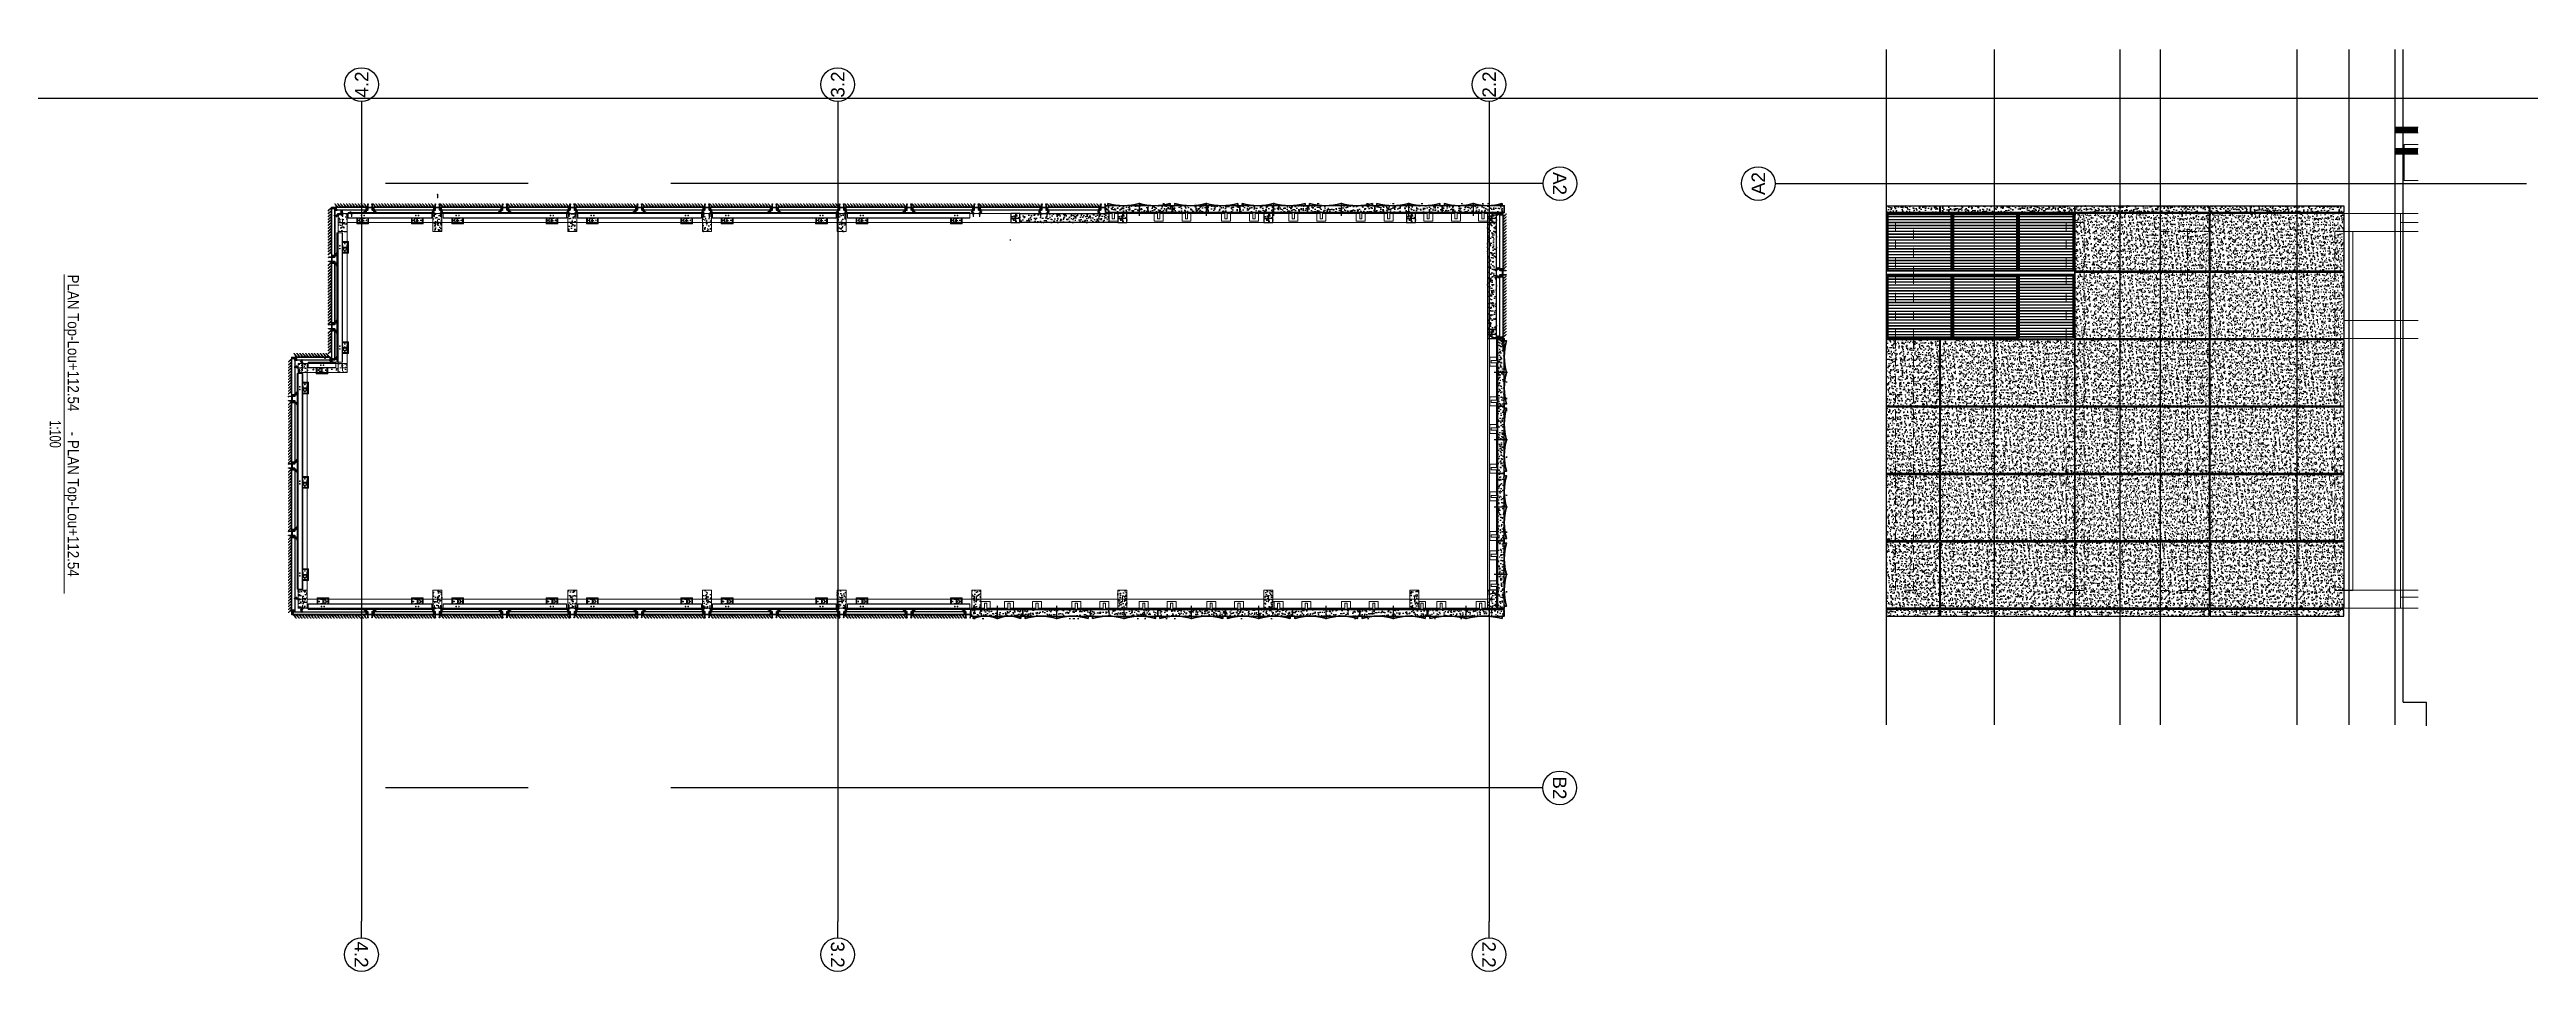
# Model space of a CAD drawing. Header units: millimetres. Extents: x -220592 to 404889, y -217665 to 38245.
# Drawn here: x 1000.3 to 1055.4, y -542.4 to -521.9 of the extents above; entities that cross this region are included whole.
import ezdxf
from ezdxf.enums import TextEntityAlignment as Align

# ---------------------------------------------------------------- set-up
doc = ezdxf.new("R2010")
doc.units = ezdxf.units.MM
for name, pattern in [('CENTER', [50.8, 31.75, -6.35, 6.35, -6.35]), ('CENTER2', [28.575, 19.05, -3.175, 3.175, -3.175]), ('DASHDOT', [1, 0.5, -0.25, 0, -0.25]), ('HIDDEN', [0.375, 0.25, -0.125]), ('HIDDEN2', [0.1875, 0.125, -0.0625]), ('HIDDENX2', [0.75, 0.5, -0.25]), ('PLANTER$0$DASHED2', [0.375, 0.25, -0.125]), ('XKITLINE00', [0]), ('XKITLINE02', [4, 2, -2])]:
    doc.linetypes.add(name, pattern=pattern)
doc.layers.get('Defpoints').update_dxf_attribs({"color": 255})
for name, color, linetype in [('000 - 0_HIDE_OBJ_FRAMING_DEF_SUB_1', 1, 'Continuous'), ('000 - L I N E', 1, 'Continuous'), ('000 - STRUCTURE_STEEL_ACCESORIES_DEF_SUB', 250, 'Continuous'), ('000 - STRUCTURE_STEEL_ACCESORIES_SUB_COLOR_3', 251, 'Continuous'), ('1', 1, 'Continuous'), ('BOLT & SCREW', 251, 'Continuous'), ('Brace', 6, 'Continuous'), ('Center Line', 1, 'CENTER'), ('Layer 1', 4, 'Continuous'), ('MULLION', 3, 'Continuous'), ('Stan-Dim', 5, 'Continuous'), ('tube', 1, 'HIDDEN2'), ('tube-stopper', 2, 'Continuous'), ('WALL', 2, 'Continuous')]:
    doc.layers.add(name, color=color, linetype=linetype)
for name, color, linetype, lineweight in [('12-GRID', 1, 'CENTER', 13), ('9-SCREW', 251, 'Continuous', 9), ('A-HATCH', 1, 'Continuous', 0), ('Bolt', 7, 'Continuous', 0), ('CONCRETE', 3, 'Continuous', 30), ('DIMENSION', 1, 'Continuous', 5), ('OtherObjectType', 1, 'Continuous', 0), ('Part', 2, 'Continuous', 0), ('S-280-A_COLUMN', 2, 'Continuous', 9), ('S-GRID', 1, 'Continuous', 0), ('SCREW', 8, 'Continuous', 5)]:
    doc.layers.add(name, color=color, linetype=linetype, lineweight=lineweight)
doc.styles.add('ARIAL', font='arial.ttf')
doc.styles.add('ARIAL_NARROW', font='ARIALN.TTF')
doc.styles.add('RomanS', font='romans.shx', dxfattribs={"width": 0.8})
doc.dimstyles.new('Dim-10 - end', dxfattribs={"dimscale": 0.005, "dimtxt": 3, "dimasz": 1, "dimexe": 0, "dimexo": 1, "dimgap": 1.5, "dimtad": 1, "dimdec": 0, "dimlfac": 1000, "dimzin": 1, "dimdsep": 46, "dimtxsty": 'ARIAL', "dimblk": 'END', "dimcen": 0.09, "dimclrd": 1, "dimclre": 49, "dimclrt": 3, "dimadec": 0, "dimazin": 0, "dimtfac": 1, "dimtdec": 0, "dimtix": 1, "dimtofl": 0, "dimtmove": 2, "dimatfit": 3, "dimfxl": 1, "dimtfill": 1, "dimtolj": 1, "dimtzin": 0, "dimarcsym": 1})
pattern_1 = [(45, (-1261.91527, -199.23542), (-0.00224506403, 0.00224506403), [])]
pattern_2 = [(90, (-251.4433756, 73.7951268), (-0.000654959925, 0.0011344238721), [0.0007562825814, -0.001512565163]), (210, (-251.4433756, 73.7951268), (-0.0006549599294, -0.0011344238696), [0.0007562825814, -0.001512565163]), (150, (-251.4433756, 73.7951268), (-0.0013099198544, 2.5e-12), [-0.001512565163, 0.0007562825814])]
pattern_3 = [(135, (-251.4433756, 73.7751268), (-0.001336931354, -0.001336931354), []), (225, (-251.4433756, 73.7751268), (0.001336931354, -0.001336931354), [])]
pattern_4 = [(90, (-251.4433756, 73.7974268), (-0.000654959925, 0.0011344238721), [0.0007562825814, -0.001512565163]), (210, (-251.4433756, 73.7974268), (-0.0006549599294, -0.0011344238696), [0.0007562825814, -0.001512565163]), (150, (-251.4433756, 73.7974268), (-0.0013099198544, 2.5e-12), [-0.001512565163, 0.0007562825814])]
pattern_5 = [(135, (-251.4433756, 73.7774268), (-0.001336931354, -0.001336931354), []), (225, (-251.4433756, 73.7774268), (0.001336931354, -0.001336931354), [])]
pattern_6 = [(135, (1263.2593394, -199.23342), (0.00224506403, 0.00224506403), [])]
pattern_7 = [(140, (562.10813, -1406.8245), (0.015939086, 0.18218467), [0.01905, -0.20955]), (85, (562.10813, -1406.8245), (-0.191056845, -0.03524342), [0.01524, -0.167640584]), (190.451445, (562.10946, -1406.80932), (-0.175117752, 0.146941247), [0.01619001, -0.178090245]), (136.1842, (562.05733, -1406.8245), (0.04204233, 0.27107904), [0.028575, -0.314325]), (186.635558, (562.06083, -1406.80191), (-0.247426125, 0.237404134), [0.02428502, -0.26713561]), (81.18415, (562.05733, -1406.8245), (-0.247426125, 0.237404134), [0.02285997, -0.25145973]), (111, (562.07003, -1406.7991), (0.102265198, 0.151614391), [0.01905, -0.20955]), (56, (562.07003, -1406.7991), (-0.184187966, 0.06180203), [0.01524, -0.16764]), (161.451445, (562.07855, -1406.78647), (-0.08192277, 0.21341642), [0.01619001, -0.178089938]), (127.5, (562.10813, -1406.8245), (-0.084555039, 0.0030886033), [0, -0.165608, 0, -0.17018, 0, -0.168275]), (97.5, (562.10813, -1406.8245), (-0.100180575, 0.0668196625), [0, -0.097028, 0, -0.161798, 0, -0.064135]), (57.5, (562.10813, -1406.881145), (0.005728744, 0.135590595), [0, -0.0635, 0, -0.19812, 0, -0.26289]), (47.5, (562.10813, -1406.90655), (-0.025426491, 0.148129181), [0, -0.08255, 0, -0.131572, 0, -0.18669])]
pattern_8 = [(140, (565.10813, -1406.8245), (0.015939086, 0.18218467), [0.01905, -0.20955]), (85, (565.10813, -1406.8245), (-0.191056845, -0.03524342), [0.01524, -0.167640584]), (190.451445, (565.10946, -1406.80932), (-0.175117752, 0.146941247), [0.01619001, -0.178090245]), (136.1842, (565.05733, -1406.8245), (0.04204233, 0.27107904), [0.028575, -0.314325]), (186.635558, (565.06083, -1406.80191), (-0.247426125, 0.237404134), [0.02428502, -0.26713561]), (81.18415, (565.05733, -1406.8245), (-0.247426125, 0.237404134), [0.02285997, -0.25145973]), (111, (565.07003, -1406.7991), (0.102265198, 0.151614391), [0.01905, -0.20955]), (56, (565.07003, -1406.7991), (-0.184187966, 0.06180203), [0.01524, -0.16764]), (161.451445, (565.07855, -1406.78647), (-0.08192277, 0.21341642), [0.01619001, -0.178089938]), (127.5, (565.10813, -1406.8245), (-0.084555039, 0.0030886033), [0, -0.165608, 0, -0.17018, 0, -0.168275]), (97.5, (565.10813, -1406.8245), (-0.100180575, 0.0668196625), [0, -0.097028, 0, -0.161798, 0, -0.064135]), (57.5, (565.10813, -1406.881145), (0.005728744, 0.135590595), [0, -0.0635, 0, -0.19812, 0, -0.26289]), (47.5, (565.10813, -1406.90655), (-0.025426491, 0.148129181), [0, -0.08255, 0, -0.131572, 0, -0.18669])]
pattern_9 = [(140, (568.10813, -1406.8245), (0.015939086, 0.18218467), [0.01905, -0.20955]), (85, (568.10813, -1406.8245), (-0.191056845, -0.03524342), [0.01524, -0.167640584]), (190.451445, (568.10946, -1406.80932), (-0.175117752, 0.146941247), [0.01619001, -0.178090245]), (136.1842, (568.05733, -1406.8245), (0.04204233, 0.27107904), [0.028575, -0.314325]), (186.635558, (568.06083, -1406.80191), (-0.247426125, 0.237404134), [0.02428502, -0.26713561]), (81.18415, (568.05733, -1406.8245), (-0.247426125, 0.237404134), [0.02285997, -0.25145973]), (111, (568.07003, -1406.7991), (0.102265198, 0.151614391), [0.01905, -0.20955]), (56, (568.07003, -1406.7991), (-0.184187966, 0.06180203), [0.01524, -0.16764]), (161.451445, (568.07855, -1406.78647), (-0.08192277, 0.21341642), [0.01619001, -0.178089938]), (127.5, (568.10813, -1406.8245), (-0.084555039, 0.0030886033), [0, -0.165608, 0, -0.17018, 0, -0.168275]), (97.5, (568.10813, -1406.8245), (-0.100180575, 0.0668196625), [0, -0.097028, 0, -0.161798, 0, -0.064135]), (57.5, (568.10813, -1406.881145), (0.005728744, 0.135590595), [0, -0.0635, 0, -0.19812, 0, -0.26289]), (47.5, (568.10813, -1406.90655), (-0.025426491, 0.148129181), [0, -0.08255, 0, -0.131572, 0, -0.18669])]

msp = doc.modelspace()

# ---------------------------------------------------------------- blocks, each defined once
blk = doc.blocks.new('*A14966')
at = {"layer": 'Part', "linetype": 'XKITLINE00', "lineweight": 0}
for p, q in [((48.199959, 357.500015), (48.199959, 358.9)), ((48.699959, 357.500015), (48.699959, 358.9)), ((48.199959, 357.500015), (48.699959, 357.500015))]:
    blk.add_line(p, q, dxfattribs=at)
blk = doc.blocks.new('*A14967')
at = {"layer": 'Part', "linetype": 'XKITLINE00', "lineweight": 0}
for p, q in [((39.399959, 357.500015), (39.399959, 358.9)), ((39.899959, 357.500015), (39.899959, 358.9)), ((39.399959, 357.500015), (39.899959, 357.500015))]:
    blk.add_line(p, q, dxfattribs=at)
blk = doc.blocks.new('*A14968')
at = {"layer": 'Part', "linetype": 'XKITLINE00', "lineweight": 0}
for p, q in [((47.449959, 357.149992), (47.449959, 358.649992)), ((47.449959, 358.649992), (48.199959, 358.649992)), ((48.699959, 358.649992), (49.449959, 358.649992)), ((49.449959, 358.649992), (49.449959, 357.149992)), ((49.449959, 357.149992), (47.449959, 357.149992))]:
    blk.add_line(p, q, dxfattribs=at)
blk = doc.blocks.new('*A14969')
at = {"layer": 'Part', "linetype": 'XKITLINE00', "lineweight": 0}
for p, q in [((38.649959, 357.149992), (38.649959, 358.649992)), ((38.649959, 358.649992), (39.399959, 358.649992)), ((39.899959, 358.649992), (40.649959, 358.649992)), ((40.649959, 358.649992), (40.649959, 357.149992)), ((40.649959, 357.149992), (38.649959, 357.149992))]:
    blk.add_line(p, q, dxfattribs=at)
blk = doc.blocks.new('*A14970')
at = {"layer": 'Part', "linetype": 'XKITLINE00', "lineweight": 0}
for p, q in [((63.199959, 357.500015), (63.199959, 358.9)), ((63.699959, 357.500015), (63.699959, 358.9)), ((63.199959, 357.500015), (63.699959, 357.500015))]:
    blk.add_line(p, q, dxfattribs=at)
blk = doc.blocks.new('*A14971')
at = {"layer": 'Part', "linetype": 'XKITLINE00', "lineweight": 0}
for p, q in [((54.399959, 357.500015), (54.399959, 358.9)), ((54.899959, 357.500015), (54.899959, 358.9)), ((54.399959, 357.500015), (54.899959, 357.500015))]:
    blk.add_line(p, q, dxfattribs=at)
blk = doc.blocks.new('*A14972')
at = {"layer": 'Part', "linetype": 'XKITLINE00', "lineweight": 0}
for p, q in [((62.449959, 357.149992), (62.449959, 358.649992)), ((62.449959, 358.649992), (63.199959, 358.649992)), ((63.699959, 358.649992), (64.449959, 358.649992)), ((64.449959, 358.649992), (64.449959, 357.149992)), ((64.449959, 357.149992), (62.449959, 357.149992))]:
    blk.add_line(p, q, dxfattribs=at)
blk = doc.blocks.new('*A14973')
at = {"layer": 'Part', "linetype": 'XKITLINE00', "lineweight": 0}
for p, q in [((53.649959, 357.149992), (53.649959, 358.649992)), ((53.649959, 358.649992), (54.399959, 358.649992)), ((54.899959, 358.649992), (55.649959, 358.649992)), ((55.649959, 358.649992), (55.649959, 357.149992)), ((55.649959, 357.149992), (53.649959, 357.149992))]:
    blk.add_line(p, q, dxfattribs=at)
blk = doc.blocks.new('*A14974')
at = {"layer": 'Part', "linetype": 'XKITLINE00', "lineweight": 0}
for p, q in [((69.399959, 357.500015), (69.399959, 358.9)), ((69.899959, 357.500015), (69.899959, 358.9)), ((69.399959, 357.500015), (69.899959, 357.500015))]:
    blk.add_line(p, q, dxfattribs=at)
blk = doc.blocks.new('*A14975')
at = {"layer": 'Part', "linetype": 'XKITLINE00', "lineweight": 0}
for p, q in [((68.649959, 357.149992), (68.649959, 358.649992)), ((68.649959, 358.649992), (69.399959, 358.649992)), ((69.899959, 358.649992), (70.649959, 358.649992)), ((70.649959, 358.649992), (70.649959, 357.149992)), ((70.649959, 357.149992), (68.649959, 357.149992))]:
    blk.add_line(p, q, dxfattribs=at)
blk = doc.blocks.new('*A14976')
at = {"layer": 'Part', "linetype": 'XKITLINE00', "lineweight": 0}
for p, q in [((94.529992, 347.349959), (93.029992, 347.349959)), ((93.029992, 347.349959), (93.029992, 345.349959)), ((93.029992, 345.349959), (94.529992, 345.349959)), ((94.529992, 346.599959), (94.529992, 347.349959)), ((94.529992, 345.349959), (94.529992, 346.099959))]:
    blk.add_line(p, q, dxfattribs=at)
blk = doc.blocks.new('*A14977')
at = {"layer": 'Part', "linetype": 'XKITLINE00', "lineweight": 0}
for p, q in [((93.380015, 346.599959), (94.78, 346.599959)), ((93.380015, 346.099959), (93.380015, 346.599959)), ((94.78, 346.099959), (93.380015, 346.099959))]:
    blk.add_line(p, q, dxfattribs=at)
blk = doc.blocks.new('*A14978')
at = {"layer": 'Part', "linetype": 'XKITLINE00', "lineweight": 0}
for p, q in [((94.529992, 332.349959), (93.029992, 332.349959)), ((93.029992, 332.349959), (93.029992, 330.349959)), ((94.529992, 331.599959), (94.529992, 332.349959)), ((94.529992, 330.349959), (94.529992, 331.099959)), ((93.029992, 330.349959), (94.529992, 330.349959))]:
    blk.add_line(p, q, dxfattribs=at)
blk = doc.blocks.new('*A14979')
at = {"layer": 'Part', "linetype": 'XKITLINE00', "lineweight": 0}
for p, q in [((94.529992, 342.849959), (93.029992, 342.849959)), ((93.029992, 342.849959), (93.029992, 341.449959)), ((94.529992, 342.299959), (94.529992, 342.849959)), ((93.029992, 341.449959), (94.529992, 341.449959)), ((94.529992, 341.449959), (94.529992, 341.799959))]:
    blk.add_line(p, q, dxfattribs=at)
blk = doc.blocks.new('*A14980')
at = {"layer": 'Part', "linetype": 'XKITLINE00', "lineweight": 0}
for p, q in [((93.380015, 331.599959), (94.78, 331.599959)), ((93.380015, 331.099959), (93.380015, 331.599959)), ((94.78, 331.099959), (93.380015, 331.099959))]:
    blk.add_line(p, q, dxfattribs=at)
blk = doc.blocks.new('*A14981')
at = {"layer": 'Part', "linetype": 'XKITLINE00', "lineweight": 0}
for p, q in [((93.380015, 342.299959), (94.78, 342.299959)), ((93.380015, 341.799959), (93.380015, 342.299959)), ((94.78, 341.799959), (93.380015, 341.799959))]:
    blk.add_line(p, q, dxfattribs=at)
blk = doc.blocks.new('*A14982')
at = {"layer": 'Part', "linetype": 'XKITLINE00', "lineweight": 0}
for p, q in [((93.380015, 325.399959), (94.78, 325.399959)), ((93.380015, 324.899959), (93.380015, 325.399959)), ((94.78, 324.899959), (93.380015, 324.899959))]:
    blk.add_line(p, q, dxfattribs=at)
blk = doc.blocks.new('*A14983')
at = {"layer": 'Part', "linetype": 'XKITLINE00', "lineweight": 0}
for p, q in [((93.380015, 316.599959), (94.78, 316.599959)), ((93.380015, 316.099959), (93.380015, 316.599959)), ((94.78, 316.099959), (93.380015, 316.099959))]:
    blk.add_line(p, q, dxfattribs=at)
blk = doc.blocks.new('*A14984')
at = {"layer": 'Part', "linetype": 'XKITLINE00', "lineweight": 0}
for p, q in [((94.529992, 326.149959), (93.029992, 326.149959)), ((93.029992, 326.149959), (93.029992, 324.149959)), ((94.529992, 325.399959), (94.529992, 326.149959)), ((93.029992, 324.149959), (94.529992, 324.149959)), ((94.529992, 324.149959), (94.529992, 324.899959))]:
    blk.add_line(p, q, dxfattribs=at)
blk = doc.blocks.new('*A14985')
at = {"layer": 'Part', "linetype": 'XKITLINE00', "lineweight": 0}
for p, q in [((94.529992, 317.349959), (93.029992, 317.349959)), ((93.029992, 317.349959), (93.029992, 315.349959)), ((93.029992, 315.349959), (94.529992, 315.349959)), ((94.529992, 316.599959), (94.529992, 317.349959)), ((94.529992, 315.349959), (94.529992, 316.099959))]:
    blk.add_line(p, q, dxfattribs=at)
blk = doc.blocks.new('*A14986')
at = {"layer": 'Part', "linetype": 'XKITLINE00', "lineweight": 0}
for p, q in [((94.529992, 356.149959), (93.029992, 356.149959)), ((93.029992, 356.149959), (93.029992, 354.149959)), ((93.029992, 354.149959), (94.529992, 354.149959)), ((94.529992, 355.399959), (94.529992, 356.149959)), ((94.529992, 354.149959), (94.529992, 354.899959))]:
    blk.add_line(p, q, dxfattribs=at)
blk = doc.blocks.new('*A14987')
at = {"layer": 'Part', "linetype": 'XKITLINE00', "lineweight": 0}
for p, q in [((93.380015, 355.399959), (94.78, 355.399959)), ((93.380015, 354.899959), (93.380015, 355.399959)), ((94.78, 354.899959), (93.380015, 354.899959))]:
    blk.add_line(p, q, dxfattribs=at)
blk = doc.blocks.new('*A14988')
at = {"layer": 'Part', "linetype": 'XKITLINE00', "lineweight": 0}
for p, q in [((81.729959, 357.149992), (81.729959, 358.649992)), ((81.729959, 358.649992), (82.479959, 358.649992)), ((82.979959, 358.649992), (83.729959, 358.649992)), ((83.729959, 358.649992), (83.729959, 357.149992)), ((83.729959, 357.149992), (81.729959, 357.149992))]:
    blk.add_line(p, q, dxfattribs=at)
blk = doc.blocks.new('*A14989')
at = {"layer": 'Part', "linetype": 'XKITLINE00', "lineweight": 0}
for p, q in [((88.449959, 357.149992), (88.449959, 358.649992)), ((88.449959, 358.649992), (89.199959, 358.649992)), ((89.699959, 358.649992), (90.449959, 358.649992)), ((90.449959, 358.649992), (90.449959, 357.149992)), ((90.449959, 357.149992), (88.449959, 357.149992))]:
    blk.add_line(p, q, dxfattribs=at)
blk = doc.blocks.new('*A14990')
at = {"layer": 'Part', "linetype": 'XKITLINE00', "lineweight": 0}
for p, q in [((82.479959, 357.500015), (82.479959, 358.9)), ((82.979959, 357.500015), (82.979959, 358.9)), ((82.479959, 357.500015), (82.979959, 357.500015))]:
    blk.add_line(p, q, dxfattribs=at)
blk = doc.blocks.new('*A14991')
at = {"layer": 'Part', "linetype": 'XKITLINE00', "lineweight": 0}
for p, q in [((89.199959, 357.500015), (89.199959, 358.9)), ((89.699959, 357.500015), (89.699959, 358.9)), ((89.199959, 357.500015), (89.699959, 357.500015))]:
    blk.add_line(p, q, dxfattribs=at)
blk = doc.blocks.new('*A14992')
at = {"layer": 'Part', "linetype": 'XKITLINE00', "lineweight": 0}
for p, q in [((77.449959, 357.149992), (77.449959, 358.649992)), ((77.449959, 358.649992), (78.199959, 358.649992)), ((78.699959, 358.649992), (79.449959, 358.649992)), ((79.449959, 358.649992), (79.449959, 357.149992)), ((79.449959, 357.149992), (77.449959, 357.149992))]:
    blk.add_line(p, q, dxfattribs=at)
blk = doc.blocks.new('*A14993')
at = {"layer": 'Part', "linetype": 'XKITLINE00', "lineweight": 0}
for p, q in [((78.199959, 357.500015), (78.199959, 358.9)), ((78.699959, 357.500015), (78.699959, 358.9)), ((78.199959, 357.500015), (78.699959, 357.500015))]:
    blk.add_line(p, q, dxfattribs=at)
blk = doc.blocks.new('*A14995')
at = {"layer": 'Part', "linetype": 'XKITLINE00', "lineweight": 0}
for p, q in [((8.704217, 358.65), (8.704217, 356.65)), ((8.704217, 358.65), (39.399959, 358.65)), ((39.899959, 358.65), (48.199959, 358.65)), ((48.699959, 358.65), (54.399959, 358.65)), ((54.899959, 358.65), (63.199959, 358.65)), ((63.699959, 358.65), (69.399959, 358.65)), ((69.899959, 358.65), (78.199959, 358.65)), ((78.699959, 358.65), (82.479959, 358.65)), ((82.979959, 358.65), (89.199959, 358.65)), ((89.699959, 358.65), (90.53, 358.65)), ((90.53, 358.65), (90.53, 356.65)), ((8.704217, 356.65), (90.53, 356.65))]:
    blk.add_line(p, q, dxfattribs=at)
blk = doc.blocks.new('*A14996')
at = {"layer": 'Part', "linetype": 'XKITLINE00', "lineweight": 0}
for p, q in [((94.53, 358.65), (90.53, 358.65)), ((90.53, 358.65), (90.53, 356.65)), ((94.53, 356.65), (94.53, 358.65)), ((90.53, 356.65), (94.53, 356.65))]:
    blk.add_line(p, q, dxfattribs=at)
blk = doc.blocks.new('*A14997')
at = {"layer": 'Part', "linetype": 'XKITLINE00', "lineweight": 0}
for p, q in [((94.53, 341.4), (90.53, 341.4)), ((90.53, 341.4), (90.53, 339.4)), ((90.53, 339.4), (94.53, 339.4)), ((94.53, 339.4), (94.53, 341.4))]:
    blk.add_line(p, q, dxfattribs=at)
blk = doc.blocks.new('*A15001')
at = {"layer": 'Part', "linetype": 'XKITLINE00', "lineweight": 0}
for p, q in [((8.7, 340.647687), (6.7, 340.647687)), ((6.7, 340.647687), (6.7, 338.647687)), ((6.7, 338.647687), (8.7, 338.647687)), ((8.7, 338.647687), (8.7, 340.647687))]:
    blk.add_line(p, q, dxfattribs=at)
blk = doc.blocks.new('*A15002')
at = {"layer": 'Part', "linetype": 'XKITLINE00', "lineweight": 0}
for p, q in [((8.7, 358.647687), (6.7, 358.647687)), ((6.7, 358.647687), (6.7, 356.647687)), ((8.7, 356.647687), (8.7, 358.647687)), ((6.7, 356.647687), (8.7, 356.647687))]:
    blk.add_line(p, q, dxfattribs=at)
blk = doc.blocks.new('*A15003')
at = {"layer": 'Part', "linetype": 'XKITLINE00', "lineweight": 0}
for p, q in [((34.5, 358.65), (32.5, 358.65)), ((32.5, 358.65), (32.5, 356.65)), ((34.5, 356.65), (34.5, 358.65)), ((32.5, 356.65), (34.5, 356.65))]:
    blk.add_line(p, q, dxfattribs=at)
blk = doc.blocks.new('*A15004')
at = {"layer": 'Part', "linetype": 'XKITLINE00', "lineweight": 0}
for p, q in [((7.849985, 313.699959), (6.45, 313.699959)), ((6.45, 313.199959), (7.849985, 313.199959)), ((7.849985, 313.199959), (7.849985, 313.699959))]:
    blk.add_line(p, q, dxfattribs=at)
blk = doc.blocks.new('*A15005')
at = {"layer": 'Part', "linetype": 'XKITLINE00', "lineweight": 0}
for p, q in [((7.849985, 328.699959), (6.45, 328.699959)), ((6.45, 328.199959), (7.849985, 328.199959)), ((7.849985, 328.199959), (7.849985, 328.699959))]:
    blk.add_line(p, q, dxfattribs=at)
blk = doc.blocks.new('*A15006')
at = {"layer": 'Part', "linetype": 'XKITLINE00', "lineweight": 0}
for p, q in [((7.849985, 343.699959), (6.45, 343.699959)), ((6.45, 343.199959), (7.849985, 343.199959)), ((7.849985, 343.199959), (7.849985, 343.699959))]:
    blk.add_line(p, q, dxfattribs=at)
blk = doc.blocks.new('*A15007')
at = {"layer": 'Part', "linetype": 'XKITLINE00', "lineweight": 0}
for p, q in [((7.849985, 319.899959), (6.45, 319.899959)), ((7.849985, 319.399959), (7.849985, 319.899959)), ((6.45, 319.399959), (7.849985, 319.399959))]:
    blk.add_line(p, q, dxfattribs=at)
blk = doc.blocks.new('*A15008')
at = {"layer": 'Part', "linetype": 'XKITLINE00', "lineweight": 0}
for p, q in [((7.849985, 334.899959), (6.45, 334.899959)), ((6.45, 334.399959), (7.849985, 334.399959)), ((7.849985, 334.399959), (7.849985, 334.899959))]:
    blk.add_line(p, q, dxfattribs=at)
blk = doc.blocks.new('*A15009')
at = {"layer": 'Part', "linetype": 'XKITLINE00', "lineweight": 0}
for p, q in [((7.849985, 349.899959), (6.45, 349.899959)), ((6.45, 349.399959), (7.849985, 349.399959)), ((7.849985, 349.399959), (7.849985, 349.899959))]:
    blk.add_line(p, q, dxfattribs=at)
blk = doc.blocks.new('*A15010')
at = {"layer": 'Part', "linetype": 'XKITLINE00', "lineweight": 0}
for p, q in [((6.700008, 314.449959), (8.400008, 314.449959)), ((6.700008, 313.699959), (6.700008, 314.449959)), ((8.400008, 314.449959), (8.400008, 312.449959)), ((6.700008, 312.449959), (6.700008, 313.199959)), ((8.400008, 312.449959), (6.700008, 312.449959))]:
    blk.add_line(p, q, dxfattribs=at)
blk = doc.blocks.new('*A15011')
at = {"layer": 'Part', "linetype": 'XKITLINE00', "lineweight": 0}
for p, q in [((6.700008, 329.449959), (8.400008, 329.449959)), ((6.700008, 328.699959), (6.700008, 329.449959)), ((6.700008, 327.449959), (6.700008, 328.199959)), ((8.400008, 327.449959), (6.700008, 327.449959)), ((8.400008, 329.449959), (8.400008, 327.449959))]:
    blk.add_line(p, q, dxfattribs=at)
blk = doc.blocks.new('*A15012')
at = {"layer": 'Part', "linetype": 'XKITLINE00', "lineweight": 0}
for p, q in [((6.700008, 344.449959), (8.400008, 344.449959)), ((6.700008, 343.699959), (6.700008, 344.449959)), ((6.700008, 342.449959), (6.700008, 343.199959)), ((8.400008, 342.449959), (6.700008, 342.449959)), ((8.400008, 344.449959), (8.400008, 342.449959))]:
    blk.add_line(p, q, dxfattribs=at)
blk = doc.blocks.new('*A15013')
at = {"layer": 'Part', "linetype": 'XKITLINE00', "lineweight": 0}
for p, q in [((6.700008, 320.649959), (8.400008, 320.649959)), ((6.700008, 319.899959), (6.700008, 320.649959)), ((8.400008, 320.649959), (8.400008, 318.649959)), ((6.700008, 318.649959), (6.700008, 319.399959)), ((8.400008, 318.649959), (6.700008, 318.649959))]:
    blk.add_line(p, q, dxfattribs=at)
blk = doc.blocks.new('*A15014')
at = {"layer": 'Part', "linetype": 'XKITLINE00', "lineweight": 0}
for p, q in [((6.700008, 335.649959), (8.400008, 335.649959)), ((6.700008, 334.899959), (6.700008, 335.649959)), ((6.700008, 333.649959), (6.700008, 334.399959)), ((8.400008, 333.649959), (6.700008, 333.649959)), ((8.400008, 335.649959), (8.400008, 333.649959))]:
    blk.add_line(p, q, dxfattribs=at)
blk = doc.blocks.new('*A15015')
at = {"layer": 'Part', "linetype": 'XKITLINE00', "lineweight": 0}
for p, q in [((6.700008, 350.649959), (8.400008, 350.649959)), ((6.700008, 349.899959), (6.700008, 350.649959)), ((6.700008, 348.649959), (6.700008, 349.399959)), ((8.400008, 348.649959), (6.700008, 348.649959)), ((8.400008, 350.649959), (8.400008, 348.649959))]:
    blk.add_line(p, q, dxfattribs=at)
blk = doc.blocks.new('*A15037')
at = {"layer": 'Part', "linetype": 'XKITLINE00', "lineweight": 0}
for p, q in [((7.849985, 355.899959), (6.45, 355.899959)), ((6.45, 355.399959), (7.849985, 355.399959)), ((7.849985, 355.399959), (7.849985, 355.899959))]:
    blk.add_line(p, q, dxfattribs=at)
blk = doc.blocks.new('*A15038')
at = {"layer": 'Part', "linetype": 'XKITLINE00', "lineweight": 0}
for p, q in [((6.700008, 356.649959), (8.400008, 356.649959)), ((6.700008, 355.899959), (6.700008, 356.649959)), ((6.700008, 354.649959), (6.700008, 355.399959)), ((8.400008, 354.649959), (6.700008, 354.649959)), ((8.400008, 356.649959), (8.400008, 354.649959))]:
    blk.add_line(p, q, dxfattribs=at)
blk = doc.blocks.new('*A15046')
at = {"layer": 'Part', "linetype": 'XKITLINE00', "lineweight": 0}
for p, q in [((94.53, 356.643483), (92.53, 356.643483)), ((92.53, 356.643483), (92.53, 93.899527)), ((94.53, 355.399959), (94.53, 356.643483)), ((94.53, 346.599959), (94.53, 354.899959)), ((94.53, 342.299959), (94.53, 346.099959)), ((94.53, 331.599959), (94.53, 341.799959)), ((94.53, 325.399959), (94.53, 331.099959)), ((94.53, 316.599959), (94.53, 324.899959)), ((94.53, 310.399959), (94.53, 316.099959)), ((94.53, 301.599959), (94.53, 309.899959)), ((94.53, 295.399959), (94.53, 301.099959)), ((94.53, 286.599959), (94.53, 294.899959)), ((94.53, 280.399959), (94.53, 286.099959)), ((94.53, 271.599959), (94.53, 279.899959)), ((94.53, 265.399959), (94.53, 271.099959)), ((94.53, 256.599959), (94.53, 264.899959)), ((94.53, 250.399959), (94.53, 256.099959)), ((94.53, 245.199959), (94.53, 249.899959)), ((94.53, 93.899527), (94.53, 244.699959)), ((92.53, 93.899527), (94.53, 93.899527))]:
    blk.add_line(p, q, dxfattribs=at)
blk = doc.blocks.new('*A15047')
at = {"layer": 'Part', "linetype": 'XKITLINE00', "lineweight": 0}
for p, q in [((6.69, 356.643483), (8.69, 356.643483)), ((6.69, 355.899959), (6.69, 356.643483)), ((6.69, 349.899959), (6.69, 355.399959)), ((8.69, 356.643483), (8.69, 102.780027)), ((6.69, 343.699959), (6.69, 349.399959)), ((6.69, 334.899959), (6.69, 343.199959)), ((6.69, 328.699959), (6.69, 334.399959)), ((6.69, 319.899959), (6.69, 328.199959)), ((6.69, 313.699959), (6.69, 319.399959)), ((6.69, 304.899959), (6.69, 313.199959)), ((6.69, 298.699959), (6.69, 304.399959)), ((6.69, 289.899959), (6.69, 298.199959)), ((6.69, 283.699959), (6.69, 289.399959)), ((6.69, 273.599959), (6.69, 283.199959)), ((6.69, 102.780027), (6.69, 273.099959)), ((8.69, 102.780027), (6.69, 102.780027))]:
    blk.add_line(p, q, dxfattribs=at)
blk = doc.blocks.new('*A15048')
at = {"layer": 'Part', "linetype": 'XKITLINE00', "lineweight": 0}
for p, q in [((6.69, 241.4), (6.439864, 241.4)), ((6.439864, 241.4), (6.439864, 214.15)), ((6.519864, 214.15), (6.519864, 241.4)), ((6.439864, 214.15), (6.69, 214.15))]:
    blk.add_line(p, q, dxfattribs=at)
blk = doc.blocks.new('*A15051')
at = {"layer": 'Part', "linetype": 'XKITLINE00', "lineweight": 0}
for p, q in [((94.53, 241.4), (94.780136, 241.4)), ((94.700136, 214.15), (94.700136, 241.4)), ((94.780136, 214.15), (94.780136, 241.4)), ((94.53, 214.15), (94.780136, 214.15))]:
    blk.add_line(p, q, dxfattribs=at)
blk = doc.blocks.new('*A15054')
at = {"layer": 'Part', "linetype": 'XKITLINE00', "lineweight": 0}
for p, q in [((7.849985, 283.699959), (6.45, 283.699959)), ((6.45, 283.199959), (7.849985, 283.199959)), ((7.849985, 283.199959), (7.849985, 283.699959))]:
    blk.add_line(p, q, dxfattribs=at)
blk = doc.blocks.new('*A15055')
at = {"layer": 'Part', "linetype": 'XKITLINE00', "lineweight": 0}
for p, q in [((7.849985, 298.699959), (6.45, 298.699959)), ((6.45, 298.199959), (7.849985, 298.199959)), ((7.849985, 298.199959), (7.849985, 298.699959))]:
    blk.add_line(p, q, dxfattribs=at)
blk = doc.blocks.new('*A15056')
at = {"layer": 'Part', "linetype": 'XKITLINE00', "lineweight": 0}
for p, q in [((7.849985, 289.899959), (6.45, 289.899959)), ((6.45, 289.399959), (7.849985, 289.399959)), ((7.849985, 289.399959), (7.849985, 289.899959))]:
    blk.add_line(p, q, dxfattribs=at)
blk = doc.blocks.new('*A15057')
at = {"layer": 'Part', "linetype": 'XKITLINE00', "lineweight": 0}
for p, q in [((7.849985, 304.899959), (6.45, 304.899959)), ((6.45, 304.399959), (7.849985, 304.399959)), ((7.849985, 304.399959), (7.849985, 304.899959))]:
    blk.add_line(p, q, dxfattribs=at)
blk = doc.blocks.new('*A15058')
at = {"layer": 'Part', "linetype": 'XKITLINE00', "lineweight": 0}
for p, q in [((6.700008, 284.449959), (8.400008, 284.449959)), ((6.700008, 283.699959), (6.700008, 284.449959)), ((6.700008, 282.449959), (6.700008, 283.199959)), ((8.400008, 282.449959), (6.700008, 282.449959)), ((8.400008, 284.449959), (8.400008, 282.449959))]:
    blk.add_line(p, q, dxfattribs=at)
blk = doc.blocks.new('*A15059')
at = {"layer": 'Part', "linetype": 'XKITLINE00', "lineweight": 0}
for p, q in [((6.700008, 299.449959), (8.400008, 299.449959)), ((6.700008, 298.699959), (6.700008, 299.449959)), ((6.700008, 297.449959), (6.700008, 298.199959)), ((8.400008, 299.449959), (8.400008, 297.449959)), ((8.400008, 297.449959), (6.700008, 297.449959))]:
    blk.add_line(p, q, dxfattribs=at)
blk = doc.blocks.new('*A15060')
at = {"layer": 'Part', "linetype": 'XKITLINE00', "lineweight": 0}
for p, q in [((6.700008, 290.649959), (8.400008, 290.649959)), ((6.700008, 289.899959), (6.700008, 290.649959)), ((6.700008, 288.649959), (6.700008, 289.399959)), ((8.400008, 288.649959), (6.700008, 288.649959)), ((8.400008, 290.649959), (8.400008, 288.649959))]:
    blk.add_line(p, q, dxfattribs=at)
blk = doc.blocks.new('*A15061')
at = {"layer": 'Part', "linetype": 'XKITLINE00', "lineweight": 0}
for p, q in [((6.700008, 305.649959), (8.400008, 305.649959)), ((6.700008, 304.899959), (6.700008, 305.649959)), ((6.700008, 303.649959), (6.700008, 304.399959)), ((8.400008, 303.649959), (6.700008, 303.649959)), ((8.400008, 305.649959), (8.400008, 303.649959))]:
    blk.add_line(p, q, dxfattribs=at)
blk = doc.blocks.new('*A15076')
at = {"layer": 'Part', "linetype": 'XKITLINE00', "lineweight": 0}
for p, q in [((92.53, 239.7), (92.230136, 239.7)), ((92.230136, 239.7), (92.230136, 237.1)), ((92.230136, 237.1), (92.53, 237.1))]:
    blk.add_line(p, q, dxfattribs=at)
blk = doc.blocks.new('*A15078')
at = {"layer": 'Part', "linetype": 'XKITLINE00', "lineweight": 0}
for p, q in [((93.380015, 250.399959), (94.78, 250.399959)), ((93.380015, 249.899959), (93.380015, 250.399959)), ((94.78, 249.899959), (93.380015, 249.899959))]:
    blk.add_line(p, q, dxfattribs=at)
blk = doc.blocks.new('*A15079')
at = {"layer": 'Part', "linetype": 'XKITLINE00', "lineweight": 0}
for p, q in [((93.380015, 245.199959), (94.78, 245.199959)), ((93.380015, 244.699959), (93.380015, 245.199959)), ((94.78, 244.699959), (93.380015, 244.699959))]:
    blk.add_line(p, q, dxfattribs=at)
blk = doc.blocks.new('*A15080')
at = {"layer": 'Part', "linetype": 'XKITLINE00', "lineweight": 0}
for p, q in [((94.529992, 251.149959), (93.029992, 251.149959)), ((93.029992, 251.149959), (93.029992, 249.149959)), ((93.029992, 249.149959), (94.529992, 249.149959)), ((94.529992, 250.399959), (94.529992, 251.149959)), ((94.529992, 249.149959), (94.529992, 249.899959))]:
    blk.add_line(p, q, dxfattribs=at)
blk = doc.blocks.new('*A15081')
at = {"layer": 'Part', "linetype": 'XKITLINE00', "lineweight": 0}
for p, q in [((94.529992, 245.949959), (93.029992, 245.949959)), ((93.029992, 245.949959), (93.029992, 243.949959)), ((93.029992, 243.949959), (94.529992, 243.949959)), ((94.529992, 245.199959), (94.529992, 245.949959)), ((94.529992, 243.949959), (94.529992, 244.699959))]:
    blk.add_line(p, q, dxfattribs=at)
blk = doc.blocks.new('*A15082')
at = {"layer": 'Part', "linetype": 'XKITLINE00', "lineweight": 0}
for p, q in [((94.529992, 257.349959), (93.029992, 257.349959)), ((93.029992, 257.349959), (93.029992, 255.349959)), ((93.029992, 255.349959), (94.529992, 255.349959)), ((94.529992, 256.599959), (94.529992, 257.349959)), ((94.529992, 255.349959), (94.529992, 256.099959))]:
    blk.add_line(p, q, dxfattribs=at)
blk = doc.blocks.new('*A15083')
at = {"layer": 'Part', "linetype": 'XKITLINE00', "lineweight": 0}
for p, q in [((94.529992, 266.149959), (93.029992, 266.149959)), ((93.029992, 266.149959), (93.029992, 264.149959)), ((94.529992, 265.399959), (94.529992, 266.149959)), ((94.529992, 264.149959), (94.529992, 264.899959)), ((93.029992, 264.149959), (94.529992, 264.149959))]:
    blk.add_line(p, q, dxfattribs=at)
blk = doc.blocks.new('*A15084')
at = {"layer": 'Part', "linetype": 'XKITLINE00', "lineweight": 0}
for p, q in [((93.380015, 271.599959), (94.78, 271.599959)), ((93.380015, 271.099959), (93.380015, 271.599959)), ((94.78, 271.099959), (93.380015, 271.099959))]:
    blk.add_line(p, q, dxfattribs=at)
blk = doc.blocks.new('*A15085')
at = {"layer": 'Part', "linetype": 'XKITLINE00', "lineweight": 0}
for p, q in [((94.529992, 272.349959), (93.029992, 272.349959)), ((93.029992, 272.349959), (93.029992, 270.349959)), ((93.029992, 270.349959), (94.529992, 270.349959)), ((94.529992, 271.599959), (94.529992, 272.349959)), ((94.529992, 270.349959), (94.529992, 271.099959))]:
    blk.add_line(p, q, dxfattribs=at)
blk = doc.blocks.new('*A15086')
at = {"layer": 'Part', "linetype": 'XKITLINE00', "lineweight": 0}
for p, q in [((93.380015, 265.399959), (94.78, 265.399959)), ((93.380015, 264.899959), (93.380015, 265.399959)), ((94.78, 264.899959), (93.380015, 264.899959))]:
    blk.add_line(p, q, dxfattribs=at)
blk = doc.blocks.new('*A15087')
at = {"layer": 'Part', "linetype": 'XKITLINE00', "lineweight": 0}
for p, q in [((93.380015, 256.599959), (94.78, 256.599959)), ((93.380015, 256.099959), (93.380015, 256.599959)), ((94.78, 256.099959), (93.380015, 256.099959))]:
    blk.add_line(p, q, dxfattribs=at)
blk = doc.blocks.new('*A15088')
at = {"layer": 'Part', "linetype": 'XKITLINE00', "lineweight": 0}
for p, q in [((94.529992, 281.149959), (93.029992, 281.149959)), ((93.029992, 281.149959), (93.029992, 279.149959)), ((93.029992, 279.149959), (94.529992, 279.149959)), ((94.529992, 280.399959), (94.529992, 281.149959)), ((94.529992, 279.149959), (94.529992, 279.899959))]:
    blk.add_line(p, q, dxfattribs=at)
blk = doc.blocks.new('*A15089')
at = {"layer": 'Part', "linetype": 'XKITLINE00', "lineweight": 0}
for p, q in [((93.380015, 280.399959), (94.78, 280.399959)), ((93.380015, 279.899959), (93.380015, 280.399959)), ((94.78, 279.899959), (93.380015, 279.899959))]:
    blk.add_line(p, q, dxfattribs=at)
blk = doc.blocks.new('*A15090')
at = {"layer": 'Part', "linetype": 'XKITLINE00', "lineweight": 0}
for p, q in [((94.529992, 287.349959), (93.029992, 287.349959)), ((93.029992, 287.349959), (93.029992, 285.349959)), ((94.529992, 286.599959), (94.529992, 287.349959)), ((93.029992, 285.349959), (94.529992, 285.349959)), ((94.529992, 285.349959), (94.529992, 286.099959))]:
    blk.add_line(p, q, dxfattribs=at)
blk = doc.blocks.new('*A15091')
at = {"layer": 'Part', "linetype": 'XKITLINE00', "lineweight": 0}
for p, q in [((94.529992, 296.149959), (93.029992, 296.149959)), ((93.029992, 296.149959), (93.029992, 294.149959)), ((93.029992, 294.149959), (94.529992, 294.149959)), ((94.529992, 295.399959), (94.529992, 296.149959)), ((94.529992, 294.149959), (94.529992, 294.899959))]:
    blk.add_line(p, q, dxfattribs=at)
blk = doc.blocks.new('*A15092')
at = {"layer": 'Part', "linetype": 'XKITLINE00', "lineweight": 0}
for p, q in [((93.380015, 286.599959), (94.78, 286.599959)), ((93.380015, 286.099959), (93.380015, 286.599959)), ((94.78, 286.099959), (93.380015, 286.099959))]:
    blk.add_line(p, q, dxfattribs=at)
blk = doc.blocks.new('*A15093')
at = {"layer": 'Part', "linetype": 'XKITLINE00', "lineweight": 0}
for p, q in [((93.380015, 295.399959), (94.78, 295.399959)), ((93.380015, 294.899959), (93.380015, 295.399959)), ((94.78, 294.899959), (93.380015, 294.899959))]:
    blk.add_line(p, q, dxfattribs=at)
blk = doc.blocks.new('*A15094')
at = {"layer": 'Part', "linetype": 'XKITLINE00', "lineweight": 0}
for p, q in [((94.529992, 302.349959), (93.029992, 302.349959)), ((93.029992, 302.349959), (93.029992, 300.349959)), ((93.029992, 300.349959), (94.529992, 300.349959)), ((94.529992, 301.599959), (94.529992, 302.349959)), ((94.529992, 300.349959), (94.529992, 301.099959))]:
    blk.add_line(p, q, dxfattribs=at)
blk = doc.blocks.new('*A15095')
at = {"layer": 'Part', "linetype": 'XKITLINE00', "lineweight": 0}
for p, q in [((94.529992, 311.149959), (93.029992, 311.149959)), ((93.029992, 311.149959), (93.029992, 309.149959)), ((93.029992, 309.149959), (94.529992, 309.149959)), ((94.529992, 310.399959), (94.529992, 311.149959)), ((94.529992, 309.149959), (94.529992, 309.899959))]:
    blk.add_line(p, q, dxfattribs=at)
blk = doc.blocks.new('*A15096')
at = {"layer": 'Part', "linetype": 'XKITLINE00', "lineweight": 0}
for p, q in [((93.380015, 301.599959), (94.78, 301.599959)), ((93.380015, 301.099959), (93.380015, 301.599959)), ((94.78, 301.099959), (93.380015, 301.099959))]:
    blk.add_line(p, q, dxfattribs=at)
blk = doc.blocks.new('*A15097')
at = {"layer": 'Part', "linetype": 'XKITLINE00', "lineweight": 0}
for p, q in [((93.380015, 310.399959), (94.78, 310.399959)), ((93.380015, 309.899959), (93.380015, 310.399959)), ((94.78, 309.899959), (93.380015, 309.899959))]:
    blk.add_line(p, q, dxfattribs=at)
blk = doc.blocks.new('*A15107')
at = {"layer": 'Part', "linetype": 'XKITLINE00', "lineweight": 0}
for p, q in [((90.53, 93.899559), (42.030015, 93.899559)), ((42.030015, 91.899559), (42.030015, 93.899559)), ((90.53, 91.899559), (90.53, 93.899559)), ((90.53, 91.899559), (42.030015, 91.899559))]:
    blk.add_line(p, q, dxfattribs=at)
blk = doc.blocks.new('*A15112')
at = {"layer": 'Part', "linetype": 'XKITLINE00', "lineweight": 0}
for p, q in [((6.69, 151.65), (6.439864, 151.65)), ((6.439864, 151.65), (6.439864, 124.15)), ((6.519864, 124.15), (6.519864, 151.65)), ((6.439864, 124.15), (6.69, 124.15))]:
    blk.add_line(p, q, dxfattribs=at)
blk = doc.blocks.new('*A15116')
at = {"layer": 'Part', "linetype": 'XKITLINE00', "lineweight": 0}
for p, q in [((8.989864, 128.7), (8.69, 128.7)), ((8.989864, 126.1), (8.989864, 128.7)), ((8.69, 126.1), (8.989864, 126.1))]:
    blk.add_line(p, q, dxfattribs=at)
blk = doc.blocks.new('*A15117')
at = {"layer": 'Bolt', "linetype": 'XKITLINE02', "lineweight": 0}
for p, q in [((7.994864, 127.43), (7.994864, 127.48)), ((8.119864, 127.37), (8.119864, 127.43)), ((8.189864, 127.2908), (8.189864, 127.72)), ((8.259864, 127.37), (8.259864, 127.43)), ((8.384864, 127.43), (8.384864, 127.48))]:
    blk.add_line(p, q, dxfattribs=at)
blk = doc.blocks.new('*A15118')
at = {"layer": 'Bolt', "linetype": 'XKITLINE00', "lineweight": 0}
for p, q in [((8.049864, 128.2), (8.143104, 128.2)), ((8.189864, 128.34), (8.189864, 128.24676)), ((8.189864, 128.06), (8.189864, 128.15324)), ((8.329864, 128.2), (8.236624, 128.2)), ((8.049864, 126.6), (8.143104, 126.6)), ((8.189864, 126.74), (8.189864, 126.64676)), ((8.189864, 126.46), (8.189864, 126.55324)), ((8.329864, 126.6), (8.236624, 126.6))]:
    blk.add_line(p, q, dxfattribs=at)
blk = doc.blocks.new('*A15119')
at = {"layer": 'Bolt', "linetype": 'XKITLINE00', "lineweight": 0}
for p, q in [((6.949864, 127.7), (7.043104, 127.7)), ((6.949864, 127.1), (7.043104, 127.1)), ((7.089864, 127.84), (7.089864, 127.74676)), ((7.089864, 127.56), (7.089864, 127.65324)), ((7.089864, 127.24), (7.089864, 127.14676)), ((7.089864, 126.96), (7.089864, 127.05324)), ((7.229864, 127.7), (7.136624, 127.7)), ((7.229864, 127.1), (7.136624, 127.1))]:
    blk.add_line(p, q, dxfattribs=at)
blk = doc.blocks.new('*A15126')
at = {"layer": 'Part', "linetype": 'XKITLINE00', "lineweight": 0}
for p, q in [((92.53, 128.7), (92.230136, 128.7)), ((92.230136, 128.7), (92.230136, 126.1)), ((92.230136, 126.1), (92.53, 126.1))]:
    blk.add_line(p, q, dxfattribs=at)
blk = doc.blocks.new('*A15135')
at = {"layer": 'Part', "linetype": 'XKITLINE00', "lineweight": 0}
for p, q in [((92.53, 179.7), (92.230136, 179.7)), ((92.230136, 179.7), (92.230136, 177.1)), ((92.230136, 177.1), (92.53, 177.1))]:
    blk.add_line(p, q, dxfattribs=at)
blk = doc.blocks.new('*A15141')
at = {"layer": 'Part', "linetype": 'XKITLINE00', "lineweight": 0}
for p, q in [((92.53, 188.7), (92.230136, 188.7)), ((92.230136, 188.7), (92.230136, 186.1)), ((92.230136, 186.1), (92.53, 186.1))]:
    blk.add_line(p, q, dxfattribs=at)
blk = doc.blocks.new('*A15143')
at = {"layer": 'Part', "linetype": 'XKITLINE00', "lineweight": 0}
for p, q in [((94.53, 211.4), (94.780136, 211.4)), ((94.700136, 184.15), (94.700136, 211.4)), ((94.780136, 184.15), (94.780136, 211.4)), ((94.53, 184.15), (94.780136, 184.15))]:
    blk.add_line(p, q, dxfattribs=at)
blk = doc.blocks.new('*A15177')
at = {"layer": 'Part', "linetype": 'XKITLINE00', "lineweight": 0}
for p, q in [((92.53, 209.7), (92.230136, 209.7)), ((92.230136, 209.7), (92.230136, 207.1)), ((92.230136, 207.1), (92.53, 207.1))]:
    blk.add_line(p, q, dxfattribs=at)
blk = doc.blocks.new('*A15180')
at = {"layer": 'Part', "linetype": 'XKITLINE00', "lineweight": 0}
for p, q in [((40.030015, 102.780027), (10.690027, 102.780027)), ((10.690027, 100.780027), (10.690027, 102.780027)), ((40.030015, 100.780027), (10.690027, 100.780027)), ((40.030015, 100.780027), (40.030015, 102.780027))]:
    blk.add_line(p, q, dxfattribs=at)
blk = doc.blocks.new('*A15206')
at = {"layer": 'Part', "linetype": 'XKITLINE00', "lineweight": 0}
for p, q in [((46.8299, 94.200064), (44.2299, 94.200064)), ((44.2299, 94.200064), (44.2299, 93.899559)), ((46.8299, 93.899559), (46.8299, 94.200064))]:
    blk.add_line(p, q, dxfattribs=at)
blk = doc.blocks.new('*A15211')
at = {"layer": 'Part', "linetype": 'XKITLINE00', "lineweight": 0}
for p, q in [((40.029976, 100.779961), (40.029974, 93.899533)), ((42.029976, 100.77996), (40.029976, 100.779961)), ((42.029976, 100.77996), (42.029974, 93.899532)), ((42.029974, 93.899532), (40.029974, 93.899533))]:
    blk.add_line(p, q, dxfattribs=at)
blk = doc.blocks.new('*A15228')
at = {"layer": 'Part', "linetype": 'XKITLINE00', "lineweight": 0}
for p, q in [((8.989864, 119.7), (8.69, 119.7)), ((8.69, 117.1), (8.989864, 117.1)), ((8.989864, 117.1), (8.989864, 119.7))]:
    blk.add_line(p, q, dxfattribs=at)
blk = doc.blocks.new('*A15229')
at = {"layer": 'Bolt', "linetype": 'XKITLINE02', "lineweight": 0}
for p, q in [((7.994864, 118.43), (7.994864, 118.48)), ((8.119864, 118.37), (8.119864, 118.43)), ((8.189864, 118.2908), (8.189864, 118.72)), ((8.259864, 118.37), (8.259864, 118.43)), ((8.384864, 118.43), (8.384864, 118.48))]:
    blk.add_line(p, q, dxfattribs=at)
blk = doc.blocks.new('*A15230')
at = {"layer": 'Bolt', "linetype": 'XKITLINE00', "lineweight": 0}
for p, q in [((8.049864, 119.2), (8.143104, 119.2)), ((8.049864, 117.6), (8.143104, 117.6)), ((8.189864, 119.34), (8.189864, 119.24676)), ((8.189864, 119.06), (8.189864, 119.15324)), ((8.189864, 117.74), (8.189864, 117.64676)), ((8.189864, 117.46), (8.189864, 117.55324)), ((8.329864, 119.2), (8.236624, 119.2)), ((8.329864, 117.6), (8.236624, 117.6))]:
    blk.add_line(p, q, dxfattribs=at)
blk = doc.blocks.new('*A15231')
at = {"layer": 'Bolt', "linetype": 'XKITLINE00', "lineweight": 0}
for p, q in [((6.949864, 118.7), (7.043104, 118.7)), ((6.949864, 118.1), (7.043104, 118.1)), ((7.089864, 118.84), (7.089864, 118.74676)), ((7.089864, 118.56), (7.089864, 118.65324)), ((7.089864, 118.24), (7.089864, 118.14676)), ((7.089864, 117.96), (7.089864, 118.05324)), ((7.229864, 118.7), (7.136624, 118.7)), ((7.229864, 118.1), (7.136624, 118.1))]:
    blk.add_line(p, q, dxfattribs=at)
blk = doc.blocks.new('*A15232')
at = {"layer": 'Part', "linetype": 'XKITLINE00', "lineweight": 0}
for p, q in [((6.69, 121.65), (6.439864, 121.65)), ((6.439864, 121.65), (6.439864, 103.030027)), ((6.519864, 103.030027), (6.519864, 121.65)), ((6.439864, 103.030027), (6.69, 103.030027))]:
    blk.add_line(p, q, dxfattribs=at)
blk = doc.blocks.new('*A15274')
at = {"layer": 'Bolt', "linetype": 'XKITLINE00', "lineweight": 0}
for p, q in [((6.949864, 106.58), (7.043104, 106.58)), ((6.949864, 105.98), (7.043104, 105.98)), ((7.089864, 106.72), (7.089864, 106.62676)), ((7.089864, 106.44), (7.089864, 106.53324)), ((7.089864, 106.12), (7.089864, 106.02676)), ((7.089864, 105.84), (7.089864, 105.93324)), ((7.229864, 106.58), (7.136624, 106.58)), ((7.229864, 105.98), (7.136624, 105.98))]:
    blk.add_line(p, q, dxfattribs=at)
blk = doc.blocks.new('*A15275')
at = {"layer": 'Part', "linetype": 'XKITLINE00', "lineweight": 0}
for p, q in [((8.989864, 107.58), (8.69, 107.58)), ((8.69, 104.98), (8.989864, 104.98)), ((8.989864, 104.98), (8.989864, 107.58))]:
    blk.add_line(p, q, dxfattribs=at)
blk = doc.blocks.new('*A15276')
at = {"layer": 'Bolt', "linetype": 'XKITLINE02', "lineweight": 0}
for p, q in [((7.994864, 106.31), (7.994864, 106.36)), ((8.119864, 106.25), (8.119864, 106.31)), ((8.189864, 106.1708), (8.189864, 106.6)), ((8.259864, 106.25), (8.259864, 106.31)), ((8.384864, 106.31), (8.384864, 106.36))]:
    blk.add_line(p, q, dxfattribs=at)
blk = doc.blocks.new('*A15277')
at = {"layer": 'Bolt', "linetype": 'XKITLINE00', "lineweight": 0}
for p, q in [((8.049864, 107.08), (8.143104, 107.08)), ((8.049864, 105.48), (8.143104, 105.48)), ((8.189864, 107.22), (8.189864, 107.12676)), ((8.189864, 106.94), (8.189864, 107.03324)), ((8.189864, 105.62), (8.189864, 105.52676)), ((8.189864, 105.34), (8.189864, 105.43324)), ((8.329864, 107.08), (8.236624, 107.08)), ((8.329864, 105.48), (8.236624, 105.48))]:
    blk.add_line(p, q, dxfattribs=at)
blk = doc.blocks.new('*A15278')
at = {"layer": 'Part', "linetype": 'XKITLINE00', "lineweight": 0}
for p, q in [((15.4899, 103.080064), (12.8899, 103.080064)), ((12.8899, 103.080064), (12.8899, 102.780027)), ((15.4899, 102.780027), (15.4899, 103.080064))]:
    blk.add_line(p, q, dxfattribs=at)
blk = doc.blocks.new('*A15283')
at = {"layer": 'Part', "linetype": 'XKITLINE00', "lineweight": 0}
for p, q in [((10.69, 102.780027), (6.69, 102.780027)), ((6.69, 102.780027), (6.69, 100.780027)), ((6.69, 100.780027), (10.69, 100.780027)), ((10.69, 100.780027), (10.69, 102.780027))]:
    blk.add_line(p, q, dxfattribs=at)
blk = doc.blocks.new('*A15289')
at = {"layer": 'Part', "linetype": 'XKITLINE00', "lineweight": 0}
for p, q in [((10.69, 123.899983), (6.69, 123.899983)), ((6.69, 123.899983), (6.69, 121.899983)), ((6.69, 121.899983), (10.69, 121.899983)), ((10.69, 121.899983), (10.69, 123.899983))]:
    blk.add_line(p, q, dxfattribs=at)
blk = doc.blocks.new('*A15336')
at = {"layer": 'Part', "linetype": 'XKITLINE00', "lineweight": 0}
for p, q in [((37.8199, 103.080064), (35.2199, 103.080064)), ((35.2199, 103.080064), (35.2199, 102.780027)), ((37.8199, 102.780027), (37.8199, 103.080064))]:
    blk.add_line(p, q, dxfattribs=at)
blk = doc.blocks.new('*A15337')
at = {"layer": 'Bolt', "linetype": 'XKITLINE02', "lineweight": 0}
for p, q in [((36.6291, 102.280064), (36.1999, 102.280064)), ((36.4899, 102.475064), (36.4399, 102.475064)), ((36.4899, 102.085064), (36.4399, 102.085064)), ((36.5499, 102.350064), (36.4899, 102.350064)), ((36.5499, 102.210064), (36.4899, 102.210064))]:
    blk.add_line(p, q, dxfattribs=at)
blk = doc.blocks.new('*A15338')
at = {"layer": 'Bolt', "linetype": 'XKITLINE00', "lineweight": 0}
for p, q in [((35.5799, 102.280064), (35.67314, 102.280064)), ((35.7199, 102.420064), (35.7199, 102.326824)), ((35.7199, 102.140064), (35.7199, 102.233304)), ((35.8599, 102.280064), (35.76666, 102.280064)), ((37.1799, 102.280064), (37.27314, 102.280064)), ((37.3199, 102.420064), (37.3199, 102.326824)), ((37.3199, 102.140064), (37.3199, 102.233304)), ((37.4599, 102.280064), (37.36666, 102.280064))]:
    blk.add_line(p, q, dxfattribs=at)
blk = doc.blocks.new('*A15339')
at = {"layer": 'Bolt', "linetype": 'XKITLINE00', "lineweight": 0}
for p, q in [((36.0799, 101.180071), (36.17314, 101.180071)), ((36.2199, 101.320071), (36.2199, 101.226831)), ((36.2199, 101.040071), (36.2199, 101.133311)), ((36.3599, 101.180071), (36.26666, 101.180071)), ((36.6799, 101.180071), (36.77314, 101.180071)), ((36.8199, 101.320071), (36.8199, 101.226831)), ((36.8199, 101.040071), (36.8199, 101.133311)), ((36.9599, 101.180071), (36.86666, 101.180071))]:
    blk.add_line(p, q, dxfattribs=at)
blk = doc.blocks.new('*A15348')
at = {"layer": 'Part', "linetype": 'XKITLINE00', "lineweight": 0}
for p, q in [((42.030015, 93.899532), (40.030015, 93.899532)), ((40.030015, 93.899532), (40.030015, 91.899532)), ((42.030015, 91.899532), (42.030015, 93.899532)), ((40.030015, 91.899532), (42.030015, 91.899532))]:
    blk.add_line(p, q, dxfattribs=at)
blk = doc.blocks.new('*A15349')
at = {"layer": 'Part', "linetype": 'XKITLINE00', "lineweight": 0}
for p, q in [((42.030015, 102.78), (40.030015, 102.78)), ((40.030015, 102.78), (40.030015, 100.78)), ((40.030015, 100.78), (42.030015, 100.78)), ((42.030015, 100.78), (42.030015, 102.78))]:
    blk.add_line(p, q, dxfattribs=at)
blk = doc.blocks.new('*A15350')
at = {"layer": 'Part', "linetype": 'XKITLINE00', "lineweight": 0}
for p, q in [((6.69, 181.65), (6.439864, 181.65)), ((6.439864, 181.65), (6.439864, 154.15)), ((6.519864, 154.15), (6.519864, 181.65)), ((6.439864, 154.15), (6.69, 154.15))]:
    blk.add_line(p, q, dxfattribs=at)
blk = doc.blocks.new('*A15362')
at = {"layer": 'Part', "linetype": 'XKITLINE00', "lineweight": 0}
for p, q in [((8.989864, 179.7), (8.69, 179.7)), ((8.69, 177.1), (8.989864, 177.1)), ((8.989864, 177.1), (8.989864, 179.7))]:
    blk.add_line(p, q, dxfattribs=at)
blk = doc.blocks.new('*A15363')
at = {"layer": 'Bolt', "linetype": 'XKITLINE02', "lineweight": 0}
for p, q in [((7.994864, 178.43), (7.994864, 178.48)), ((8.119864, 178.37), (8.119864, 178.43)), ((8.189864, 178.2908), (8.189864, 178.72)), ((8.259864, 178.37), (8.259864, 178.43)), ((8.384864, 178.43), (8.384864, 178.48))]:
    blk.add_line(p, q, dxfattribs=at)
blk = doc.blocks.new('*A15364')
at = {"layer": 'Bolt', "linetype": 'XKITLINE00', "lineweight": 0}
for p, q in [((8.049864, 179.2), (8.143104, 179.2)), ((8.049864, 177.6), (8.143104, 177.6)), ((8.189864, 179.34), (8.189864, 179.24676)), ((8.189864, 179.06), (8.189864, 179.15324)), ((8.189864, 177.74), (8.189864, 177.64676)), ((8.189864, 177.46), (8.189864, 177.55324)), ((8.329864, 179.2), (8.236624, 179.2)), ((8.329864, 177.6), (8.236624, 177.6))]:
    blk.add_line(p, q, dxfattribs=at)
blk = doc.blocks.new('*A15365')
at = {"layer": 'Bolt', "linetype": 'XKITLINE00', "lineweight": 0}
for p, q in [((6.949864, 178.7), (7.043104, 178.7)), ((6.949864, 178.1), (7.043104, 178.1)), ((7.089864, 178.84), (7.089864, 178.74676)), ((7.089864, 178.56), (7.089864, 178.65324)), ((7.089864, 178.24), (7.089864, 178.14676)), ((7.089864, 177.96), (7.089864, 178.05324)), ((7.229864, 178.7), (7.136624, 178.7)), ((7.229864, 178.1), (7.136624, 178.1))]:
    blk.add_line(p, q, dxfattribs=at)
blk = doc.blocks.new('*A15366')
at = {"layer": 'Bolt', "linetype": 'XKITLINE02', "lineweight": 0}
for p, q in [((7.994864, 187.43), (7.994864, 187.48)), ((8.189864, 187.2908), (8.189864, 187.72)), ((8.384864, 187.43), (8.384864, 187.48)), ((8.119864, 187.37), (8.119864, 187.43)), ((8.259864, 187.37), (8.259864, 187.43))]:
    blk.add_line(p, q, dxfattribs=at)
blk = doc.blocks.new('*A15367')
at = {"layer": 'Bolt', "linetype": 'XKITLINE00', "lineweight": 0}
for p, q in [((8.049864, 188.2), (8.143104, 188.2)), ((8.189864, 188.34), (8.189864, 188.24676)), ((8.189864, 188.06), (8.189864, 188.15324)), ((8.329864, 188.2), (8.236624, 188.2)), ((8.049864, 186.6), (8.143104, 186.6)), ((8.189864, 186.74), (8.189864, 186.64676)), ((8.189864, 186.46), (8.189864, 186.55324)), ((8.329864, 186.6), (8.236624, 186.6))]:
    blk.add_line(p, q, dxfattribs=at)
blk = doc.blocks.new('*A15368')
at = {"layer": 'Part', "linetype": 'XKITLINE00', "lineweight": 0}
for p, q in [((8.989864, 188.7), (8.69, 188.7)), ((8.989864, 186.1), (8.989864, 188.7)), ((8.69, 186.1), (8.989864, 186.1))]:
    blk.add_line(p, q, dxfattribs=at)
blk = doc.blocks.new('*A15369')
at = {"layer": 'Bolt', "linetype": 'XKITLINE00', "lineweight": 0}
for p, q in [((6.949864, 187.7), (7.043104, 187.7)), ((7.089864, 187.84), (7.089864, 187.74676)), ((7.089864, 187.56), (7.089864, 187.65324)), ((7.229864, 187.7), (7.136624, 187.7)), ((6.949864, 187.1), (7.043104, 187.1)), ((7.089864, 187.24), (7.089864, 187.14676)), ((7.089864, 186.96), (7.089864, 187.05324)), ((7.229864, 187.1), (7.136624, 187.1))]:
    blk.add_line(p, q, dxfattribs=at)
blk = doc.blocks.new('*A15370')
at = {"layer": 'Part', "linetype": 'XKITLINE00', "lineweight": 0}
for p, q in [((6.69, 211.65), (6.439864, 211.65)), ((6.439864, 211.65), (6.439864, 184.15)), ((6.519864, 184.15), (6.519864, 211.65)), ((6.439864, 184.15), (6.69, 184.15))]:
    blk.add_line(p, q, dxfattribs=at)
blk = doc.blocks.new('*A15399')
at = {"layer": 'Bolt', "linetype": 'XKITLINE00', "lineweight": 0}
for p, q in [((8.049864, 209.2), (8.143104, 209.2)), ((8.049864, 207.6), (8.143104, 207.6)), ((8.189864, 209.34), (8.189864, 209.24676)), ((8.189864, 209.06), (8.189864, 209.15324)), ((8.189864, 207.74), (8.189864, 207.64676)), ((8.189864, 207.46), (8.189864, 207.55324)), ((8.329864, 209.2), (8.236624, 209.2)), ((8.329864, 207.6), (8.236624, 207.6))]:
    blk.add_line(p, q, dxfattribs=at)
blk = doc.blocks.new('*A15400')
at = {"layer": 'Bolt', "linetype": 'XKITLINE02', "lineweight": 0}
for p, q in [((7.994864, 208.43), (7.994864, 208.48)), ((8.119864, 208.37), (8.119864, 208.43)), ((8.189864, 208.2908), (8.189864, 208.72)), ((8.259864, 208.37), (8.259864, 208.43)), ((8.384864, 208.43), (8.384864, 208.48))]:
    blk.add_line(p, q, dxfattribs=at)
blk = doc.blocks.new('*A15401')
at = {"layer": 'Part', "linetype": 'XKITLINE00', "lineweight": 0}
for p, q in [((8.989864, 209.7), (8.69, 209.7)), ((8.989864, 207.1), (8.989864, 209.7)), ((8.69, 207.1), (8.989864, 207.1))]:
    blk.add_line(p, q, dxfattribs=at)
blk = doc.blocks.new('*A15402')
at = {"layer": 'Bolt', "linetype": 'XKITLINE00', "lineweight": 0}
for p, q in [((6.949864, 208.7), (7.043104, 208.7)), ((6.949864, 208.1), (7.043104, 208.1)), ((7.089864, 208.84), (7.089864, 208.74676)), ((7.089864, 208.56), (7.089864, 208.65324)), ((7.089864, 208.24), (7.089864, 208.14676)), ((7.089864, 207.96), (7.089864, 208.05324)), ((7.229864, 208.7), (7.136624, 208.7)), ((7.229864, 208.1), (7.136624, 208.1))]:
    blk.add_line(p, q, dxfattribs=at)
blk = doc.blocks.new('*A15424')
at = {"layer": 'Bolt', "linetype": 'XKITLINE00', "lineweight": 0}
for p, q in [((8.049864, 149.2), (8.143104, 149.2)), ((8.189864, 149.34), (8.189864, 149.24676)), ((8.189864, 149.06), (8.189864, 149.15324)), ((8.329864, 149.2), (8.236624, 149.2)), ((8.049864, 147.6), (8.143104, 147.6)), ((8.189864, 147.74), (8.189864, 147.64676)), ((8.189864, 147.46), (8.189864, 147.55324)), ((8.329864, 147.6), (8.236624, 147.6))]:
    blk.add_line(p, q, dxfattribs=at)
blk = doc.blocks.new('*A15425')
at = {"layer": 'Bolt', "linetype": 'XKITLINE02', "lineweight": 0}
for p, q in [((7.994864, 148.43), (7.994864, 148.48)), ((8.119864, 148.37), (8.119864, 148.43)), ((8.189864, 148.2908), (8.189864, 148.72)), ((8.259864, 148.37), (8.259864, 148.43)), ((8.384864, 148.43), (8.384864, 148.48))]:
    blk.add_line(p, q, dxfattribs=at)
blk = doc.blocks.new('*A15426')
at = {"layer": 'Part', "linetype": 'XKITLINE00', "lineweight": 0}
for p, q in [((8.989864, 149.7), (8.69, 149.7)), ((8.989864, 147.1), (8.989864, 149.7)), ((8.69, 147.1), (8.989864, 147.1))]:
    blk.add_line(p, q, dxfattribs=at)
blk = doc.blocks.new('*A15427')
at = {"layer": 'Bolt', "linetype": 'XKITLINE00', "lineweight": 0}
for p, q in [((6.949864, 148.7), (7.043104, 148.7)), ((6.949864, 148.1), (7.043104, 148.1)), ((7.089864, 148.84), (7.089864, 148.74676)), ((7.089864, 148.56), (7.089864, 148.65324)), ((7.089864, 148.24), (7.089864, 148.14676)), ((7.089864, 147.96), (7.089864, 148.05324)), ((7.229864, 148.7), (7.136624, 148.7)), ((7.229864, 148.1), (7.136624, 148.1))]:
    blk.add_line(p, q, dxfattribs=at)
blk = doc.blocks.new('*A15450')
at = {"layer": 'Part', "linetype": 'XKITLINE00', "lineweight": 0}
for p, q in [((8.989864, 158.7), (8.69, 158.7)), ((8.69, 156.1), (8.989864, 156.1)), ((8.989864, 156.1), (8.989864, 158.7))]:
    blk.add_line(p, q, dxfattribs=at)
blk = doc.blocks.new('*A15451')
at = {"layer": 'Bolt', "linetype": 'XKITLINE02', "lineweight": 0}
for p, q in [((7.994864, 157.43), (7.994864, 157.48)), ((8.119864, 157.37), (8.119864, 157.43)), ((8.189864, 157.2908), (8.189864, 157.72)), ((8.259864, 157.37), (8.259864, 157.43)), ((8.384864, 157.43), (8.384864, 157.48))]:
    blk.add_line(p, q, dxfattribs=at)
blk = doc.blocks.new('*A15452')
at = {"layer": 'Bolt', "linetype": 'XKITLINE00', "lineweight": 0}
for p, q in [((8.049864, 158.2), (8.143104, 158.2)), ((8.049864, 156.6), (8.143104, 156.6)), ((8.189864, 158.34), (8.189864, 158.24676)), ((8.189864, 158.06), (8.189864, 158.15324)), ((8.189864, 156.74), (8.189864, 156.64676)), ((8.189864, 156.46), (8.189864, 156.55324)), ((8.329864, 158.2), (8.236624, 158.2)), ((8.329864, 156.6), (8.236624, 156.6))]:
    blk.add_line(p, q, dxfattribs=at)
blk = doc.blocks.new('*A15453')
at = {"layer": 'Bolt', "linetype": 'XKITLINE00', "lineweight": 0}
for p, q in [((6.949864, 157.7), (7.043104, 157.7)), ((6.949864, 157.1), (7.043104, 157.1)), ((7.089864, 157.84), (7.089864, 157.74676)), ((7.089864, 157.56), (7.089864, 157.65324)), ((7.089864, 157.24), (7.089864, 157.14676)), ((7.089864, 156.96), (7.089864, 157.05324)), ((7.229864, 157.7), (7.136624, 157.7)), ((7.229864, 157.1), (7.136624, 157.1))]:
    blk.add_line(p, q, dxfattribs=at)
blk = doc.blocks.new('*A15469')
at = {"layer": 'Part', "linetype": 'XKITLINE00', "lineweight": 0}
for p, q in [((10.69, 153.899987), (6.69, 153.899987)), ((6.69, 153.899987), (6.69, 151.899987)), ((6.69, 151.899987), (10.69, 151.899987)), ((10.69, 151.899987), (10.69, 153.899987))]:
    blk.add_line(p, q, dxfattribs=at)
blk = doc.blocks.new('*A15476')
at = {"layer": 'Part', "linetype": 'XKITLINE00', "lineweight": 0}
for p, q in [((10.69, 183.899987), (6.69, 183.899987)), ((6.69, 183.899987), (6.69, 181.899987)), ((10.69, 181.899987), (10.69, 183.899987)), ((6.69, 181.899987), (10.69, 181.899987))]:
    blk.add_line(p, q, dxfattribs=at)
blk = doc.blocks.new('*A15477')
at = {"layer": 'Part', "linetype": 'XKITLINE00', "lineweight": 0}
for p, q in [((10.69, 213.9), (6.69, 213.9)), ((6.69, 213.9), (6.69, 211.9)), ((6.69, 211.9), (10.69, 211.9)), ((10.69, 211.9), (10.69, 213.9))]:
    blk.add_line(p, q, dxfattribs=at)
blk = doc.blocks.new('*A15553')
at = {"layer": 'Part', "linetype": 'XKITLINE00', "lineweight": 0}
for p, q in [((92.53, 119.7), (92.230136, 119.7)), ((92.230136, 119.7), (92.230136, 117.1)), ((92.230136, 117.1), (92.53, 117.1))]:
    blk.add_line(p, q, dxfattribs=at)
blk = doc.blocks.new('*A15597')
at = {"layer": 'Part', "linetype": 'XKITLINE00', "lineweight": 0}
for p, q in [((88.3299, 94.200064), (85.7299, 94.200064)), ((85.7299, 94.200064), (85.7299, 93.899559)), ((88.3299, 93.899559), (88.3299, 94.200064))]:
    blk.add_line(p, q, dxfattribs=at)
blk = doc.blocks.new('*A15601')
at = {"layer": 'Part', "linetype": 'XKITLINE00', "lineweight": 0}
for p, q in [((92.53, 98.7), (92.230136, 98.7)), ((92.230136, 98.7), (92.230136, 96.1)), ((92.230136, 96.1), (92.53, 96.1))]:
    blk.add_line(p, q, dxfattribs=at)
blk = doc.blocks.new('*A15632')
at = {"layer": 'Part', "linetype": 'XKITLINE00', "lineweight": 0}
for p, q in [((67.8299, 94.200064), (65.2299, 94.200064)), ((65.2299, 94.200064), (65.2299, 93.899559)), ((67.8299, 93.899559), (67.8299, 94.200064))]:
    blk.add_line(p, q, dxfattribs=at)
blk = doc.blocks.new('*A15636')
at = {"layer": 'Part', "linetype": 'XKITLINE00', "lineweight": 0}
for p, q in [((94.53, 93.899532), (90.53, 93.899532)), ((90.53, 93.899532), (90.53, 91.899532)), ((94.53, 91.899532), (94.53, 93.899532)), ((90.53, 91.899532), (94.53, 91.899532))]:
    blk.add_line(p, q, dxfattribs=at)
blk = doc.blocks.new('*A15637')
at = {"layer": 'Part', "linetype": 'XKITLINE00', "lineweight": 0}
for p, q in [((94.53, 123.899532), (90.53, 123.899532)), ((90.53, 123.899532), (90.53, 121.899532)), ((90.53, 121.899532), (94.53, 121.899532)), ((94.53, 121.899532), (94.53, 123.899532))]:
    blk.add_line(p, q, dxfattribs=at)
blk = doc.blocks.new('*A15663')
at = {"layer": 'Part', "linetype": 'XKITLINE00', "lineweight": 0}
for p, q in [((92.53, 158.7), (92.230136, 158.7)), ((92.230136, 158.7), (92.230136, 156.1)), ((92.230136, 156.1), (92.53, 156.1))]:
    blk.add_line(p, q, dxfattribs=at)
blk = doc.blocks.new('*A15736')
at = {"layer": 'Part', "linetype": 'XKITLINE00', "lineweight": 0}
for p, q in [((92.53, 149.7), (92.230136, 149.7)), ((92.230136, 149.7), (92.230136, 147.1)), ((92.230136, 147.1), (92.53, 147.1))]:
    blk.add_line(p, q, dxfattribs=at)
blk = doc.blocks.new('*A15740')
at = {"layer": 'Part', "linetype": 'XKITLINE00', "lineweight": 0}
for p, q in [((94.53, 153.899583), (90.53, 153.899583)), ((90.53, 153.899583), (90.53, 151.899583)), ((90.53, 151.899583), (94.53, 151.899583)), ((94.53, 151.899583), (94.53, 153.899583))]:
    blk.add_line(p, q, dxfattribs=at)
blk = doc.blocks.new('*A15741')
at = {"layer": 'Part', "linetype": 'XKITLINE00', "lineweight": 0}
for p, q in [((94.53, 183.8996), (90.53, 183.8996)), ((90.53, 183.8996), (90.53, 181.8996)), ((94.53, 181.8996), (94.53, 183.8996)), ((90.53, 181.8996), (94.53, 181.8996))]:
    blk.add_line(p, q, dxfattribs=at)
blk = doc.blocks.new('*A15742')
at = {"layer": 'Part', "linetype": 'XKITLINE00', "lineweight": 0}
for p, q in [((94.53, 213.9), (90.53, 213.9)), ((90.53, 213.9), (90.53, 211.9)), ((90.53, 211.9), (94.53, 211.9)), ((94.53, 211.9), (94.53, 213.9))]:
    blk.add_line(p, q, dxfattribs=at)
blk = doc.blocks.new('*A15771')
at = {"layer": 'Part', "linetype": 'XKITLINE00', "lineweight": 0}
for p, q in [((8.989864, 239.7), (8.69, 239.7)), ((8.69, 237.1), (8.989864, 237.1)), ((8.989864, 237.1), (8.989864, 239.7))]:
    blk.add_line(p, q, dxfattribs=at)
blk = doc.blocks.new('*A15772')
at = {"layer": 'Bolt', "linetype": 'XKITLINE02', "lineweight": 0}
for p, q in [((7.994864, 238.43), (7.994864, 238.48)), ((8.119864, 238.37), (8.119864, 238.43)), ((8.189864, 238.2908), (8.189864, 238.72)), ((8.259864, 238.37), (8.259864, 238.43)), ((8.384864, 238.43), (8.384864, 238.48))]:
    blk.add_line(p, q, dxfattribs=at)
blk = doc.blocks.new('*A15773')
at = {"layer": 'Bolt', "linetype": 'XKITLINE00', "lineweight": 0}
for p, q in [((8.049864, 239.2), (8.143104, 239.2)), ((8.049864, 237.6), (8.143104, 237.6)), ((8.189864, 239.34), (8.189864, 239.24676)), ((8.189864, 239.06), (8.189864, 239.15324)), ((8.189864, 237.74), (8.189864, 237.64676)), ((8.189864, 237.46), (8.189864, 237.55324)), ((8.329864, 239.2), (8.236624, 239.2)), ((8.329864, 237.6), (8.236624, 237.6))]:
    blk.add_line(p, q, dxfattribs=at)
blk = doc.blocks.new('*A15774')
at = {"layer": 'Bolt', "linetype": 'XKITLINE00', "lineweight": 0}
for p, q in [((6.949864, 238.7), (7.043104, 238.7)), ((6.949864, 238.1), (7.043104, 238.1)), ((7.089864, 238.84), (7.089864, 238.74676)), ((7.089864, 238.56), (7.089864, 238.65324)), ((7.089864, 238.24), (7.089864, 238.14676)), ((7.089864, 237.96), (7.089864, 238.05324)), ((7.229864, 238.7), (7.136624, 238.7)), ((7.229864, 238.1), (7.136624, 238.1))]:
    blk.add_line(p, q, dxfattribs=at)
blk = doc.blocks.new('*A15801')
at = {"layer": 'Part', "linetype": 'XKITLINE00', "lineweight": 0}
for p, q in [((7.849985, 273.599959), (6.45, 273.599959)), ((6.45, 273.099959), (7.849985, 273.099959)), ((7.849985, 273.099959), (7.849985, 273.599959))]:
    blk.add_line(p, q, dxfattribs=at)
blk = doc.blocks.new('*A15802')
at = {"layer": 'Part', "linetype": 'XKITLINE00', "lineweight": 0}
for p, q in [((6.700008, 274.349959), (8.400008, 274.349959)), ((6.700008, 273.599959), (6.700008, 274.349959)), ((6.700008, 272.349959), (6.700008, 273.099959)), ((8.400008, 272.349959), (6.700008, 272.349959)), ((8.400008, 274.349959), (8.400008, 272.349959))]:
    blk.add_line(p, q, dxfattribs=at)
blk = doc.blocks.new('*A15833')
at = {"layer": 'Bolt', "linetype": 'XKITLINE00', "lineweight": 0}
for p, q in [((8.049864, 218.2), (8.143104, 218.2)), ((8.049864, 216.6), (8.143104, 216.6)), ((8.189864, 218.34), (8.189864, 218.24676)), ((8.189864, 218.06), (8.189864, 218.15324)), ((8.189864, 216.74), (8.189864, 216.64676)), ((8.189864, 216.46), (8.189864, 216.55324)), ((8.329864, 218.2), (8.236624, 218.2)), ((8.329864, 216.6), (8.236624, 216.6))]:
    blk.add_line(p, q, dxfattribs=at)
blk = doc.blocks.new('*A15834')
at = {"layer": 'Bolt', "linetype": 'XKITLINE02', "lineweight": 0}
for p, q in [((7.994864, 217.43), (7.994864, 217.48)), ((8.119864, 217.37), (8.119864, 217.43)), ((8.189864, 217.2908), (8.189864, 217.72)), ((8.259864, 217.37), (8.259864, 217.43)), ((8.384864, 217.43), (8.384864, 217.48))]:
    blk.add_line(p, q, dxfattribs=at)
blk = doc.blocks.new('*A15835')
at = {"layer": 'Part', "linetype": 'XKITLINE00', "lineweight": 0}
for p, q in [((8.989864, 218.7), (8.69, 218.7)), ((8.69, 216.1), (8.989864, 216.1)), ((8.989864, 216.1), (8.989864, 218.7))]:
    blk.add_line(p, q, dxfattribs=at)
blk = doc.blocks.new('*A15836')
at = {"layer": 'Bolt', "linetype": 'XKITLINE00', "lineweight": 0}
for p, q in [((6.949864, 217.7), (7.043104, 217.7)), ((6.949864, 217.1), (7.043104, 217.1)), ((7.089864, 217.84), (7.089864, 217.74676)), ((7.089864, 217.56), (7.089864, 217.65324)), ((7.089864, 217.24), (7.089864, 217.14676)), ((7.089864, 216.96), (7.089864, 217.05324)), ((7.229864, 217.7), (7.136624, 217.7)), ((7.229864, 217.1), (7.136624, 217.1))]:
    blk.add_line(p, q, dxfattribs=at)
blk = doc.blocks.new('*A15837')
at = {"layer": 'Part', "linetype": 'XKITLINE00', "lineweight": 0}
for p, q in [((8.7, 276.397687), (6.7, 276.397687)), ((6.7, 276.397687), (6.7, 274.397687)), ((8.7, 274.397687), (8.7, 276.397687)), ((6.7, 274.397687), (8.7, 274.397687))]:
    blk.add_line(p, q, dxfattribs=at)
blk = doc.blocks.new('*A15838')
at = {"layer": 'Part', "linetype": 'XKITLINE00', "lineweight": 0}
for p, q in [((8.698722, 252.547604), (6.698722, 252.547604)), ((6.698722, 252.547604), (6.698722, 250.547604)), ((6.698722, 250.547604), (8.698722, 250.547604)), ((8.698722, 250.547604), (8.698722, 252.547604))]:
    blk.add_line(p, q, dxfattribs=at)
blk = doc.blocks.new('*A15854')
at = {"layer": 'Part', "linetype": 'XKITLINE00', "lineweight": 0}
for p, q in [((8.7, 308.897687), (6.7, 308.897687)), ((6.7, 308.897687), (6.7, 306.897687)), ((8.7, 306.897687), (8.7, 308.897687)), ((6.7, 306.897687), (8.7, 306.897687))]:
    blk.add_line(p, q, dxfattribs=at)
blk = doc.blocks.new('*A15859')
at = {"layer": 'Part', "linetype": 'XKITLINE00', "lineweight": 0}
for p, q in [((94.53, 243.9), (90.53, 243.9)), ((90.53, 243.9), (90.53, 241.9)), ((94.53, 241.9), (94.53, 243.9)), ((90.53, 241.9), (94.53, 241.9))]:
    blk.add_line(p, q, dxfattribs=at)
blk = doc.blocks.new('*A15860')
at = {"layer": 'Part', "linetype": 'XKITLINE00', "lineweight": 0}
for p, q in [((94.53, 276.4), (90.53, 276.4)), ((90.53, 276.4), (90.53, 274.4)), ((94.53, 274.4), (94.53, 276.4)), ((90.53, 274.4), (94.53, 274.4))]:
    blk.add_line(p, q, dxfattribs=at)
blk = doc.blocks.new('*A15892')
at = {"layer": 'Part', "linetype": 'XKITLINE00', "lineweight": 0}
for p, q in [((92.53, 218.7), (92.230136, 218.7)), ((92.230136, 218.7), (92.230136, 216.1)), ((92.230136, 216.1), (92.53, 216.1))]:
    blk.add_line(p, q, dxfattribs=at)
blk = doc.blocks.new('*A15896')
at = {"layer": 'Part', "linetype": 'XKITLINE00', "lineweight": 0}
for p, q in [((94.53, 308.9), (90.53, 308.9)), ((90.53, 308.9), (90.53, 306.9)), ((94.53, 306.9), (94.53, 308.9)), ((90.53, 306.9), (94.53, 306.9))]:
    blk.add_line(p, q, dxfattribs=at)
blk = doc.blocks.new('*A16810')
at = {"layer": 'OtherObjectType', "linetype": 'XKITLINE00', "lineweight": 0}
blk.add_line((27.855996, 47.572485), (98.861611, 47.572485), dxfattribs=at)
at = {"layer": 'OtherObjectType', "width": 0.85}
for s, style, p in [('PLAN Top-Lou+112.54', 'ARIAL', (27.855996, 48.322485)), ('PLAN Top-Lou+112.54', 'ARIAL', (64.663613, 48.322485)), ('1:100', 'ARIAL_NARROW', (60.314004, 44.322485)), ('-', 'ARIAL', (62.803994, 48.322485))]:
    blk.add_text(s, height=2.5, dxfattribs=dict(at, style=style)).set_placement(p)
blk = doc.blocks.new('C23')
at = {"layer": 'S-280-A_COLUMN', "color": 5, "ltscale": 3}
blk.add_lwpolyline([(-0.2, 0.1), (0.2, 0.1), (0.2, -0.1), (-0.2, -0.1)], close=True, dxfattribs=at)
at = {"layer": 'S-GRID', "color": 1}
for p, q in [((-0.062, 0), (0.062, 0)), ((0, 0.062), (0, -0.062))]:
    blk.add_line(p, q, dxfattribs=at)
blk = doc.blocks.new('G$CAFB18BE0')
h = blk.add_hatch()
h.set_pattern_fill('AR-CONC', color=8, scale=0.001)
h.set_pattern_definition([(50, (-1005.83838, -249.47076), (0.18218467, -0.015939086), [0.01905, -0.20955]), (355, (-1005.83838, -249.47076), (-0.03524342, 0.191056845), [0.01524, -0.167640584]), (100.451445, (-1005.8232, -249.47209), (0.146941247, 0.175117752), [0.01619001, -0.178090245]), (46.1842, (-1005.83838, -249.41996), (0.27107904, -0.04204233), [0.028575, -0.314325]), (96.635558, (-1005.8158, -249.42346), (0.237404134, 0.247426125), [0.02428502, -0.26713561]), (351.18415, (-1005.83838, -249.41996), (0.237404134, 0.247426125), [0.02285997, -0.25145973]), (21, (-1005.81298, -249.43266), (0.151614391, -0.102265198), [0.01905, -0.20955]), (326, (-1005.81298, -249.43266), (0.06180203, 0.184187966), [0.01524, -0.16764]), (71.451445, (-1005.80035, -249.44118), (0.21341642, 0.08192277), [0.01619001, -0.178089938]), (37.5, (-1005.83838, -249.47076), (0.0030886033, 0.084555039), [0, -0.165608, 0, -0.17018, 0, -0.168275]), (7.5, (-1005.83838, -249.47076), (0.0668196625, 0.100180575), [0, -0.097028, 0, -0.161798, 0, -0.064135]), (327.5, (-1005.89502, -249.47076), (0.135590595, -0.005728744), [0, -0.0635, 0, -0.19812, 0, -0.26289]), (317.5, (-1005.92042, -249.47076), (0.148129181, 0.025426491), [0, -0.08255, 0, -0.131572, 0, -0.18669])])
h.paths.add_polyline_path([(0, 0.4), (0.2, 0.4), (0.2, 0.002), (0, 0.002)])
at = {"layer": 'S-GRID', "color": 2, "rotation": 269.9890322341074}
blk.add_blockref('C23', (0.1, 0.2), dxfattribs=at)
blk = doc.blocks.new('G$C5F31BE1A')
h = blk.add_hatch()
h.set_pattern_fill('AR-CONC', color=8, scale=0.01)
h.set_pattern_definition([(50, (-1022, 467.3135), (1.8218467, -0.1593909), [0.1905, -2.0955]), (355, (-1022, 467.3135), (-0.3524342, 1.9105685), [0.1524, -1.6764058]), (100.45144, (-1021.8481, 467.3003), (1.4694125, 1.7511775), [0.1619, -1.7809024]), (46.1842, (-1022, 467.8215), (2.7107904, -0.4204233), [0.28575, -3.14325]), (96.63556, (-1021.774, 467.7865), (2.3740413, 2.474261), [0.24285, -2.671356]), (351.18415, (-1022, 467.8215), (2.374041, 2.474261), [0.2286, -2.514597]), (21, (-1021.746, 467.6945), (1.516144, -1.022652), [0.1905, -2.0955]), (326, (-1021.746, 467.6945), (0.6180203, 1.8418797), [0.1524, -1.6764]), (71.45144, (-1021.6196, 467.6093), (2.1341642, 0.8192277), [0.1619, -1.7808994]), (37.5, (-1021.99997, 467.31355), (0.03088603, 0.8455504), [0, -1.65608, 0, -1.7018, 0, -1.68275]), (7.5, (-1022, 467.31355), (0.6681966, 1.00180575), [0, -0.97028, 0, -1.61798, 0, -0.64135]), (327.5, (-1022.5664, 467.31355), (1.35590595, -0.05728744), [0, -0.635, 0, -1.9812, 0, -2.6289]), (317.5, (-1022.8204, 467.3135), (1.4812918, 0.2542649), [0, -0.8255, 0, -1.31572, 0, -1.8669])])
edge = h.paths.add_edge_path()
edge.add_line((1.5, 0.218), (0, 0.218))
edge.add_line((0, 0.218), (0, 0.068))
edge.add_line((0, 0.068), (0.05, 0.068))
edge.add_line((0.05, 0.068), (0.05, 0.018))
edge.add_arc((0.4, -1.182), 1.25, 73.7402, 106.2598, ccw=False)
edge.add_arc((1.1, -1.182), 1.25, 73.7402, 106.2598, ccw=False)
edge.add_line((1.45, 0.018), (1.45, 0.068))
edge.add_line((1.45, 0.068), (1.5, 0.068))
edge.add_line((1.5, 0.068), (1.5, 0.218))
h = blk.add_hatch()
h.set_pattern_fill('AR-CONC', color=8, scale=0.001)
h.set_pattern_definition([(50, (-1021.99997, 467.31355), (0.182184669, -0.015939086), [0.01905, -0.20955]), (355, (-1021.99997, 467.31355), (-0.03524342, 0.191056845), [0.01524, -0.167640584]), (100.451445, (-1021.98478, 467.31222), (0.146941247, 0.175117752), [0.01619001, -0.178090245]), (46.1842, (-1021.99997, 467.36435), (0.27107904, -0.04204233), [0.028575, -0.314325]), (96.635558, (-1021.97738, 467.36084), (0.237404134, 0.247426125), [0.02428502, -0.26713561]), (351.18415, (-1021.99997, 467.36435), (0.237404134, 0.247426125), [0.02285997, -0.25145973]), (21, (-1021.97457, 467.35165), (0.151614391, -0.102265198), [0.01905, -0.20955]), (326, (-1021.97457, 467.35165), (0.061802028, 0.184187966), [0.01524, -0.16764]), (71.451445, (-1021.96193, 467.34312), (0.21341642, 0.08192277), [0.01619001, -0.178089938]), (37.5, (-1021.999965, 467.313545), (0.0030886033, 0.084555039), [0, -0.165608, 0, -0.17018, 0, -0.168275]), (7.5, (-1021.999965, 467.31355), (0.0668196625, 0.100180575), [0, -0.097028, 0, -0.161798, 0, -0.064135]), (327.5, (-1022.05661, 467.313545), (0.135590595, -0.005728744), [0, -0.0635, 0, -0.19812, 0, -0.26289]), (317.5, (-1022.08201, 467.31355), (0.148129181, 0.025426491), [0, -0.08255, 0, -0.131572, 0, -0.18669])])
edge = h.paths.add_edge_path()
edge.add_line((1.5, 0.218), (0, 0.218))
edge.add_line((0, 0.218), (0, 0.068))
edge.add_line((0, 0.068), (0.05, 0.068))
edge.add_line((0.05, 0.068), (0.05, 0.018))
edge.add_arc((0.4, -1.182), 1.25, 73.7402, 106.2598, ccw=False)
edge.add_arc((1.1, -1.182), 1.25, 73.7402, 106.2598, ccw=False)
edge.add_line((1.45, 0.018), (1.45, 0.068))
edge.add_line((1.45, 0.068), (1.5, 0.068))
edge.add_line((1.5, 0.068), (1.5, 0.218))
at = {"layer": 'CONCRETE', "color": 30}
blk.add_lwpolyline([(1.5, 0.218), (0, 0.218), (0, 0.068), (0.05, 0.068), (0.05, 0.018, -0.142853), (0.75, 0.018, -0.142853), (1.45, 0.018), (1.45, 0.068), (1.5, 0.068)], format="xyb", close=True, dxfattribs=at)
at = {"layer": 'WALL', "color": 1, "linetype": 'HIDDEN', "ltscale": 20}
blk.add_lwpolyline([(0.05, 0.068), (1.45, 0.068)], dxfattribs=at)
at = {"layer": 'WALL', "color": 8, "linetype": 'DASHDOT', "ltscale": 10}
blk.add_lwpolyline([(0.75, 0), (0.75, 0.295)], dxfattribs=at)
blk = doc.blocks.new('G$CE36A64B9')
h = blk.add_hatch()
h.set_pattern_fill('AR-CONC', color=8, scale=0.001)
h.set_pattern_definition([(50, (-1021.89747, 467.31355), (0.182184669, -0.015939086), [0.01905, -0.20955]), (355, (-1021.89747, 467.31355), (-0.03524342, 0.191056845), [0.01524, -0.167640584]), (100.451445, (-1021.88228, 467.31222), (0.146941247, 0.175117752), [0.01619001, -0.178090245]), (46.1842, (-1021.89747, 467.36435), (0.27107904, -0.04204233), [0.028575, -0.314325]), (96.635558, (-1021.87488, 467.36084), (0.237404134, 0.247426125), [0.02428502, -0.26713561]), (351.18415, (-1021.89747, 467.36435), (0.237404134, 0.247426125), [0.02285997, -0.25145973]), (21, (-1021.87207, 467.35165), (0.151614391, -0.102265198), [0.01905, -0.20955]), (326, (-1021.87207, 467.35165), (0.061802028, 0.184187966), [0.01524, -0.16764]), (71.451445, (-1021.85943, 467.34312), (0.21341642, 0.08192277), [0.01619001, -0.178089938]), (37.5, (-1021.897465, 467.313545), (0.0030886033, 0.084555039), [0, -0.165608, 0, -0.17018, 0, -0.168275]), (7.5, (-1021.897465, 467.31355), (0.0668196625, 0.100180575), [0, -0.097028, 0, -0.161798, 0, -0.064135]), (327.5, (-1021.95411, 467.313545), (0.135590595, -0.005728744), [0, -0.0635, 0, -0.19812, 0, -0.26289]), (317.5, (-1021.97951, 467.31355), (0.148129181, 0.025426491), [0, -0.08255, 0, -0.131572, 0, -0.18669])])
edge = h.paths.add_edge_path()
edge.add_line((1.705, 0.218), (0, 0.218))
edge.add_line((0, 0.218), (0, 0.068))
edge.add_line((0, 0.068), (0.05, 0.068))
edge.add_line((0.05, 0.068), (0.05, 0.018))
edge.add_arc((0.451, -1.567), 1.635, 75.7943, 104.2057, ccw=False)
edge.add_arc((1.254, -1.567), 1.635, 75.7943, 104.2057, ccw=False)
edge.add_line((1.655, 0.018), (1.655, 0.068))
edge.add_line((1.655, 0.068), (1.705, 0.068))
edge.add_line((1.705, 0.068), (1.705, 0.218))
at = {"layer": 'CONCRETE', "color": 30}
blk.add_lwpolyline([(1.705, 0.218), (0, 0.218), (0, 0.068), (0.05, 0.068), (0.05, 0.018, -0.124607), (0.852, 0.018, -0.124607), (1.655, 0.018), (1.655, 0.068), (1.705, 0.068)], format="xyb", close=True, dxfattribs=at)
at = {"layer": 'WALL', "color": 1, "linetype": 'HIDDEN', "ltscale": 20}
blk.add_lwpolyline([(0.05, 0.068), (1.655, 0.068)], dxfattribs=at)
at = {"layer": 'WALL', "color": 8, "linetype": 'DASHDOT', "ltscale": 10}
blk.add_lwpolyline([(0.852, 0), (0.852, 0.295)], dxfattribs=at)
blk = doc.blocks.new('G$CC8C18125')
h = blk.add_hatch()
h.set_pattern_fill('AR-CONC', color=8, scale=0.01, angle=360)
h.set_pattern_definition([(50, (-1022.1553, 467.3135), (1.8218467, -0.1593909), [0.1905, -2.0955]), (355, (-1022.1553, 467.3135), (-0.3524342, 1.9105685), [0.1524, -1.6764058]), (100.45144, (-1022.0035, 467.3003), (1.4694125, 1.7511775), [0.1619, -1.7809024]), (46.1842, (-1022.1553, 467.8215), (2.7107904, -0.4204233), [0.28575, -3.14325]), (96.63556, (-1021.9294, 467.7865), (2.3740413, 2.474261), [0.24285, -2.671356]), (351.18415, (-1022.1553, 467.8215), (2.374041, 2.474261), [0.2286, -2.514597]), (21, (-1021.9013, 467.6945), (1.516144, -1.022652), [0.1905, -2.0955]), (326, (-1021.9013, 467.6945), (0.6180203, 1.8418797), [0.1524, -1.6764]), (71.45144, (-1021.775, 467.6093), (2.1341642, 0.8192277), [0.1619, -1.7808994]), (37.5, (-1022.1553, 467.31355), (0.03088603, 0.8455504), [0, -1.65608, 0, -1.7018, 0, -1.68275]), (7.5, (-1022.1553, 467.31355), (0.6681966, 1.00180575), [0, -0.97028, 0, -1.61798, 0, -0.64135]), (327.5, (-1022.7217, 467.31355), (1.35590595, -0.05728744), [0, -0.635, 0, -1.9812, 0, -2.6289]), (317.5, (-1022.9757, 467.3135), (1.4812918, 0.2542649), [0, -0.8255, 0, -1.31572, 0, -1.8669])])
edge = h.paths.add_edge_path()
edge.add_line((1.16, 0.218), (0, 0.218))
edge.add_line((0, 0.218), (0, 0.068))
edge.add_line((0, 0.068), (0.05, 0.068))
edge.add_line((0.05, 0.068), (0.05, 0.018))
edge.add_arc((0.322, -0.699), 0.767, 69.1938, 110.8062, ccw=False)
edge.add_arc((0.852, -0.621), 0.689, 68.0366, 111.9634, ccw=False)
edge.add_line((1.11, 0.018), (1.11, 0.068))
edge.add_line((1.11, 0.068), (1.16, 0.068))
edge.add_line((1.16, 0.068), (1.16, 0.218))
h = blk.add_hatch()
h.set_pattern_fill('AR-CONC', color=8, scale=0.001, angle=360)
h.set_pattern_definition([(50, (-1022.15529, 467.31355), (0.182184669, -0.015939086), [0.01905, -0.20955]), (355, (-1022.15529, 467.31355), (-0.03524342, 0.191056845), [0.01524, -0.167640584]), (100.451445, (-1022.1401, 467.31222), (0.146941247, 0.175117752), [0.01619001, -0.178090245]), (46.1842, (-1022.1553, 467.36435), (0.27107904, -0.04204233), [0.028575, -0.314325]), (96.635558, (-1022.1327, 467.36084), (0.237404134, 0.247426125), [0.02428502, -0.26713561]), (351.18415, (-1022.1553, 467.36435), (0.237404134, 0.247426125), [0.02285997, -0.25145973]), (21, (-1022.12989, 467.35165), (0.151614391, -0.102265198), [0.01905, -0.20955]), (326, (-1022.12989, 467.35165), (0.061802028, 0.184187966), [0.01524, -0.16764]), (71.451445, (-1022.11725, 467.34312), (0.21341642, 0.08192277), [0.01619001, -0.178089938]), (37.5, (-1022.15529, 467.313545), (0.0030886033, 0.084555039), [0, -0.165608, 0, -0.17018, 0, -0.168275]), (7.5, (-1022.15529, 467.31355), (0.0668196625, 0.100180575), [0, -0.097028, 0, -0.161798, 0, -0.064135]), (327.5, (-1022.21193, 467.313545), (0.135590595, -0.005728744), [0, -0.0635, 0, -0.19812, 0, -0.26289]), (317.5, (-1022.23733, 467.31355), (0.148129181, 0.025426491), [0, -0.08255, 0, -0.131572, 0, -0.18669])])
edge = h.paths.add_edge_path()
edge.add_line((1.16, 0.218), (0, 0.218))
edge.add_line((0, 0.218), (0, 0.068))
edge.add_line((0, 0.068), (0.05, 0.068))
edge.add_line((0.05, 0.068), (0.05, 0.018))
edge.add_arc((0.322, -0.699), 0.767, 69.1938, 110.8062, ccw=False)
edge.add_arc((0.852, -0.621), 0.689, 68.0366, 111.9634, ccw=False)
edge.add_line((1.11, 0.018), (1.11, 0.068))
edge.add_line((1.11, 0.068), (1.16, 0.068))
edge.add_line((1.16, 0.068), (1.16, 0.218))
at = {"layer": 'CONCRETE', "color": 30}
blk.add_lwpolyline([(1.16, 0.218), (0, 0.218), (0, 0.068), (0.05, 0.068), (0.05, 0.018, -0.18359), (0.595, 0.018, -0.194049), (1.11, 0.018), (1.11, 0.068), (1.16, 0.068)], format="xyb", close=True, dxfattribs=at)
at = {"layer": 'WALL', "color": 1, "linetype": 'HIDDEN', "ltscale": 20}
blk.add_lwpolyline([(0.05, 0.068), (1.11, 0.068)], dxfattribs=at)
at = {"layer": 'WALL', "color": 8, "linetype": 'DASHDOT', "ltscale": 10}
blk.add_lwpolyline([(0.595, 0), (0.595, 0.295)], dxfattribs=at)
blk = doc.blocks.new('Grid1')
at = {"layer": 'Stan-Dim', "color": 3}
blk.add_line((0, 4.87), (0, 0), dxfattribs=at)
blk.add_circle((0, 9.87), 5, dxfattribs=at)
at = {"layer": 'Stan-Dim', "style": 'RomanS', "width": 0.8}
blk.add_attdef('00', text='', height=4, dxfattribs=at).set_placement((0, 9.87), align=Align.MIDDLE_CENTER)
blk = doc.blocks.new('G$C85648299')
h = blk.add_hatch()
h.set_pattern_fill('AR-CONC', color=8, scale=0.01, angle=180)
h.set_pattern_definition([(230, (1023.4425, -467.019), (-1.8218467, 0.1593909), [0.1905, -2.0955]), (175, (1023.4425, -467.019), (0.3524342, -1.9105685), [0.1524, -1.6764058]), (280.45144, (1023.2906, -467.0058), (-1.4694125, -1.7511775), [0.1619, -1.7809024]), (226.1842, (1023.4425, -467.527), (-2.7107904, 0.4204233), [0.28575, -3.14325]), (276.63556, (1023.2166, -467.492), (-2.3740413, -2.474261), [0.24285, -2.671356]), (171.18415, (1023.4425, -467.527), (-2.374041, -2.474261), [0.2286, -2.514597]), (201, (1023.1885, -467.4), (-1.516144, 1.022652), [0.1905, -2.0955]), (146, (1023.1885, -467.4), (-0.6180203, -1.8418797), [0.1524, -1.6764]), (251.45144, (1023.0621, -467.3148), (-2.1341642, -0.8192277), [0.1619, -1.7808994]), (217.5, (1023.44247, -467.01904), (-0.03088603, -0.8455504), [0, -1.65608, 0, -1.7018, 0, -1.68275]), (187.5, (1023.4425, -467.019), (-0.6681966, -1.00180575), [0, -0.97028, 0, -1.61798, 0, -0.64135]), (147.5, (1024.0089, -467.01904), (-1.35590595, 0.05728744), [0, -0.635, 0, -1.9812, 0, -2.6289]), (137.5, (1024.2629, -467.019), (-1.4812918, -0.2542649), [0, -0.8255, 0, -1.31572, 0, -1.8669])])
edge = h.paths.add_edge_path()
edge.add_line((0, 0.076), (1.385, 0.076))
edge.add_line((1.385, 0.076), (1.385, 0.226))
edge.add_line((1.385, 0.226), (1.335, 0.226))
edge.add_line((1.335, 0.226), (1.335, 0.276))
edge.add_arc((1.014, 1.283), 1.057, 252.3072, 287.6928, ccw=False)
edge.add_arc((0.371, 1.283), 1.057, 252.3072, 287.6928, ccw=False)
edge.add_line((0.05, 0.276), (0.05, 0.226))
edge.add_line((0.05, 0.226), (0, 0.226))
edge.add_line((0, 0.226), (0, 0.076))
h = blk.add_hatch()
h.set_pattern_fill('AR-CONC', color=8, scale=0.001, angle=180)
h.set_pattern_definition([(230, (1023.44247, -467.01904), (-0.182184669, 0.015939086), [0.01905, -0.20955]), (175, (1023.44247, -467.01904), (0.03524342, -0.191056845), [0.01524, -0.167640584]), (280.451445, (1023.42729, -467.01771), (-0.146941247, -0.175117752), [0.01619001, -0.178090245]), (226.1842, (1023.44247, -467.06984), (-0.27107904, 0.04204233), [0.028575, -0.314325]), (276.635558, (1023.41988, -467.06634), (-0.237404134, -0.247426125), [0.02428502, -0.26713561]), (171.18415, (1023.44247, -467.06984), (-0.237404134, -0.247426125), [0.02285997, -0.25145973]), (201, (1023.41707, -467.05714), (-0.151614391, 0.102265198), [0.01905, -0.20955]), (146, (1023.41707, -467.05714), (-0.061802028, -0.184187966), [0.01524, -0.16764]), (251.451445, (1023.40443, -467.04862), (-0.21341642, -0.08192277), [0.01619001, -0.178089938]), (217.5, (1023.44247, -467.01904), (-0.0030886033, -0.084555039), [0, -0.165608, 0, -0.17018, 0, -0.168275]), (187.5, (1023.44247, -467.01904), (-0.0668196625, -0.100180575), [0, -0.097028, 0, -0.161798, 0, -0.064135]), (147.5, (1023.49911, -467.01904), (-0.135590595, 0.005728744), [0, -0.0635, 0, -0.19812, 0, -0.26289]), (137.5, (1023.52451, -467.01904), (-0.148129181, -0.025426491), [0, -0.08255, 0, -0.131572, 0, -0.18669])])
edge = h.paths.add_edge_path()
edge.add_line((0, 0.076), (1.385, 0.076))
edge.add_line((1.385, 0.076), (1.385, 0.226))
edge.add_line((1.385, 0.226), (1.335, 0.226))
edge.add_line((1.335, 0.226), (1.335, 0.276))
edge.add_arc((1.014, 1.283), 1.057, 252.3072, 287.6928, ccw=False)
edge.add_arc((0.371, 1.283), 1.057, 252.3072, 287.6928, ccw=False)
edge.add_line((0.05, 0.276), (0.05, 0.226))
edge.add_line((0.05, 0.226), (0, 0.226))
edge.add_line((0, 0.226), (0, 0.076))
at = {"layer": 'CONCRETE', "color": 30}
blk.add_lwpolyline([(0, 0.076), (1.385, 0.076), (1.385, 0.226), (1.335, 0.226), (1.335, 0.276, -0.155637), (0.693, 0.276, -0.155637), (0.05, 0.276), (0.05, 0.226), (0, 0.226)], format="xyb", close=True, dxfattribs=at)
at = {"layer": 'WALL', "color": 1, "linetype": 'HIDDEN', "ltscale": 20}
blk.add_lwpolyline([(1.335, 0.226), (0.05, 0.226)], dxfattribs=at)
at = {"layer": 'WALL', "color": 8, "linetype": 'DASHDOT', "ltscale": 10}
blk.add_lwpolyline([(0.693, 0.295), (0.693, 0)], dxfattribs=at)
blk = doc.blocks.new('G$C428E8B7D')
h = blk.add_hatch()
h.set_pattern_fill('AR-CONC', color=8, scale=0.01, angle=180)
h.set_pattern_definition([(230, (1023.495, -467.019), (-1.8218467, 0.1593909), [0.1905, -2.0955]), (175, (1023.495, -467.019), (0.3524342, -1.9105685), [0.1524, -1.6764058]), (280.45144, (1023.3431, -467.0058), (-1.4694125, -1.7511775), [0.1619, -1.7809024]), (226.1842, (1023.495, -467.527), (-2.7107904, 0.4204233), [0.28575, -3.14325]), (276.63556, (1023.269, -467.492), (-2.3740413, -2.474261), [0.24285, -2.671356]), (171.18415, (1023.495, -467.527), (-2.374041, -2.474261), [0.2286, -2.514597]), (201, (1023.241, -467.4), (-1.516144, 1.022652), [0.1905, -2.0955]), (146, (1023.241, -467.4), (-0.6180203, -1.8418797), [0.1524, -1.6764]), (251.45144, (1023.1146, -467.3148), (-2.1341642, -0.8192277), [0.1619, -1.7808994]), (217.5, (1023.49497, -467.01904), (-0.03088603, -0.8455504), [0, -1.65608, 0, -1.7018, 0, -1.68275]), (187.5, (1023.495, -467.019), (-0.6681966, -1.00180575), [0, -0.97028, 0, -1.61798, 0, -0.64135]), (147.5, (1024.0614, -467.01904), (-1.35590595, 0.05728744), [0, -0.635, 0, -1.9812, 0, -2.6289]), (137.5, (1024.3154, -467.019), (-1.4812918, -0.2542649), [0, -0.8255, 0, -1.31572, 0, -1.8669])])
edge = h.paths.add_edge_path()
edge.add_line((0, 0.076), (1.49, 0.076))
edge.add_line((1.49, 0.076), (1.49, 0.226))
edge.add_line((1.49, 0.226), (1.44, 0.226))
edge.add_line((1.44, 0.226), (1.44, 0.276))
edge.add_arc((1.092, 1.459), 1.233, 253.6248, 286.3752, ccw=False)
edge.add_arc((0.397, 1.459), 1.233, 253.6248, 286.3752, ccw=False)
edge.add_line((0.05, 0.276), (0.05, 0.226))
edge.add_line((0.05, 0.226), (0, 0.226))
edge.add_line((0, 0.226), (0, 0.076))
h = blk.add_hatch()
h.set_pattern_fill('AR-CONC', color=8, scale=0.001, angle=180)
h.set_pattern_definition([(230, (1023.49497, -467.01904), (-0.182184669, 0.015939086), [0.01905, -0.20955]), (175, (1023.49497, -467.01904), (0.03524342, -0.191056845), [0.01524, -0.167640584]), (280.451445, (1023.47978, -467.01771), (-0.146941247, -0.175117752), [0.01619001, -0.178090245]), (226.1842, (1023.49497, -467.06984), (-0.27107904, 0.04204233), [0.028575, -0.314325]), (276.635558, (1023.47238, -467.06634), (-0.237404134, -0.247426125), [0.02428502, -0.26713561]), (171.18415, (1023.49497, -467.06984), (-0.237404134, -0.247426125), [0.02285997, -0.25145973]), (201, (1023.46957, -467.05714), (-0.151614391, 0.102265198), [0.01905, -0.20955]), (146, (1023.46957, -467.05714), (-0.061802028, -0.184187966), [0.01524, -0.16764]), (251.451445, (1023.45693, -467.04862), (-0.21341642, -0.08192277), [0.01619001, -0.178089938]), (217.5, (1023.494965, -467.01904), (-0.0030886033, -0.084555039), [0, -0.165608, 0, -0.17018, 0, -0.168275]), (187.5, (1023.494965, -467.01904), (-0.0668196625, -0.100180575), [0, -0.097028, 0, -0.161798, 0, -0.064135]), (147.5, (1023.55161, -467.01904), (-0.135590595, 0.005728744), [0, -0.0635, 0, -0.19812, 0, -0.26289]), (137.5, (1023.57701, -467.01904), (-0.148129181, -0.025426491), [0, -0.08255, 0, -0.131572, 0, -0.18669])])
edge = h.paths.add_edge_path()
edge.add_line((0, 0.076), (1.49, 0.076))
edge.add_line((1.49, 0.076), (1.49, 0.226))
edge.add_line((1.49, 0.226), (1.44, 0.226))
edge.add_line((1.44, 0.226), (1.44, 0.276))
edge.add_arc((1.092, 1.459), 1.233, 253.6248, 286.3752, ccw=False)
edge.add_arc((0.397, 1.459), 1.233, 253.6248, 286.3752, ccw=False)
edge.add_line((0.05, 0.276), (0.05, 0.226))
edge.add_line((0.05, 0.226), (0, 0.226))
edge.add_line((0, 0.226), (0, 0.076))
at = {"layer": 'CONCRETE', "color": 30}
blk.add_lwpolyline([(0, 0.076), (1.49, 0.076), (1.49, 0.226), (1.44, 0.226), (1.44, 0.276, -0.143881), (0.745, 0.276, -0.143881), (0.05, 0.276), (0.05, 0.226), (0, 0.226)], format="xyb", close=True, dxfattribs=at)
at = {"layer": 'WALL', "color": 1, "linetype": 'HIDDEN', "ltscale": 20}
blk.add_lwpolyline([(1.44, 0.226), (0.05, 0.226)], dxfattribs=at)
at = {"layer": 'WALL', "color": 8, "linetype": 'DASHDOT', "ltscale": 10}
blk.add_lwpolyline([(0.745, 0.295), (0.745, 0)], dxfattribs=at)
blk = doc.blocks.new('*A16992')
at = {"layer": 'Part', "linetype": 'XKITLINE00', "lineweight": 0}
for p, q in [((-85.163213, 240.290805), (-85.163213, 238.090805)), ((-85.163213, 240.290805), (-84.063213, 240.290805)), ((-85.163213, 238.090805), (-84.063213, 238.090805))]:
    blk.add_line(p, q, dxfattribs=at)
blk = doc.blocks.new('*A16993')
at = {"layer": 'Part', "linetype": 'XKITLINE00', "lineweight": 0}
for p, q in [((-85.363213, 240.490805), (-85.163213, 240.290805)), ((-85.363213, 237.890805), (-85.363213, 240.490805)), ((-85.363213, 240.490805), (-84.063213, 240.490805)), ((-85.163213, 238.090805), (-85.363213, 237.890805)), ((-85.363213, 237.890805), (-84.063213, 237.890805))]:
    blk.add_line(p, q, dxfattribs=at)
blk = doc.blocks.new('*A16994')
at = {"layer": 'Part', "linetype": 'XKITLINE00', "lineweight": 0}
for p, q in [((-84.863213, 239.820805), (-84.863213, 239.220805)), ((-84.263213, 239.820805), (-84.863213, 239.820805)), ((-84.863213, 239.270805), (-84.263213, 239.270805)), ((-84.263213, 239.220805), (-84.263213, 239.820805))]:
    blk.add_line(p, q, dxfattribs=at)
blk = doc.blocks.new('*A16995')
at = {"layer": 'Bolt'}
for points in [[(-84.76, 239.22), (-84.76, 239.27), (-84.37, 239.27), (-84.37, 239.22)], [(-84.63, 239.16), (-84.63, 239.22), (-84.49, 239.22), (-84.49, 239.16)]]:
    blk.add_hatch(color=256, dxfattribs=at).paths.add_polyline_path(points, flags=17)
at = {"layer": 'Bolt', "linetype": 'XKITLINE00', "lineweight": 0}
for p, q in [((-84.76, 239.22), (-84.76, 239.27)), ((-84.63, 239.16), (-84.63, 239.22)), ((-84.56, 239.08), (-84.56, 239.51)), ((-84.49, 239.16), (-84.49, 239.22)), ((-84.37, 239.22), (-84.37, 239.27))]:
    blk.add_line(p, q, dxfattribs=at)
blk = doc.blocks.new('*A16996')
at = {"layer": 'Bolt'}
for points in [[(-83.46, 239.56), (-83.45, 239.56), (-83.44, 239.56), (-83.44, 239.56), (-83.43, 239.55), (-83.42, 239.55), (-83.42, 239.54), (-83.41, 239.54), (-83.41, 239.54), (-83.41, 239.53), (-83.4, 239.52), (-83.4, 239.52), (-83.4, 239.51), (-83.39, 239.5), (-83.39, 239.5), (-83.39, 239.49), (-83.39, 239.48), (-83.39, 239.48), (-83.4, 239.47), (-83.4, 239.46), (-83.4, 239.46), (-83.41, 239.45), (-83.41, 239.45), (-83.41, 239.44), (-83.42, 239.44), (-83.42, 239.43), (-83.43, 239.43), (-83.44, 239.43), (-83.44, 239.42), (-83.45, 239.42), (-83.46, 239.42), (-83.46, 239.42), (-83.47, 239.42), (-83.48, 239.42), (-83.48, 239.42), (-83.49, 239.43), (-83.5, 239.43), (-83.5, 239.43), (-83.51, 239.44), (-83.51, 239.44), (-83.52, 239.45), (-83.52, 239.45), (-83.52, 239.46), (-83.53, 239.46), (-83.53, 239.47), (-83.53, 239.48), (-83.53, 239.48), (-83.53, 239.49), (-83.53, 239.5), (-83.53, 239.5), (-83.53, 239.51), (-83.53, 239.52), (-83.52, 239.52), (-83.52, 239.53), (-83.52, 239.54), (-83.51, 239.54), (-83.51, 239.54), (-83.5, 239.55), (-83.5, 239.55), (-83.49, 239.56), (-83.48, 239.56), (-83.48, 239.56), (-83.47, 239.56), (-83.46, 239.56)], [(-83.46, 238.96), (-83.45, 238.96), (-83.44, 238.96), (-83.44, 238.96), (-83.43, 238.95), (-83.42, 238.95), (-83.42, 238.94), (-83.41, 238.94), (-83.41, 238.94), (-83.41, 238.93), (-83.4, 238.92), (-83.4, 238.92), (-83.4, 238.91), (-83.39, 238.9), (-83.39, 238.9), (-83.39, 238.89), (-83.39, 238.88), (-83.39, 238.88), (-83.4, 238.87), (-83.4, 238.86), (-83.4, 238.86), (-83.41, 238.85), (-83.41, 238.85), (-83.41, 238.84), (-83.42, 238.84), (-83.42, 238.83), (-83.43, 238.83), (-83.44, 238.83), (-83.44, 238.82), (-83.45, 238.82), (-83.46, 238.82), (-83.46, 238.82), (-83.47, 238.82), (-83.48, 238.82), (-83.48, 238.82), (-83.49, 238.83), (-83.5, 238.83), (-83.5, 238.83), (-83.51, 238.84), (-83.51, 238.84), (-83.52, 238.85), (-83.52, 238.85), (-83.52, 238.86), (-83.53, 238.86), (-83.53, 238.87), (-83.53, 238.88), (-83.53, 238.88), (-83.53, 238.89), (-83.53, 238.9), (-83.53, 238.9), (-83.53, 238.91), (-83.53, 238.92), (-83.52, 238.92), (-83.52, 238.93), (-83.52, 238.94), (-83.51, 238.94), (-83.51, 238.94), (-83.5, 238.95), (-83.5, 238.95), (-83.49, 238.96), (-83.48, 238.96), (-83.48, 238.96), (-83.47, 238.96), (-83.46, 238.96)]]:
    blk.add_hatch(color=256, dxfattribs=at).paths.add_polyline_path(points, flags=17)
at = {"layer": 'Bolt', "linetype": 'XKITLINE00', "lineweight": 0}
for p, q in [((-83.6, 239.49), (-83.32, 239.49)), ((-83.6, 238.89), (-83.32, 238.89)), ((-83.46, 239.63), (-83.46, 239.35)), ((-83.46, 239.03), (-83.46, 238.75))]:
    blk.add_line(p, q, dxfattribs=at)
blk = doc.blocks.new('*A16997')
at = {"layer": 'Bolt'}
for points in [[(-84.35, 240.02), (-84.34, 239.99), (-84.35, 239.96), (-84.36, 239.94), (-84.39, 239.93), (-84.41, 239.92), (-84.71, 239.92), (-84.74, 239.93), (-84.76, 239.94), (-84.78, 239.96), (-84.78, 239.99), (-84.78, 240.02), (-84.76, 240.04), (-84.74, 240.06), (-84.71, 240.06), (-84.41, 240.06), (-84.39, 240.06), (-84.36, 240.04)], [(-84.35, 238.42), (-84.34, 238.39), (-84.35, 238.36), (-84.36, 238.34), (-84.39, 238.33), (-84.41, 238.32), (-84.71, 238.32), (-84.74, 238.33), (-84.76, 238.34), (-84.78, 238.36), (-84.78, 238.39), (-84.78, 238.42), (-84.76, 238.44), (-84.74, 238.46), (-84.71, 238.46), (-84.41, 238.46), (-84.39, 238.46), (-84.36, 238.44)]]:
    blk.add_hatch(color=256, dxfattribs=at).paths.add_polyline_path(points, flags=17)
at = {"layer": 'Bolt', "linetype": 'XKITLINE00', "lineweight": 0}
for p, q in [((-84.7, 239.99), (-84.42, 239.99)), ((-84.7, 238.39), (-84.42, 238.39)), ((-84.56, 240.13), (-84.56, 239.85)), ((-84.56, 238.53), (-84.56, 238.25))]:
    blk.add_line(p, q, dxfattribs=at)
blk = doc.blocks.new('*A16998')
at = {"layer": 'Part', "linetype": 'XKITLINE00', "lineweight": 0}
for p, q in [((-84.983213, 239.690805), (-85.063213, 239.690805)), ((-85.063213, 239.690805), (-85.063213, 238.690805)), ((-85.063213, 238.690805), (-84.983213, 238.690805)), ((-84.983213, 239.220805), (-84.983213, 239.690805)), ((-84.143213, 239.220805), (-84.983213, 239.220805)), ((-84.983213, 238.690805), (-84.983213, 239.160805)), ((-84.983213, 239.160805), (-84.143213, 239.160805)), ((-84.063213, 239.690805), (-84.143213, 239.690805)), ((-84.143213, 239.690805), (-84.143213, 239.220805)), ((-84.143213, 239.160805), (-84.143213, 238.690805)), ((-84.143213, 238.690805), (-84.063213, 238.690805)), ((-84.063213, 238.690805), (-84.063213, 239.690805))]:
    blk.add_line(p, q, dxfattribs=at)
blk = doc.blocks.new('*A16999')
at = {"layer": 'Part', "linetype": 'XKITLINE00', "lineweight": 0}
for p, q in [((-85.363213, 99.490805), (-85.163213, 99.290805)), ((-85.363213, 96.890805), (-85.363213, 99.490805)), ((-85.363213, 99.490805), (-84.063213, 99.490805)), ((-85.163213, 97.090805), (-85.363213, 96.890805)), ((-85.363213, 96.890805), (-84.063213, 96.890805))]:
    blk.add_line(p, q, dxfattribs=at)
blk = doc.blocks.new('*A17000')
at = {"layer": 'Part', "linetype": 'XKITLINE00', "lineweight": 0}
for p, q in [((-85.163213, 159.290805), (-85.163213, 157.090805)), ((-85.163213, 159.290805), (-84.063213, 159.290805)), ((-85.163213, 157.090805), (-84.063213, 157.090805))]:
    blk.add_line(p, q, dxfattribs=at)
blk = doc.blocks.new('*A17001')
at = {"layer": 'Part', "linetype": 'XKITLINE00', "lineweight": 0}
for p, q in [((-85.363213, 159.490805), (-85.163213, 159.290805)), ((-85.363213, 156.890805), (-85.363213, 159.490805)), ((-85.363213, 159.490805), (-84.063213, 159.490805)), ((-85.163213, 157.090805), (-85.363213, 156.890805)), ((-85.363213, 156.890805), (-84.063213, 156.890805))]:
    blk.add_line(p, q, dxfattribs=at)
blk = doc.blocks.new('*A17002')
at = {"layer": 'Part', "linetype": 'XKITLINE00', "lineweight": 0}
for p, q in [((-84.863213, 158.820805), (-84.863213, 158.220805)), ((-84.263213, 158.820805), (-84.863213, 158.820805)), ((-84.863213, 158.270805), (-84.263213, 158.270805)), ((-84.263213, 158.220805), (-84.263213, 158.820805))]:
    blk.add_line(p, q, dxfattribs=at)
blk = doc.blocks.new('*A17003')
at = {"layer": 'Bolt'}
for points in [[(-84.37, 158.27), (-84.37, 158.22), (-84.76, 158.22), (-84.76, 158.27)], [(-84.49, 158.22), (-84.49, 158.16), (-84.63, 158.16), (-84.63, 158.22)]]:
    blk.add_hatch(color=256, dxfattribs=at).paths.add_polyline_path(points, flags=17)
at = {"layer": 'Bolt', "linetype": 'XKITLINE00', "lineweight": 0}
for p, q in [((-84.76, 158.22), (-84.76, 158.27)), ((-84.63, 158.16), (-84.63, 158.22)), ((-84.56, 158.08), (-84.56, 158.51)), ((-84.49, 158.16), (-84.49, 158.22)), ((-84.37, 158.22), (-84.37, 158.27))]:
    blk.add_line(p, q, dxfattribs=at)
blk = doc.blocks.new('*A17004')
at = {"layer": 'Bolt'}
for points in [[(-83.46, 158.56), (-83.45, 158.56), (-83.44, 158.56), (-83.44, 158.56), (-83.43, 158.55), (-83.42, 158.55), (-83.42, 158.54), (-83.41, 158.54), (-83.41, 158.54), (-83.41, 158.53), (-83.4, 158.52), (-83.4, 158.52), (-83.4, 158.51), (-83.39, 158.5), (-83.39, 158.5), (-83.39, 158.49), (-83.39, 158.48), (-83.39, 158.48), (-83.4, 158.47), (-83.4, 158.46), (-83.4, 158.46), (-83.41, 158.45), (-83.41, 158.45), (-83.41, 158.44), (-83.42, 158.44), (-83.42, 158.43), (-83.43, 158.43), (-83.44, 158.43), (-83.44, 158.42), (-83.45, 158.42), (-83.46, 158.42), (-83.46, 158.42), (-83.47, 158.42), (-83.48, 158.42), (-83.48, 158.42), (-83.49, 158.43), (-83.5, 158.43), (-83.5, 158.43), (-83.51, 158.44), (-83.51, 158.44), (-83.52, 158.45), (-83.52, 158.45), (-83.52, 158.46), (-83.53, 158.46), (-83.53, 158.47), (-83.53, 158.48), (-83.53, 158.48), (-83.53, 158.49), (-83.53, 158.5), (-83.53, 158.5), (-83.53, 158.51), (-83.53, 158.52), (-83.52, 158.52), (-83.52, 158.53), (-83.52, 158.54), (-83.51, 158.54), (-83.51, 158.54), (-83.5, 158.55), (-83.5, 158.55), (-83.49, 158.56), (-83.48, 158.56), (-83.48, 158.56), (-83.47, 158.56), (-83.46, 158.56)], [(-83.46, 157.96), (-83.45, 157.96), (-83.44, 157.96), (-83.44, 157.96), (-83.43, 157.95), (-83.42, 157.95), (-83.42, 157.94), (-83.41, 157.94), (-83.41, 157.94), (-83.41, 157.93), (-83.4, 157.92), (-83.4, 157.92), (-83.4, 157.91), (-83.39, 157.9), (-83.39, 157.9), (-83.39, 157.89), (-83.39, 157.88), (-83.39, 157.88), (-83.4, 157.87), (-83.4, 157.86), (-83.4, 157.86), (-83.41, 157.85), (-83.41, 157.85), (-83.41, 157.84), (-83.42, 157.84), (-83.42, 157.83), (-83.43, 157.83), (-83.44, 157.83), (-83.44, 157.82), (-83.45, 157.82), (-83.46, 157.82), (-83.46, 157.82), (-83.47, 157.82), (-83.48, 157.82), (-83.48, 157.82), (-83.49, 157.83), (-83.5, 157.83), (-83.5, 157.83), (-83.51, 157.84), (-83.51, 157.84), (-83.52, 157.85), (-83.52, 157.85), (-83.52, 157.86), (-83.53, 157.86), (-83.53, 157.87), (-83.53, 157.88), (-83.53, 157.88), (-83.53, 157.89), (-83.53, 157.9), (-83.53, 157.9), (-83.53, 157.91), (-83.53, 157.92), (-83.52, 157.92), (-83.52, 157.93), (-83.52, 157.94), (-83.51, 157.94), (-83.51, 157.94), (-83.5, 157.95), (-83.5, 157.95), (-83.49, 157.96), (-83.48, 157.96), (-83.48, 157.96), (-83.47, 157.96), (-83.46, 157.96)]]:
    blk.add_hatch(color=256, dxfattribs=at).paths.add_polyline_path(points, flags=17)
at = {"layer": 'Bolt', "linetype": 'XKITLINE00', "lineweight": 0}
for p, q in [((-83.6, 158.49), (-83.32, 158.49)), ((-83.6, 157.89), (-83.32, 157.89)), ((-83.46, 158.63), (-83.46, 158.35)), ((-83.46, 158.03), (-83.46, 157.75))]:
    blk.add_line(p, q, dxfattribs=at)
blk = doc.blocks.new('*A17005')
at = {"layer": 'Bolt'}
for points in [[(-84.35, 158.96), (-84.36, 158.94), (-84.39, 158.93), (-84.41, 158.92), (-84.71, 158.92), (-84.74, 158.93), (-84.76, 158.94), (-84.78, 158.96), (-84.78, 158.99), (-84.78, 159.02), (-84.76, 159.04), (-84.74, 159.06), (-84.71, 159.06), (-84.41, 159.06), (-84.39, 159.06), (-84.36, 159.04), (-84.35, 159.02), (-84.34, 158.99)], [(-84.35, 157.36), (-84.36, 157.34), (-84.39, 157.33), (-84.41, 157.32), (-84.71, 157.32), (-84.74, 157.33), (-84.76, 157.34), (-84.78, 157.36), (-84.78, 157.39), (-84.78, 157.42), (-84.76, 157.44), (-84.74, 157.46), (-84.71, 157.46), (-84.41, 157.46), (-84.39, 157.46), (-84.36, 157.44), (-84.35, 157.42), (-84.34, 157.39)]]:
    blk.add_hatch(color=256, dxfattribs=at).paths.add_polyline_path(points, flags=17)
at = {"layer": 'Bolt', "linetype": 'XKITLINE00', "lineweight": 0}
for p, q in [((-84.7, 158.99), (-84.42, 158.99)), ((-84.7, 157.39), (-84.42, 157.39)), ((-84.56, 159.13), (-84.56, 158.85)), ((-84.56, 157.53), (-84.56, 157.25))]:
    blk.add_line(p, q, dxfattribs=at)
blk = doc.blocks.new('*A17006')
at = {"layer": 'Part', "linetype": 'XKITLINE00', "lineweight": 0}
for p, q in [((-82.807633, 190.602071), (-82.813213, 190.602071)), ((-82.813213, 187.902071), (-82.807633, 187.902071)), ((-82.807633, 187.902071), (-82.807633, 190.602071))]:
    blk.add_line(p, q, dxfattribs=at)
blk = doc.blocks.new('*A17007')
at = {"layer": 'Part', "linetype": 'XKITLINE00', "lineweight": 0}
for p, q in [((-85.163213, 180.290805), (-85.163213, 178.090805)), ((-85.163213, 180.290805), (-84.063213, 180.290805)), ((-85.163213, 178.090805), (-84.063213, 178.090805))]:
    blk.add_line(p, q, dxfattribs=at)
blk = doc.blocks.new('*A17008')
at = {"layer": 'Part', "linetype": 'XKITLINE00', "lineweight": 0}
for p, q in [((-85.363213, 180.490805), (-85.163213, 180.290805)), ((-85.363213, 177.890805), (-85.363213, 180.490805)), ((-85.363213, 180.490805), (-84.063213, 180.490805)), ((-85.163213, 178.090805), (-85.363213, 177.890805)), ((-85.363213, 177.890805), (-84.063213, 177.890805))]:
    blk.add_line(p, q, dxfattribs=at)
blk = doc.blocks.new('*A17009')
at = {"layer": 'Part', "linetype": 'XKITLINE00', "lineweight": 0}
for p, q in [((-84.863213, 179.820805), (-84.863213, 179.220805)), ((-84.263213, 179.820805), (-84.863213, 179.820805)), ((-84.863213, 179.270805), (-84.263213, 179.270805)), ((-84.263213, 179.220805), (-84.263213, 179.820805))]:
    blk.add_line(p, q, dxfattribs=at)
blk = doc.blocks.new('*A17010')
at = {"layer": 'Bolt'}
for points in [[(-84.37, 179.27), (-84.37, 179.22), (-84.76, 179.22), (-84.76, 179.27)], [(-84.49, 179.22), (-84.49, 179.16), (-84.63, 179.16), (-84.63, 179.22)]]:
    blk.add_hatch(color=256, dxfattribs=at).paths.add_polyline_path(points, flags=17)
at = {"layer": 'Bolt', "linetype": 'XKITLINE00', "lineweight": 0}
for p, q in [((-84.76, 179.22), (-84.76, 179.27)), ((-84.63, 179.16), (-84.63, 179.22)), ((-84.56, 179.08), (-84.56, 179.51)), ((-84.49, 179.16), (-84.49, 179.22)), ((-84.37, 179.22), (-84.37, 179.27))]:
    blk.add_line(p, q, dxfattribs=at)
blk = doc.blocks.new('*A17011')
at = {"layer": 'Bolt'}
for points in [[(-83.46, 179.56), (-83.45, 179.56), (-83.44, 179.56), (-83.44, 179.56), (-83.43, 179.55), (-83.42, 179.55), (-83.42, 179.54), (-83.41, 179.54), (-83.41, 179.54), (-83.41, 179.53), (-83.4, 179.52), (-83.4, 179.52), (-83.4, 179.51), (-83.39, 179.5), (-83.39, 179.5), (-83.39, 179.49), (-83.39, 179.48), (-83.39, 179.48), (-83.4, 179.47), (-83.4, 179.46), (-83.4, 179.46), (-83.41, 179.45), (-83.41, 179.45), (-83.41, 179.44), (-83.42, 179.44), (-83.42, 179.43), (-83.43, 179.43), (-83.44, 179.43), (-83.44, 179.42), (-83.45, 179.42), (-83.46, 179.42), (-83.46, 179.42), (-83.47, 179.42), (-83.48, 179.42), (-83.48, 179.42), (-83.49, 179.43), (-83.5, 179.43), (-83.5, 179.43), (-83.51, 179.44), (-83.51, 179.44), (-83.52, 179.45), (-83.52, 179.45), (-83.52, 179.46), (-83.53, 179.46), (-83.53, 179.47), (-83.53, 179.48), (-83.53, 179.48), (-83.53, 179.49), (-83.53, 179.5), (-83.53, 179.5), (-83.53, 179.51), (-83.53, 179.52), (-83.52, 179.52), (-83.52, 179.53), (-83.52, 179.54), (-83.51, 179.54), (-83.51, 179.54), (-83.5, 179.55), (-83.5, 179.55), (-83.49, 179.56), (-83.48, 179.56), (-83.48, 179.56), (-83.47, 179.56), (-83.46, 179.56)], [(-83.46, 178.96), (-83.45, 178.96), (-83.44, 178.96), (-83.44, 178.96), (-83.43, 178.95), (-83.42, 178.95), (-83.42, 178.94), (-83.41, 178.94), (-83.41, 178.94), (-83.41, 178.93), (-83.4, 178.92), (-83.4, 178.92), (-83.4, 178.91), (-83.39, 178.9), (-83.39, 178.9), (-83.39, 178.89), (-83.39, 178.88), (-83.39, 178.88), (-83.4, 178.87), (-83.4, 178.86), (-83.4, 178.86), (-83.41, 178.85), (-83.41, 178.85), (-83.41, 178.84), (-83.42, 178.84), (-83.42, 178.83), (-83.43, 178.83), (-83.44, 178.83), (-83.44, 178.82), (-83.45, 178.82), (-83.46, 178.82), (-83.46, 178.82), (-83.47, 178.82), (-83.48, 178.82), (-83.48, 178.82), (-83.49, 178.83), (-83.5, 178.83), (-83.5, 178.83), (-83.51, 178.84), (-83.51, 178.84), (-83.52, 178.85), (-83.52, 178.85), (-83.52, 178.86), (-83.53, 178.86), (-83.53, 178.87), (-83.53, 178.88), (-83.53, 178.88), (-83.53, 178.89), (-83.53, 178.9), (-83.53, 178.9), (-83.53, 178.91), (-83.53, 178.92), (-83.52, 178.92), (-83.52, 178.93), (-83.52, 178.94), (-83.51, 178.94), (-83.51, 178.94), (-83.5, 178.95), (-83.5, 178.95), (-83.49, 178.96), (-83.48, 178.96), (-83.48, 178.96), (-83.47, 178.96), (-83.46, 178.96)]]:
    blk.add_hatch(color=256, dxfattribs=at).paths.add_polyline_path(points, flags=17)
at = {"layer": 'Bolt', "linetype": 'XKITLINE00', "lineweight": 0}
for p, q in [((-83.6, 179.49), (-83.32, 179.49)), ((-83.6, 178.89), (-83.32, 178.89)), ((-83.46, 179.63), (-83.46, 179.35)), ((-83.46, 179.03), (-83.46, 178.75))]:
    blk.add_line(p, q, dxfattribs=at)
blk = doc.blocks.new('*A17012')
at = {"layer": 'Bolt'}
for points in [[(-84.35, 179.96), (-84.36, 179.94), (-84.39, 179.93), (-84.41, 179.92), (-84.71, 179.92), (-84.74, 179.93), (-84.76, 179.94), (-84.78, 179.96), (-84.78, 179.99), (-84.78, 180.02), (-84.76, 180.04), (-84.74, 180.06), (-84.71, 180.06), (-84.41, 180.06), (-84.39, 180.06), (-84.36, 180.04), (-84.35, 180.02), (-84.34, 179.99)], [(-84.35, 178.36), (-84.36, 178.34), (-84.39, 178.33), (-84.41, 178.32), (-84.71, 178.32), (-84.74, 178.33), (-84.76, 178.34), (-84.78, 178.36), (-84.78, 178.39), (-84.78, 178.42), (-84.76, 178.44), (-84.74, 178.46), (-84.71, 178.46), (-84.41, 178.46), (-84.39, 178.46), (-84.36, 178.44), (-84.35, 178.42), (-84.34, 178.39)]]:
    blk.add_hatch(color=256, dxfattribs=at).paths.add_polyline_path(points, flags=17)
at = {"layer": 'Bolt', "linetype": 'XKITLINE00', "lineweight": 0}
for p, q in [((-84.7, 179.99), (-84.42, 179.99)), ((-84.7, 178.39), (-84.42, 178.39)), ((-84.56, 180.13), (-84.56, 179.85)), ((-84.56, 178.53), (-84.56, 178.25))]:
    blk.add_line(p, q, dxfattribs=at)
blk = doc.blocks.new('*A17013')
at = {"layer": 'Part', "linetype": 'XKITLINE00', "lineweight": 0}
for p, q in [((-84.863213, 188.820805), (-84.863213, 188.220805)), ((-84.263213, 188.820805), (-84.863213, 188.820805)), ((-84.863213, 188.270805), (-84.263213, 188.270805)), ((-84.263213, 188.220805), (-84.263213, 188.820805))]:
    blk.add_line(p, q, dxfattribs=at)
blk = doc.blocks.new('*A17014')
at = {"layer": 'Part', "linetype": 'XKITLINE00', "lineweight": 0}
for p, q in [((-85.363213, 189.490805), (-85.163213, 189.290805)), ((-85.363213, 186.890805), (-85.363213, 189.490805)), ((-85.363213, 189.490805), (-84.063213, 189.490805)), ((-85.163213, 187.090805), (-85.363213, 186.890805)), ((-85.363213, 186.890805), (-84.063213, 186.890805))]:
    blk.add_line(p, q, dxfattribs=at)
blk = doc.blocks.new('*A17015')
at = {"layer": 'Part', "linetype": 'XKITLINE00', "lineweight": 0}
for p, q in [((-85.163213, 189.290805), (-85.163213, 187.090805)), ((-85.163213, 189.290805), (-84.063213, 189.290805)), ((-85.163213, 187.090805), (-84.063213, 187.090805))]:
    blk.add_line(p, q, dxfattribs=at)
blk = doc.blocks.new('*A17016')
at = {"layer": 'Bolt'}
for points in [[(-84.76, 188.22), (-84.76, 188.27), (-84.37, 188.27), (-84.37, 188.22)], [(-84.63, 188.16), (-84.63, 188.22), (-84.49, 188.22), (-84.49, 188.16)]]:
    blk.add_hatch(color=256, dxfattribs=at).paths.add_polyline_path(points, flags=17)
at = {"layer": 'Bolt', "linetype": 'XKITLINE00', "lineweight": 0}
for p, q in [((-84.76, 188.22), (-84.76, 188.27)), ((-84.63, 188.16), (-84.63, 188.22)), ((-84.56, 188.08), (-84.56, 188.51)), ((-84.49, 188.16), (-84.49, 188.22)), ((-84.37, 188.22), (-84.37, 188.27))]:
    blk.add_line(p, q, dxfattribs=at)
blk = doc.blocks.new('*A17017')
at = {"layer": 'Bolt'}
for points in [[(-83.46, 188.56), (-83.45, 188.56), (-83.44, 188.56), (-83.44, 188.56), (-83.43, 188.55), (-83.42, 188.55), (-83.42, 188.54), (-83.41, 188.54), (-83.41, 188.54), (-83.41, 188.53), (-83.4, 188.52), (-83.4, 188.52), (-83.4, 188.51), (-83.39, 188.5), (-83.39, 188.5), (-83.39, 188.49), (-83.39, 188.48), (-83.39, 188.48), (-83.4, 188.47), (-83.4, 188.46), (-83.4, 188.46), (-83.41, 188.45), (-83.41, 188.45), (-83.41, 188.44), (-83.42, 188.44), (-83.42, 188.43), (-83.43, 188.43), (-83.44, 188.43), (-83.44, 188.42), (-83.45, 188.42), (-83.46, 188.42), (-83.46, 188.42), (-83.47, 188.42), (-83.48, 188.42), (-83.48, 188.42), (-83.49, 188.43), (-83.5, 188.43), (-83.5, 188.43), (-83.51, 188.44), (-83.51, 188.44), (-83.52, 188.45), (-83.52, 188.45), (-83.52, 188.46), (-83.53, 188.46), (-83.53, 188.47), (-83.53, 188.48), (-83.53, 188.48), (-83.53, 188.49), (-83.53, 188.5), (-83.53, 188.5), (-83.53, 188.51), (-83.53, 188.52), (-83.52, 188.52), (-83.52, 188.53), (-83.52, 188.54), (-83.51, 188.54), (-83.51, 188.54), (-83.5, 188.55), (-83.5, 188.55), (-83.49, 188.56), (-83.48, 188.56), (-83.48, 188.56), (-83.47, 188.56), (-83.46, 188.56)], [(-83.46, 187.96), (-83.45, 187.96), (-83.44, 187.96), (-83.44, 187.96), (-83.43, 187.95), (-83.42, 187.95), (-83.42, 187.94), (-83.41, 187.94), (-83.41, 187.94), (-83.41, 187.93), (-83.4, 187.92), (-83.4, 187.92), (-83.4, 187.91), (-83.39, 187.9), (-83.39, 187.9), (-83.39, 187.89), (-83.39, 187.88), (-83.39, 187.88), (-83.4, 187.87), (-83.4, 187.86), (-83.4, 187.86), (-83.41, 187.85), (-83.41, 187.85), (-83.41, 187.84), (-83.42, 187.84), (-83.42, 187.83), (-83.43, 187.83), (-83.44, 187.83), (-83.44, 187.82), (-83.45, 187.82), (-83.46, 187.82), (-83.46, 187.82), (-83.47, 187.82), (-83.48, 187.82), (-83.48, 187.82), (-83.49, 187.83), (-83.5, 187.83), (-83.5, 187.83), (-83.51, 187.84), (-83.51, 187.84), (-83.52, 187.85), (-83.52, 187.85), (-83.52, 187.86), (-83.53, 187.86), (-83.53, 187.87), (-83.53, 187.88), (-83.53, 187.88), (-83.53, 187.89), (-83.53, 187.9), (-83.53, 187.9), (-83.53, 187.91), (-83.53, 187.92), (-83.52, 187.92), (-83.52, 187.93), (-83.52, 187.94), (-83.51, 187.94), (-83.51, 187.94), (-83.5, 187.95), (-83.5, 187.95), (-83.49, 187.96), (-83.48, 187.96), (-83.48, 187.96), (-83.47, 187.96), (-83.46, 187.96)]]:
    blk.add_hatch(color=256, dxfattribs=at).paths.add_polyline_path(points, flags=17)
at = {"layer": 'Bolt', "linetype": 'XKITLINE00', "lineweight": 0}
for p, q in [((-83.6, 188.49), (-83.32, 188.49)), ((-83.6, 187.89), (-83.32, 187.89)), ((-83.46, 188.63), (-83.46, 188.35)), ((-83.46, 188.03), (-83.46, 187.75))]:
    blk.add_line(p, q, dxfattribs=at)
blk = doc.blocks.new('*A17018')
at = {"layer": 'Bolt'}
for points in [[(-84.35, 189.02), (-84.34, 188.99), (-84.35, 188.96), (-84.36, 188.94), (-84.39, 188.93), (-84.41, 188.92), (-84.71, 188.92), (-84.74, 188.93), (-84.76, 188.94), (-84.78, 188.96), (-84.78, 188.99), (-84.78, 189.02), (-84.76, 189.04), (-84.74, 189.06), (-84.71, 189.06), (-84.41, 189.06), (-84.39, 189.06), (-84.36, 189.04)], [(-84.35, 187.42), (-84.34, 187.39), (-84.35, 187.36), (-84.36, 187.34), (-84.39, 187.33), (-84.41, 187.32), (-84.71, 187.32), (-84.74, 187.33), (-84.76, 187.34), (-84.78, 187.36), (-84.78, 187.39), (-84.78, 187.42), (-84.76, 187.44), (-84.74, 187.46), (-84.71, 187.46), (-84.41, 187.46), (-84.39, 187.46), (-84.36, 187.44)]]:
    blk.add_hatch(color=256, dxfattribs=at).paths.add_polyline_path(points, flags=17)
at = {"layer": 'Bolt', "linetype": 'XKITLINE00', "lineweight": 0}
for p, q in [((-84.7, 188.99), (-84.42, 188.99)), ((-84.56, 189.13), (-84.56, 188.85)), ((-84.56, 187.53), (-84.56, 187.25)), ((-84.7, 187.39), (-84.42, 187.39))]:
    blk.add_line(p, q, dxfattribs=at)
blk = doc.blocks.new('*A17019')
at = {"layer": 'Part', "linetype": 'XKITLINE00', "lineweight": 0}
for p, q in [((-84.983213, 158.690805), (-85.063213, 158.690805)), ((-85.063213, 158.690805), (-85.063213, 157.690805)), ((-85.063213, 157.690805), (-84.983213, 157.690805)), ((-84.983213, 158.220805), (-84.983213, 158.690805)), ((-84.143213, 158.220805), (-84.983213, 158.220805)), ((-84.983213, 157.690805), (-84.983213, 158.160805)), ((-84.983213, 158.160805), (-84.143213, 158.160805)), ((-84.063213, 158.690805), (-84.143213, 158.690805)), ((-84.143213, 158.690805), (-84.143213, 158.220805)), ((-84.143213, 158.160805), (-84.143213, 157.690805)), ((-84.143213, 157.690805), (-84.063213, 157.690805)), ((-84.063213, 157.690805), (-84.063213, 158.690805))]:
    blk.add_line(p, q, dxfattribs=at)
blk = doc.blocks.new('*A17020')
at = {"layer": 'Part', "linetype": 'XKITLINE00', "lineweight": 0}
for p, q in [((-84.983213, 188.690805), (-85.063213, 188.690805)), ((-85.063213, 188.690805), (-85.063213, 187.690805)), ((-85.063213, 187.690805), (-84.983213, 187.690805)), ((-84.983213, 188.220805), (-84.983213, 188.690805)), ((-84.143213, 188.220805), (-84.983213, 188.220805)), ((-84.983213, 187.690805), (-84.983213, 188.160805)), ((-84.983213, 188.160805), (-84.143213, 188.160805)), ((-84.063213, 188.690805), (-84.143213, 188.690805)), ((-84.143213, 188.690805), (-84.143213, 188.220805)), ((-84.143213, 188.160805), (-84.143213, 187.690805)), ((-84.143213, 187.690805), (-84.063213, 187.690805)), ((-84.063213, 187.690805), (-84.063213, 188.690805))]:
    blk.add_line(p, q, dxfattribs=at)
blk = doc.blocks.new('*A17021')
at = {"layer": 'Part', "linetype": 'XKITLINE00', "lineweight": 0}
for p, q in [((-84.983213, 179.690805), (-85.063213, 179.690805)), ((-85.063213, 179.690805), (-85.063213, 178.690805)), ((-85.063213, 178.690805), (-84.983213, 178.690805)), ((-84.983213, 179.220805), (-84.983213, 179.690805)), ((-84.143213, 179.220805), (-84.983213, 179.220805)), ((-84.983213, 178.690805), (-84.983213, 179.160805)), ((-84.983213, 179.160805), (-84.143213, 179.160805)), ((-84.063213, 179.690805), (-84.143213, 179.690805)), ((-84.143213, 179.690805), (-84.143213, 179.220805)), ((-84.143213, 179.160805), (-84.143213, 178.690805)), ((-84.143213, 178.690805), (-84.063213, 178.690805)), ((-84.063213, 178.690805), (-84.063213, 179.690805))]:
    blk.add_line(p, q, dxfattribs=at)
blk = doc.blocks.new('*A17022')
at = {"layer": 'Part', "linetype": 'XKITLINE00', "lineweight": 0}
for p, q in [((-85.163213, 99.290805), (-85.163213, 97.090805)), ((-85.163213, 99.290805), (-84.063213, 99.290805)), ((-85.163213, 97.090805), (-84.063213, 97.090805))]:
    blk.add_line(p, q, dxfattribs=at)
blk = doc.blocks.new('*A17023')
at = {"layer": 'Bolt'}
for points in [[(-84.76, 98.22), (-84.76, 98.27), (-84.37, 98.27), (-84.37, 98.22)], [(-84.63, 98.16), (-84.63, 98.22), (-84.49, 98.22), (-84.49, 98.16)]]:
    blk.add_hatch(color=256, dxfattribs=at).paths.add_polyline_path(points, flags=17)
at = {"layer": 'Bolt', "linetype": 'XKITLINE00', "lineweight": 0}
for p, q in [((-84.76, 98.22), (-84.76, 98.27)), ((-84.63, 98.16), (-84.63, 98.22)), ((-84.56, 98.08), (-84.56, 98.51)), ((-84.49, 98.16), (-84.49, 98.22)), ((-84.37, 98.22), (-84.37, 98.27))]:
    blk.add_line(p, q, dxfattribs=at)
blk = doc.blocks.new('*A17024')
at = {"layer": 'Bolt'}
for points in [[(-84.35, 99.02), (-84.34, 98.99), (-84.35, 98.96), (-84.36, 98.94), (-84.39, 98.93), (-84.41, 98.92), (-84.71, 98.92), (-84.74, 98.93), (-84.76, 98.94), (-84.78, 98.96), (-84.78, 98.99), (-84.78, 99.02), (-84.76, 99.04), (-84.74, 99.06), (-84.71, 99.06), (-84.41, 99.06), (-84.39, 99.06), (-84.36, 99.04)], [(-84.35, 97.42), (-84.34, 97.39), (-84.35, 97.36), (-84.36, 97.34), (-84.39, 97.33), (-84.41, 97.32), (-84.71, 97.32), (-84.74, 97.33), (-84.76, 97.34), (-84.78, 97.36), (-84.78, 97.39), (-84.78, 97.42), (-84.76, 97.44), (-84.74, 97.46), (-84.71, 97.46), (-84.41, 97.46), (-84.39, 97.46), (-84.36, 97.44)]]:
    blk.add_hatch(color=256, dxfattribs=at).paths.add_polyline_path(points, flags=17)
at = {"layer": 'Bolt', "linetype": 'XKITLINE00', "lineweight": 0}
for p, q in [((-84.7, 98.99), (-84.42, 98.99)), ((-84.7, 97.39), (-84.42, 97.39)), ((-84.56, 99.13), (-84.56, 98.85)), ((-84.56, 97.53), (-84.56, 97.25))]:
    blk.add_line(p, q, dxfattribs=at)
blk = doc.blocks.new('*A17025')
at = {"layer": 'Part', "linetype": 'XKITLINE00', "lineweight": 0}
for p, q in [((-84.863213, 98.820805), (-84.863213, 98.220805)), ((-84.263213, 98.820805), (-84.863213, 98.820805)), ((-84.863213, 98.270805), (-84.263213, 98.270805)), ((-84.263213, 98.220805), (-84.263213, 98.820805))]:
    blk.add_line(p, q, dxfattribs=at)
blk = doc.blocks.new('*A17026')
at = {"layer": 'Part', "linetype": 'XKITLINE00', "lineweight": 0}
for p, q in [((-84.983213, 98.690805), (-85.063213, 98.690805)), ((-85.063213, 98.690805), (-85.063213, 97.690805)), ((-85.063213, 97.690805), (-84.983213, 97.690805)), ((-84.983213, 98.220805), (-84.983213, 98.690805)), ((-84.143213, 98.220805), (-84.983213, 98.220805)), ((-84.983213, 97.690805), (-84.983213, 98.160805)), ((-84.983213, 98.160805), (-84.143213, 98.160805)), ((-84.063213, 98.690805), (-84.143213, 98.690805)), ((-84.143213, 98.690805), (-84.143213, 98.220805)), ((-84.143213, 98.160805), (-84.143213, 97.690805)), ((-84.143213, 97.690805), (-84.063213, 97.690805)), ((-84.063213, 97.690805), (-84.063213, 98.690805))]:
    blk.add_line(p, q, dxfattribs=at)
blk = doc.blocks.new('*A17027')
at = {"layer": 'Part', "linetype": 'XKITLINE00', "lineweight": 0}
for p, q in [((-85.163213, 150.290805), (-85.163213, 148.090805)), ((-85.163213, 150.290805), (-84.063213, 150.290805)), ((-85.163213, 148.090805), (-84.063213, 148.090805))]:
    blk.add_line(p, q, dxfattribs=at)
blk = doc.blocks.new('*A17028')
at = {"layer": 'Part', "linetype": 'XKITLINE00', "lineweight": 0}
for p, q in [((-85.363213, 150.490805), (-85.163213, 150.290805)), ((-85.363213, 147.890805), (-85.363213, 150.490805)), ((-85.363213, 150.490805), (-84.063213, 150.490805)), ((-85.163213, 148.090805), (-85.363213, 147.890805)), ((-85.363213, 147.890805), (-84.063213, 147.890805))]:
    blk.add_line(p, q, dxfattribs=at)
blk = doc.blocks.new('*A17029')
at = {"layer": 'Part', "linetype": 'XKITLINE00', "lineweight": 0}
for p, q in [((-84.863213, 149.820805), (-84.863213, 149.220805)), ((-84.263213, 149.820805), (-84.863213, 149.820805)), ((-84.863213, 149.270805), (-84.263213, 149.270805)), ((-84.263213, 149.220805), (-84.263213, 149.820805))]:
    blk.add_line(p, q, dxfattribs=at)
blk = doc.blocks.new('*A17030')
at = {"layer": 'Bolt'}
for points in [[(-84.37, 149.27), (-84.37, 149.22), (-84.76, 149.22), (-84.76, 149.27)], [(-84.49, 149.22), (-84.49, 149.16), (-84.63, 149.16), (-84.63, 149.22)]]:
    blk.add_hatch(color=256, dxfattribs=at).paths.add_polyline_path(points, flags=17)
at = {"layer": 'Bolt', "linetype": 'XKITLINE00', "lineweight": 0}
for p, q in [((-84.76, 149.22), (-84.76, 149.27)), ((-84.63, 149.16), (-84.63, 149.22)), ((-84.56, 149.08), (-84.56, 149.51)), ((-84.49, 149.16), (-84.49, 149.22)), ((-84.37, 149.22), (-84.37, 149.27))]:
    blk.add_line(p, q, dxfattribs=at)
blk = doc.blocks.new('*A17031')
at = {"layer": 'Bolt'}
for points in [[(-83.46, 149.56), (-83.45, 149.56), (-83.44, 149.56), (-83.44, 149.56), (-83.43, 149.55), (-83.42, 149.55), (-83.42, 149.54), (-83.41, 149.54), (-83.41, 149.54), (-83.41, 149.53), (-83.4, 149.52), (-83.4, 149.52), (-83.4, 149.51), (-83.39, 149.5), (-83.39, 149.5), (-83.39, 149.49), (-83.39, 149.48), (-83.39, 149.48), (-83.4, 149.47), (-83.4, 149.46), (-83.4, 149.46), (-83.41, 149.45), (-83.41, 149.45), (-83.41, 149.44), (-83.42, 149.44), (-83.42, 149.43), (-83.43, 149.43), (-83.44, 149.43), (-83.44, 149.42), (-83.45, 149.42), (-83.46, 149.42), (-83.46, 149.42), (-83.47, 149.42), (-83.48, 149.42), (-83.48, 149.42), (-83.49, 149.43), (-83.5, 149.43), (-83.5, 149.43), (-83.51, 149.44), (-83.51, 149.44), (-83.52, 149.45), (-83.52, 149.45), (-83.52, 149.46), (-83.53, 149.46), (-83.53, 149.47), (-83.53, 149.48), (-83.53, 149.48), (-83.53, 149.49), (-83.53, 149.5), (-83.53, 149.5), (-83.53, 149.51), (-83.53, 149.52), (-83.52, 149.52), (-83.52, 149.53), (-83.52, 149.54), (-83.51, 149.54), (-83.51, 149.54), (-83.5, 149.55), (-83.5, 149.55), (-83.49, 149.56), (-83.48, 149.56), (-83.48, 149.56), (-83.47, 149.56), (-83.46, 149.56)], [(-83.46, 148.96), (-83.45, 148.96), (-83.44, 148.96), (-83.44, 148.96), (-83.43, 148.95), (-83.42, 148.95), (-83.42, 148.94), (-83.41, 148.94), (-83.41, 148.94), (-83.41, 148.93), (-83.4, 148.92), (-83.4, 148.92), (-83.4, 148.91), (-83.39, 148.9), (-83.39, 148.9), (-83.39, 148.89), (-83.39, 148.88), (-83.39, 148.88), (-83.4, 148.87), (-83.4, 148.86), (-83.4, 148.86), (-83.41, 148.85), (-83.41, 148.85), (-83.41, 148.84), (-83.42, 148.84), (-83.42, 148.83), (-83.43, 148.83), (-83.44, 148.83), (-83.44, 148.82), (-83.45, 148.82), (-83.46, 148.82), (-83.46, 148.82), (-83.47, 148.82), (-83.48, 148.82), (-83.48, 148.82), (-83.49, 148.83), (-83.5, 148.83), (-83.5, 148.83), (-83.51, 148.84), (-83.51, 148.84), (-83.52, 148.85), (-83.52, 148.85), (-83.52, 148.86), (-83.53, 148.86), (-83.53, 148.87), (-83.53, 148.88), (-83.53, 148.88), (-83.53, 148.89), (-83.53, 148.9), (-83.53, 148.9), (-83.53, 148.91), (-83.53, 148.92), (-83.52, 148.92), (-83.52, 148.93), (-83.52, 148.94), (-83.51, 148.94), (-83.51, 148.94), (-83.5, 148.95), (-83.5, 148.95), (-83.49, 148.96), (-83.48, 148.96), (-83.48, 148.96), (-83.47, 148.96), (-83.46, 148.96)]]:
    blk.add_hatch(color=256, dxfattribs=at).paths.add_polyline_path(points, flags=17)
at = {"layer": 'Bolt', "linetype": 'XKITLINE00', "lineweight": 0}
for p, q in [((-83.6, 149.49), (-83.32, 149.49)), ((-83.6, 148.89), (-83.32, 148.89)), ((-83.46, 149.63), (-83.46, 149.35)), ((-83.46, 149.03), (-83.46, 148.75))]:
    blk.add_line(p, q, dxfattribs=at)
blk = doc.blocks.new('*A17032')
at = {"layer": 'Bolt'}
for points in [[(-84.35, 149.96), (-84.36, 149.94), (-84.39, 149.93), (-84.41, 149.92), (-84.71, 149.92), (-84.74, 149.93), (-84.76, 149.94), (-84.78, 149.96), (-84.78, 149.99), (-84.78, 150.02), (-84.76, 150.04), (-84.74, 150.06), (-84.71, 150.06), (-84.41, 150.06), (-84.39, 150.06), (-84.36, 150.04), (-84.35, 150.02), (-84.34, 149.99)], [(-84.35, 148.36), (-84.36, 148.34), (-84.39, 148.33), (-84.41, 148.32), (-84.71, 148.32), (-84.74, 148.33), (-84.76, 148.34), (-84.78, 148.36), (-84.78, 148.39), (-84.78, 148.42), (-84.76, 148.44), (-84.74, 148.46), (-84.71, 148.46), (-84.41, 148.46), (-84.39, 148.46), (-84.36, 148.44), (-84.35, 148.42), (-84.34, 148.39)]]:
    blk.add_hatch(color=256, dxfattribs=at).paths.add_polyline_path(points, flags=17)
at = {"layer": 'Bolt', "linetype": 'XKITLINE00', "lineweight": 0}
for p, q in [((-84.7, 149.99), (-84.42, 149.99)), ((-84.56, 150.13), (-84.56, 149.85)), ((-84.7, 148.39), (-84.42, 148.39)), ((-84.56, 148.53), (-84.56, 148.25))]:
    blk.add_line(p, q, dxfattribs=at)
blk = doc.blocks.new('*A17033')
at = {"layer": 'Part', "linetype": 'XKITLINE00', "lineweight": 0}
for p, q in [((-84.983213, 149.690805), (-85.063213, 149.690805)), ((-85.063213, 149.690805), (-85.063213, 148.690805)), ((-84.983213, 149.220805), (-84.983213, 149.690805)), ((-84.143213, 149.220805), (-84.983213, 149.220805)), ((-84.983213, 148.690805), (-84.983213, 149.160805)), ((-84.983213, 149.160805), (-84.143213, 149.160805)), ((-84.063213, 149.690805), (-84.143213, 149.690805)), ((-84.143213, 149.690805), (-84.143213, 149.220805)), ((-84.143213, 149.160805), (-84.143213, 148.690805)), ((-84.063213, 148.690805), (-84.063213, 149.690805)), ((-85.063213, 148.690805), (-84.983213, 148.690805)), ((-84.143213, 148.690805), (-84.063213, 148.690805))]:
    blk.add_line(p, q, dxfattribs=at)
blk = doc.blocks.new('*A17034')
at = {"layer": 'Part', "linetype": 'XKITLINE00', "lineweight": 0}
for p, q in [((-85.163213, 120.290805), (-85.163213, 118.090805)), ((-85.163213, 120.290805), (-84.063213, 120.290805)), ((-85.163213, 118.090805), (-84.063213, 118.090805))]:
    blk.add_line(p, q, dxfattribs=at)
blk = doc.blocks.new('*A17035')
at = {"layer": 'Part', "linetype": 'XKITLINE00', "lineweight": 0}
for p, q in [((-85.363213, 120.490805), (-85.163213, 120.290805)), ((-85.363213, 117.890805), (-85.363213, 120.490805)), ((-85.363213, 120.490805), (-84.063213, 120.490805)), ((-85.163213, 118.090805), (-85.363213, 117.890805)), ((-85.363213, 117.890805), (-84.063213, 117.890805))]:
    blk.add_line(p, q, dxfattribs=at)
blk = doc.blocks.new('*A17036')
at = {"layer": 'Part', "linetype": 'XKITLINE00', "lineweight": 0}
for p, q in [((-84.863213, 119.820805), (-84.863213, 119.220805)), ((-84.263213, 119.820805), (-84.863213, 119.820805)), ((-84.863213, 119.270805), (-84.263213, 119.270805)), ((-84.263213, 119.220805), (-84.263213, 119.820805))]:
    blk.add_line(p, q, dxfattribs=at)
blk = doc.blocks.new('*A17037')
at = {"layer": 'Bolt'}
for points in [[(-84.76, 119.22), (-84.76, 119.27), (-84.37, 119.27), (-84.37, 119.22)], [(-84.63, 119.16), (-84.63, 119.22), (-84.49, 119.22), (-84.49, 119.16)]]:
    blk.add_hatch(color=256, dxfattribs=at).paths.add_polyline_path(points, flags=17)
at = {"layer": 'Bolt', "linetype": 'XKITLINE00', "lineweight": 0}
for p, q in [((-84.76, 119.22), (-84.76, 119.27)), ((-84.63, 119.16), (-84.63, 119.22)), ((-84.56, 119.08), (-84.56, 119.51)), ((-84.49, 119.16), (-84.49, 119.22)), ((-84.37, 119.22), (-84.37, 119.27))]:
    blk.add_line(p, q, dxfattribs=at)
blk = doc.blocks.new('*A17038')
at = {"layer": 'Bolt'}
for points in [[(-83.46, 119.56), (-83.45, 119.56), (-83.44, 119.56), (-83.44, 119.56), (-83.43, 119.55), (-83.42, 119.55), (-83.42, 119.54), (-83.41, 119.54), (-83.41, 119.54), (-83.41, 119.53), (-83.4, 119.52), (-83.4, 119.52), (-83.4, 119.51), (-83.39, 119.5), (-83.39, 119.5), (-83.39, 119.49), (-83.39, 119.48), (-83.39, 119.48), (-83.4, 119.47), (-83.4, 119.46), (-83.4, 119.46), (-83.41, 119.45), (-83.41, 119.45), (-83.41, 119.44), (-83.42, 119.44), (-83.42, 119.43), (-83.43, 119.43), (-83.44, 119.43), (-83.44, 119.42), (-83.45, 119.42), (-83.46, 119.42), (-83.46, 119.42), (-83.47, 119.42), (-83.48, 119.42), (-83.48, 119.42), (-83.49, 119.43), (-83.5, 119.43), (-83.5, 119.43), (-83.51, 119.44), (-83.51, 119.44), (-83.52, 119.45), (-83.52, 119.45), (-83.52, 119.46), (-83.53, 119.46), (-83.53, 119.47), (-83.53, 119.48), (-83.53, 119.48), (-83.53, 119.49), (-83.53, 119.5), (-83.53, 119.5), (-83.53, 119.51), (-83.53, 119.52), (-83.52, 119.52), (-83.52, 119.53), (-83.52, 119.54), (-83.51, 119.54), (-83.51, 119.54), (-83.5, 119.55), (-83.5, 119.55), (-83.49, 119.56), (-83.48, 119.56), (-83.48, 119.56), (-83.47, 119.56), (-83.46, 119.56)], [(-83.46, 118.96), (-83.45, 118.96), (-83.44, 118.96), (-83.44, 118.96), (-83.43, 118.95), (-83.42, 118.95), (-83.42, 118.94), (-83.41, 118.94), (-83.41, 118.94), (-83.41, 118.93), (-83.4, 118.92), (-83.4, 118.92), (-83.4, 118.91), (-83.39, 118.9), (-83.39, 118.9), (-83.39, 118.89), (-83.39, 118.88), (-83.39, 118.88), (-83.4, 118.87), (-83.4, 118.86), (-83.4, 118.86), (-83.41, 118.85), (-83.41, 118.85), (-83.41, 118.84), (-83.42, 118.84), (-83.42, 118.83), (-83.43, 118.83), (-83.44, 118.83), (-83.44, 118.82), (-83.45, 118.82), (-83.46, 118.82), (-83.46, 118.82), (-83.47, 118.82), (-83.48, 118.82), (-83.48, 118.82), (-83.49, 118.83), (-83.5, 118.83), (-83.5, 118.83), (-83.51, 118.84), (-83.51, 118.84), (-83.52, 118.85), (-83.52, 118.85), (-83.52, 118.86), (-83.53, 118.86), (-83.53, 118.87), (-83.53, 118.88), (-83.53, 118.88), (-83.53, 118.89), (-83.53, 118.9), (-83.53, 118.9), (-83.53, 118.91), (-83.53, 118.92), (-83.52, 118.92), (-83.52, 118.93), (-83.52, 118.94), (-83.51, 118.94), (-83.51, 118.94), (-83.5, 118.95), (-83.5, 118.95), (-83.49, 118.96), (-83.48, 118.96), (-83.48, 118.96), (-83.47, 118.96), (-83.46, 118.96)]]:
    blk.add_hatch(color=256, dxfattribs=at).paths.add_polyline_path(points, flags=17)
at = {"layer": 'Bolt', "linetype": 'XKITLINE00', "lineweight": 0}
for p, q in [((-83.6, 119.49), (-83.32, 119.49)), ((-83.6, 118.89), (-83.32, 118.89)), ((-83.46, 119.63), (-83.46, 119.35)), ((-83.46, 119.03), (-83.46, 118.75))]:
    blk.add_line(p, q, dxfattribs=at)
blk = doc.blocks.new('*A17039')
at = {"layer": 'Bolt'}
for points in [[(-84.35, 120.02), (-84.34, 119.99), (-84.35, 119.96), (-84.36, 119.94), (-84.39, 119.93), (-84.41, 119.92), (-84.71, 119.92), (-84.74, 119.93), (-84.76, 119.94), (-84.78, 119.96), (-84.78, 119.99), (-84.78, 120.02), (-84.76, 120.04), (-84.74, 120.06), (-84.71, 120.06), (-84.41, 120.06), (-84.39, 120.06), (-84.36, 120.04)], [(-84.35, 118.42), (-84.34, 118.39), (-84.35, 118.36), (-84.36, 118.34), (-84.39, 118.33), (-84.41, 118.32), (-84.71, 118.32), (-84.74, 118.33), (-84.76, 118.34), (-84.78, 118.36), (-84.78, 118.39), (-84.78, 118.42), (-84.76, 118.44), (-84.74, 118.46), (-84.71, 118.46), (-84.41, 118.46), (-84.39, 118.46), (-84.36, 118.44)]]:
    blk.add_hatch(color=256, dxfattribs=at).paths.add_polyline_path(points, flags=17)
at = {"layer": 'Bolt', "linetype": 'XKITLINE00', "lineweight": 0}
for p, q in [((-84.7, 119.99), (-84.42, 119.99)), ((-84.7, 118.39), (-84.42, 118.39)), ((-84.56, 120.13), (-84.56, 119.85)), ((-84.56, 118.53), (-84.56, 118.25))]:
    blk.add_line(p, q, dxfattribs=at)
blk = doc.blocks.new('*A17040')
at = {"layer": 'Bolt'}
for points in [[(-84.76, 128.22), (-84.76, 128.27), (-84.37, 128.27), (-84.37, 128.22)], [(-84.63, 128.16), (-84.63, 128.22), (-84.49, 128.22), (-84.49, 128.16)]]:
    blk.add_hatch(color=256, dxfattribs=at).paths.add_polyline_path(points, flags=17)
at = {"layer": 'Bolt', "linetype": 'XKITLINE00', "lineweight": 0}
for p, q in [((-84.76, 128.22), (-84.76, 128.27)), ((-84.63, 128.16), (-84.63, 128.22)), ((-84.56, 128.08), (-84.56, 128.51)), ((-84.49, 128.16), (-84.49, 128.22)), ((-84.37, 128.22), (-84.37, 128.27))]:
    blk.add_line(p, q, dxfattribs=at)
blk = doc.blocks.new('*A17041')
at = {"layer": 'Part', "linetype": 'XKITLINE00', "lineweight": 0}
for p, q in [((-84.863213, 128.820805), (-84.863213, 128.220805)), ((-84.263213, 128.820805), (-84.863213, 128.820805)), ((-84.863213, 128.270805), (-84.263213, 128.270805)), ((-84.263213, 128.220805), (-84.263213, 128.820805))]:
    blk.add_line(p, q, dxfattribs=at)
blk = doc.blocks.new('*A17042')
at = {"layer": 'Part', "linetype": 'XKITLINE00', "lineweight": 0}
for p, q in [((-85.363213, 129.490805), (-85.163213, 129.290805)), ((-85.363213, 126.890805), (-85.363213, 129.490805)), ((-85.363213, 129.490805), (-84.063213, 129.490805)), ((-85.163213, 127.090805), (-85.363213, 126.890805)), ((-85.363213, 126.890805), (-84.063213, 126.890805))]:
    blk.add_line(p, q, dxfattribs=at)
blk = doc.blocks.new('*A17043')
at = {"layer": 'Part', "linetype": 'XKITLINE00', "lineweight": 0}
for p, q in [((-85.163213, 129.290805), (-85.163213, 127.090805)), ((-85.163213, 129.290805), (-84.063213, 129.290805)), ((-85.163213, 127.090805), (-84.063213, 127.090805))]:
    blk.add_line(p, q, dxfattribs=at)
blk = doc.blocks.new('*A17044')
at = {"layer": 'Bolt'}
for points in [[(-83.46, 128.56), (-83.45, 128.56), (-83.44, 128.56), (-83.44, 128.56), (-83.43, 128.55), (-83.42, 128.55), (-83.42, 128.54), (-83.41, 128.54), (-83.41, 128.54), (-83.41, 128.53), (-83.4, 128.52), (-83.4, 128.52), (-83.4, 128.51), (-83.39, 128.5), (-83.39, 128.5), (-83.39, 128.49), (-83.39, 128.48), (-83.39, 128.48), (-83.4, 128.47), (-83.4, 128.46), (-83.4, 128.46), (-83.41, 128.45), (-83.41, 128.45), (-83.41, 128.44), (-83.42, 128.44), (-83.42, 128.43), (-83.43, 128.43), (-83.44, 128.43), (-83.44, 128.42), (-83.45, 128.42), (-83.46, 128.42), (-83.46, 128.42), (-83.47, 128.42), (-83.48, 128.42), (-83.48, 128.42), (-83.49, 128.43), (-83.5, 128.43), (-83.5, 128.43), (-83.51, 128.44), (-83.51, 128.44), (-83.52, 128.45), (-83.52, 128.45), (-83.52, 128.46), (-83.53, 128.46), (-83.53, 128.47), (-83.53, 128.48), (-83.53, 128.48), (-83.53, 128.49), (-83.53, 128.5), (-83.53, 128.5), (-83.53, 128.51), (-83.53, 128.52), (-83.52, 128.52), (-83.52, 128.53), (-83.52, 128.54), (-83.51, 128.54), (-83.51, 128.54), (-83.5, 128.55), (-83.5, 128.55), (-83.49, 128.56), (-83.48, 128.56), (-83.48, 128.56), (-83.47, 128.56), (-83.46, 128.56)], [(-83.46, 127.96), (-83.45, 127.96), (-83.44, 127.96), (-83.44, 127.96), (-83.43, 127.95), (-83.42, 127.95), (-83.42, 127.94), (-83.41, 127.94), (-83.41, 127.94), (-83.41, 127.93), (-83.4, 127.92), (-83.4, 127.92), (-83.4, 127.91), (-83.39, 127.9), (-83.39, 127.9), (-83.39, 127.89), (-83.39, 127.88), (-83.39, 127.88), (-83.4, 127.87), (-83.4, 127.86), (-83.4, 127.86), (-83.41, 127.85), (-83.41, 127.85), (-83.41, 127.84), (-83.42, 127.84), (-83.42, 127.83), (-83.43, 127.83), (-83.44, 127.83), (-83.44, 127.82), (-83.45, 127.82), (-83.46, 127.82), (-83.46, 127.82), (-83.47, 127.82), (-83.48, 127.82), (-83.48, 127.82), (-83.49, 127.83), (-83.5, 127.83), (-83.5, 127.83), (-83.51, 127.84), (-83.51, 127.84), (-83.52, 127.85), (-83.52, 127.85), (-83.52, 127.86), (-83.53, 127.86), (-83.53, 127.87), (-83.53, 127.88), (-83.53, 127.88), (-83.53, 127.89), (-83.53, 127.9), (-83.53, 127.9), (-83.53, 127.91), (-83.53, 127.92), (-83.52, 127.92), (-83.52, 127.93), (-83.52, 127.94), (-83.51, 127.94), (-83.51, 127.94), (-83.5, 127.95), (-83.5, 127.95), (-83.49, 127.96), (-83.48, 127.96), (-83.48, 127.96), (-83.47, 127.96), (-83.46, 127.96)]]:
    blk.add_hatch(color=256, dxfattribs=at).paths.add_polyline_path(points, flags=17)
at = {"layer": 'Bolt', "linetype": 'XKITLINE00', "lineweight": 0}
for p, q in [((-83.6, 128.49), (-83.32, 128.49)), ((-83.6, 127.89), (-83.32, 127.89)), ((-83.46, 128.63), (-83.46, 128.35)), ((-83.46, 128.03), (-83.46, 127.75))]:
    blk.add_line(p, q, dxfattribs=at)
blk = doc.blocks.new('*A17045')
at = {"layer": 'Bolt'}
for points in [[(-84.35, 129.02), (-84.34, 128.99), (-84.35, 128.96), (-84.36, 128.94), (-84.39, 128.93), (-84.41, 128.92), (-84.71, 128.92), (-84.74, 128.93), (-84.76, 128.94), (-84.78, 128.96), (-84.78, 128.99), (-84.78, 129.02), (-84.76, 129.04), (-84.74, 129.06), (-84.71, 129.06), (-84.41, 129.06), (-84.39, 129.06), (-84.36, 129.04)], [(-84.35, 127.42), (-84.34, 127.39), (-84.35, 127.36), (-84.36, 127.34), (-84.39, 127.33), (-84.41, 127.32), (-84.71, 127.32), (-84.74, 127.33), (-84.76, 127.34), (-84.78, 127.36), (-84.78, 127.39), (-84.78, 127.42), (-84.76, 127.44), (-84.74, 127.46), (-84.71, 127.46), (-84.41, 127.46), (-84.39, 127.46), (-84.36, 127.44)]]:
    blk.add_hatch(color=256, dxfattribs=at).paths.add_polyline_path(points, flags=17)
at = {"layer": 'Bolt', "linetype": 'XKITLINE00', "lineweight": 0}
for p, q in [((-84.7, 128.99), (-84.42, 128.99)), ((-84.7, 127.39), (-84.42, 127.39)), ((-84.56, 129.13), (-84.56, 128.85)), ((-84.56, 127.53), (-84.56, 127.25))]:
    blk.add_line(p, q, dxfattribs=at)
blk = doc.blocks.new('*A17046')
at = {"layer": 'Part', "linetype": 'XKITLINE00', "lineweight": 0}
for p, q in [((-84.983213, 128.690805), (-85.063213, 128.690805)), ((-85.063213, 128.690805), (-85.063213, 127.690805)), ((-85.063213, 127.690805), (-84.983213, 127.690805)), ((-84.983213, 128.220805), (-84.983213, 128.690805)), ((-84.143213, 128.220805), (-84.983213, 128.220805)), ((-84.983213, 127.690805), (-84.983213, 128.160805)), ((-84.983213, 128.160805), (-84.143213, 128.160805)), ((-84.063213, 128.690805), (-84.143213, 128.690805)), ((-84.143213, 128.690805), (-84.143213, 128.220805)), ((-84.143213, 128.160805), (-84.143213, 127.690805)), ((-84.143213, 127.690805), (-84.063213, 127.690805)), ((-84.063213, 127.690805), (-84.063213, 128.690805))]:
    blk.add_line(p, q, dxfattribs=at)
blk = doc.blocks.new('*A17047')
at = {"layer": 'Part', "linetype": 'XKITLINE00', "lineweight": 0}
for p, q in [((-84.983213, 119.690805), (-85.063213, 119.690805)), ((-85.063213, 119.690805), (-85.063213, 118.690805)), ((-85.063213, 118.690805), (-84.983213, 118.690805)), ((-84.983213, 119.220805), (-84.983213, 119.690805)), ((-84.143213, 119.220805), (-84.983213, 119.220805)), ((-84.983213, 118.690805), (-84.983213, 119.160805)), ((-84.983213, 119.160805), (-84.143213, 119.160805)), ((-84.063213, 119.690805), (-84.143213, 119.690805)), ((-84.143213, 119.690805), (-84.143213, 119.220805)), ((-84.143213, 119.160805), (-84.143213, 118.690805)), ((-84.143213, 118.690805), (-84.063213, 118.690805)), ((-84.063213, 118.690805), (-84.063213, 119.690805))]:
    blk.add_line(p, q, dxfattribs=at)
blk = doc.blocks.new('*A17048')
at = {"layer": 'Bolt'}
for points in [[(-84.76, 209.22), (-84.76, 209.27), (-84.37, 209.27), (-84.37, 209.22)], [(-84.63, 209.16), (-84.63, 209.22), (-84.49, 209.22), (-84.49, 209.16)]]:
    blk.add_hatch(color=256, dxfattribs=at).paths.add_polyline_path(points, flags=17)
at = {"layer": 'Bolt', "linetype": 'XKITLINE00', "lineweight": 0}
for p, q in [((-84.76, 209.22), (-84.76, 209.27)), ((-84.63, 209.16), (-84.63, 209.22)), ((-84.56, 209.08), (-84.56, 209.51)), ((-84.49, 209.16), (-84.49, 209.22)), ((-84.37, 209.22), (-84.37, 209.27))]:
    blk.add_line(p, q, dxfattribs=at)
blk = doc.blocks.new('*A17049')
at = {"layer": 'Part', "linetype": 'XKITLINE00', "lineweight": 0}
for p, q in [((-84.863213, 209.820805), (-84.863213, 209.220805)), ((-84.263213, 209.820805), (-84.863213, 209.820805)), ((-84.263213, 209.220805), (-84.263213, 209.820805)), ((-84.863213, 209.270805), (-84.263213, 209.270805))]:
    blk.add_line(p, q, dxfattribs=at)
blk = doc.blocks.new('*A17050')
at = {"layer": 'Part', "linetype": 'XKITLINE00', "lineweight": 0}
for p, q in [((-85.363213, 210.490805), (-85.163213, 210.290805)), ((-85.363213, 207.890805), (-85.363213, 210.490805)), ((-85.363213, 210.490805), (-84.063213, 210.490805)), ((-85.163213, 208.090805), (-85.363213, 207.890805)), ((-85.363213, 207.890805), (-84.063213, 207.890805))]:
    blk.add_line(p, q, dxfattribs=at)
blk = doc.blocks.new('*A17051')
at = {"layer": 'Part', "linetype": 'XKITLINE00', "lineweight": 0}
for p, q in [((-85.163213, 210.290805), (-85.163213, 208.090805)), ((-85.163213, 210.290805), (-84.063213, 210.290805)), ((-85.163213, 208.090805), (-84.063213, 208.090805))]:
    blk.add_line(p, q, dxfattribs=at)
blk = doc.blocks.new('*A17052')
at = {"layer": 'Bolt'}
for points in [[(-83.46, 209.56), (-83.45, 209.56), (-83.44, 209.56), (-83.44, 209.56), (-83.43, 209.55), (-83.42, 209.55), (-83.42, 209.54), (-83.41, 209.54), (-83.41, 209.54), (-83.41, 209.53), (-83.4, 209.52), (-83.4, 209.52), (-83.4, 209.51), (-83.39, 209.5), (-83.39, 209.5), (-83.39, 209.49), (-83.39, 209.48), (-83.39, 209.48), (-83.4, 209.47), (-83.4, 209.46), (-83.4, 209.46), (-83.41, 209.45), (-83.41, 209.45), (-83.41, 209.44), (-83.42, 209.44), (-83.42, 209.43), (-83.43, 209.43), (-83.44, 209.43), (-83.44, 209.42), (-83.45, 209.42), (-83.46, 209.42), (-83.46, 209.42), (-83.47, 209.42), (-83.48, 209.42), (-83.48, 209.42), (-83.49, 209.43), (-83.5, 209.43), (-83.5, 209.43), (-83.51, 209.44), (-83.51, 209.44), (-83.52, 209.45), (-83.52, 209.45), (-83.52, 209.46), (-83.53, 209.46), (-83.53, 209.47), (-83.53, 209.48), (-83.53, 209.48), (-83.53, 209.49), (-83.53, 209.5), (-83.53, 209.5), (-83.53, 209.51), (-83.53, 209.52), (-83.52, 209.52), (-83.52, 209.53), (-83.52, 209.54), (-83.51, 209.54), (-83.51, 209.54), (-83.5, 209.55), (-83.5, 209.55), (-83.49, 209.56), (-83.48, 209.56), (-83.48, 209.56), (-83.47, 209.56), (-83.46, 209.56)], [(-83.46, 208.96), (-83.45, 208.96), (-83.44, 208.96), (-83.44, 208.96), (-83.43, 208.95), (-83.42, 208.95), (-83.42, 208.94), (-83.41, 208.94), (-83.41, 208.94), (-83.41, 208.93), (-83.4, 208.92), (-83.4, 208.92), (-83.4, 208.91), (-83.39, 208.9), (-83.39, 208.9), (-83.39, 208.89), (-83.39, 208.88), (-83.39, 208.88), (-83.4, 208.87), (-83.4, 208.86), (-83.4, 208.86), (-83.41, 208.85), (-83.41, 208.85), (-83.41, 208.84), (-83.42, 208.84), (-83.42, 208.83), (-83.43, 208.83), (-83.44, 208.83), (-83.44, 208.82), (-83.45, 208.82), (-83.46, 208.82), (-83.46, 208.82), (-83.47, 208.82), (-83.48, 208.82), (-83.48, 208.82), (-83.49, 208.83), (-83.5, 208.83), (-83.5, 208.83), (-83.51, 208.84), (-83.51, 208.84), (-83.52, 208.85), (-83.52, 208.85), (-83.52, 208.86), (-83.53, 208.86), (-83.53, 208.87), (-83.53, 208.88), (-83.53, 208.88), (-83.53, 208.89), (-83.53, 208.9), (-83.53, 208.9), (-83.53, 208.91), (-83.53, 208.92), (-83.52, 208.92), (-83.52, 208.93), (-83.52, 208.94), (-83.51, 208.94), (-83.51, 208.94), (-83.5, 208.95), (-83.5, 208.95), (-83.49, 208.96), (-83.48, 208.96), (-83.48, 208.96), (-83.47, 208.96), (-83.46, 208.96)]]:
    blk.add_hatch(color=256, dxfattribs=at).paths.add_polyline_path(points, flags=17)
at = {"layer": 'Bolt', "linetype": 'XKITLINE00', "lineweight": 0}
for p, q in [((-83.46, 209.63), (-83.46, 209.35)), ((-83.6, 209.49), (-83.32, 209.49)), ((-83.6, 208.89), (-83.32, 208.89)), ((-83.46, 209.03), (-83.46, 208.75))]:
    blk.add_line(p, q, dxfattribs=at)
blk = doc.blocks.new('*A17053')
at = {"layer": 'Bolt'}
for points in [[(-84.35, 210.02), (-84.34, 209.99), (-84.35, 209.96), (-84.36, 209.94), (-84.39, 209.93), (-84.41, 209.92), (-84.71, 209.92), (-84.74, 209.93), (-84.76, 209.94), (-84.78, 209.96), (-84.78, 209.99), (-84.78, 210.02), (-84.76, 210.04), (-84.74, 210.06), (-84.71, 210.06), (-84.41, 210.06), (-84.39, 210.06), (-84.36, 210.04)], [(-84.35, 208.42), (-84.34, 208.39), (-84.35, 208.36), (-84.36, 208.34), (-84.39, 208.33), (-84.41, 208.32), (-84.71, 208.32), (-84.74, 208.33), (-84.76, 208.34), (-84.78, 208.36), (-84.78, 208.39), (-84.78, 208.42), (-84.76, 208.44), (-84.74, 208.46), (-84.71, 208.46), (-84.41, 208.46), (-84.39, 208.46), (-84.36, 208.44)]]:
    blk.add_hatch(color=256, dxfattribs=at).paths.add_polyline_path(points, flags=17)
at = {"layer": 'Bolt', "linetype": 'XKITLINE00', "lineweight": 0}
for p, q in [((-84.7, 209.99), (-84.42, 209.99)), ((-84.56, 210.13), (-84.56, 209.85)), ((-84.7, 208.39), (-84.42, 208.39)), ((-84.56, 208.53), (-84.56, 208.25))]:
    blk.add_line(p, q, dxfattribs=at)
blk = doc.blocks.new('*A17054')
at = {"layer": 'Bolt'}
for points in [[(-83.46, 218.56), (-83.45, 218.56), (-83.44, 218.56), (-83.44, 218.56), (-83.43, 218.55), (-83.42, 218.55), (-83.42, 218.54), (-83.41, 218.54), (-83.41, 218.54), (-83.41, 218.53), (-83.4, 218.52), (-83.4, 218.52), (-83.4, 218.51), (-83.39, 218.5), (-83.39, 218.5), (-83.39, 218.49), (-83.39, 218.48), (-83.39, 218.48), (-83.4, 218.47), (-83.4, 218.46), (-83.4, 218.46), (-83.41, 218.45), (-83.41, 218.45), (-83.41, 218.44), (-83.42, 218.44), (-83.42, 218.43), (-83.43, 218.43), (-83.44, 218.43), (-83.44, 218.42), (-83.45, 218.42), (-83.46, 218.42), (-83.46, 218.42), (-83.47, 218.42), (-83.48, 218.42), (-83.48, 218.42), (-83.49, 218.43), (-83.5, 218.43), (-83.5, 218.43), (-83.51, 218.44), (-83.51, 218.44), (-83.52, 218.45), (-83.52, 218.45), (-83.52, 218.46), (-83.53, 218.46), (-83.53, 218.47), (-83.53, 218.48), (-83.53, 218.48), (-83.53, 218.49), (-83.53, 218.5), (-83.53, 218.5), (-83.53, 218.51), (-83.53, 218.52), (-83.52, 218.52), (-83.52, 218.53), (-83.52, 218.54), (-83.51, 218.54), (-83.51, 218.54), (-83.5, 218.55), (-83.5, 218.55), (-83.49, 218.56), (-83.48, 218.56), (-83.48, 218.56), (-83.47, 218.56), (-83.46, 218.56)], [(-83.46, 217.96), (-83.45, 217.96), (-83.44, 217.96), (-83.44, 217.96), (-83.43, 217.95), (-83.42, 217.95), (-83.42, 217.94), (-83.41, 217.94), (-83.41, 217.94), (-83.41, 217.93), (-83.4, 217.92), (-83.4, 217.92), (-83.4, 217.91), (-83.39, 217.9), (-83.39, 217.9), (-83.39, 217.89), (-83.39, 217.88), (-83.39, 217.88), (-83.4, 217.87), (-83.4, 217.86), (-83.4, 217.86), (-83.41, 217.85), (-83.41, 217.85), (-83.41, 217.84), (-83.42, 217.84), (-83.42, 217.83), (-83.43, 217.83), (-83.44, 217.83), (-83.44, 217.82), (-83.45, 217.82), (-83.46, 217.82), (-83.46, 217.82), (-83.47, 217.82), (-83.48, 217.82), (-83.48, 217.82), (-83.49, 217.83), (-83.5, 217.83), (-83.5, 217.83), (-83.51, 217.84), (-83.51, 217.84), (-83.52, 217.85), (-83.52, 217.85), (-83.52, 217.86), (-83.53, 217.86), (-83.53, 217.87), (-83.53, 217.88), (-83.53, 217.88), (-83.53, 217.89), (-83.53, 217.9), (-83.53, 217.9), (-83.53, 217.91), (-83.53, 217.92), (-83.52, 217.92), (-83.52, 217.93), (-83.52, 217.94), (-83.51, 217.94), (-83.51, 217.94), (-83.5, 217.95), (-83.5, 217.95), (-83.49, 217.96), (-83.48, 217.96), (-83.48, 217.96), (-83.47, 217.96), (-83.46, 217.96)]]:
    blk.add_hatch(color=256, dxfattribs=at).paths.add_polyline_path(points, flags=17)
at = {"layer": 'Bolt', "linetype": 'XKITLINE00', "lineweight": 0}
for p, q in [((-83.6, 218.49), (-83.32, 218.49)), ((-83.6, 217.89), (-83.32, 217.89)), ((-83.46, 218.63), (-83.46, 218.35)), ((-83.46, 218.03), (-83.46, 217.75))]:
    blk.add_line(p, q, dxfattribs=at)
blk = doc.blocks.new('*A17055')
at = {"layer": 'Bolt'}
for points in [[(-84.76, 218.22), (-84.76, 218.27), (-84.37, 218.27), (-84.37, 218.22)], [(-84.63, 218.16), (-84.63, 218.22), (-84.49, 218.22), (-84.49, 218.16)]]:
    blk.add_hatch(color=256, dxfattribs=at).paths.add_polyline_path(points, flags=17)
at = {"layer": 'Bolt', "linetype": 'XKITLINE00', "lineweight": 0}
for p, q in [((-84.76, 218.22), (-84.76, 218.27)), ((-84.63, 218.16), (-84.63, 218.22)), ((-84.56, 218.08), (-84.56, 218.51)), ((-84.49, 218.16), (-84.49, 218.22)), ((-84.37, 218.22), (-84.37, 218.27))]:
    blk.add_line(p, q, dxfattribs=at)
blk = doc.blocks.new('*A17056')
at = {"layer": 'Part', "linetype": 'XKITLINE00', "lineweight": 0}
for p, q in [((-84.863213, 218.820805), (-84.863213, 218.220805)), ((-84.263213, 218.820805), (-84.863213, 218.820805)), ((-84.863213, 218.270805), (-84.263213, 218.270805)), ((-84.263213, 218.220805), (-84.263213, 218.820805))]:
    blk.add_line(p, q, dxfattribs=at)
blk = doc.blocks.new('*A17057')
at = {"layer": 'Part', "linetype": 'XKITLINE00', "lineweight": 0}
for p, q in [((-85.363213, 219.490805), (-85.163213, 219.290805)), ((-85.363213, 216.890805), (-85.363213, 219.490805)), ((-85.363213, 219.490805), (-84.063213, 219.490805)), ((-85.163213, 217.090805), (-85.363213, 216.890805)), ((-85.363213, 216.890805), (-84.063213, 216.890805))]:
    blk.add_line(p, q, dxfattribs=at)
blk = doc.blocks.new('*A17058')
at = {"layer": 'Part', "linetype": 'XKITLINE00', "lineweight": 0}
for p, q in [((-85.163213, 219.290805), (-85.163213, 217.090805)), ((-85.163213, 219.290805), (-84.063213, 219.290805)), ((-85.163213, 217.090805), (-84.063213, 217.090805))]:
    blk.add_line(p, q, dxfattribs=at)
blk = doc.blocks.new('*A17059')
at = {"layer": 'Bolt'}
for points in [[(-84.35, 219.02), (-84.34, 218.99), (-84.35, 218.96), (-84.36, 218.94), (-84.39, 218.93), (-84.41, 218.92), (-84.71, 218.92), (-84.74, 218.93), (-84.76, 218.94), (-84.78, 218.96), (-84.78, 218.99), (-84.78, 219.02), (-84.76, 219.04), (-84.74, 219.06), (-84.71, 219.06), (-84.41, 219.06), (-84.39, 219.06), (-84.36, 219.04)], [(-84.35, 217.42), (-84.34, 217.39), (-84.35, 217.36), (-84.36, 217.34), (-84.39, 217.33), (-84.41, 217.32), (-84.71, 217.32), (-84.74, 217.33), (-84.76, 217.34), (-84.78, 217.36), (-84.78, 217.39), (-84.78, 217.42), (-84.76, 217.44), (-84.74, 217.46), (-84.71, 217.46), (-84.41, 217.46), (-84.39, 217.46), (-84.36, 217.44)]]:
    blk.add_hatch(color=256, dxfattribs=at).paths.add_polyline_path(points, flags=17)
at = {"layer": 'Bolt', "linetype": 'XKITLINE00', "lineweight": 0}
for p, q in [((-84.7, 218.99), (-84.42, 218.99)), ((-84.7, 217.39), (-84.42, 217.39)), ((-84.56, 219.13), (-84.56, 218.85)), ((-84.56, 217.53), (-84.56, 217.25))]:
    blk.add_line(p, q, dxfattribs=at)
blk = doc.blocks.new('*A17060')
at = {"layer": 'Part', "linetype": 'XKITLINE00', "lineweight": 0}
for p, q in [((-84.983213, 209.690805), (-85.063213, 209.690805)), ((-85.063213, 209.690805), (-85.063213, 208.690805)), ((-84.983213, 209.220805), (-84.983213, 209.690805)), ((-84.063213, 209.690805), (-84.143213, 209.690805)), ((-84.143213, 209.690805), (-84.143213, 209.220805)), ((-84.063213, 208.690805), (-84.063213, 209.690805)), ((-85.063213, 208.690805), (-84.983213, 208.690805)), ((-84.143213, 209.220805), (-84.983213, 209.220805)), ((-84.983213, 208.690805), (-84.983213, 209.160805)), ((-84.983213, 209.160805), (-84.143213, 209.160805)), ((-84.143213, 209.160805), (-84.143213, 208.690805)), ((-84.143213, 208.690805), (-84.063213, 208.690805))]:
    blk.add_line(p, q, dxfattribs=at)
blk = doc.blocks.new('*A17061')
at = {"layer": 'Part', "linetype": 'XKITLINE00', "lineweight": 0}
for p, q in [((-84.983213, 218.690805), (-85.063213, 218.690805)), ((-85.063213, 218.690805), (-85.063213, 217.690805)), ((-85.063213, 217.690805), (-84.983213, 217.690805)), ((-84.983213, 218.220805), (-84.983213, 218.690805)), ((-84.143213, 218.220805), (-84.983213, 218.220805)), ((-84.983213, 217.690805), (-84.983213, 218.160805)), ((-84.983213, 218.160805), (-84.143213, 218.160805)), ((-84.063213, 218.690805), (-84.143213, 218.690805)), ((-84.143213, 218.690805), (-84.143213, 218.220805)), ((-84.143213, 218.160805), (-84.143213, 217.690805)), ((-84.143213, 217.690805), (-84.063213, 217.690805)), ((-84.063213, 217.690805), (-84.063213, 218.690805))]:
    blk.add_line(p, q, dxfattribs=at)
blk = doc.blocks.new('*A17062')
at = {"layer": 'Bolt'}
for points in [[(-83.46, 98.56), (-83.45, 98.56), (-83.44, 98.56), (-83.44, 98.56), (-83.43, 98.55), (-83.42, 98.55), (-83.42, 98.54), (-83.41, 98.54), (-83.41, 98.54), (-83.41, 98.53), (-83.4, 98.52), (-83.4, 98.52), (-83.4, 98.51), (-83.39, 98.5), (-83.39, 98.5), (-83.39, 98.49), (-83.39, 98.48), (-83.39, 98.48), (-83.4, 98.47), (-83.4, 98.46), (-83.4, 98.46), (-83.41, 98.45), (-83.41, 98.45), (-83.41, 98.44), (-83.42, 98.44), (-83.42, 98.43), (-83.43, 98.43), (-83.44, 98.43), (-83.44, 98.42), (-83.45, 98.42), (-83.46, 98.42), (-83.46, 98.42), (-83.47, 98.42), (-83.48, 98.42), (-83.48, 98.42), (-83.49, 98.43), (-83.5, 98.43), (-83.5, 98.43), (-83.51, 98.44), (-83.51, 98.44), (-83.52, 98.45), (-83.52, 98.45), (-83.52, 98.46), (-83.53, 98.46), (-83.53, 98.47), (-83.53, 98.48), (-83.53, 98.48), (-83.53, 98.49), (-83.53, 98.5), (-83.53, 98.5), (-83.53, 98.51), (-83.53, 98.52), (-83.52, 98.52), (-83.52, 98.53), (-83.52, 98.54), (-83.51, 98.54), (-83.51, 98.54), (-83.5, 98.55), (-83.5, 98.55), (-83.49, 98.56), (-83.48, 98.56), (-83.48, 98.56), (-83.47, 98.56), (-83.46, 98.56)], [(-83.46, 97.96), (-83.45, 97.96), (-83.44, 97.96), (-83.44, 97.96), (-83.43, 97.95), (-83.42, 97.95), (-83.42, 97.94), (-83.41, 97.94), (-83.41, 97.94), (-83.41, 97.93), (-83.4, 97.92), (-83.4, 97.92), (-83.4, 97.91), (-83.39, 97.9), (-83.39, 97.9), (-83.39, 97.89), (-83.39, 97.88), (-83.39, 97.88), (-83.4, 97.87), (-83.4, 97.86), (-83.4, 97.86), (-83.41, 97.85), (-83.41, 97.85), (-83.41, 97.84), (-83.42, 97.84), (-83.42, 97.83), (-83.43, 97.83), (-83.44, 97.83), (-83.44, 97.82), (-83.45, 97.82), (-83.46, 97.82), (-83.46, 97.82), (-83.47, 97.82), (-83.48, 97.82), (-83.48, 97.82), (-83.49, 97.83), (-83.5, 97.83), (-83.5, 97.83), (-83.51, 97.84), (-83.51, 97.84), (-83.52, 97.85), (-83.52, 97.85), (-83.52, 97.86), (-83.53, 97.86), (-83.53, 97.87), (-83.53, 97.88), (-83.53, 97.88), (-83.53, 97.89), (-83.53, 97.9), (-83.53, 97.9), (-83.53, 97.91), (-83.53, 97.92), (-83.52, 97.92), (-83.52, 97.93), (-83.52, 97.94), (-83.51, 97.94), (-83.51, 97.94), (-83.5, 97.95), (-83.5, 97.95), (-83.49, 97.96), (-83.48, 97.96), (-83.48, 97.96), (-83.47, 97.96), (-83.46, 97.96)]]:
    blk.add_hatch(color=256, dxfattribs=at).paths.add_polyline_path(points, flags=17)
at = {"layer": 'Bolt', "linetype": 'XKITLINE00', "lineweight": 0}
for p, q in [((-83.6, 98.49), (-83.32, 98.49)), ((-83.6, 97.89), (-83.32, 97.89)), ((-83.46, 98.63), (-83.46, 98.35)), ((-83.46, 98.03), (-83.46, 97.75))]:
    blk.add_line(p, q, dxfattribs=at)
blk = doc.blocks.new('G$C7838B988')
at = {"color": 4, "linetype": 'XKITLINE00', "lineweight": 0}
for p, q in [((0, 0.126), (0, 0.001)), ((0, 0.126), (0.275, 0.126)), ((0, 0.118), (2.75, 0.118)), ((0, 0.009), (2.75, 0.009)), ((0, 0.001), (2.75, 0.001)), ((0.375, 0.126), (2.375, 0.126)), ((2.75, 0.126), (2.475, 0.126)), ((2.75, 0.001), (2.75, 0.126)), ((3, 0.126), (3, 0.001)), ((3, 0.126), (3.275, 0.126)), ((3, 0.118), (5.75, 0.118)), ((3, 0.009), (5.75, 0.009)), ((3, 0.001), (5.75, 0.001)), ((3.375, 0.126), (5.375, 0.126)), ((5.75, 0.126), (5.475, 0.126)), ((5.75, 0.001), (5.75, 0.126)), ((6, 0.126), (6, 0.001)), ((6, 0.126), (6.275, 0.126)), ((6, 0.118), (8.75, 0.118)), ((6, 0.009), (8.75, 0.009)), ((6, 0.001), (8.75, 0.001)), ((6.375, 0.126), (8.375, 0.126)), ((8.75, 0.126), (8.475, 0.126)), ((8.75, 0.001), (8.75, 0.126)), ((9, 0.126), (9, 0.001)), ((9, 0.126), (9.275, 0.126)), ((9, 0.118), (11.75, 0.118)), ((9, 0.009), (11.75, 0.009)), ((9, 0.001), (11.75, 0.001)), ((9.375, 0.126), (11.375, 0.126)), ((11.75, 0.126), (11.475, 0.126)), ((11.75, 0.001), (11.75, 0.126)), ((12, 0.126), (12, 0.001)), ((12, 0.126), (12.275, 0.126)), ((12, 0.118), (14.725, 0.118)), ((12, 0.009), (14.725, 0.009)), ((12, 0.001), (14.725, 0.001)), ((12.375, 0.126), (14.375, 0.126)), ((14.725, 0.126), (14.475, 0.126)), ((14.725, 0.001), (14.725, 0.126))]:
    blk.add_line(p, q, dxfattribs=at)
at = {"lineweight": 0, "xscale": 0.1, "yscale": 0.1, "zscale": 0.1, "rotation": 270}
for name in ['*A16999', '*A17022', '*A17024', '*A17026', '*A17062', '*A17023', '*A17025', '*A17035', '*A17034', '*A17047', '*A17038', '*A17037', '*A17036', '*A17042', '*A17043', '*A17045', '*A17046', '*A17044', '*A17040', '*A17041', '*A17028', '*A17027', '*A17032', '*A17033', '*A17031', '*A17030', '*A17029', '*A17001', '*A17000', '*A17005', '*A17019', '*A17004', '*A17003', '*A17002', '*A17008', '*A17007', '*A17012', '*A17021', '*A17011', '*A17010', '*A17009', '*A17014', '*A17015', '*A17018', '*A17020', '*A17017', '*A17006', '*A17016', '*A17013', '*A17050', '*A17051', '*A17053', '*A17060', '*A17052', '*A17048', '*A17049', '*A17057', '*A17058', '*A17059', '*A17061', '*A17054', '*A17055', '*A17056', '*A16993', '*A16992', '*A16997', '*A16998', '*A16996', '*A16995', '*A16994']:
    blk.add_blockref(name, (-9.494, -8.281), dxfattribs=at)
at = {"color": 8, "lineweight": 0, "xscale": 0.1, "yscale": 0.1, "zscale": 0.1, "rotation": 270}
blk.add_blockref('*A17039', (-9.494, -8.281), dxfattribs=at)
blk = doc.blocks.new('*A16921')
at = {"layer": 'Part', "linetype": 'XKITLINE00', "lineweight": 0}
for p, q in [((-168.803485, 150.290805), (-169.903485, 150.290805)), ((-168.803485, 148.090805), (-168.803485, 150.290805)), ((-169.903485, 148.090805), (-168.803485, 148.090805))]:
    blk.add_line(p, q, dxfattribs=at)
blk = doc.blocks.new('*A16922')
at = {"layer": 'Bolt'}
for points in [[(-169.62, 149.96), (-169.62, 149.99), (-169.62, 150.02), (-169.6, 150.04), (-169.58, 150.06), (-169.55, 150.06), (-169.25, 150.06), (-169.23, 150.06), (-169.2, 150.04), (-169.19, 150.02), (-169.18, 149.99), (-169.19, 149.96), (-169.2, 149.94), (-169.23, 149.93), (-169.25, 149.92), (-169.55, 149.92), (-169.58, 149.93), (-169.6, 149.94)], [(-169.62, 148.36), (-169.62, 148.39), (-169.62, 148.42), (-169.6, 148.44), (-169.58, 148.46), (-169.55, 148.46), (-169.25, 148.46), (-169.23, 148.46), (-169.2, 148.44), (-169.19, 148.42), (-169.18, 148.39), (-169.19, 148.36), (-169.2, 148.34), (-169.23, 148.33), (-169.25, 148.32), (-169.55, 148.32), (-169.58, 148.33), (-169.6, 148.34)]]:
    blk.add_hatch(color=256, dxfattribs=at).paths.add_polyline_path(points, flags=17)
at = {"layer": 'Bolt', "linetype": 'XKITLINE00', "lineweight": 0}
for p, q in [((-169.26, 149.99), (-169.54, 149.99)), ((-169.4, 149.85), (-169.4, 150.13)), ((-169.26, 148.39), (-169.54, 148.39)), ((-169.4, 148.25), (-169.4, 148.53))]:
    blk.add_line(p, q, dxfattribs=at)
blk = doc.blocks.new('*A16923')
at = {"layer": 'Bolt'}
for points in [[(-169.21, 149.16), (-169.21, 149.11), (-169.6, 149.11), (-169.6, 149.16)], [(-169.33, 149.22), (-169.33, 149.16), (-169.47, 149.16), (-169.47, 149.22)]]:
    blk.add_hatch(color=256, dxfattribs=at).paths.add_polyline_path(points, flags=17)
at = {"layer": 'Bolt', "linetype": 'XKITLINE00', "lineweight": 0}
for p, q in [((-169.6, 149.16), (-169.6, 149.11)), ((-169.47, 149.22), (-169.47, 149.16)), ((-169.4, 149.3), (-169.4, 148.87)), ((-169.33, 149.22), (-169.33, 149.16)), ((-169.21, 149.16), (-169.21, 149.11))]:
    blk.add_line(p, q, dxfattribs=at)
blk = doc.blocks.new('*A16924')
at = {"layer": 'Part', "linetype": 'XKITLINE00', "lineweight": 0}
for p, q in [((-168.603485, 150.490805), (-169.903485, 150.490805)), ((-168.803485, 150.290805), (-168.603485, 150.490805)), ((-168.603485, 150.490805), (-168.603485, 147.890805)), ((-168.603485, 147.890805), (-169.903485, 147.890805)), ((-168.803485, 148.090805), (-168.603485, 147.890805))]:
    blk.add_line(p, q, dxfattribs=at)
blk = doc.blocks.new('*A16925')
at = {"layer": 'Bolt'}
for points in [[(-170.51, 149.42), (-170.52, 149.42), (-170.52, 149.42), (-170.53, 149.43), (-170.54, 149.43), (-170.54, 149.43), (-170.55, 149.44), (-170.55, 149.44), (-170.56, 149.45), (-170.56, 149.45), (-170.57, 149.46), (-170.57, 149.46), (-170.57, 149.47), (-170.57, 149.48), (-170.57, 149.48), (-170.57, 149.49), (-170.57, 149.5), (-170.57, 149.5), (-170.57, 149.51), (-170.57, 149.52), (-170.57, 149.52), (-170.56, 149.53), (-170.56, 149.54), (-170.55, 149.54), (-170.55, 149.54), (-170.54, 149.55), (-170.54, 149.55), (-170.53, 149.56), (-170.52, 149.56), (-170.52, 149.56), (-170.51, 149.56), (-170.5, 149.56), (-170.5, 149.56), (-170.49, 149.56), (-170.48, 149.56), (-170.48, 149.56), (-170.47, 149.55), (-170.46, 149.55), (-170.46, 149.54), (-170.45, 149.54), (-170.45, 149.54), (-170.45, 149.53), (-170.44, 149.52), (-170.44, 149.52), (-170.44, 149.51), (-170.43, 149.5), (-170.43, 149.5), (-170.43, 149.49), (-170.43, 149.48), (-170.43, 149.48), (-170.44, 149.47), (-170.44, 149.46), (-170.44, 149.46), (-170.45, 149.45), (-170.45, 149.45), (-170.45, 149.44), (-170.46, 149.44), (-170.46, 149.43), (-170.47, 149.43), (-170.48, 149.43), (-170.48, 149.42), (-170.49, 149.42), (-170.5, 149.42), (-170.5, 149.42)], [(-170.51, 148.82), (-170.52, 148.82), (-170.52, 148.82), (-170.53, 148.83), (-170.54, 148.83), (-170.54, 148.83), (-170.55, 148.84), (-170.55, 148.84), (-170.56, 148.85), (-170.56, 148.85), (-170.57, 148.86), (-170.57, 148.86), (-170.57, 148.87), (-170.57, 148.88), (-170.57, 148.88), (-170.57, 148.89), (-170.57, 148.9), (-170.57, 148.9), (-170.57, 148.91), (-170.57, 148.92), (-170.57, 148.92), (-170.56, 148.93), (-170.56, 148.94), (-170.55, 148.94), (-170.55, 148.94), (-170.54, 148.95), (-170.54, 148.95), (-170.53, 148.96), (-170.52, 148.96), (-170.52, 148.96), (-170.51, 148.96), (-170.5, 148.96), (-170.5, 148.96), (-170.49, 148.96), (-170.48, 148.96), (-170.48, 148.96), (-170.47, 148.95), (-170.46, 148.95), (-170.46, 148.94), (-170.45, 148.94), (-170.45, 148.94), (-170.45, 148.93), (-170.44, 148.92), (-170.44, 148.92), (-170.44, 148.91), (-170.43, 148.9), (-170.43, 148.9), (-170.43, 148.89), (-170.43, 148.88), (-170.43, 148.88), (-170.44, 148.87), (-170.44, 148.86), (-170.44, 148.86), (-170.45, 148.85), (-170.45, 148.85), (-170.45, 148.84), (-170.46, 148.84), (-170.46, 148.83), (-170.47, 148.83), (-170.48, 148.83), (-170.48, 148.82), (-170.49, 148.82), (-170.5, 148.82), (-170.5, 148.82)]]:
    blk.add_hatch(color=256, dxfattribs=at).paths.add_polyline_path(points, flags=17)
at = {"layer": 'Bolt', "linetype": 'XKITLINE00', "lineweight": 0}
for p, q in [((-170.36, 149.49), (-170.64, 149.49)), ((-170.36, 148.89), (-170.64, 148.89)), ((-170.5, 149.35), (-170.5, 149.63)), ((-170.5, 148.75), (-170.5, 149.03))]:
    blk.add_line(p, q, dxfattribs=at)
blk = doc.blocks.new('*A16926')
at = {"layer": 'Part', "linetype": 'XKITLINE00', "lineweight": 0}
for p, q in [((-169.823485, 149.690805), (-169.903485, 149.690805)), ((-169.903485, 149.690805), (-169.903485, 148.690805)), ((-169.823485, 149.220805), (-169.823485, 149.690805)), ((-168.983485, 149.220805), (-169.823485, 149.220805)), ((-169.823485, 148.690805), (-169.823485, 149.160805)), ((-169.823485, 149.160805), (-168.983485, 149.160805)), ((-168.903485, 149.690805), (-168.983485, 149.690805)), ((-168.983485, 149.690805), (-168.983485, 149.220805)), ((-168.983485, 149.160805), (-168.983485, 148.690805)), ((-168.903485, 148.690805), (-168.903485, 149.690805)), ((-169.903485, 148.690805), (-169.823485, 148.690805)), ((-168.983485, 148.690805), (-168.903485, 148.690805))]:
    blk.add_line(p, q, dxfattribs=at)
blk = doc.blocks.new('*A16927')
at = {"layer": 'Part', "linetype": 'XKITLINE00', "lineweight": 0}
for p, q in [((-168.803485, 159.290805), (-169.903485, 159.290805)), ((-169.903485, 157.090805), (-168.803485, 157.090805)), ((-168.803485, 157.090805), (-168.803485, 159.290805))]:
    blk.add_line(p, q, dxfattribs=at)
blk = doc.blocks.new('*A16928')
at = {"layer": 'Part', "linetype": 'XKITLINE00', "lineweight": 0}
for p, q in [((-168.603485, 159.490805), (-169.903485, 159.490805)), ((-168.603485, 156.890805), (-169.903485, 156.890805)), ((-168.803485, 159.290805), (-168.603485, 159.490805)), ((-168.803485, 157.090805), (-168.603485, 156.890805)), ((-168.603485, 159.490805), (-168.603485, 156.890805))]:
    blk.add_line(p, q, dxfattribs=at)
blk = doc.blocks.new('*A16929')
at = {"layer": 'Part', "linetype": 'XKITLINE00', "lineweight": 0}
for p, q in [((-169.703485, 158.160805), (-169.703485, 157.560805)), ((-169.703485, 158.110805), (-169.103485, 158.110805)), ((-169.703485, 157.560805), (-169.103485, 157.560805)), ((-169.103485, 158.160805), (-169.103485, 157.560805))]:
    blk.add_line(p, q, dxfattribs=at)
blk = doc.blocks.new('*A16930')
at = {"layer": 'Bolt'}
for points in [[(-169.21, 158.16), (-169.21, 158.11), (-169.6, 158.11), (-169.6, 158.16)], [(-169.33, 158.22), (-169.33, 158.16), (-169.47, 158.16), (-169.47, 158.22)]]:
    blk.add_hatch(color=256, dxfattribs=at).paths.add_polyline_path(points, flags=17)
at = {"layer": 'Bolt', "linetype": 'XKITLINE00', "lineweight": 0}
for p, q in [((-169.6, 158.16), (-169.6, 158.11)), ((-169.47, 158.22), (-169.47, 158.16)), ((-169.4, 158.3), (-169.4, 157.87)), ((-169.33, 158.22), (-169.33, 158.16)), ((-169.21, 158.16), (-169.21, 158.11))]:
    blk.add_line(p, q, dxfattribs=at)
blk = doc.blocks.new('*A16931')
at = {"layer": 'Bolt'}
for points in [[(-169.62, 158.96), (-169.62, 158.99), (-169.62, 159.02), (-169.6, 159.04), (-169.58, 159.06), (-169.55, 159.06), (-169.25, 159.06), (-169.23, 159.06), (-169.2, 159.04), (-169.19, 159.02), (-169.18, 158.99), (-169.19, 158.96), (-169.2, 158.94), (-169.23, 158.93), (-169.25, 158.92), (-169.55, 158.92), (-169.58, 158.93), (-169.6, 158.94)], [(-169.62, 157.36), (-169.62, 157.39), (-169.62, 157.42), (-169.6, 157.44), (-169.58, 157.46), (-169.55, 157.46), (-169.25, 157.46), (-169.23, 157.46), (-169.2, 157.44), (-169.19, 157.42), (-169.18, 157.39), (-169.19, 157.36), (-169.2, 157.34), (-169.23, 157.33), (-169.25, 157.32), (-169.55, 157.32), (-169.58, 157.33), (-169.6, 157.34)]]:
    blk.add_hatch(color=256, dxfattribs=at).paths.add_polyline_path(points, flags=17)
at = {"layer": 'Bolt', "linetype": 'XKITLINE00', "lineweight": 0}
for p, q in [((-169.26, 158.99), (-169.54, 158.99)), ((-169.26, 157.39), (-169.54, 157.39)), ((-169.4, 158.85), (-169.4, 159.13)), ((-169.4, 157.25), (-169.4, 157.53))]:
    blk.add_line(p, q, dxfattribs=at)
blk = doc.blocks.new('*A16932')
at = {"layer": 'Bolt'}
for points in [[(-170.51, 158.42), (-170.52, 158.42), (-170.52, 158.42), (-170.53, 158.43), (-170.54, 158.43), (-170.54, 158.43), (-170.55, 158.44), (-170.55, 158.44), (-170.56, 158.45), (-170.56, 158.45), (-170.57, 158.46), (-170.57, 158.46), (-170.57, 158.47), (-170.57, 158.48), (-170.57, 158.48), (-170.57, 158.49), (-170.57, 158.5), (-170.57, 158.5), (-170.57, 158.51), (-170.57, 158.52), (-170.57, 158.52), (-170.56, 158.53), (-170.56, 158.54), (-170.55, 158.54), (-170.55, 158.54), (-170.54, 158.55), (-170.54, 158.55), (-170.53, 158.56), (-170.52, 158.56), (-170.52, 158.56), (-170.51, 158.56), (-170.5, 158.56), (-170.5, 158.56), (-170.49, 158.56), (-170.48, 158.56), (-170.48, 158.56), (-170.47, 158.55), (-170.46, 158.55), (-170.46, 158.54), (-170.45, 158.54), (-170.45, 158.54), (-170.45, 158.53), (-170.44, 158.52), (-170.44, 158.52), (-170.44, 158.51), (-170.43, 158.5), (-170.43, 158.5), (-170.43, 158.49), (-170.43, 158.48), (-170.43, 158.48), (-170.44, 158.47), (-170.44, 158.46), (-170.44, 158.46), (-170.45, 158.45), (-170.45, 158.45), (-170.45, 158.44), (-170.46, 158.44), (-170.46, 158.43), (-170.47, 158.43), (-170.48, 158.43), (-170.48, 158.42), (-170.49, 158.42), (-170.5, 158.42), (-170.5, 158.42)], [(-170.51, 157.82), (-170.52, 157.82), (-170.52, 157.82), (-170.53, 157.83), (-170.54, 157.83), (-170.54, 157.83), (-170.55, 157.84), (-170.55, 157.84), (-170.56, 157.85), (-170.56, 157.85), (-170.57, 157.86), (-170.57, 157.86), (-170.57, 157.87), (-170.57, 157.88), (-170.57, 157.88), (-170.57, 157.89), (-170.57, 157.9), (-170.57, 157.9), (-170.57, 157.91), (-170.57, 157.92), (-170.57, 157.92), (-170.56, 157.93), (-170.56, 157.94), (-170.55, 157.94), (-170.55, 157.94), (-170.54, 157.95), (-170.54, 157.95), (-170.53, 157.96), (-170.52, 157.96), (-170.52, 157.96), (-170.51, 157.96), (-170.5, 157.96), (-170.5, 157.96), (-170.49, 157.96), (-170.48, 157.96), (-170.48, 157.96), (-170.47, 157.95), (-170.46, 157.95), (-170.46, 157.94), (-170.45, 157.94), (-170.45, 157.94), (-170.45, 157.93), (-170.44, 157.92), (-170.44, 157.92), (-170.44, 157.91), (-170.43, 157.9), (-170.43, 157.9), (-170.43, 157.89), (-170.43, 157.88), (-170.43, 157.88), (-170.44, 157.87), (-170.44, 157.86), (-170.44, 157.86), (-170.45, 157.85), (-170.45, 157.85), (-170.45, 157.84), (-170.46, 157.84), (-170.46, 157.83), (-170.47, 157.83), (-170.48, 157.83), (-170.48, 157.82), (-170.49, 157.82), (-170.5, 157.82), (-170.5, 157.82)]]:
    blk.add_hatch(color=256, dxfattribs=at).paths.add_polyline_path(points, flags=17)
at = {"layer": 'Bolt', "linetype": 'XKITLINE00', "lineweight": 0}
for p, q in [((-170.36, 158.49), (-170.64, 158.49)), ((-170.36, 157.89), (-170.64, 157.89)), ((-170.5, 158.35), (-170.5, 158.63)), ((-170.5, 157.75), (-170.5, 158.03))]:
    blk.add_line(p, q, dxfattribs=at)
blk = doc.blocks.new('*A16933')
at = {"layer": 'Part', "linetype": 'XKITLINE00', "lineweight": 0}
for p, q in [((-168.803485, 180.290805), (-169.903485, 180.290805)), ((-169.903485, 178.090805), (-168.803485, 178.090805)), ((-168.803485, 178.090805), (-168.803485, 180.290805))]:
    blk.add_line(p, q, dxfattribs=at)
blk = doc.blocks.new('*A16934')
at = {"layer": 'Part', "linetype": 'XKITLINE00', "lineweight": 0}
for p, q in [((-168.603485, 180.490805), (-169.903485, 180.490805)), ((-168.603485, 177.890805), (-169.903485, 177.890805)), ((-168.803485, 180.290805), (-168.603485, 180.490805)), ((-168.803485, 178.090805), (-168.603485, 177.890805)), ((-168.603485, 180.490805), (-168.603485, 177.890805))]:
    blk.add_line(p, q, dxfattribs=at)
blk = doc.blocks.new('*A16935')
at = {"layer": 'Part', "linetype": 'XKITLINE00', "lineweight": 0}
for p, q in [((-169.703485, 179.160805), (-169.703485, 178.560805)), ((-169.703485, 179.110805), (-169.103485, 179.110805)), ((-169.703485, 178.560805), (-169.103485, 178.560805)), ((-169.103485, 179.160805), (-169.103485, 178.560805))]:
    blk.add_line(p, q, dxfattribs=at)
blk = doc.blocks.new('*A16936')
at = {"layer": 'Bolt'}
for points in [[(-169.21, 179.16), (-169.21, 179.11), (-169.6, 179.11), (-169.6, 179.16)], [(-169.33, 179.22), (-169.33, 179.16), (-169.47, 179.16), (-169.47, 179.22)]]:
    blk.add_hatch(color=256, dxfattribs=at).paths.add_polyline_path(points, flags=17)
at = {"layer": 'Bolt', "linetype": 'XKITLINE00', "lineweight": 0}
for p, q in [((-169.6, 179.16), (-169.6, 179.11)), ((-169.47, 179.22), (-169.47, 179.16)), ((-169.4, 179.3), (-169.4, 178.87)), ((-169.33, 179.22), (-169.33, 179.16)), ((-169.21, 179.16), (-169.21, 179.11))]:
    blk.add_line(p, q, dxfattribs=at)
blk = doc.blocks.new('*A16937')
at = {"layer": 'Bolt'}
for points in [[(-169.62, 179.96), (-169.62, 179.99), (-169.62, 180.02), (-169.6, 180.04), (-169.58, 180.06), (-169.55, 180.06), (-169.25, 180.06), (-169.23, 180.06), (-169.2, 180.04), (-169.19, 180.02), (-169.18, 179.99), (-169.19, 179.96), (-169.2, 179.94), (-169.23, 179.93), (-169.25, 179.92), (-169.55, 179.92), (-169.58, 179.93), (-169.6, 179.94)], [(-169.62, 178.36), (-169.62, 178.39), (-169.62, 178.42), (-169.6, 178.44), (-169.58, 178.46), (-169.55, 178.46), (-169.25, 178.46), (-169.23, 178.46), (-169.2, 178.44), (-169.19, 178.42), (-169.18, 178.39), (-169.19, 178.36), (-169.2, 178.34), (-169.23, 178.33), (-169.25, 178.32), (-169.55, 178.32), (-169.58, 178.33), (-169.6, 178.34)]]:
    blk.add_hatch(color=256, dxfattribs=at).paths.add_polyline_path(points, flags=17)
at = {"layer": 'Bolt', "linetype": 'XKITLINE00', "lineweight": 0}
for p, q in [((-169.26, 179.99), (-169.54, 179.99)), ((-169.26, 178.39), (-169.54, 178.39)), ((-169.4, 179.85), (-169.4, 180.13)), ((-169.4, 178.25), (-169.4, 178.53))]:
    blk.add_line(p, q, dxfattribs=at)
blk = doc.blocks.new('*A16938')
at = {"layer": 'Bolt'}
for points in [[(-170.51, 179.42), (-170.52, 179.42), (-170.52, 179.42), (-170.53, 179.43), (-170.54, 179.43), (-170.54, 179.43), (-170.55, 179.44), (-170.55, 179.44), (-170.56, 179.45), (-170.56, 179.45), (-170.57, 179.46), (-170.57, 179.46), (-170.57, 179.47), (-170.57, 179.48), (-170.57, 179.48), (-170.57, 179.49), (-170.57, 179.5), (-170.57, 179.5), (-170.57, 179.51), (-170.57, 179.52), (-170.57, 179.52), (-170.56, 179.53), (-170.56, 179.54), (-170.55, 179.54), (-170.55, 179.54), (-170.54, 179.55), (-170.54, 179.55), (-170.53, 179.56), (-170.52, 179.56), (-170.52, 179.56), (-170.51, 179.56), (-170.5, 179.56), (-170.5, 179.56), (-170.49, 179.56), (-170.48, 179.56), (-170.48, 179.56), (-170.47, 179.55), (-170.46, 179.55), (-170.46, 179.54), (-170.45, 179.54), (-170.45, 179.54), (-170.45, 179.53), (-170.44, 179.52), (-170.44, 179.52), (-170.44, 179.51), (-170.43, 179.5), (-170.43, 179.5), (-170.43, 179.49), (-170.43, 179.48), (-170.43, 179.48), (-170.44, 179.47), (-170.44, 179.46), (-170.44, 179.46), (-170.45, 179.45), (-170.45, 179.45), (-170.45, 179.44), (-170.46, 179.44), (-170.46, 179.43), (-170.47, 179.43), (-170.48, 179.43), (-170.48, 179.42), (-170.49, 179.42), (-170.5, 179.42), (-170.5, 179.42)], [(-170.51, 178.82), (-170.52, 178.82), (-170.52, 178.82), (-170.53, 178.83), (-170.54, 178.83), (-170.54, 178.83), (-170.55, 178.84), (-170.55, 178.84), (-170.56, 178.85), (-170.56, 178.85), (-170.57, 178.86), (-170.57, 178.86), (-170.57, 178.87), (-170.57, 178.88), (-170.57, 178.88), (-170.57, 178.89), (-170.57, 178.9), (-170.57, 178.9), (-170.57, 178.91), (-170.57, 178.92), (-170.57, 178.92), (-170.56, 178.93), (-170.56, 178.94), (-170.55, 178.94), (-170.55, 178.94), (-170.54, 178.95), (-170.54, 178.95), (-170.53, 178.96), (-170.52, 178.96), (-170.52, 178.96), (-170.51, 178.96), (-170.5, 178.96), (-170.5, 178.96), (-170.49, 178.96), (-170.48, 178.96), (-170.48, 178.96), (-170.47, 178.95), (-170.46, 178.95), (-170.46, 178.94), (-170.45, 178.94), (-170.45, 178.94), (-170.45, 178.93), (-170.44, 178.92), (-170.44, 178.92), (-170.44, 178.91), (-170.43, 178.9), (-170.43, 178.9), (-170.43, 178.89), (-170.43, 178.88), (-170.43, 178.88), (-170.44, 178.87), (-170.44, 178.86), (-170.44, 178.86), (-170.45, 178.85), (-170.45, 178.85), (-170.45, 178.84), (-170.46, 178.84), (-170.46, 178.83), (-170.47, 178.83), (-170.48, 178.83), (-170.48, 178.82), (-170.49, 178.82), (-170.5, 178.82), (-170.5, 178.82)]]:
    blk.add_hatch(color=256, dxfattribs=at).paths.add_polyline_path(points, flags=17)
at = {"layer": 'Bolt', "linetype": 'XKITLINE00', "lineweight": 0}
for p, q in [((-170.36, 179.49), (-170.64, 179.49)), ((-170.36, 178.89), (-170.64, 178.89)), ((-170.5, 179.35), (-170.5, 179.63)), ((-170.5, 178.75), (-170.5, 179.03))]:
    blk.add_line(p, q, dxfattribs=at)
blk = doc.blocks.new('*A16939')
at = {"layer": 'Part', "linetype": 'XKITLINE00', "lineweight": 0}
for p, q in [((-168.803485, 189.290805), (-169.903485, 189.290805)), ((-168.803485, 187.090805), (-168.803485, 189.290805)), ((-169.903485, 187.090805), (-168.803485, 187.090805))]:
    blk.add_line(p, q, dxfattribs=at)
blk = doc.blocks.new('*A16940')
at = {"layer": 'Part', "linetype": 'XKITLINE00', "lineweight": 0}
for p, q in [((-168.603485, 189.490805), (-169.903485, 189.490805)), ((-168.803485, 189.290805), (-168.603485, 189.490805)), ((-168.603485, 189.490805), (-168.603485, 186.890805)), ((-168.603485, 186.890805), (-169.903485, 186.890805)), ((-168.803485, 187.090805), (-168.603485, 186.890805))]:
    blk.add_line(p, q, dxfattribs=at)
blk = doc.blocks.new('*A16941')
at = {"layer": 'Part', "linetype": 'XKITLINE00', "lineweight": 0}
for p, q in [((-169.703485, 188.160805), (-169.703485, 187.560805)), ((-169.703485, 188.110805), (-169.103485, 188.110805)), ((-169.703485, 187.560805), (-169.103485, 187.560805)), ((-169.103485, 188.160805), (-169.103485, 187.560805))]:
    blk.add_line(p, q, dxfattribs=at)
blk = doc.blocks.new('*A16942')
at = {"layer": 'Bolt'}
for points in [[(-169.21, 188.16), (-169.21, 188.11), (-169.6, 188.11), (-169.6, 188.16)], [(-169.33, 188.22), (-169.33, 188.16), (-169.47, 188.16), (-169.47, 188.22)]]:
    blk.add_hatch(color=256, dxfattribs=at).paths.add_polyline_path(points, flags=17)
at = {"layer": 'Bolt', "linetype": 'XKITLINE00', "lineweight": 0}
for p, q in [((-169.6, 188.16), (-169.6, 188.11)), ((-169.47, 188.22), (-169.47, 188.16)), ((-169.4, 188.3), (-169.4, 187.87)), ((-169.33, 188.22), (-169.33, 188.16)), ((-169.21, 188.16), (-169.21, 188.11))]:
    blk.add_line(p, q, dxfattribs=at)
blk = doc.blocks.new('*A16943')
at = {"layer": 'Bolt'}
for points in [[(-169.62, 188.96), (-169.62, 188.99), (-169.62, 189.02), (-169.6, 189.04), (-169.58, 189.06), (-169.55, 189.06), (-169.25, 189.06), (-169.23, 189.06), (-169.2, 189.04), (-169.19, 189.02), (-169.18, 188.99), (-169.19, 188.96), (-169.2, 188.94), (-169.23, 188.93), (-169.25, 188.92), (-169.55, 188.92), (-169.58, 188.93), (-169.6, 188.94)], [(-169.62, 187.36), (-169.62, 187.39), (-169.62, 187.42), (-169.6, 187.44), (-169.58, 187.46), (-169.55, 187.46), (-169.25, 187.46), (-169.23, 187.46), (-169.2, 187.44), (-169.19, 187.42), (-169.18, 187.39), (-169.19, 187.36), (-169.2, 187.34), (-169.23, 187.33), (-169.25, 187.32), (-169.55, 187.32), (-169.58, 187.33), (-169.6, 187.34)]]:
    blk.add_hatch(color=256, dxfattribs=at).paths.add_polyline_path(points, flags=17)
at = {"layer": 'Bolt', "linetype": 'XKITLINE00', "lineweight": 0}
for p, q in [((-169.26, 188.99), (-169.54, 188.99)), ((-169.4, 188.85), (-169.4, 189.13)), ((-169.4, 187.25), (-169.4, 187.53)), ((-169.26, 187.39), (-169.54, 187.39))]:
    blk.add_line(p, q, dxfattribs=at)
blk = doc.blocks.new('*A16944')
at = {"layer": 'Bolt'}
for points in [[(-170.51, 188.42), (-170.52, 188.42), (-170.52, 188.42), (-170.53, 188.43), (-170.54, 188.43), (-170.54, 188.43), (-170.55, 188.44), (-170.55, 188.44), (-170.56, 188.45), (-170.56, 188.45), (-170.57, 188.46), (-170.57, 188.46), (-170.57, 188.47), (-170.57, 188.48), (-170.57, 188.48), (-170.57, 188.49), (-170.57, 188.5), (-170.57, 188.5), (-170.57, 188.51), (-170.57, 188.52), (-170.57, 188.52), (-170.56, 188.53), (-170.56, 188.54), (-170.55, 188.54), (-170.55, 188.54), (-170.54, 188.55), (-170.54, 188.55), (-170.53, 188.56), (-170.52, 188.56), (-170.52, 188.56), (-170.51, 188.56), (-170.5, 188.56), (-170.5, 188.56), (-170.49, 188.56), (-170.48, 188.56), (-170.48, 188.56), (-170.47, 188.55), (-170.46, 188.55), (-170.46, 188.54), (-170.45, 188.54), (-170.45, 188.54), (-170.45, 188.53), (-170.44, 188.52), (-170.44, 188.52), (-170.44, 188.51), (-170.43, 188.5), (-170.43, 188.5), (-170.43, 188.49), (-170.43, 188.48), (-170.43, 188.48), (-170.44, 188.47), (-170.44, 188.46), (-170.44, 188.46), (-170.45, 188.45), (-170.45, 188.45), (-170.45, 188.44), (-170.46, 188.44), (-170.46, 188.43), (-170.47, 188.43), (-170.48, 188.43), (-170.48, 188.42), (-170.49, 188.42), (-170.5, 188.42), (-170.5, 188.42)], [(-170.51, 187.82), (-170.52, 187.82), (-170.52, 187.82), (-170.53, 187.83), (-170.54, 187.83), (-170.54, 187.83), (-170.55, 187.84), (-170.55, 187.84), (-170.56, 187.85), (-170.56, 187.85), (-170.57, 187.86), (-170.57, 187.86), (-170.57, 187.87), (-170.57, 187.88), (-170.57, 187.88), (-170.57, 187.89), (-170.57, 187.9), (-170.57, 187.9), (-170.57, 187.91), (-170.57, 187.92), (-170.57, 187.92), (-170.56, 187.93), (-170.56, 187.94), (-170.55, 187.94), (-170.55, 187.94), (-170.54, 187.95), (-170.54, 187.95), (-170.53, 187.96), (-170.52, 187.96), (-170.52, 187.96), (-170.51, 187.96), (-170.5, 187.96), (-170.5, 187.96), (-170.49, 187.96), (-170.48, 187.96), (-170.48, 187.96), (-170.47, 187.95), (-170.46, 187.95), (-170.46, 187.94), (-170.45, 187.94), (-170.45, 187.94), (-170.45, 187.93), (-170.44, 187.92), (-170.44, 187.92), (-170.44, 187.91), (-170.43, 187.9), (-170.43, 187.9), (-170.43, 187.89), (-170.43, 187.88), (-170.43, 187.88), (-170.44, 187.87), (-170.44, 187.86), (-170.44, 187.86), (-170.45, 187.85), (-170.45, 187.85), (-170.45, 187.84), (-170.46, 187.84), (-170.46, 187.83), (-170.47, 187.83), (-170.48, 187.83), (-170.48, 187.82), (-170.49, 187.82), (-170.5, 187.82), (-170.5, 187.82)]]:
    blk.add_hatch(color=256, dxfattribs=at).paths.add_polyline_path(points, flags=17)
at = {"layer": 'Bolt', "linetype": 'XKITLINE00', "lineweight": 0}
for p, q in [((-170.36, 188.49), (-170.64, 188.49)), ((-170.36, 187.89), (-170.64, 187.89)), ((-170.5, 188.35), (-170.5, 188.63)), ((-170.5, 187.75), (-170.5, 188.03))]:
    blk.add_line(p, q, dxfattribs=at)
blk = doc.blocks.new('*A16945')
at = {"layer": 'Part', "linetype": 'XKITLINE00', "lineweight": 0}
for p, q in [((-169.823485, 158.690805), (-169.903485, 158.690805)), ((-169.903485, 158.690805), (-169.903485, 157.690805)), ((-169.903485, 157.690805), (-169.823485, 157.690805)), ((-169.823485, 158.220805), (-169.823485, 158.690805)), ((-168.983485, 158.220805), (-169.823485, 158.220805)), ((-169.823485, 157.690805), (-169.823485, 158.160805)), ((-169.823485, 158.160805), (-168.983485, 158.160805)), ((-168.903485, 158.690805), (-168.983485, 158.690805)), ((-168.983485, 158.690805), (-168.983485, 158.220805)), ((-168.983485, 158.160805), (-168.983485, 157.690805)), ((-168.983485, 157.690805), (-168.903485, 157.690805)), ((-168.903485, 157.690805), (-168.903485, 158.690805))]:
    blk.add_line(p, q, dxfattribs=at)
blk = doc.blocks.new('*A16946')
at = {"layer": 'Part', "linetype": 'XKITLINE00', "lineweight": 0}
for p, q in [((-169.823485, 188.690805), (-169.903485, 188.690805)), ((-169.903485, 188.690805), (-169.903485, 187.690805)), ((-169.903485, 187.690805), (-169.823485, 187.690805)), ((-169.823485, 188.220805), (-169.823485, 188.690805)), ((-168.983485, 188.220805), (-169.823485, 188.220805)), ((-169.823485, 187.690805), (-169.823485, 188.160805)), ((-169.823485, 188.160805), (-168.983485, 188.160805)), ((-168.903485, 188.690805), (-168.983485, 188.690805)), ((-168.983485, 188.690805), (-168.983485, 188.220805)), ((-168.983485, 188.160805), (-168.983485, 187.690805)), ((-168.983485, 187.690805), (-168.903485, 187.690805)), ((-168.903485, 187.690805), (-168.903485, 188.690805))]:
    blk.add_line(p, q, dxfattribs=at)
blk = doc.blocks.new('*A16947')
at = {"layer": 'Part', "linetype": 'XKITLINE00', "lineweight": 0}
for p, q in [((-169.823485, 179.690805), (-169.903485, 179.690805)), ((-169.903485, 179.690805), (-169.903485, 178.690805)), ((-169.903485, 178.690805), (-169.823485, 178.690805)), ((-169.823485, 179.220805), (-169.823485, 179.690805)), ((-168.983485, 179.220805), (-169.823485, 179.220805)), ((-169.823485, 178.690805), (-169.823485, 179.160805)), ((-169.823485, 179.160805), (-168.983485, 179.160805)), ((-168.903485, 179.690805), (-168.983485, 179.690805)), ((-168.983485, 179.690805), (-168.983485, 179.220805)), ((-168.983485, 179.160805), (-168.983485, 178.690805)), ((-168.983485, 178.690805), (-168.903485, 178.690805)), ((-168.903485, 178.690805), (-168.903485, 179.690805))]:
    blk.add_line(p, q, dxfattribs=at)
blk = doc.blocks.new('*A16948')
at = {"layer": 'Bolt'}
for points in [[(-169.62, 120.02), (-169.6, 120.04), (-169.58, 120.06), (-169.55, 120.06), (-169.25, 120.06), (-169.23, 120.06), (-169.2, 120.04), (-169.19, 120.02), (-169.18, 119.99), (-169.19, 119.96), (-169.2, 119.94), (-169.23, 119.93), (-169.25, 119.92), (-169.55, 119.92), (-169.58, 119.93), (-169.6, 119.94), (-169.62, 119.96), (-169.62, 119.99)], [(-169.62, 118.42), (-169.6, 118.44), (-169.58, 118.46), (-169.55, 118.46), (-169.25, 118.46), (-169.23, 118.46), (-169.2, 118.44), (-169.19, 118.42), (-169.18, 118.39), (-169.19, 118.36), (-169.2, 118.34), (-169.23, 118.33), (-169.25, 118.32), (-169.55, 118.32), (-169.58, 118.33), (-169.6, 118.34), (-169.62, 118.36), (-169.62, 118.39)]]:
    blk.add_hatch(color=256, dxfattribs=at).paths.add_polyline_path(points, flags=17)
at = {"layer": 'Bolt', "linetype": 'XKITLINE00', "lineweight": 0}
for p, q in [((-169.26, 119.99), (-169.54, 119.99)), ((-169.26, 118.39), (-169.54, 118.39)), ((-169.4, 119.85), (-169.4, 120.13)), ((-169.4, 118.25), (-169.4, 118.53))]:
    blk.add_line(p, q, dxfattribs=at)
blk = doc.blocks.new('*A16949')
at = {"layer": 'Bolt'}
for points in [[(-169.6, 119.11), (-169.6, 119.16), (-169.21, 119.16), (-169.21, 119.11)], [(-169.47, 119.16), (-169.47, 119.22), (-169.33, 119.22), (-169.33, 119.16)]]:
    blk.add_hatch(color=256, dxfattribs=at).paths.add_polyline_path(points, flags=17)
at = {"layer": 'Bolt', "linetype": 'XKITLINE00', "lineweight": 0}
for p, q in [((-169.6, 119.16), (-169.6, 119.11)), ((-169.47, 119.22), (-169.47, 119.16)), ((-169.4, 119.3), (-169.4, 118.87)), ((-169.33, 119.22), (-169.33, 119.16)), ((-169.21, 119.16), (-169.21, 119.11))]:
    blk.add_line(p, q, dxfattribs=at)
blk = doc.blocks.new('*A16950')
at = {"layer": 'Part', "linetype": 'XKITLINE00', "lineweight": 0}
for p, q in [((-169.703485, 119.160805), (-169.703485, 118.560805)), ((-169.703485, 119.110805), (-169.103485, 119.110805)), ((-169.703485, 118.560805), (-169.103485, 118.560805)), ((-169.103485, 119.160805), (-169.103485, 118.560805))]:
    blk.add_line(p, q, dxfattribs=at)
blk = doc.blocks.new('*A16951')
at = {"layer": 'Part', "linetype": 'XKITLINE00', "lineweight": 0}
for p, q in [((-168.603485, 120.490805), (-169.903485, 120.490805)), ((-168.603485, 117.890805), (-169.903485, 117.890805)), ((-168.803485, 120.290805), (-168.603485, 120.490805)), ((-168.803485, 118.090805), (-168.603485, 117.890805)), ((-168.603485, 120.490805), (-168.603485, 117.890805))]:
    blk.add_line(p, q, dxfattribs=at)
blk = doc.blocks.new('*A16952')
at = {"layer": 'Part', "linetype": 'XKITLINE00', "lineweight": 0}
for p, q in [((-168.803485, 120.290805), (-169.903485, 120.290805)), ((-169.903485, 118.090805), (-168.803485, 118.090805)), ((-168.803485, 118.090805), (-168.803485, 120.290805))]:
    blk.add_line(p, q, dxfattribs=at)
blk = doc.blocks.new('*A16953')
at = {"layer": 'Bolt'}
for points in [[(-170.51, 119.42), (-170.52, 119.42), (-170.52, 119.42), (-170.53, 119.43), (-170.54, 119.43), (-170.54, 119.43), (-170.55, 119.44), (-170.55, 119.44), (-170.56, 119.45), (-170.56, 119.45), (-170.57, 119.46), (-170.57, 119.46), (-170.57, 119.47), (-170.57, 119.48), (-170.57, 119.48), (-170.57, 119.49), (-170.57, 119.5), (-170.57, 119.5), (-170.57, 119.51), (-170.57, 119.52), (-170.57, 119.52), (-170.56, 119.53), (-170.56, 119.54), (-170.55, 119.54), (-170.55, 119.54), (-170.54, 119.55), (-170.54, 119.55), (-170.53, 119.56), (-170.52, 119.56), (-170.52, 119.56), (-170.51, 119.56), (-170.5, 119.56), (-170.5, 119.56), (-170.49, 119.56), (-170.48, 119.56), (-170.48, 119.56), (-170.47, 119.55), (-170.46, 119.55), (-170.46, 119.54), (-170.45, 119.54), (-170.45, 119.54), (-170.45, 119.53), (-170.44, 119.52), (-170.44, 119.52), (-170.44, 119.51), (-170.43, 119.5), (-170.43, 119.5), (-170.43, 119.49), (-170.43, 119.48), (-170.43, 119.48), (-170.44, 119.47), (-170.44, 119.46), (-170.44, 119.46), (-170.45, 119.45), (-170.45, 119.45), (-170.45, 119.44), (-170.46, 119.44), (-170.46, 119.43), (-170.47, 119.43), (-170.48, 119.43), (-170.48, 119.42), (-170.49, 119.42), (-170.5, 119.42), (-170.5, 119.42)], [(-170.51, 118.82), (-170.52, 118.82), (-170.52, 118.82), (-170.53, 118.83), (-170.54, 118.83), (-170.54, 118.83), (-170.55, 118.84), (-170.55, 118.84), (-170.56, 118.85), (-170.56, 118.85), (-170.57, 118.86), (-170.57, 118.86), (-170.57, 118.87), (-170.57, 118.88), (-170.57, 118.88), (-170.57, 118.89), (-170.57, 118.9), (-170.57, 118.9), (-170.57, 118.91), (-170.57, 118.92), (-170.57, 118.92), (-170.56, 118.93), (-170.56, 118.94), (-170.55, 118.94), (-170.55, 118.94), (-170.54, 118.95), (-170.54, 118.95), (-170.53, 118.96), (-170.52, 118.96), (-170.52, 118.96), (-170.51, 118.96), (-170.5, 118.96), (-170.5, 118.96), (-170.49, 118.96), (-170.48, 118.96), (-170.48, 118.96), (-170.47, 118.95), (-170.46, 118.95), (-170.46, 118.94), (-170.45, 118.94), (-170.45, 118.94), (-170.45, 118.93), (-170.44, 118.92), (-170.44, 118.92), (-170.44, 118.91), (-170.43, 118.9), (-170.43, 118.9), (-170.43, 118.89), (-170.43, 118.88), (-170.43, 118.88), (-170.44, 118.87), (-170.44, 118.86), (-170.44, 118.86), (-170.45, 118.85), (-170.45, 118.85), (-170.45, 118.84), (-170.46, 118.84), (-170.46, 118.83), (-170.47, 118.83), (-170.48, 118.83), (-170.48, 118.82), (-170.49, 118.82), (-170.5, 118.82), (-170.5, 118.82)]]:
    blk.add_hatch(color=256, dxfattribs=at).paths.add_polyline_path(points, flags=17)
at = {"layer": 'Bolt', "linetype": 'XKITLINE00', "lineweight": 0}
for p, q in [((-170.36, 119.49), (-170.64, 119.49)), ((-170.36, 118.89), (-170.64, 118.89)), ((-170.5, 119.35), (-170.5, 119.63)), ((-170.5, 118.75), (-170.5, 119.03))]:
    blk.add_line(p, q, dxfattribs=at)
blk = doc.blocks.new('*A16954')
at = {"layer": 'Part', "linetype": 'XKITLINE00', "lineweight": 0}
for p, q in [((-168.803485, 129.290805), (-169.903485, 129.290805)), ((-169.903485, 127.090805), (-168.803485, 127.090805)), ((-168.803485, 127.090805), (-168.803485, 129.290805))]:
    blk.add_line(p, q, dxfattribs=at)
blk = doc.blocks.new('*A16955')
at = {"layer": 'Part', "linetype": 'XKITLINE00', "lineweight": 0}
for p, q in [((-168.603485, 129.490805), (-169.903485, 129.490805)), ((-168.603485, 126.890805), (-169.903485, 126.890805)), ((-168.803485, 129.290805), (-168.603485, 129.490805)), ((-168.803485, 127.090805), (-168.603485, 126.890805)), ((-168.603485, 129.490805), (-168.603485, 126.890805))]:
    blk.add_line(p, q, dxfattribs=at)
blk = doc.blocks.new('*A16956')
at = {"layer": 'Part', "linetype": 'XKITLINE00', "lineweight": 0}
for p, q in [((-169.703485, 128.160805), (-169.703485, 127.560805)), ((-169.703485, 128.110805), (-169.103485, 128.110805)), ((-169.703485, 127.560805), (-169.103485, 127.560805)), ((-169.103485, 128.160805), (-169.103485, 127.560805))]:
    blk.add_line(p, q, dxfattribs=at)
blk = doc.blocks.new('*A16957')
at = {"layer": 'Bolt'}
for points in [[(-169.21, 128.16), (-169.21, 128.11), (-169.6, 128.11), (-169.6, 128.16)], [(-169.33, 128.22), (-169.33, 128.16), (-169.47, 128.16), (-169.47, 128.22)]]:
    blk.add_hatch(color=256, dxfattribs=at).paths.add_polyline_path(points, flags=17)
at = {"layer": 'Bolt', "linetype": 'XKITLINE00', "lineweight": 0}
for p, q in [((-169.6, 128.16), (-169.6, 128.11)), ((-169.47, 128.22), (-169.47, 128.16)), ((-169.4, 128.3), (-169.4, 127.87)), ((-169.33, 128.22), (-169.33, 128.16)), ((-169.21, 128.16), (-169.21, 128.11))]:
    blk.add_line(p, q, dxfattribs=at)
blk = doc.blocks.new('*A16958')
at = {"layer": 'Bolt'}
for points in [[(-169.62, 128.96), (-169.62, 128.99), (-169.62, 129.02), (-169.6, 129.04), (-169.58, 129.06), (-169.55, 129.06), (-169.25, 129.06), (-169.23, 129.06), (-169.2, 129.04), (-169.19, 129.02), (-169.18, 128.99), (-169.19, 128.96), (-169.2, 128.94), (-169.23, 128.93), (-169.25, 128.92), (-169.55, 128.92), (-169.58, 128.93), (-169.6, 128.94)], [(-169.62, 127.36), (-169.62, 127.39), (-169.62, 127.42), (-169.6, 127.44), (-169.58, 127.46), (-169.55, 127.46), (-169.25, 127.46), (-169.23, 127.46), (-169.2, 127.44), (-169.19, 127.42), (-169.18, 127.39), (-169.19, 127.36), (-169.2, 127.34), (-169.23, 127.33), (-169.25, 127.32), (-169.55, 127.32), (-169.58, 127.33), (-169.6, 127.34)]]:
    blk.add_hatch(color=256, dxfattribs=at).paths.add_polyline_path(points, flags=17)
at = {"layer": 'Bolt', "linetype": 'XKITLINE00', "lineweight": 0}
for p, q in [((-169.26, 128.99), (-169.54, 128.99)), ((-169.26, 127.39), (-169.54, 127.39)), ((-169.4, 128.85), (-169.4, 129.13)), ((-169.4, 127.25), (-169.4, 127.53))]:
    blk.add_line(p, q, dxfattribs=at)
blk = doc.blocks.new('*A16959')
at = {"layer": 'Bolt'}
for points in [[(-170.51, 128.42), (-170.52, 128.42), (-170.52, 128.42), (-170.53, 128.43), (-170.54, 128.43), (-170.54, 128.43), (-170.55, 128.44), (-170.55, 128.44), (-170.56, 128.45), (-170.56, 128.45), (-170.57, 128.46), (-170.57, 128.46), (-170.57, 128.47), (-170.57, 128.48), (-170.57, 128.48), (-170.57, 128.49), (-170.57, 128.5), (-170.57, 128.5), (-170.57, 128.51), (-170.57, 128.52), (-170.57, 128.52), (-170.56, 128.53), (-170.56, 128.54), (-170.55, 128.54), (-170.55, 128.54), (-170.54, 128.55), (-170.54, 128.55), (-170.53, 128.56), (-170.52, 128.56), (-170.52, 128.56), (-170.51, 128.56), (-170.5, 128.56), (-170.5, 128.56), (-170.49, 128.56), (-170.48, 128.56), (-170.48, 128.56), (-170.47, 128.55), (-170.46, 128.55), (-170.46, 128.54), (-170.45, 128.54), (-170.45, 128.54), (-170.45, 128.53), (-170.44, 128.52), (-170.44, 128.52), (-170.44, 128.51), (-170.43, 128.5), (-170.43, 128.5), (-170.43, 128.49), (-170.43, 128.48), (-170.43, 128.48), (-170.44, 128.47), (-170.44, 128.46), (-170.44, 128.46), (-170.45, 128.45), (-170.45, 128.45), (-170.45, 128.44), (-170.46, 128.44), (-170.46, 128.43), (-170.47, 128.43), (-170.48, 128.43), (-170.48, 128.42), (-170.49, 128.42), (-170.5, 128.42), (-170.5, 128.42)], [(-170.51, 127.82), (-170.52, 127.82), (-170.52, 127.82), (-170.53, 127.83), (-170.54, 127.83), (-170.54, 127.83), (-170.55, 127.84), (-170.55, 127.84), (-170.56, 127.85), (-170.56, 127.85), (-170.57, 127.86), (-170.57, 127.86), (-170.57, 127.87), (-170.57, 127.88), (-170.57, 127.88), (-170.57, 127.89), (-170.57, 127.9), (-170.57, 127.9), (-170.57, 127.91), (-170.57, 127.92), (-170.57, 127.92), (-170.56, 127.93), (-170.56, 127.94), (-170.55, 127.94), (-170.55, 127.94), (-170.54, 127.95), (-170.54, 127.95), (-170.53, 127.96), (-170.52, 127.96), (-170.52, 127.96), (-170.51, 127.96), (-170.5, 127.96), (-170.5, 127.96), (-170.49, 127.96), (-170.48, 127.96), (-170.48, 127.96), (-170.47, 127.95), (-170.46, 127.95), (-170.46, 127.94), (-170.45, 127.94), (-170.45, 127.94), (-170.45, 127.93), (-170.44, 127.92), (-170.44, 127.92), (-170.44, 127.91), (-170.43, 127.9), (-170.43, 127.9), (-170.43, 127.89), (-170.43, 127.88), (-170.43, 127.88), (-170.44, 127.87), (-170.44, 127.86), (-170.44, 127.86), (-170.45, 127.85), (-170.45, 127.85), (-170.45, 127.84), (-170.46, 127.84), (-170.46, 127.83), (-170.47, 127.83), (-170.48, 127.83), (-170.48, 127.82), (-170.49, 127.82), (-170.5, 127.82), (-170.5, 127.82)]]:
    blk.add_hatch(color=256, dxfattribs=at).paths.add_polyline_path(points, flags=17)
at = {"layer": 'Bolt', "linetype": 'XKITLINE00', "lineweight": 0}
for p, q in [((-170.36, 128.49), (-170.64, 128.49)), ((-170.36, 127.89), (-170.64, 127.89)), ((-170.5, 128.35), (-170.5, 128.63)), ((-170.5, 127.75), (-170.5, 128.03))]:
    blk.add_line(p, q, dxfattribs=at)
blk = doc.blocks.new('*A16960')
at = {"layer": 'Part', "linetype": 'XKITLINE00', "lineweight": 0}
for p, q in [((-169.703485, 149.160805), (-169.703485, 148.560805)), ((-169.703485, 149.110805), (-169.103485, 149.110805)), ((-169.103485, 149.160805), (-169.103485, 148.560805)), ((-169.703485, 148.560805), (-169.103485, 148.560805))]:
    blk.add_line(p, q, dxfattribs=at)
blk = doc.blocks.new('*A16961')
at = {"layer": 'Part', "linetype": 'XKITLINE00', "lineweight": 0}
for p, q in [((-169.823485, 119.690805), (-169.903485, 119.690805)), ((-169.903485, 119.690805), (-169.903485, 118.690805)), ((-169.903485, 118.690805), (-169.823485, 118.690805)), ((-169.823485, 119.220805), (-169.823485, 119.690805)), ((-168.983485, 119.220805), (-169.823485, 119.220805)), ((-169.823485, 118.690805), (-169.823485, 119.160805)), ((-169.823485, 119.160805), (-168.983485, 119.160805)), ((-168.903485, 119.690805), (-168.983485, 119.690805)), ((-168.983485, 119.690805), (-168.983485, 119.220805)), ((-168.983485, 119.160805), (-168.983485, 118.690805)), ((-168.983485, 118.690805), (-168.903485, 118.690805)), ((-168.903485, 118.690805), (-168.903485, 119.690805))]:
    blk.add_line(p, q, dxfattribs=at)
blk = doc.blocks.new('*A16962')
at = {"layer": 'Part', "linetype": 'XKITLINE00', "lineweight": 0}
for p, q in [((-169.823485, 128.690805), (-169.903485, 128.690805)), ((-169.903485, 128.690805), (-169.903485, 127.690805)), ((-169.903485, 127.690805), (-169.823485, 127.690805)), ((-169.823485, 128.220805), (-169.823485, 128.690805)), ((-168.983485, 128.220805), (-169.823485, 128.220805)), ((-169.823485, 127.690805), (-169.823485, 128.160805)), ((-169.823485, 128.160805), (-168.983485, 128.160805)), ((-168.903485, 128.690805), (-168.983485, 128.690805)), ((-168.983485, 128.690805), (-168.983485, 128.220805)), ((-168.983485, 128.160805), (-168.983485, 127.690805)), ((-168.983485, 127.690805), (-168.903485, 127.690805)), ((-168.903485, 127.690805), (-168.903485, 128.690805))]:
    blk.add_line(p, q, dxfattribs=at)
blk = doc.blocks.new('*A16963')
at = {"layer": 'Part', "linetype": 'XKITLINE00', "lineweight": 0}
for p, q in [((-168.803485, 108.170805), (-169.903485, 108.170805)), ((-169.903485, 105.970805), (-168.803485, 105.970805)), ((-168.803485, 105.970805), (-168.803485, 108.170805))]:
    blk.add_line(p, q, dxfattribs=at)
blk = doc.blocks.new('*A16964')
at = {"layer": 'Part', "linetype": 'XKITLINE00', "lineweight": 0}
for p, q in [((-168.603485, 108.370805), (-169.903485, 108.370805)), ((-168.603485, 105.770805), (-169.903485, 105.770805)), ((-168.803485, 108.170805), (-168.603485, 108.370805)), ((-168.803485, 105.970805), (-168.603485, 105.770805)), ((-168.603485, 108.370805), (-168.603485, 105.770805))]:
    blk.add_line(p, q, dxfattribs=at)
blk = doc.blocks.new('*A16965')
at = {"layer": 'Part', "linetype": 'XKITLINE00', "lineweight": 0}
for p, q in [((-169.703485, 107.040805), (-169.703485, 106.440805)), ((-169.703485, 106.990805), (-169.103485, 106.990805)), ((-169.703485, 106.440805), (-169.103485, 106.440805)), ((-169.103485, 107.040805), (-169.103485, 106.440805))]:
    blk.add_line(p, q, dxfattribs=at)
blk = doc.blocks.new('*A16966')
at = {"layer": 'Bolt'}
for points in [[(-169.21, 107.04), (-169.21, 106.99), (-169.6, 106.99), (-169.6, 107.04)], [(-169.33, 107.1), (-169.33, 107.04), (-169.47, 107.04), (-169.47, 107.1)]]:
    blk.add_hatch(color=256, dxfattribs=at).paths.add_polyline_path(points, flags=17)
at = {"layer": 'Bolt', "linetype": 'XKITLINE00', "lineweight": 0}
for p, q in [((-169.6, 107.04), (-169.6, 106.99)), ((-169.47, 107.1), (-169.47, 107.04)), ((-169.4, 107.18), (-169.4, 106.75)), ((-169.33, 107.1), (-169.33, 107.04)), ((-169.21, 107.04), (-169.21, 106.99))]:
    blk.add_line(p, q, dxfattribs=at)
blk = doc.blocks.new('*A16967')
at = {"layer": 'Bolt'}
for points in [[(-169.62, 107.84), (-169.62, 107.87), (-169.62, 107.9), (-169.6, 107.92), (-169.58, 107.94), (-169.55, 107.94), (-169.25, 107.94), (-169.23, 107.94), (-169.2, 107.92), (-169.19, 107.9), (-169.18, 107.87), (-169.19, 107.84), (-169.2, 107.82), (-169.23, 107.81), (-169.25, 107.8), (-169.55, 107.8), (-169.58, 107.81), (-169.6, 107.82)], [(-169.62, 106.24), (-169.62, 106.27), (-169.62, 106.3), (-169.6, 106.32), (-169.58, 106.34), (-169.55, 106.34), (-169.25, 106.34), (-169.23, 106.34), (-169.2, 106.32), (-169.19, 106.3), (-169.18, 106.27), (-169.19, 106.24), (-169.2, 106.22), (-169.23, 106.21), (-169.25, 106.2), (-169.55, 106.2), (-169.58, 106.21), (-169.6, 106.22)]]:
    blk.add_hatch(color=256, dxfattribs=at).paths.add_polyline_path(points, flags=17)
at = {"layer": 'Bolt', "linetype": 'XKITLINE00', "lineweight": 0}
for p, q in [((-169.26, 107.87), (-169.54, 107.87)), ((-169.26, 106.27), (-169.54, 106.27)), ((-169.4, 107.73), (-169.4, 108.01)), ((-169.4, 106.13), (-169.4, 106.41))]:
    blk.add_line(p, q, dxfattribs=at)
blk = doc.blocks.new('*A16968')
at = {"layer": 'Bolt'}
for points in [[(-170.51, 107.3), (-170.52, 107.3), (-170.52, 107.3), (-170.53, 107.31), (-170.54, 107.31), (-170.54, 107.31), (-170.55, 107.32), (-170.55, 107.32), (-170.56, 107.33), (-170.56, 107.33), (-170.57, 107.34), (-170.57, 107.34), (-170.57, 107.35), (-170.57, 107.36), (-170.57, 107.36), (-170.57, 107.37), (-170.57, 107.38), (-170.57, 107.38), (-170.57, 107.39), (-170.57, 107.4), (-170.57, 107.4), (-170.56, 107.41), (-170.56, 107.42), (-170.55, 107.42), (-170.55, 107.42), (-170.54, 107.43), (-170.54, 107.43), (-170.53, 107.44), (-170.52, 107.44), (-170.52, 107.44), (-170.51, 107.44), (-170.5, 107.44), (-170.5, 107.44), (-170.49, 107.44), (-170.48, 107.44), (-170.48, 107.44), (-170.47, 107.43), (-170.46, 107.43), (-170.46, 107.42), (-170.45, 107.42), (-170.45, 107.42), (-170.45, 107.41), (-170.44, 107.4), (-170.44, 107.4), (-170.44, 107.39), (-170.43, 107.38), (-170.43, 107.38), (-170.43, 107.37), (-170.43, 107.36), (-170.43, 107.36), (-170.44, 107.35), (-170.44, 107.34), (-170.44, 107.34), (-170.45, 107.33), (-170.45, 107.33), (-170.45, 107.32), (-170.46, 107.32), (-170.46, 107.31), (-170.47, 107.31), (-170.48, 107.31), (-170.48, 107.3), (-170.49, 107.3), (-170.5, 107.3), (-170.5, 107.3)], [(-170.51, 106.7), (-170.52, 106.7), (-170.52, 106.7), (-170.53, 106.71), (-170.54, 106.71), (-170.54, 106.71), (-170.55, 106.72), (-170.55, 106.72), (-170.56, 106.73), (-170.56, 106.73), (-170.57, 106.74), (-170.57, 106.74), (-170.57, 106.75), (-170.57, 106.76), (-170.57, 106.76), (-170.57, 106.77), (-170.57, 106.78), (-170.57, 106.78), (-170.57, 106.79), (-170.57, 106.8), (-170.57, 106.8), (-170.56, 106.81), (-170.56, 106.82), (-170.55, 106.82), (-170.55, 106.82), (-170.54, 106.83), (-170.54, 106.83), (-170.53, 106.84), (-170.52, 106.84), (-170.52, 106.84), (-170.51, 106.84), (-170.5, 106.84), (-170.5, 106.84), (-170.49, 106.84), (-170.48, 106.84), (-170.48, 106.84), (-170.47, 106.83), (-170.46, 106.83), (-170.46, 106.82), (-170.45, 106.82), (-170.45, 106.82), (-170.45, 106.81), (-170.44, 106.8), (-170.44, 106.8), (-170.44, 106.79), (-170.43, 106.78), (-170.43, 106.78), (-170.43, 106.77), (-170.43, 106.76), (-170.43, 106.76), (-170.44, 106.75), (-170.44, 106.74), (-170.44, 106.74), (-170.45, 106.73), (-170.45, 106.73), (-170.45, 106.72), (-170.46, 106.72), (-170.46, 106.71), (-170.47, 106.71), (-170.48, 106.71), (-170.48, 106.7), (-170.49, 106.7), (-170.5, 106.7), (-170.5, 106.7)]]:
    blk.add_hatch(color=256, dxfattribs=at).paths.add_polyline_path(points, flags=17)
at = {"layer": 'Bolt', "linetype": 'XKITLINE00', "lineweight": 0}
for p, q in [((-170.36, 107.37), (-170.64, 107.37)), ((-170.36, 106.77), (-170.64, 106.77)), ((-170.5, 107.23), (-170.5, 107.51)), ((-170.5, 106.63), (-170.5, 106.91))]:
    blk.add_line(p, q, dxfattribs=at)
blk = doc.blocks.new('*A16969')
at = {"layer": 'Part', "linetype": 'XKITLINE00', "lineweight": 0}
for p, q in [((-169.823485, 107.570805), (-169.903485, 107.570805)), ((-169.903485, 107.570805), (-169.903485, 106.570805)), ((-169.903485, 106.570805), (-169.823485, 106.570805)), ((-169.823485, 107.100805), (-169.823485, 107.570805)), ((-168.983485, 107.100805), (-169.823485, 107.100805)), ((-169.823485, 106.570805), (-169.823485, 107.040805)), ((-169.823485, 107.040805), (-168.983485, 107.040805)), ((-168.903485, 107.570805), (-168.983485, 107.570805)), ((-168.983485, 107.570805), (-168.983485, 107.100805)), ((-168.983485, 107.040805), (-168.983485, 106.570805)), ((-168.983485, 106.570805), (-168.903485, 106.570805)), ((-168.903485, 106.570805), (-168.903485, 107.570805))]:
    blk.add_line(p, q, dxfattribs=at)
blk = doc.blocks.new('*A16970')
at = {"layer": 'Part', "linetype": 'XKITLINE00', "lineweight": 0}
for p, q in [((-168.803485, 240.290805), (-169.903485, 240.290805)), ((-169.903485, 238.090805), (-168.803485, 238.090805)), ((-168.803485, 238.090805), (-168.803485, 240.290805))]:
    blk.add_line(p, q, dxfattribs=at)
blk = doc.blocks.new('*A16971')
at = {"layer": 'Part', "linetype": 'XKITLINE00', "lineweight": 0}
for p, q in [((-168.603485, 240.490805), (-169.903485, 240.490805)), ((-168.603485, 237.890805), (-169.903485, 237.890805)), ((-168.803485, 240.290805), (-168.603485, 240.490805)), ((-168.803485, 238.090805), (-168.603485, 237.890805)), ((-168.603485, 240.490805), (-168.603485, 237.890805))]:
    blk.add_line(p, q, dxfattribs=at)
blk = doc.blocks.new('*A16972')
at = {"layer": 'Part', "linetype": 'XKITLINE00', "lineweight": 0}
for p, q in [((-169.703485, 239.160805), (-169.703485, 238.560805)), ((-169.703485, 239.110805), (-169.103485, 239.110805)), ((-169.703485, 238.560805), (-169.103485, 238.560805)), ((-169.103485, 239.160805), (-169.103485, 238.560805))]:
    blk.add_line(p, q, dxfattribs=at)
blk = doc.blocks.new('*A16973')
at = {"layer": 'Bolt'}
for points in [[(-169.21, 239.16), (-169.21, 239.11), (-169.6, 239.11), (-169.6, 239.16)], [(-169.33, 239.22), (-169.33, 239.16), (-169.47, 239.16), (-169.47, 239.22)]]:
    blk.add_hatch(color=256, dxfattribs=at).paths.add_polyline_path(points, flags=17)
at = {"layer": 'Bolt', "linetype": 'XKITLINE00', "lineweight": 0}
for p, q in [((-169.6, 239.16), (-169.6, 239.11)), ((-169.47, 239.22), (-169.47, 239.16)), ((-169.4, 239.3), (-169.4, 238.87)), ((-169.33, 239.22), (-169.33, 239.16)), ((-169.21, 239.16), (-169.21, 239.11))]:
    blk.add_line(p, q, dxfattribs=at)
blk = doc.blocks.new('*A16974')
at = {"layer": 'Bolt'}
for points in [[(-169.62, 239.96), (-169.62, 239.99), (-169.62, 240.02), (-169.6, 240.04), (-169.58, 240.06), (-169.55, 240.06), (-169.25, 240.06), (-169.23, 240.06), (-169.2, 240.04), (-169.19, 240.02), (-169.18, 239.99), (-169.19, 239.96), (-169.2, 239.94), (-169.23, 239.93), (-169.25, 239.92), (-169.55, 239.92), (-169.58, 239.93), (-169.6, 239.94)], [(-169.62, 238.36), (-169.62, 238.39), (-169.62, 238.42), (-169.6, 238.44), (-169.58, 238.46), (-169.55, 238.46), (-169.25, 238.46), (-169.23, 238.46), (-169.2, 238.44), (-169.19, 238.42), (-169.18, 238.39), (-169.19, 238.36), (-169.2, 238.34), (-169.23, 238.33), (-169.25, 238.32), (-169.55, 238.32), (-169.58, 238.33), (-169.6, 238.34)]]:
    blk.add_hatch(color=256, dxfattribs=at).paths.add_polyline_path(points, flags=17)
at = {"layer": 'Bolt', "linetype": 'XKITLINE00', "lineweight": 0}
for p, q in [((-169.26, 239.99), (-169.54, 239.99)), ((-169.26, 238.39), (-169.54, 238.39)), ((-169.4, 239.85), (-169.4, 240.13)), ((-169.4, 238.25), (-169.4, 238.53))]:
    blk.add_line(p, q, dxfattribs=at)
blk = doc.blocks.new('*A16975')
at = {"layer": 'Bolt'}
for points in [[(-170.51, 239.42), (-170.52, 239.42), (-170.52, 239.42), (-170.53, 239.43), (-170.54, 239.43), (-170.54, 239.43), (-170.55, 239.44), (-170.55, 239.44), (-170.56, 239.45), (-170.56, 239.45), (-170.57, 239.46), (-170.57, 239.46), (-170.57, 239.47), (-170.57, 239.48), (-170.57, 239.48), (-170.57, 239.49), (-170.57, 239.5), (-170.57, 239.5), (-170.57, 239.51), (-170.57, 239.52), (-170.57, 239.52), (-170.56, 239.53), (-170.56, 239.54), (-170.55, 239.54), (-170.55, 239.54), (-170.54, 239.55), (-170.54, 239.55), (-170.53, 239.56), (-170.52, 239.56), (-170.52, 239.56), (-170.51, 239.56), (-170.5, 239.56), (-170.5, 239.56), (-170.49, 239.56), (-170.48, 239.56), (-170.48, 239.56), (-170.47, 239.55), (-170.46, 239.55), (-170.46, 239.54), (-170.45, 239.54), (-170.45, 239.54), (-170.45, 239.53), (-170.44, 239.52), (-170.44, 239.52), (-170.44, 239.51), (-170.43, 239.5), (-170.43, 239.5), (-170.43, 239.49), (-170.43, 239.48), (-170.43, 239.48), (-170.44, 239.47), (-170.44, 239.46), (-170.44, 239.46), (-170.45, 239.45), (-170.45, 239.45), (-170.45, 239.44), (-170.46, 239.44), (-170.46, 239.43), (-170.47, 239.43), (-170.48, 239.43), (-170.48, 239.42), (-170.49, 239.42), (-170.5, 239.42), (-170.5, 239.42)], [(-170.51, 238.82), (-170.52, 238.82), (-170.52, 238.82), (-170.53, 238.83), (-170.54, 238.83), (-170.54, 238.83), (-170.55, 238.84), (-170.55, 238.84), (-170.56, 238.85), (-170.56, 238.85), (-170.57, 238.86), (-170.57, 238.86), (-170.57, 238.87), (-170.57, 238.88), (-170.57, 238.88), (-170.57, 238.89), (-170.57, 238.9), (-170.57, 238.9), (-170.57, 238.91), (-170.57, 238.92), (-170.57, 238.92), (-170.56, 238.93), (-170.56, 238.94), (-170.55, 238.94), (-170.55, 238.94), (-170.54, 238.95), (-170.54, 238.95), (-170.53, 238.96), (-170.52, 238.96), (-170.52, 238.96), (-170.51, 238.96), (-170.5, 238.96), (-170.5, 238.96), (-170.49, 238.96), (-170.48, 238.96), (-170.48, 238.96), (-170.47, 238.95), (-170.46, 238.95), (-170.46, 238.94), (-170.45, 238.94), (-170.45, 238.94), (-170.45, 238.93), (-170.44, 238.92), (-170.44, 238.92), (-170.44, 238.91), (-170.43, 238.9), (-170.43, 238.9), (-170.43, 238.89), (-170.43, 238.88), (-170.43, 238.88), (-170.44, 238.87), (-170.44, 238.86), (-170.44, 238.86), (-170.45, 238.85), (-170.45, 238.85), (-170.45, 238.84), (-170.46, 238.84), (-170.46, 238.83), (-170.47, 238.83), (-170.48, 238.83), (-170.48, 238.82), (-170.49, 238.82), (-170.5, 238.82), (-170.5, 238.82)]]:
    blk.add_hatch(color=256, dxfattribs=at).paths.add_polyline_path(points, flags=17)
at = {"layer": 'Bolt', "linetype": 'XKITLINE00', "lineweight": 0}
for p, q in [((-170.36, 239.49), (-170.64, 239.49)), ((-170.36, 238.89), (-170.64, 238.89)), ((-170.5, 239.35), (-170.5, 239.63)), ((-170.5, 238.75), (-170.5, 239.03))]:
    blk.add_line(p, q, dxfattribs=at)
blk = doc.blocks.new('*A16976')
at = {"layer": 'Part', "linetype": 'XKITLINE00', "lineweight": 0}
for p, q in [((-169.823485, 239.690805), (-169.903485, 239.690805)), ((-169.903485, 239.690805), (-169.903485, 238.690805)), ((-169.903485, 238.690805), (-169.823485, 238.690805)), ((-169.823485, 239.220805), (-169.823485, 239.690805)), ((-168.983485, 239.220805), (-169.823485, 239.220805)), ((-169.823485, 238.690805), (-169.823485, 239.160805)), ((-169.823485, 239.160805), (-168.983485, 239.160805)), ((-168.903485, 239.690805), (-168.983485, 239.690805)), ((-168.983485, 239.690805), (-168.983485, 239.220805)), ((-168.983485, 239.160805), (-168.983485, 238.690805)), ((-168.983485, 238.690805), (-168.903485, 238.690805)), ((-168.903485, 238.690805), (-168.903485, 239.690805))]:
    blk.add_line(p, q, dxfattribs=at)
blk = doc.blocks.new('*A16977')
at = {"layer": 'Bolt'}
for points in [[(-169.62, 209.96), (-169.62, 209.99), (-169.62, 210.02), (-169.6, 210.04), (-169.58, 210.06), (-169.55, 210.06), (-169.25, 210.06), (-169.23, 210.06), (-169.2, 210.04), (-169.19, 210.02), (-169.18, 209.99), (-169.19, 209.96), (-169.2, 209.94), (-169.23, 209.93), (-169.25, 209.92), (-169.55, 209.92), (-169.58, 209.93), (-169.6, 209.94)], [(-169.62, 208.36), (-169.62, 208.39), (-169.62, 208.42), (-169.6, 208.44), (-169.58, 208.46), (-169.55, 208.46), (-169.25, 208.46), (-169.23, 208.46), (-169.2, 208.44), (-169.19, 208.42), (-169.18, 208.39), (-169.19, 208.36), (-169.2, 208.34), (-169.23, 208.33), (-169.25, 208.32), (-169.55, 208.32), (-169.58, 208.33), (-169.6, 208.34)]]:
    blk.add_hatch(color=256, dxfattribs=at).paths.add_polyline_path(points, flags=17)
at = {"layer": 'Bolt', "linetype": 'XKITLINE00', "lineweight": 0}
for p, q in [((-169.26, 209.99), (-169.54, 209.99)), ((-169.4, 209.85), (-169.4, 210.13)), ((-169.26, 208.39), (-169.54, 208.39)), ((-169.4, 208.25), (-169.4, 208.53))]:
    blk.add_line(p, q, dxfattribs=at)
blk = doc.blocks.new('*A16978')
at = {"layer": 'Bolt'}
for points in [[(-169.21, 209.16), (-169.21, 209.11), (-169.6, 209.11), (-169.6, 209.16)], [(-169.33, 209.22), (-169.33, 209.16), (-169.47, 209.16), (-169.47, 209.22)]]:
    blk.add_hatch(color=256, dxfattribs=at).paths.add_polyline_path(points, flags=17)
at = {"layer": 'Bolt', "linetype": 'XKITLINE00', "lineweight": 0}
for p, q in [((-169.6, 209.16), (-169.6, 209.11)), ((-169.47, 209.22), (-169.47, 209.16)), ((-169.4, 209.3), (-169.4, 208.87)), ((-169.33, 209.22), (-169.33, 209.16)), ((-169.21, 209.16), (-169.21, 209.11))]:
    blk.add_line(p, q, dxfattribs=at)
blk = doc.blocks.new('*A16979')
at = {"layer": 'Part', "linetype": 'XKITLINE00', "lineweight": 0}
for p, q in [((-169.703485, 209.160805), (-169.703485, 208.560805)), ((-169.703485, 209.110805), (-169.103485, 209.110805)), ((-169.703485, 208.560805), (-169.103485, 208.560805)), ((-169.103485, 209.160805), (-169.103485, 208.560805))]:
    blk.add_line(p, q, dxfattribs=at)
blk = doc.blocks.new('*A16980')
at = {"layer": 'Part', "linetype": 'XKITLINE00', "lineweight": 0}
for p, q in [((-168.603485, 210.490805), (-169.903485, 210.490805)), ((-168.803485, 210.290805), (-168.603485, 210.490805)), ((-168.603485, 210.490805), (-168.603485, 207.890805)), ((-168.603485, 207.890805), (-169.903485, 207.890805)), ((-168.803485, 208.090805), (-168.603485, 207.890805))]:
    blk.add_line(p, q, dxfattribs=at)
blk = doc.blocks.new('*A16981')
at = {"layer": 'Part', "linetype": 'XKITLINE00', "lineweight": 0}
for p, q in [((-168.803485, 210.290805), (-169.903485, 210.290805)), ((-168.803485, 208.090805), (-168.803485, 210.290805)), ((-169.903485, 208.090805), (-168.803485, 208.090805))]:
    blk.add_line(p, q, dxfattribs=at)
blk = doc.blocks.new('*A16982')
at = {"layer": 'Bolt'}
for points in [[(-170.51, 209.42), (-170.52, 209.42), (-170.52, 209.42), (-170.53, 209.43), (-170.54, 209.43), (-170.54, 209.43), (-170.55, 209.44), (-170.55, 209.44), (-170.56, 209.45), (-170.56, 209.45), (-170.57, 209.46), (-170.57, 209.46), (-170.57, 209.47), (-170.57, 209.48), (-170.57, 209.48), (-170.57, 209.49), (-170.57, 209.5), (-170.57, 209.5), (-170.57, 209.51), (-170.57, 209.52), (-170.57, 209.52), (-170.56, 209.53), (-170.56, 209.54), (-170.55, 209.54), (-170.55, 209.54), (-170.54, 209.55), (-170.54, 209.55), (-170.53, 209.56), (-170.52, 209.56), (-170.52, 209.56), (-170.51, 209.56), (-170.5, 209.56), (-170.5, 209.56), (-170.49, 209.56), (-170.48, 209.56), (-170.48, 209.56), (-170.47, 209.55), (-170.46, 209.55), (-170.46, 209.54), (-170.45, 209.54), (-170.45, 209.54), (-170.45, 209.53), (-170.44, 209.52), (-170.44, 209.52), (-170.44, 209.51), (-170.43, 209.5), (-170.43, 209.5), (-170.43, 209.49), (-170.43, 209.48), (-170.43, 209.48), (-170.44, 209.47), (-170.44, 209.46), (-170.44, 209.46), (-170.45, 209.45), (-170.45, 209.45), (-170.45, 209.44), (-170.46, 209.44), (-170.46, 209.43), (-170.47, 209.43), (-170.48, 209.43), (-170.48, 209.42), (-170.49, 209.42), (-170.5, 209.42), (-170.5, 209.42)], [(-170.51, 208.82), (-170.52, 208.82), (-170.52, 208.82), (-170.53, 208.83), (-170.54, 208.83), (-170.54, 208.83), (-170.55, 208.84), (-170.55, 208.84), (-170.56, 208.85), (-170.56, 208.85), (-170.57, 208.86), (-170.57, 208.86), (-170.57, 208.87), (-170.57, 208.88), (-170.57, 208.88), (-170.57, 208.89), (-170.57, 208.9), (-170.57, 208.9), (-170.57, 208.91), (-170.57, 208.92), (-170.57, 208.92), (-170.56, 208.93), (-170.56, 208.94), (-170.55, 208.94), (-170.55, 208.94), (-170.54, 208.95), (-170.54, 208.95), (-170.53, 208.96), (-170.52, 208.96), (-170.52, 208.96), (-170.51, 208.96), (-170.5, 208.96), (-170.5, 208.96), (-170.49, 208.96), (-170.48, 208.96), (-170.48, 208.96), (-170.47, 208.95), (-170.46, 208.95), (-170.46, 208.94), (-170.45, 208.94), (-170.45, 208.94), (-170.45, 208.93), (-170.44, 208.92), (-170.44, 208.92), (-170.44, 208.91), (-170.43, 208.9), (-170.43, 208.9), (-170.43, 208.89), (-170.43, 208.88), (-170.43, 208.88), (-170.44, 208.87), (-170.44, 208.86), (-170.44, 208.86), (-170.45, 208.85), (-170.45, 208.85), (-170.45, 208.84), (-170.46, 208.84), (-170.46, 208.83), (-170.47, 208.83), (-170.48, 208.83), (-170.48, 208.82), (-170.49, 208.82), (-170.5, 208.82), (-170.5, 208.82)]]:
    blk.add_hatch(color=256, dxfattribs=at).paths.add_polyline_path(points, flags=17)
at = {"layer": 'Bolt', "linetype": 'XKITLINE00', "lineweight": 0}
for p, q in [((-170.5, 209.35), (-170.5, 209.63)), ((-170.36, 209.49), (-170.64, 209.49)), ((-170.36, 208.89), (-170.64, 208.89)), ((-170.5, 208.75), (-170.5, 209.03))]:
    blk.add_line(p, q, dxfattribs=at)
blk = doc.blocks.new('*A16983')
at = {"layer": 'Part', "linetype": 'XKITLINE00', "lineweight": 0}
for p, q in [((-169.703485, 218.160805), (-169.703485, 217.560805)), ((-169.703485, 218.110805), (-169.103485, 218.110805)), ((-169.703485, 217.560805), (-169.103485, 217.560805)), ((-169.103485, 218.160805), (-169.103485, 217.560805))]:
    blk.add_line(p, q, dxfattribs=at)
blk = doc.blocks.new('*A16984')
at = {"layer": 'Part', "linetype": 'XKITLINE00', "lineweight": 0}
for p, q in [((-168.803485, 219.290805), (-169.903485, 219.290805)), ((-169.903485, 217.090805), (-168.803485, 217.090805)), ((-168.803485, 217.090805), (-168.803485, 219.290805))]:
    blk.add_line(p, q, dxfattribs=at)
blk = doc.blocks.new('*A16985')
at = {"layer": 'Part', "linetype": 'XKITLINE00', "lineweight": 0}
for p, q in [((-168.603485, 219.490805), (-169.903485, 219.490805)), ((-168.603485, 216.890805), (-169.903485, 216.890805)), ((-168.803485, 219.290805), (-168.603485, 219.490805)), ((-168.803485, 217.090805), (-168.603485, 216.890805)), ((-168.603485, 219.490805), (-168.603485, 216.890805))]:
    blk.add_line(p, q, dxfattribs=at)
blk = doc.blocks.new('*A16986')
at = {"layer": 'Bolt'}
for points in [[(-169.62, 218.96), (-169.62, 218.99), (-169.62, 219.02), (-169.6, 219.04), (-169.58, 219.06), (-169.55, 219.06), (-169.25, 219.06), (-169.23, 219.06), (-169.2, 219.04), (-169.19, 219.02), (-169.18, 218.99), (-169.19, 218.96), (-169.2, 218.94), (-169.23, 218.93), (-169.25, 218.92), (-169.55, 218.92), (-169.58, 218.93), (-169.6, 218.94)], [(-169.62, 217.36), (-169.62, 217.39), (-169.62, 217.42), (-169.6, 217.44), (-169.58, 217.46), (-169.55, 217.46), (-169.25, 217.46), (-169.23, 217.46), (-169.2, 217.44), (-169.19, 217.42), (-169.18, 217.39), (-169.19, 217.36), (-169.2, 217.34), (-169.23, 217.33), (-169.25, 217.32), (-169.55, 217.32), (-169.58, 217.33), (-169.6, 217.34)]]:
    blk.add_hatch(color=256, dxfattribs=at).paths.add_polyline_path(points, flags=17)
at = {"layer": 'Bolt', "linetype": 'XKITLINE00', "lineweight": 0}
for p, q in [((-169.26, 218.99), (-169.54, 218.99)), ((-169.26, 217.39), (-169.54, 217.39)), ((-169.4, 218.85), (-169.4, 219.13)), ((-169.4, 217.25), (-169.4, 217.53))]:
    blk.add_line(p, q, dxfattribs=at)
blk = doc.blocks.new('*A16987')
at = {"layer": 'Bolt'}
for points in [[(-169.21, 218.16), (-169.21, 218.11), (-169.6, 218.11), (-169.6, 218.16)], [(-169.33, 218.22), (-169.33, 218.16), (-169.47, 218.16), (-169.47, 218.22)]]:
    blk.add_hatch(color=256, dxfattribs=at).paths.add_polyline_path(points, flags=17)
at = {"layer": 'Bolt', "linetype": 'XKITLINE00', "lineweight": 0}
for p, q in [((-169.6, 218.16), (-169.6, 218.11)), ((-169.47, 218.22), (-169.47, 218.16)), ((-169.4, 218.3), (-169.4, 217.87)), ((-169.33, 218.22), (-169.33, 218.16)), ((-169.21, 218.16), (-169.21, 218.11))]:
    blk.add_line(p, q, dxfattribs=at)
blk = doc.blocks.new('*A16988')
at = {"layer": 'Bolt'}
for points in [[(-170.51, 218.42), (-170.52, 218.42), (-170.52, 218.42), (-170.53, 218.43), (-170.54, 218.43), (-170.54, 218.43), (-170.55, 218.44), (-170.55, 218.44), (-170.56, 218.45), (-170.56, 218.45), (-170.57, 218.46), (-170.57, 218.46), (-170.57, 218.47), (-170.57, 218.48), (-170.57, 218.48), (-170.57, 218.49), (-170.57, 218.5), (-170.57, 218.5), (-170.57, 218.51), (-170.57, 218.52), (-170.57, 218.52), (-170.56, 218.53), (-170.56, 218.54), (-170.55, 218.54), (-170.55, 218.54), (-170.54, 218.55), (-170.54, 218.55), (-170.53, 218.56), (-170.52, 218.56), (-170.52, 218.56), (-170.51, 218.56), (-170.5, 218.56), (-170.5, 218.56), (-170.49, 218.56), (-170.48, 218.56), (-170.48, 218.56), (-170.47, 218.55), (-170.46, 218.55), (-170.46, 218.54), (-170.45, 218.54), (-170.45, 218.54), (-170.45, 218.53), (-170.44, 218.52), (-170.44, 218.52), (-170.44, 218.51), (-170.43, 218.5), (-170.43, 218.5), (-170.43, 218.49), (-170.43, 218.48), (-170.43, 218.48), (-170.44, 218.47), (-170.44, 218.46), (-170.44, 218.46), (-170.45, 218.45), (-170.45, 218.45), (-170.45, 218.44), (-170.46, 218.44), (-170.46, 218.43), (-170.47, 218.43), (-170.48, 218.43), (-170.48, 218.42), (-170.49, 218.42), (-170.5, 218.42), (-170.5, 218.42)], [(-170.51, 217.82), (-170.52, 217.82), (-170.52, 217.82), (-170.53, 217.83), (-170.54, 217.83), (-170.54, 217.83), (-170.55, 217.84), (-170.55, 217.84), (-170.56, 217.85), (-170.56, 217.85), (-170.57, 217.86), (-170.57, 217.86), (-170.57, 217.87), (-170.57, 217.88), (-170.57, 217.88), (-170.57, 217.89), (-170.57, 217.9), (-170.57, 217.9), (-170.57, 217.91), (-170.57, 217.92), (-170.57, 217.92), (-170.56, 217.93), (-170.56, 217.94), (-170.55, 217.94), (-170.55, 217.94), (-170.54, 217.95), (-170.54, 217.95), (-170.53, 217.96), (-170.52, 217.96), (-170.52, 217.96), (-170.51, 217.96), (-170.5, 217.96), (-170.5, 217.96), (-170.49, 217.96), (-170.48, 217.96), (-170.48, 217.96), (-170.47, 217.95), (-170.46, 217.95), (-170.46, 217.94), (-170.45, 217.94), (-170.45, 217.94), (-170.45, 217.93), (-170.44, 217.92), (-170.44, 217.92), (-170.44, 217.91), (-170.43, 217.9), (-170.43, 217.9), (-170.43, 217.89), (-170.43, 217.88), (-170.43, 217.88), (-170.44, 217.87), (-170.44, 217.86), (-170.44, 217.86), (-170.45, 217.85), (-170.45, 217.85), (-170.45, 217.84), (-170.46, 217.84), (-170.46, 217.83), (-170.47, 217.83), (-170.48, 217.83), (-170.48, 217.82), (-170.49, 217.82), (-170.5, 217.82), (-170.5, 217.82)]]:
    blk.add_hatch(color=256, dxfattribs=at).paths.add_polyline_path(points, flags=17)
at = {"layer": 'Bolt', "linetype": 'XKITLINE00', "lineweight": 0}
for p, q in [((-170.36, 218.49), (-170.64, 218.49)), ((-170.36, 217.89), (-170.64, 217.89)), ((-170.5, 218.35), (-170.5, 218.63)), ((-170.5, 217.75), (-170.5, 218.03))]:
    blk.add_line(p, q, dxfattribs=at)
blk = doc.blocks.new('*A16989')
at = {"layer": 'Part', "linetype": 'XKITLINE00', "lineweight": 0}
for p, q in [((-169.823485, 209.690805), (-169.903485, 209.690805)), ((-169.903485, 209.690805), (-169.903485, 208.690805)), ((-169.823485, 209.220805), (-169.823485, 209.690805)), ((-168.903485, 209.690805), (-168.983485, 209.690805)), ((-168.983485, 209.690805), (-168.983485, 209.220805)), ((-168.903485, 208.690805), (-168.903485, 209.690805)), ((-169.903485, 208.690805), (-169.823485, 208.690805)), ((-168.983485, 209.220805), (-169.823485, 209.220805)), ((-169.823485, 208.690805), (-169.823485, 209.160805)), ((-169.823485, 209.160805), (-168.983485, 209.160805)), ((-168.983485, 209.160805), (-168.983485, 208.690805)), ((-168.983485, 208.690805), (-168.903485, 208.690805))]:
    blk.add_line(p, q, dxfattribs=at)
blk = doc.blocks.new('*A16990')
at = {"layer": 'Part', "linetype": 'XKITLINE00', "lineweight": 0}
for p, q in [((-169.823485, 218.690805), (-169.903485, 218.690805)), ((-169.903485, 218.690805), (-169.903485, 217.690805)), ((-169.903485, 217.690805), (-169.823485, 217.690805)), ((-169.823485, 218.220805), (-169.823485, 218.690805)), ((-168.983485, 218.220805), (-169.823485, 218.220805)), ((-169.823485, 217.690805), (-169.823485, 218.160805)), ((-169.823485, 218.160805), (-168.983485, 218.160805)), ((-168.903485, 218.690805), (-168.983485, 218.690805)), ((-168.983485, 218.690805), (-168.983485, 218.220805)), ((-168.983485, 218.160805), (-168.983485, 217.690805)), ((-168.983485, 217.690805), (-168.903485, 217.690805)), ((-168.903485, 217.690805), (-168.903485, 218.690805))]:
    blk.add_line(p, q, dxfattribs=at)
blk = doc.blocks.new('G$CA9677058')
at = {"color": 4, "linetype": 'XKITLINE00', "lineweight": 0}
for p, q in [((1.862, 0.255), (0, 0.255)), ((0, 0.13), (0, 0.255)), ((0, 0.247), (1.862, 0.247)), ((0, 0.138), (1.862, 0.138)), ((0, 0.13), (0.275, 0.13)), ((0.375, 0.13), (1.487, 0.13)), ((1.862, 0.13), (1.587, 0.13)), ((1.862, 0.13), (1.862, 0.255)), ((4.862, 0.255), (2.112, 0.255)), ((2.112, 0.13), (2.112, 0.255)), ((2.112, 0.247), (4.862, 0.247)), ((2.112, 0.138), (4.862, 0.138)), ((2.112, 0.13), (2.387, 0.13)), ((2.487, 0.13), (4.487, 0.13)), ((4.862, 0.13), (4.587, 0.13)), ((4.862, 0.13), (4.862, 0.255)), ((7.862, 0.255), (5.112, 0.255)), ((5.112, 0.13), (5.112, 0.255)), ((5.112, 0.247), (7.862, 0.247)), ((5.112, 0.138), (7.862, 0.138)), ((5.112, 0.13), (5.387, 0.13)), ((5.487, 0.13), (7.487, 0.13)), ((7.862, 0.13), (7.587, 0.13)), ((10.862, 0.255), (8.112, 0.255)), ((8.112, 0.247), (10.862, 0.247)), ((8.112, 0.138), (10.862, 0.138)), ((8.112, 0.13), (8.387, 0.13)), ((8.487, 0.13), (10.487, 0.13)), ((10.862, 0.13), (10.587, 0.13)), ((10.862, 0.13), (10.862, 0.255)), ((13.837, 0.255), (11.112, 0.255)), ((11.112, 0.13), (11.112, 0.255)), ((11.112, 0.247), (13.837, 0.247)), ((11.112, 0.138), (13.837, 0.138)), ((11.112, 0.13), (11.387, 0.13)), ((11.487, 0.13), (13.487, 0.13)), ((13.837, 0.13), (13.587, 0.13)), ((13.837, 0.13), (13.837, 0.255))]:
    blk.add_line(p, q, dxfattribs=at)
at = {"layer": 'Part', "linetype": 'XKITLINE00', "lineweight": 0}
for p, q in [((7.862, 0.13), (7.862, 0.255)), ((8.112, 0.13), (8.112, 0.255))]:
    blk.add_line(p, q, dxfattribs=at)
at = {"lineweight": 0, "xscale": 0.1, "yscale": 0.1, "zscale": 0.1, "rotation": 270}
for name in ['*A16964', '*A16963', '*A16967', '*A16965', '*A16969', '*A16968', '*A16966', '*A16951', '*A16952', '*A16948', '*A16950', '*A16961', '*A16953', '*A16949', '*A16955', '*A16954', '*A16958', '*A16956', '*A16962', '*A16959', '*A16957', '*A16924', '*A16921', '*A16922', '*A16960', '*A16926', '*A16925', '*A16923', '*A16928', '*A16927', '*A16931', '*A16929', '*A16945', '*A16932', '*A16930', '*A16934', '*A16933', '*A16937', '*A16935', '*A16947', '*A16938', '*A16936', '*A16940', '*A16939', '*A16943', '*A16941', '*A16946', '*A16944', '*A16942', '*A16980', '*A16981', '*A16977', '*A16979', '*A16989', '*A16982', '*A16978', '*A16985', '*A16984', '*A16986', '*A16983', '*A16990', '*A16988', '*A16987', '*A16971', '*A16970', '*A16974', '*A16972', '*A16976', '*A16975', '*A16973']:
    blk.add_blockref(name, (-10.382, -16.86), dxfattribs=at)
blk = doc.blocks.new('C10')
at = {"layer": 'S-GRID', "color": 1}
for p, q in [((-0.062, 0), (0.062, 0)), ((0, 0.062), (0, -0.062))]:
    blk.add_line(p, q, dxfattribs=at)
at = {"layer": 'S-GRID', "color": 5}
blk.add_lwpolyline([(-0.1, 0.1), (0.1, 0.1), (0.1, -0.1), (-0.1, -0.1)], close=True, dxfattribs=at)
blk = doc.blocks.new('*A17064')
at = {"layer": 'Bolt'}
for points in [[(-83.46, 218.56), (-83.45, 218.56), (-83.44, 218.56), (-83.44, 218.56), (-83.43, 218.55), (-83.42, 218.55), (-83.42, 218.54), (-83.41, 218.54), (-83.41, 218.54), (-83.41, 218.53), (-83.4, 218.52), (-83.4, 218.52), (-83.4, 218.51), (-83.39, 218.5), (-83.39, 218.5), (-83.39, 218.49), (-83.39, 218.48), (-83.39, 218.48), (-83.4, 218.47), (-83.4, 218.46), (-83.4, 218.46), (-83.41, 218.45), (-83.41, 218.45), (-83.41, 218.44), (-83.42, 218.44), (-83.42, 218.43), (-83.43, 218.43), (-83.44, 218.43), (-83.44, 218.42), (-83.45, 218.42), (-83.46, 218.42), (-83.46, 218.42), (-83.47, 218.42), (-83.48, 218.42), (-83.48, 218.42), (-83.49, 218.43), (-83.5, 218.43), (-83.5, 218.43), (-83.51, 218.44), (-83.51, 218.44), (-83.52, 218.45), (-83.52, 218.45), (-83.52, 218.46), (-83.53, 218.46), (-83.53, 218.47), (-83.53, 218.48), (-83.53, 218.48), (-83.53, 218.49), (-83.53, 218.5), (-83.53, 218.5), (-83.53, 218.51), (-83.53, 218.52), (-83.52, 218.52), (-83.52, 218.53), (-83.52, 218.54), (-83.51, 218.54), (-83.51, 218.54), (-83.5, 218.55), (-83.5, 218.55), (-83.49, 218.56), (-83.48, 218.56), (-83.48, 218.56), (-83.47, 218.56), (-83.46, 218.56)], [(-83.46, 217.96), (-83.45, 217.96), (-83.44, 217.96), (-83.44, 217.96), (-83.43, 217.95), (-83.42, 217.95), (-83.42, 217.94), (-83.41, 217.94), (-83.41, 217.94), (-83.41, 217.93), (-83.4, 217.92), (-83.4, 217.92), (-83.4, 217.91), (-83.39, 217.9), (-83.39, 217.9), (-83.39, 217.89), (-83.39, 217.88), (-83.39, 217.88), (-83.4, 217.87), (-83.4, 217.86), (-83.4, 217.86), (-83.41, 217.85), (-83.41, 217.85), (-83.41, 217.84), (-83.42, 217.84), (-83.42, 217.83), (-83.43, 217.83), (-83.44, 217.83), (-83.44, 217.82), (-83.45, 217.82), (-83.46, 217.82), (-83.46, 217.82), (-83.47, 217.82), (-83.48, 217.82), (-83.48, 217.82), (-83.49, 217.83), (-83.5, 217.83), (-83.5, 217.83), (-83.51, 217.84), (-83.51, 217.84), (-83.52, 217.85), (-83.52, 217.85), (-83.52, 217.86), (-83.53, 217.86), (-83.53, 217.87), (-83.53, 217.88), (-83.53, 217.88), (-83.53, 217.89), (-83.53, 217.9), (-83.53, 217.9), (-83.53, 217.91), (-83.53, 217.92), (-83.52, 217.92), (-83.52, 217.93), (-83.52, 217.94), (-83.51, 217.94), (-83.51, 217.94), (-83.5, 217.95), (-83.5, 217.95), (-83.49, 217.96), (-83.48, 217.96), (-83.48, 217.96), (-83.47, 217.96), (-83.46, 217.96)]]:
    blk.add_hatch(color=256, dxfattribs=at).paths.add_polyline_path(points, flags=17)
at = {"layer": 'Bolt', "linetype": 'XKITLINE00', "lineweight": 0}
for p, q in [((-83.6, 218.49), (-83.32, 218.49)), ((-83.6, 217.89), (-83.32, 217.89)), ((-83.46, 218.63), (-83.46, 218.35)), ((-83.46, 218.03), (-83.46, 217.75))]:
    blk.add_line(p, q, dxfattribs=at)
blk = doc.blocks.new('*A17065')
at = {"layer": 'Bolt'}
for points in [[(-84.76, 218.22), (-84.76, 218.27), (-84.37, 218.27), (-84.37, 218.22)], [(-84.63, 218.16), (-84.63, 218.22), (-84.49, 218.22), (-84.49, 218.16)]]:
    blk.add_hatch(color=256, dxfattribs=at).paths.add_polyline_path(points, flags=17)
at = {"layer": 'Bolt', "linetype": 'XKITLINE00', "lineweight": 0}
for p, q in [((-84.76, 218.22), (-84.76, 218.27)), ((-84.63, 218.16), (-84.63, 218.22)), ((-84.56, 218.08), (-84.56, 218.51)), ((-84.49, 218.16), (-84.49, 218.22)), ((-84.37, 218.22), (-84.37, 218.27))]:
    blk.add_line(p, q, dxfattribs=at)
blk = doc.blocks.new('*A17066')
at = {"layer": 'Part', "linetype": 'XKITLINE00', "lineweight": 0}
for p, q in [((-84.863213, 218.820805), (-84.863213, 218.220805)), ((-84.263213, 218.820805), (-84.863213, 218.820805)), ((-84.863213, 218.270805), (-84.263213, 218.270805)), ((-84.263213, 218.220805), (-84.263213, 218.820805))]:
    blk.add_line(p, q, dxfattribs=at)
blk = doc.blocks.new('*A17067')
at = {"layer": 'Part', "linetype": 'XKITLINE00', "lineweight": 0}
for p, q in [((-85.363213, 219.490805), (-85.163213, 219.290805)), ((-85.363213, 216.890805), (-85.363213, 219.490805)), ((-85.363213, 219.490805), (-84.063213, 219.490805)), ((-85.163213, 217.090805), (-85.363213, 216.890805)), ((-85.363213, 216.890805), (-84.063213, 216.890805))]:
    blk.add_line(p, q, dxfattribs=at)
blk = doc.blocks.new('*A17068')
at = {"layer": 'Part', "linetype": 'XKITLINE00', "lineweight": 0}
for p, q in [((-85.163213, 219.290805), (-85.163213, 217.090805)), ((-85.163213, 219.290805), (-84.063213, 219.290805)), ((-85.163213, 217.090805), (-84.063213, 217.090805))]:
    blk.add_line(p, q, dxfattribs=at)
blk = doc.blocks.new('*A17069')
at = {"layer": 'Bolt'}
for points in [[(-84.35, 219.02), (-84.34, 218.99), (-84.35, 218.96), (-84.36, 218.94), (-84.39, 218.93), (-84.41, 218.92), (-84.71, 218.92), (-84.74, 218.93), (-84.76, 218.94), (-84.78, 218.96), (-84.78, 218.99), (-84.78, 219.02), (-84.76, 219.04), (-84.74, 219.06), (-84.71, 219.06), (-84.41, 219.06), (-84.39, 219.06), (-84.36, 219.04)], [(-84.35, 217.42), (-84.34, 217.39), (-84.35, 217.36), (-84.36, 217.34), (-84.39, 217.33), (-84.41, 217.32), (-84.71, 217.32), (-84.74, 217.33), (-84.76, 217.34), (-84.78, 217.36), (-84.78, 217.39), (-84.78, 217.42), (-84.76, 217.44), (-84.74, 217.46), (-84.71, 217.46), (-84.41, 217.46), (-84.39, 217.46), (-84.36, 217.44)]]:
    blk.add_hatch(color=256, dxfattribs=at).paths.add_polyline_path(points, flags=17)
at = {"layer": 'Bolt', "linetype": 'XKITLINE00', "lineweight": 0}
for p, q in [((-84.7, 218.99), (-84.42, 218.99)), ((-84.7, 217.39), (-84.42, 217.39)), ((-84.56, 219.13), (-84.56, 218.85)), ((-84.56, 217.53), (-84.56, 217.25))]:
    blk.add_line(p, q, dxfattribs=at)
blk = doc.blocks.new('*A17070')
at = {"layer": 'Part', "linetype": 'XKITLINE00', "lineweight": 0}
for p, q in [((-84.983213, 218.690805), (-85.063213, 218.690805)), ((-85.063213, 218.690805), (-85.063213, 217.690805)), ((-85.063213, 217.690805), (-84.983213, 217.690805)), ((-84.983213, 218.220805), (-84.983213, 218.690805)), ((-84.143213, 218.220805), (-84.983213, 218.220805)), ((-84.983213, 217.690805), (-84.983213, 218.160805)), ((-84.983213, 218.160805), (-84.143213, 218.160805)), ((-84.063213, 218.690805), (-84.143213, 218.690805)), ((-84.143213, 218.690805), (-84.143213, 218.220805)), ((-84.143213, 218.160805), (-84.143213, 217.690805)), ((-84.143213, 217.690805), (-84.063213, 217.690805)), ((-84.063213, 217.690805), (-84.063213, 218.690805))]:
    blk.add_line(p, q, dxfattribs=at)
blk = doc.blocks.new('G$C6E7B0AE2')
at = {"color": 4, "linetype": 'XKITLINE00', "lineweight": 0}
for p, q in [((0.613, 0.255), (0, 0.255)), ((0, 0.255), (0, 0.13)), ((0.613, 0.247), (0, 0.247)), ((0.613, 0.138), (0, 0.138)), ((0.256, 0.13), (0, 0.13)), ((0.613, 0.13), (0.356, 0.13)), ((0.613, 0.13), (0.613, 0.255))]:
    blk.add_line(p, q, dxfattribs=at)
at = {"lineweight": 0, "xscale": 0.1, "yscale": 0.1, "zscale": 0.1, "rotation": 89.99999999999997}
for name in ['*A17067', '*A17068', '*A17069', '*A17066', '*A17070', '*A17064', '*A17065']:
    blk.add_blockref(name, (22.126, 8.536), dxfattribs=at)
blk = doc.blocks.new('*A17072')
at = {"layer": 'Part', "linetype": 'XKITLINE00', "lineweight": 0}
for p, q in [((-82.807633, 190.602071), (-82.813213, 190.602071)), ((-82.813213, 187.902071), (-82.807633, 187.902071)), ((-82.807633, 187.902071), (-82.807633, 190.602071))]:
    blk.add_line(p, q, dxfattribs=at)
blk = doc.blocks.new('*A17073')
at = {"layer": 'Part', "linetype": 'XKITLINE00', "lineweight": 0}
for p, q in [((-84.863213, 188.820805), (-84.863213, 188.220805)), ((-84.263213, 188.820805), (-84.863213, 188.820805)), ((-84.863213, 188.270805), (-84.263213, 188.270805)), ((-84.263213, 188.220805), (-84.263213, 188.820805))]:
    blk.add_line(p, q, dxfattribs=at)
blk = doc.blocks.new('*A17074')
at = {"layer": 'Part', "linetype": 'XKITLINE00', "lineweight": 0}
for p, q in [((-85.363213, 189.490805), (-85.163213, 189.290805)), ((-85.363213, 186.890805), (-85.363213, 189.490805)), ((-85.363213, 189.490805), (-84.063213, 189.490805)), ((-85.163213, 187.090805), (-85.363213, 186.890805)), ((-85.363213, 186.890805), (-84.063213, 186.890805))]:
    blk.add_line(p, q, dxfattribs=at)
blk = doc.blocks.new('*A17075')
at = {"layer": 'Part', "linetype": 'XKITLINE00', "lineweight": 0}
for p, q in [((-85.163213, 189.290805), (-85.163213, 187.090805)), ((-85.163213, 189.290805), (-84.063213, 189.290805)), ((-85.163213, 187.090805), (-84.063213, 187.090805))]:
    blk.add_line(p, q, dxfattribs=at)
blk = doc.blocks.new('*A17076')
at = {"layer": 'Bolt'}
for points in [[(-84.76, 188.22), (-84.76, 188.27), (-84.37, 188.27), (-84.37, 188.22)], [(-84.63, 188.16), (-84.63, 188.22), (-84.49, 188.22), (-84.49, 188.16)]]:
    blk.add_hatch(color=256, dxfattribs=at).paths.add_polyline_path(points, flags=17)
at = {"layer": 'Bolt', "linetype": 'XKITLINE00', "lineweight": 0}
for p, q in [((-84.76, 188.22), (-84.76, 188.27)), ((-84.63, 188.16), (-84.63, 188.22)), ((-84.56, 188.08), (-84.56, 188.51)), ((-84.49, 188.16), (-84.49, 188.22)), ((-84.37, 188.22), (-84.37, 188.27))]:
    blk.add_line(p, q, dxfattribs=at)
blk = doc.blocks.new('*A17077')
at = {"layer": 'Bolt'}
for points in [[(-83.46, 188.56), (-83.45, 188.56), (-83.44, 188.56), (-83.44, 188.56), (-83.43, 188.55), (-83.42, 188.55), (-83.42, 188.54), (-83.41, 188.54), (-83.41, 188.54), (-83.41, 188.53), (-83.4, 188.52), (-83.4, 188.52), (-83.4, 188.51), (-83.39, 188.5), (-83.39, 188.5), (-83.39, 188.49), (-83.39, 188.48), (-83.39, 188.48), (-83.4, 188.47), (-83.4, 188.46), (-83.4, 188.46), (-83.41, 188.45), (-83.41, 188.45), (-83.41, 188.44), (-83.42, 188.44), (-83.42, 188.43), (-83.43, 188.43), (-83.44, 188.43), (-83.44, 188.42), (-83.45, 188.42), (-83.46, 188.42), (-83.46, 188.42), (-83.47, 188.42), (-83.48, 188.42), (-83.48, 188.42), (-83.49, 188.43), (-83.5, 188.43), (-83.5, 188.43), (-83.51, 188.44), (-83.51, 188.44), (-83.52, 188.45), (-83.52, 188.45), (-83.52, 188.46), (-83.53, 188.46), (-83.53, 188.47), (-83.53, 188.48), (-83.53, 188.48), (-83.53, 188.49), (-83.53, 188.5), (-83.53, 188.5), (-83.53, 188.51), (-83.53, 188.52), (-83.52, 188.52), (-83.52, 188.53), (-83.52, 188.54), (-83.51, 188.54), (-83.51, 188.54), (-83.5, 188.55), (-83.5, 188.55), (-83.49, 188.56), (-83.48, 188.56), (-83.48, 188.56), (-83.47, 188.56), (-83.46, 188.56)], [(-83.46, 187.96), (-83.45, 187.96), (-83.44, 187.96), (-83.44, 187.96), (-83.43, 187.95), (-83.42, 187.95), (-83.42, 187.94), (-83.41, 187.94), (-83.41, 187.94), (-83.41, 187.93), (-83.4, 187.92), (-83.4, 187.92), (-83.4, 187.91), (-83.39, 187.9), (-83.39, 187.9), (-83.39, 187.89), (-83.39, 187.88), (-83.39, 187.88), (-83.4, 187.87), (-83.4, 187.86), (-83.4, 187.86), (-83.41, 187.85), (-83.41, 187.85), (-83.41, 187.84), (-83.42, 187.84), (-83.42, 187.83), (-83.43, 187.83), (-83.44, 187.83), (-83.44, 187.82), (-83.45, 187.82), (-83.46, 187.82), (-83.46, 187.82), (-83.47, 187.82), (-83.48, 187.82), (-83.48, 187.82), (-83.49, 187.83), (-83.5, 187.83), (-83.5, 187.83), (-83.51, 187.84), (-83.51, 187.84), (-83.52, 187.85), (-83.52, 187.85), (-83.52, 187.86), (-83.53, 187.86), (-83.53, 187.87), (-83.53, 187.88), (-83.53, 187.88), (-83.53, 187.89), (-83.53, 187.9), (-83.53, 187.9), (-83.53, 187.91), (-83.53, 187.92), (-83.52, 187.92), (-83.52, 187.93), (-83.52, 187.94), (-83.51, 187.94), (-83.51, 187.94), (-83.5, 187.95), (-83.5, 187.95), (-83.49, 187.96), (-83.48, 187.96), (-83.48, 187.96), (-83.47, 187.96), (-83.46, 187.96)]]:
    blk.add_hatch(color=256, dxfattribs=at).paths.add_polyline_path(points, flags=17)
at = {"layer": 'Bolt', "linetype": 'XKITLINE00', "lineweight": 0}
for p, q in [((-83.6, 188.49), (-83.32, 188.49)), ((-83.6, 187.89), (-83.32, 187.89)), ((-83.46, 188.63), (-83.46, 188.35)), ((-83.46, 188.03), (-83.46, 187.75))]:
    blk.add_line(p, q, dxfattribs=at)
blk = doc.blocks.new('*A17078')
at = {"layer": 'Bolt'}
for points in [[(-84.35, 189.02), (-84.34, 188.99), (-84.35, 188.96), (-84.36, 188.94), (-84.39, 188.93), (-84.41, 188.92), (-84.71, 188.92), (-84.74, 188.93), (-84.76, 188.94), (-84.78, 188.96), (-84.78, 188.99), (-84.78, 189.02), (-84.76, 189.04), (-84.74, 189.06), (-84.71, 189.06), (-84.41, 189.06), (-84.39, 189.06), (-84.36, 189.04)], [(-84.35, 187.42), (-84.34, 187.39), (-84.35, 187.36), (-84.36, 187.34), (-84.39, 187.33), (-84.41, 187.32), (-84.71, 187.32), (-84.74, 187.33), (-84.76, 187.34), (-84.78, 187.36), (-84.78, 187.39), (-84.78, 187.42), (-84.76, 187.44), (-84.74, 187.46), (-84.71, 187.46), (-84.41, 187.46), (-84.39, 187.46), (-84.36, 187.44)]]:
    blk.add_hatch(color=256, dxfattribs=at).paths.add_polyline_path(points, flags=17)
at = {"layer": 'Bolt', "linetype": 'XKITLINE00', "lineweight": 0}
for p, q in [((-84.7, 188.99), (-84.42, 188.99)), ((-84.56, 189.13), (-84.56, 188.85)), ((-84.56, 187.53), (-84.56, 187.25)), ((-84.7, 187.39), (-84.42, 187.39))]:
    blk.add_line(p, q, dxfattribs=at)
blk = doc.blocks.new('*A17079')
at = {"layer": 'Part', "linetype": 'XKITLINE00', "lineweight": 0}
for p, q in [((-84.983213, 188.690805), (-85.063213, 188.690805)), ((-85.063213, 188.690805), (-85.063213, 187.690805)), ((-85.063213, 187.690805), (-84.983213, 187.690805)), ((-84.983213, 188.220805), (-84.983213, 188.690805)), ((-84.143213, 188.220805), (-84.983213, 188.220805)), ((-84.983213, 187.690805), (-84.983213, 188.160805)), ((-84.983213, 188.160805), (-84.143213, 188.160805)), ((-84.063213, 188.690805), (-84.143213, 188.690805)), ((-84.143213, 188.690805), (-84.143213, 188.220805)), ((-84.143213, 188.160805), (-84.143213, 187.690805)), ((-84.143213, 187.690805), (-84.063213, 187.690805)), ((-84.063213, 187.690805), (-84.063213, 188.690805))]:
    blk.add_line(p, q, dxfattribs=at)
blk = doc.blocks.new('*A17080')
at = {"layer": 'Bolt'}
for points in [[(-84.76, 209.22), (-84.76, 209.27), (-84.37, 209.27), (-84.37, 209.22)], [(-84.63, 209.16), (-84.63, 209.22), (-84.49, 209.22), (-84.49, 209.16)]]:
    blk.add_hatch(color=256, dxfattribs=at).paths.add_polyline_path(points, flags=17)
at = {"layer": 'Bolt', "linetype": 'XKITLINE00', "lineweight": 0}
for p, q in [((-84.76, 209.22), (-84.76, 209.27)), ((-84.63, 209.16), (-84.63, 209.22)), ((-84.56, 209.08), (-84.56, 209.51)), ((-84.49, 209.16), (-84.49, 209.22)), ((-84.37, 209.22), (-84.37, 209.27))]:
    blk.add_line(p, q, dxfattribs=at)
blk = doc.blocks.new('*A17081')
at = {"layer": 'Part', "linetype": 'XKITLINE00', "lineweight": 0}
for p, q in [((-84.863213, 209.820805), (-84.863213, 209.220805)), ((-84.263213, 209.820805), (-84.863213, 209.820805)), ((-84.263213, 209.220805), (-84.263213, 209.820805)), ((-84.863213, 209.270805), (-84.263213, 209.270805))]:
    blk.add_line(p, q, dxfattribs=at)
blk = doc.blocks.new('*A17082')
at = {"layer": 'Part', "linetype": 'XKITLINE00', "lineweight": 0}
for p, q in [((-85.363213, 210.490805), (-85.163213, 210.290805)), ((-85.363213, 207.890805), (-85.363213, 210.490805)), ((-85.363213, 210.490805), (-84.063213, 210.490805)), ((-85.163213, 208.090805), (-85.363213, 207.890805)), ((-85.363213, 207.890805), (-84.063213, 207.890805))]:
    blk.add_line(p, q, dxfattribs=at)
blk = doc.blocks.new('*A17083')
at = {"layer": 'Part', "linetype": 'XKITLINE00', "lineweight": 0}
for p, q in [((-85.163213, 210.290805), (-85.163213, 208.090805)), ((-85.163213, 210.290805), (-84.063213, 210.290805)), ((-85.163213, 208.090805), (-84.063213, 208.090805))]:
    blk.add_line(p, q, dxfattribs=at)
blk = doc.blocks.new('*A17084')
at = {"layer": 'Bolt'}
for points in [[(-83.46, 209.56), (-83.45, 209.56), (-83.44, 209.56), (-83.44, 209.56), (-83.43, 209.55), (-83.42, 209.55), (-83.42, 209.54), (-83.41, 209.54), (-83.41, 209.54), (-83.41, 209.53), (-83.4, 209.52), (-83.4, 209.52), (-83.4, 209.51), (-83.39, 209.5), (-83.39, 209.5), (-83.39, 209.49), (-83.39, 209.48), (-83.39, 209.48), (-83.4, 209.47), (-83.4, 209.46), (-83.4, 209.46), (-83.41, 209.45), (-83.41, 209.45), (-83.41, 209.44), (-83.42, 209.44), (-83.42, 209.43), (-83.43, 209.43), (-83.44, 209.43), (-83.44, 209.42), (-83.45, 209.42), (-83.46, 209.42), (-83.46, 209.42), (-83.47, 209.42), (-83.48, 209.42), (-83.48, 209.42), (-83.49, 209.43), (-83.5, 209.43), (-83.5, 209.43), (-83.51, 209.44), (-83.51, 209.44), (-83.52, 209.45), (-83.52, 209.45), (-83.52, 209.46), (-83.53, 209.46), (-83.53, 209.47), (-83.53, 209.48), (-83.53, 209.48), (-83.53, 209.49), (-83.53, 209.5), (-83.53, 209.5), (-83.53, 209.51), (-83.53, 209.52), (-83.52, 209.52), (-83.52, 209.53), (-83.52, 209.54), (-83.51, 209.54), (-83.51, 209.54), (-83.5, 209.55), (-83.5, 209.55), (-83.49, 209.56), (-83.48, 209.56), (-83.48, 209.56), (-83.47, 209.56), (-83.46, 209.56)], [(-83.46, 208.96), (-83.45, 208.96), (-83.44, 208.96), (-83.44, 208.96), (-83.43, 208.95), (-83.42, 208.95), (-83.42, 208.94), (-83.41, 208.94), (-83.41, 208.94), (-83.41, 208.93), (-83.4, 208.92), (-83.4, 208.92), (-83.4, 208.91), (-83.39, 208.9), (-83.39, 208.9), (-83.39, 208.89), (-83.39, 208.88), (-83.39, 208.88), (-83.4, 208.87), (-83.4, 208.86), (-83.4, 208.86), (-83.41, 208.85), (-83.41, 208.85), (-83.41, 208.84), (-83.42, 208.84), (-83.42, 208.83), (-83.43, 208.83), (-83.44, 208.83), (-83.44, 208.82), (-83.45, 208.82), (-83.46, 208.82), (-83.46, 208.82), (-83.47, 208.82), (-83.48, 208.82), (-83.48, 208.82), (-83.49, 208.83), (-83.5, 208.83), (-83.5, 208.83), (-83.51, 208.84), (-83.51, 208.84), (-83.52, 208.85), (-83.52, 208.85), (-83.52, 208.86), (-83.53, 208.86), (-83.53, 208.87), (-83.53, 208.88), (-83.53, 208.88), (-83.53, 208.89), (-83.53, 208.9), (-83.53, 208.9), (-83.53, 208.91), (-83.53, 208.92), (-83.52, 208.92), (-83.52, 208.93), (-83.52, 208.94), (-83.51, 208.94), (-83.51, 208.94), (-83.5, 208.95), (-83.5, 208.95), (-83.49, 208.96), (-83.48, 208.96), (-83.48, 208.96), (-83.47, 208.96), (-83.46, 208.96)]]:
    blk.add_hatch(color=256, dxfattribs=at).paths.add_polyline_path(points, flags=17)
at = {"layer": 'Bolt', "linetype": 'XKITLINE00', "lineweight": 0}
for p, q in [((-83.46, 209.63), (-83.46, 209.35)), ((-83.6, 209.49), (-83.32, 209.49)), ((-83.6, 208.89), (-83.32, 208.89)), ((-83.46, 209.03), (-83.46, 208.75))]:
    blk.add_line(p, q, dxfattribs=at)
blk = doc.blocks.new('*A17085')
at = {"layer": 'Bolt'}
for points in [[(-84.35, 210.02), (-84.34, 209.99), (-84.35, 209.96), (-84.36, 209.94), (-84.39, 209.93), (-84.41, 209.92), (-84.71, 209.92), (-84.74, 209.93), (-84.76, 209.94), (-84.78, 209.96), (-84.78, 209.99), (-84.78, 210.02), (-84.76, 210.04), (-84.74, 210.06), (-84.71, 210.06), (-84.41, 210.06), (-84.39, 210.06), (-84.36, 210.04)], [(-84.35, 208.42), (-84.34, 208.39), (-84.35, 208.36), (-84.36, 208.34), (-84.39, 208.33), (-84.41, 208.32), (-84.71, 208.32), (-84.74, 208.33), (-84.76, 208.34), (-84.78, 208.36), (-84.78, 208.39), (-84.78, 208.42), (-84.76, 208.44), (-84.74, 208.46), (-84.71, 208.46), (-84.41, 208.46), (-84.39, 208.46), (-84.36, 208.44)]]:
    blk.add_hatch(color=256, dxfattribs=at).paths.add_polyline_path(points, flags=17)
at = {"layer": 'Bolt', "linetype": 'XKITLINE00', "lineweight": 0}
for p, q in [((-84.7, 209.99), (-84.42, 209.99)), ((-84.56, 210.13), (-84.56, 209.85)), ((-84.7, 208.39), (-84.42, 208.39)), ((-84.56, 208.53), (-84.56, 208.25))]:
    blk.add_line(p, q, dxfattribs=at)
blk = doc.blocks.new('*A17086')
at = {"layer": 'Part', "linetype": 'XKITLINE00', "lineweight": 0}
for p, q in [((-84.983213, 209.690805), (-85.063213, 209.690805)), ((-85.063213, 209.690805), (-85.063213, 208.690805)), ((-84.983213, 209.220805), (-84.983213, 209.690805)), ((-84.063213, 209.690805), (-84.143213, 209.690805)), ((-84.143213, 209.690805), (-84.143213, 209.220805)), ((-84.063213, 208.690805), (-84.063213, 209.690805)), ((-85.063213, 208.690805), (-84.983213, 208.690805)), ((-84.143213, 209.220805), (-84.983213, 209.220805)), ((-84.983213, 208.690805), (-84.983213, 209.160805)), ((-84.983213, 209.160805), (-84.143213, 209.160805)), ((-84.143213, 209.160805), (-84.143213, 208.690805)), ((-84.143213, 208.690805), (-84.063213, 208.690805))]:
    blk.add_line(p, q, dxfattribs=at)
blk = doc.blocks.new('G$CE6370EAC')
at = {"color": 4, "linetype": 'XKITLINE00', "lineweight": 0}
for p, q in [((0.126, 4.8), (0.001, 4.8)), ((0.001, 4.8), (0.001, 0)), ((0.009, 4.8), (0.009, 0)), ((0.118, 4.8), (0.118, 0)), ((0.126, 4.8), (0.126, 4.525)), ((0.126, 4.425), (0.126, 2.425)), ((0.126, 0), (0.126, 2.325)), ((0.001, 0), (0.126, 0))]:
    blk.add_line(p, q, dxfattribs=at)
at = {"lineweight": 0, "xscale": 0.1, "yscale": 0.1, "zscale": 0.1, "rotation": 180}
for name, p in [('*A17072', (-8.281, 23.294)), ('*A17077', (-8.281, 23.294)), ('*A17074', (-8.281, 23.294)), ('*A17075', (-8.281, 23.294)), ('*A17079', (-8.281, 23.294)), ('*A17073', (-8.281, 23.294)), ('*A17078', (-8.281, 23.294)), ('*A17076', (-8.281, 23.294)), ('*A17084', (-8.281, 23.294)), ('*A17082', (-8.281, 23.294)), ('*A17083', (-8.281, 23.294)), ('*A17086', (-8.281, 23.294)), ('*A17081', (-8.281, 23.294)), ('*A17085', (-8.281, 23.294)), ('*A17080', (-8.281, 23.294)), ('*A17084', (-8.281, 21.244)), ('*A17082', (-8.281, 21.244)), ('*A17083', (-8.281, 21.244)), ('*A17086', (-8.281, 21.244)), ('*A17081', (-8.281, 21.244)), ('*A17085', (-8.281, 21.244)), ('*A17080', (-8.281, 21.244))]:
    blk.add_blockref(name, p, dxfattribs=at)
blk = doc.blocks.new('G$C6DC02373')
at = {"layer": 'Layer 1'}
blk.add_lwpolyline([(0.025, 0.002), (0, 0.002), (0, 0), (0.026, 0, 0.414214), (0.027, 0.001), (0.027, 0.063, -0.414214), (0.028, 0.064), (0.122, 0.064, -0.414214), (0.123, 0.063), (0.123, 0.001, 0.414214), (0.124, 0), (0.15, 0), (0.15, 0.002), (0.125, 0.002), (0.125, 0.141), (0.116, 0.141, 0.414214), (0.115, 0.14), (0.115, 0.132, 0.414214), (0.116, 0.131), (0.122, 0.131, -0.414214), (0.123, 0.13), (0.123, 0.067, -0.414214), (0.122, 0.066), (0.028, 0.066, -0.414214), (0.027, 0.067), (0.027, 0.13, -0.414214), (0.028, 0.131), (0.034, 0.131, 0.414214), (0.035, 0.132), (0.035, 0.14, 0.414214), (0.034, 0.141), (0.025, 0.141)], format="xyb", close=True, dxfattribs=at)
for points in [[(0.027, 0.139), (0.033, 0.139), (0.033, 0.133), (0.027, 0.133)], [(0.123, 0.139), (0.117, 0.139), (0.117, 0.133), (0.123, 0.133)]]:
    blk.add_lwpolyline(points, close=True, dxfattribs=at)
blk = doc.blocks.new('PZG35-9D5')
at = {"layer": 'Center Line'}
blk.add_line((0, 4), (0, -11), dxfattribs=at)
at = {"layer": 'SCREW', "color": 8}
for p, q in [((-1, 0), (-1, -1)), ((1, 0), (1, -1)), ((-2, -1), (-1, -2)), ((-2, -1), (-1, -1)), ((-2, -1), (2, -1)), ((-2, -3), (2, -2)), ((-2, -3), (-1, -2)), ((-2, -3), (-1, -3)), ((-2, -4), (-1, -4)), ((-2, -4), (-1, -4)), ((-2, -4), (-1, -4)), ((-1, -1), (1, -1)), ((-1, -2), (1, -1)), ((-1, -2), (-1, -2)), ((-1, -2), (1, -2)), ((-1, -3), (-1, -4)), ((-1, -3), (1, -3)), ((-1, -4), (-1, -8)), ((-1, -4), (-1, -4)), ((-1, -4), (-1, -4)), ((0, -10), (-1, -8)), ((0, -10), (1, -8)), ((1, -1), (1, -2)), ((2, -1), (1, -1)), ((2, -1), (1, -1)), ((2, -2), (1, -2)), ((2, -2), (1, -3)), ((1, -3), (1, -3)), ((1, -3), (1, -3)), ((2, -4), (1, -3)), ((1, -4), (1, -4)), ((1, -4), (2, -4)), ((1, -4), (1, -4)), ((1, -5), (1, -4)), ((2, -5), (1, -4)), ((2, -4), (1, -4)), ((1, -5), (1, -8)), ((1, -5), (2, -5)), ((1, -5), (1, -5)), ((2, -5), (1, -5))]:
    blk.add_line(p, q, dxfattribs=at)
blk.add_lwpolyline([(0, -10), (1, -5), (1, -4, 0.417657), (0, -3, 0.108102), (-1, -4), (-1, -5)], format="xyb", dxfattribs=at)
blk = doc.blocks.new('*U3067')
at = {"layer": 'SCREW', "color": 6}
blk.add_lwpolyline([(3, 2, 0.09906), (1, 3), (1, 2), (-1, 2), (-1, 3, 0.09906), (-3, 2, 0.266588), (-4, 1), (-4, 0, 0.414214), (-3, 0), (3, 0, 0.414214), (3, 0), (3, 1, 0.266588)], format="xyb", close=True, dxfattribs=at)
at = {"layer": 'SCREW'}
blk.add_blockref('PZG35-9D5', (0, 0), dxfattribs=at)
blk = doc.blocks.new('*U3053')
at = {"layer": '12-GRID', "color": 8, "linetype": 'CENTER'}
for p, q in [((0, -6), (0, 2)), ((-4, -2), (4, -2))]:
    blk.add_line(p, q, dxfattribs=at)
at = {"layer": 'BOLT & SCREW'}
for p, q in [((-1, -2), (-2, -2)), ((-1, -2), (-2, -2)), ((0, -2), (-1, -2)), ((0, -2), (-1, -2)), ((0, -1), (0, 0)), ((0, -1), (0, 0)), ((0, -2), (0, -1)), ((0, -2), (0, -1)), ((0, -2), (1, -2)), ((0, -3), (0, -2)), ((0, -2), (0, -3)), ((0, -2), (1, -2)), ((0, -3), (0, -4)), ((0, -3), (0, -4)), ((1, -2), (2, -2)), ((1, -2), (2, -2))]:
    blk.add_line(p, q, dxfattribs=at)
for points in [[(-2, -2), (-1, -2, 0.414214), (0, -1), (0, 0), (0, 0), (0, -1, 0.414214), (1, -2), (2, -2), (2, -2), (1, -2, 0.414214), (0, -3), (0, -4), (0, -4), (0, -3, 0.414214), (-1, -2), (-2, -2)], [(0, -2, -0.414214), (0, -2), (1, -2), (1, -2), (0, -2, -0.414214), (0, -2), (0, -1), (0, -1), (0, -2, -0.414214), (0, -2), (-1, -2), (-1, -2), (0, -2, -0.414214), (0, -2), (0, -3), (0, -3)]]:
    blk.add_lwpolyline(points, format="xyb", close=True, dxfattribs=at)
blk.add_circle((0, -2), 3.5, dxfattribs=at)
blk = doc.blocks.new('*U2721')
at = {"layer": 'DIMENSION', "color": 1}
blk.add_lwpolyline([(-0.041, 0.038, 0.414214), (-0.042, 0.038), (-0.042, 0.032, 0.57735), (-0.041, 0.031), (-0.038, 0.033, 0.767327), (-0.039, 0.034), (-0.04, 0.034, -0.414214), (-0.04, 0.034), (-0.04, 0.036, -0.414214), (-0.04, 0.036), (-0.034, 0.036, -0.388879), (-0.034, 0.036), (-0.034, 0.035, 0.388879), (-0.033, 0.034), (-0.032, 0.034, 0.414214), (-0.032, 0.035), (-0.032, 0.036, -0.414214), (-0.031, 0.036), (-0.001, 0.036, -0.378969), (0.002, 0.034), (0.006, -0.003, 0.446593), (0.01, -0.006, -0.489802), (0.014, -0.01), (0.014, -0.01, -0.18248), (0.014, -0.011, -0.267949), (0.014, -0.011, 1.122115), (0.013, -0.013, 0.405004), (0.016, -0.01), (0.016, -0.01, 0.489805), (0.009, -0.004, -0.446597), (0.008, -0.003), (0.003, 0.038, 0.364176), (0.003, 0.038)], format="xyb", close=True, dxfattribs=at)
at = {"layer": 'DIMENSION', "color": 2}
blk.add_lwpolyline([(0.01, -0.009), (0.01, -0.008), (0.01, -0.009), (0.011, -0.008, -0.535538), (0.012, -0.01, 0.991572), (0.014, -0.011, 1.157025), (0.007, -0.01, -0.688558), (0.007, -0.01), (-0.019, 0.017), (-0.034, 0.033), (-0.034, 0.036, 0.414312), (-0.034, 0.036), (-0.039, 0.036, 0.414116), (-0.04, 0.036), (-0.04, 0.035, 0.414214), (-0.039, 0.034), (-0.038, 0.034, -0.205895), (-0.037, 0.034), (0.032, -0.038), (0.041, -0.038, 0.668179), (0.042, -0.038), (0.039, -0.035, 0.668179), (0.038, -0.035), (0.038, -0.037), (0.032, -0.037), (0.01, -0.014, -0.558354), (0.01, -0.013, 0.766275), (0.01, -0.011, -0.438583), (0.009, -0.009)], format="xyb", close=True, dxfattribs=at)
blk = doc.blocks.new('*U2720')
at = {"layer": 'DIMENSION', "color": 0, "linetype": 'ByBlock', "lineweight": -2, "transparency": 16777216}
for p in [(0, 0), (0.065, 0), (0.13, 0), (0.195, 0), (0.26, 0), (0.325, 0), (0.39, 0), (0.455, 0), (0.52, 0), (0.585, 0), (0.65, 0), (0.715, 0), (0.78, 0), (0.845, 0), (0.91, 0), (0.975, 0), (1.04, 0), (1.105, 0), (1.17, 0), (1.235, 0), (1.3, 0)]:
    blk.add_blockref('*U2721', p, dxfattribs=at)
blk = doc.blocks.new('G$C8FCA7501')
h = blk.add_hatch()
h.set_pattern_fill('ANSI31', color=8, scale=0.001)
h.set_pattern_definition(pattern_1)
edge = h.paths.add_edge_path()
edge.add_line((0.007, 0.016), (0.007, 0.002))
edge.add_line((0.007, 0.002), (0.045, 0.002))
edge.add_arc((0.045, 0.002), 0.0003, 0, 90, ccw=False)
edge.add_line((0.045, 0.002), (0.045, 0))
edge.add_arc((0.045, 0), 0.0003, 270, 360, ccw=False)
edge.add_line((0.045, 0), (0.005, 0))
edge.add_arc((0.005, 0), 0.0003, 180, 270, ccw=False)
edge.add_line((0.005, 0), (0.005, 0.018))
edge.add_arc((0.005, 0.018), 0.0003, 90, 180, ccw=False)
edge.add_line((0.005, 0.018), (0.028, 0.018))
edge.add_arc((0.028, 0.019), 0.0005, 270, 380.2095)
edge.add_arc((0.031, 0.02), 0.00335, 182.0638, 200.2095, ccw=False)
edge.add_arc((0.029, 0.02), 0.00076, 2.0638, 182.0638, ccw=False)
edge.add_arc((0.031, 0.02), 0.00183, 182.0638, 447.9362)
edge.add_arc((0.031, 0.022), 0.00076, 87.9362, 267.9362, ccw=False)
edge.add_arc((0.031, 0.02), 0.00335, 69.7905, 87.9362, ccw=False)
edge.add_arc((0.032, 0.023), 0.0005, 249.7905, 360)
edge.add_line((0.033, 0.023), (0.033, 0.027))
edge.add_line((0.033, 0.027), (0.033, 0.027))
edge.add_line((0.033, 0.027), (0.033, 0.028))
edge.add_line((0.033, 0.028), (0.033, 0.039))
edge.add_line((0.033, 0.039), (0.033, 0.039))
edge.add_line((0.033, 0.039), (0.033, 0.04))
edge.add_line((0.033, 0.04), (0.033, 0.043))
edge.add_arc((0.032, 0.043), 0.0005, 0, 110.2095)
edge.add_arc((0.031, 0.046), 0.00335, 272.0638, 290.2095, ccw=False)
edge.add_arc((0.031, 0.044), 0.00076, 92.0638, 272.0638, ccw=False)
edge.add_arc((0.031, 0.046), 0.00183, 272.0638, 537.9362)
edge.add_arc((0.029, 0.047), 0.00076, 177.9362, 357.9362, ccw=False)
edge.add_arc((0.031, 0.046), 0.00335, 159.7905, 177.9362, ccw=False)
edge.add_arc((0.028, 0.048), 0.0005, 339.7905, 450)
edge.add_line((0.028, 0.048), (0.005, 0.048))
edge.add_arc((0.005, 0.049), 0.0003, 180, 270, ccw=False)
edge.add_line((0.005, 0.049), (0.005, 0.06))
edge.add_arc((0.005, 0.06), 0.0003, 90, 180, ccw=False)
edge.add_line((0.005, 0.06), (0.01, 0.06))
edge.add_line((0.01, 0.06), (0.01, 0.065))
edge.add_arc((0.01, 0.065), 0.0003, 90, 180, ccw=False)
edge.add_line((0.01, 0.065), (0.035, 0.065))
edge.add_line((0.035, 0.065), (0.035, 0.064))
edge.add_arc((0.035, 0.064), 0.0003, 270, 360, ccw=False)
edge.add_line((0.035, 0.063), (0.012, 0.063))
edge.add_arc((0.012, 0.063), 0.0003, 90, 180)
edge.add_line((0.012, 0.063), (0.012, 0.058))
edge.add_line((0.012, 0.058), (0.007, 0.058))
edge.add_arc((0.007, 0.058), 0.0003, 90, 180)
edge.add_line((0.007, 0.058), (0.007, 0.051))
edge.add_arc((0.007, 0.051), 0.0003, 180, 270)
edge.add_line((0.007, 0.05), (0.035, 0.05))
edge.add_arc((0.035, 0.05), 0.0003, 0, 90, ccw=False)
edge.add_line((0.035, 0.05), (0.035, 0.027))
edge.add_line((0.035, 0.027), (0.035, 0.016))
edge.add_arc((0.035, 0.016), 0.0003, 270, 360, ccw=False)
edge.add_line((0.035, 0.016), (0.007, 0.016))
h = blk.add_hatch()
h.set_pattern_fill('ANSI31', color=8, scale=0.001)
h.set_pattern_definition(pattern_1)
edge = h.paths.add_edge_path()
edge.add_line((1.383, 0.016), (1.383, 0.002))
edge.add_line((1.383, 0.002), (1.345, 0.002))
edge.add_arc((1.345, 0.002), 0.0003, 90, 180)
edge.add_line((1.345, 0.002), (1.345, 0))
edge.add_arc((1.345, 0), 0.0003, 180, 270)
edge.add_line((1.345, 0), (1.385, 0))
edge.add_arc((1.385, 0), 0.0003, 270, 360)
edge.add_line((1.385, 0), (1.385, 0.018))
edge.add_arc((1.385, 0.018), 0.0003, 0, 90)
edge.add_line((1.385, 0.018), (1.362, 0.018))
edge.add_arc((1.362, 0.019), 0.0005, 159.7905, 270, ccw=False)
edge.add_arc((1.359, 0.02), 0.00335, 339.7905, 357.9362)
edge.add_arc((1.361, 0.02), 0.00076, 357.9362, 537.9362)
edge.add_arc((1.359, 0.02), 0.00183, 92.0638, 357.9362, ccw=False)
edge.add_arc((1.359, 0.022), 0.00076, 272.0638, 452.0638)
edge.add_arc((1.359, 0.02), 0.00335, 92.0638, 110.2095)
edge.add_arc((1.357, 0.023), 0.0005, 180, 290.2095, ccw=False)
edge.add_line((1.357, 0.023), (1.357, 0.027))
edge.add_line((1.357, 0.027), (1.356, 0.027))
edge.add_line((1.356, 0.027), (1.357, 0.028))
edge.add_line((1.357, 0.028), (1.357, 0.039))
edge.add_line((1.357, 0.039), (1.356, 0.039))
edge.add_line((1.356, 0.039), (1.357, 0.04))
edge.add_line((1.357, 0.04), (1.357, 0.043))
edge.add_arc((1.357, 0.043), 0.0005, 69.7905, 180, ccw=False)
edge.add_arc((1.359, 0.046), 0.00335, 249.7905, 267.9362)
edge.add_arc((1.359, 0.044), 0.00076, 267.9362, 447.9362)
edge.add_arc((1.359, 0.046), 0.00183, 2.0638, 267.9362, ccw=False)
edge.add_arc((1.361, 0.047), 0.00076, 182.0638, 362.0638)
edge.add_arc((1.359, 0.046), 0.00335, 2.0638, 20.2095)
edge.add_arc((1.362, 0.048), 0.0005, 90, 200.2095, ccw=False)
edge.add_line((1.362, 0.048), (1.385, 0.048))
edge.add_arc((1.385, 0.049), 0.0003, 270, 360)
edge.add_line((1.385, 0.049), (1.385, 0.06))
edge.add_arc((1.385, 0.06), 0.0003, 0, 90)
edge.add_line((1.385, 0.06), (1.38, 0.06))
edge.add_line((1.38, 0.06), (1.38, 0.065))
edge.add_arc((1.38, 0.065), 0.0003, 0, 90)
edge.add_line((1.38, 0.065), (1.355, 0.065))
edge.add_line((1.355, 0.065), (1.355, 0.064))
edge.add_arc((1.355, 0.064), 0.0003, 180, 270)
edge.add_line((1.355, 0.063), (1.378, 0.063))
edge.add_arc((1.378, 0.063), 0.0003, 0, 90, ccw=False)
edge.add_line((1.378, 0.063), (1.378, 0.058))
edge.add_line((1.378, 0.058), (1.383, 0.058))
edge.add_arc((1.383, 0.058), 0.0003, 0, 90, ccw=False)
edge.add_line((1.383, 0.058), (1.383, 0.051))
edge.add_arc((1.383, 0.051), 0.0003, 270, 360, ccw=False)
edge.add_line((1.383, 0.05), (1.355, 0.05))
edge.add_arc((1.355, 0.05), 0.0003, 90, 180)
edge.add_line((1.355, 0.05), (1.355, 0.027))
edge.add_line((1.355, 0.027), (1.355, 0.016))
edge.add_arc((1.355, 0.016), 0.0003, 180, 270)
edge.add_line((1.355, 0.016), (1.383, 0.016))
at = {"color": 3}
blk.add_lwpolyline([(0.005, 0), (1.385, 0), (1.385, 0.065), (0.005, 0.065)], close=True, dxfattribs=at)
at = {"layer": 'DIMENSION', "color": 3}
for p, q in [((0, 0.065), (0.99, 0.065)), ((0.035, 0.064), (0.035, 0.002)), ((0.181, 0.002), (1.355, 0.002)), ((1.355, 0.064), (1.355, 0.002))]:
    blk.add_line(p, q, dxfattribs=at)
for points in [[(0.007, 0.016), (0.007, 0.002), (0.045, 0.002, -0.414214), (0.045, 0.002), (0.045, 0, -0.414214), (0.045, 0), (0.005, 0, -0.414214), (0.005, 0), (0.005, 0.018, -0.414214), (0.005, 0.018), (0.028, 0.018, 0.52173), (0.028, 0.019, -0.079342), (0.028, 0.02, -1), (0.029, 0.02, 2.296346), (0.031, 0.022, -1), (0.031, 0.023, -0.079342), (0.032, 0.023, 0.52173), (0.033, 0.023), (0.033, 0.027), (0.033, 0.027), (0.033, 0.028), (0.033, 0.039), (0.033, 0.039), (0.033, 0.04), (0.033, 0.043, 0.52173), (0.032, 0.043, -0.079342), (0.031, 0.043, -1), (0.031, 0.045, 2.296346), (0.029, 0.047, -1), (0.028, 0.047, -0.079342), (0.028, 0.048, 0.52173), (0.028, 0.048), (0.005, 0.048, -0.414214), (0.005, 0.049), (0.005, 0.06, -0.414214), (0.005, 0.06), (0.01, 0.06), (0.01, 0.065, -0.414214), (0.01, 0.065), (0.035, 0.065), (0.035, 0.064, -0.414214), (0.035, 0.063), (0.012, 0.063, 0.414214), (0.012, 0.063), (0.012, 0.058), (0.007, 0.058, 0.414214), (0.007, 0.058), (0.007, 0.051, 0.414214), (0.007, 0.05), (0.035, 0.05, -0.414214), (0.035, 0.05), (0.035, 0.027), (0.035, 0.016, -0.414214), (0.035, 0.016)], [(1.383, 0.016), (1.383, 0.002), (1.345, 0.002, 0.414214), (1.345, 0.002), (1.345, 0, 0.414214), (1.345, 0), (1.385, 0, 0.414214), (1.385, 0), (1.385, 0.018, 0.414214), (1.385, 0.018), (1.362, 0.018, -0.52173), (1.362, 0.019, 0.079342), (1.362, 0.02, 1), (1.361, 0.02, -2.296346), (1.359, 0.022, 1), (1.359, 0.023, 0.079342), (1.358, 0.023, -0.52173), (1.357, 0.023), (1.357, 0.027), (1.356, 0.027), (1.357, 0.028), (1.357, 0.039), (1.356, 0.039), (1.357, 0.04), (1.357, 0.043, -0.52173), (1.358, 0.043, 0.079342), (1.359, 0.043, 1), (1.359, 0.045, -2.296346), (1.361, 0.047, 1), (1.362, 0.047, 0.079342), (1.362, 0.048, -0.52173), (1.362, 0.048), (1.385, 0.048, 0.414214), (1.385, 0.049), (1.385, 0.06, 0.414214), (1.385, 0.06), (1.38, 0.06), (1.38, 0.065, 0.414214), (1.38, 0.065), (1.355, 0.065), (1.355, 0.064, 0.414214), (1.355, 0.063), (1.378, 0.063, -0.414214), (1.378, 0.063), (1.378, 0.058), (1.383, 0.058, -0.414214), (1.383, 0.058), (1.383, 0.051, -0.414214), (1.383, 0.05), (1.355, 0.05, 0.414214), (1.355, 0.05), (1.355, 0.027), (1.355, 0.016, 0.414214), (1.355, 0.016)]]:
    blk.add_lwpolyline(points, format="xyb", close=True, dxfattribs=at)
blk.add_lwpolyline([(0.035, 0.002), (1.355, 0.002), (1.355, 0.065), (0.035, 0.065)], close=True, dxfattribs=at)
at = {"layer": 'MULLION', "color": 251, "linetype": 'HIDDEN', "ltscale": 25, "true_color": 0x636466}
blk.add_line((0.025, 0.065), (0, 0.065), dxfattribs=at)
at = {"layer": 'Brace', "xscale": -0.001, "yscale": 0.001, "zscale": 0.001}
for p in [(0.031, 0.048), (0.031, 0.022), (1.359, 0.048), (1.359, 0.022)]:
    blk.add_blockref('*U3053', p, dxfattribs=at)
at = {"layer": 'DIMENSION', "color": 152, "true_color": 0x2776bb, "xscale": -1, "rotation": 180}
blk.add_blockref('*U2720', (0.047, 0.104), dxfattribs=at)
at = {"layer": 'SCREW', "xscale": -0.001, "yscale": 0.001, "zscale": 0.001}
for p in [(0.023, 0.067), (0.037, 0.067)]:
    blk.add_blockref('*U3067', p, dxfattribs=at)
blk = doc.blocks.new('G$CBFED7958')
at = {"layer": 'A-HATCH'}
h = blk.add_hatch(dxfattribs=at)
h.set_pattern_fill('ANSI37', color=8, scale=0.000595498, angle=90)
h.set_pattern_definition(pattern_3)
edge = h.paths.add_edge_path()
edge.add_ellipse((0.13, 0.058), major_axis=(-0.005, 0), ratio=0.644482, start_angle=180, end_angle=360, ccw=False)
edge.add_line((0.135, 0.058), (0.135, 0.062))
edge.add_arc((0.135, 0.062), 0.0003, 90, 180, ccw=False)
edge.add_line((0.135, 0.062), (0.136, 0.062))
edge.add_line((0.136, 0.062), (0.137, 0.062))
edge.add_line((0.137, 0.062), (0.137, 0.062))
edge.add_line((0.137, 0.062), (0.138, 0.062))
edge.add_line((0.138, 0.062), (0.138, 0.062))
edge.add_line((0.138, 0.062), (0.139, 0.062))
edge.add_line((0.139, 0.062), (0.139, 0.062))
edge.add_line((0.139, 0.062), (0.14, 0.062))
edge.add_line((0.14, 0.062), (0.14, 0.063))
edge.add_line((0.14, 0.063), (0.141, 0.064))
edge.add_line((0.141, 0.064), (0.14, 0.064))
edge.add_line((0.14, 0.064), (0.141, 0.065))
edge.add_line((0.141, 0.065), (0.14, 0.065))
edge.add_line((0.14, 0.065), (0.141, 0.066))
edge.add_line((0.141, 0.066), (0.14, 0.066))
edge.add_line((0.14, 0.066), (0.14, 0.067))
edge.add_arc((0.14, 0.067), 0.0003, 90, 180, ccw=False)
edge.add_line((0.14, 0.067), (0.135, 0.067))
edge.add_arc((0.13, 0.077), 0.0111, 243.2037, 296.7963, ccw=False)
edge.add_line((0.125, 0.067), (0.125, 0.058))
h = blk.add_hatch(dxfattribs=at)
h.set_pattern_fill('HONEY', color=8, scale=0.000238199, angle=90)
h.set_pattern_definition(pattern_2)
edge = h.paths.add_edge_path()
edge.add_ellipse((0.13, 0.058), major_axis=(-0.005, 0), ratio=0.644482, start_angle=0, end_angle=360, ccw=False)
h = blk.add_hatch(dxfattribs=at)
h.set_pattern_fill('HONEY', color=8, scale=0.000238199, angle=90)
h.set_pattern_definition(pattern_4)
edge = h.paths.add_edge_path()
edge.add_ellipse((0.13, 0.012), major_axis=(-0.005, 0), ratio=0.644482, start_angle=0, end_angle=360)
h = blk.add_hatch(dxfattribs=at)
h.set_pattern_fill('ANSI37', color=8, scale=0.000595498, angle=90)
h.set_pattern_definition(pattern_5)
edge = h.paths.add_edge_path()
edge.add_ellipse((0.13, 0.012), major_axis=(-0.005, 0), ratio=0.644482, start_angle=0, end_angle=180)
edge.add_line((0.135, 0.012), (0.135, 0.002))
edge.add_arc((0.13, -0.008), 0.0111, 63.2037, 116.7963)
edge.add_line((0.125, 0.002), (0.125, 0.012))
h = blk.add_hatch(dxfattribs=at)
h.set_pattern_fill('ANSI37', color=8, scale=0.000595498, angle=90)
h.set_pattern_definition(pattern_3)
edge = h.paths.add_edge_path()
edge.add_ellipse((1.52, 0.058), major_axis=(0.005, 0), ratio=0.644482, start_angle=0, end_angle=180)
edge.add_line((1.515, 0.058), (1.515, 0.062))
edge.add_arc((1.515, 0.062), 0.0003, 0, 90)
edge.add_line((1.515, 0.062), (1.514, 0.062))
edge.add_line((1.514, 0.062), (1.513, 0.062))
edge.add_line((1.513, 0.062), (1.513, 0.062))
edge.add_line((1.513, 0.062), (1.512, 0.062))
edge.add_line((1.512, 0.062), (1.512, 0.062))
edge.add_line((1.512, 0.062), (1.511, 0.062))
edge.add_line((1.511, 0.062), (1.511, 0.062))
edge.add_line((1.511, 0.062), (1.51, 0.062))
edge.add_line((1.51, 0.062), (1.51, 0.063))
edge.add_line((1.51, 0.063), (1.509, 0.064))
edge.add_line((1.509, 0.064), (1.51, 0.064))
edge.add_line((1.51, 0.064), (1.509, 0.065))
edge.add_line((1.509, 0.065), (1.51, 0.065))
edge.add_line((1.51, 0.065), (1.509, 0.066))
edge.add_line((1.509, 0.066), (1.51, 0.066))
edge.add_line((1.51, 0.066), (1.51, 0.067))
edge.add_arc((1.51, 0.067), 0.0003, 0, 90)
edge.add_line((1.51, 0.067), (1.515, 0.067))
edge.add_arc((1.52, 0.077), 0.0111, 243.2037, 296.7963)
edge.add_line((1.525, 0.067), (1.525, 0.058))
h = blk.add_hatch(dxfattribs=at)
h.set_pattern_fill('HONEY', color=8, scale=0.000238199, angle=90)
h.set_pattern_definition(pattern_2)
edge = h.paths.add_edge_path()
edge.add_ellipse((1.52, 0.058), major_axis=(0.005, 0), ratio=0.644482, start_angle=0, end_angle=360)
h = blk.add_hatch(dxfattribs=at)
h.set_pattern_fill('HONEY', color=8, scale=0.000238199, angle=90)
h.set_pattern_definition(pattern_4)
edge = h.paths.add_edge_path()
edge.add_ellipse((1.52, 0.012), major_axis=(0.005, 0), ratio=0.644482, start_angle=0, end_angle=360, ccw=False)
h = blk.add_hatch(dxfattribs=at)
h.set_pattern_fill('ANSI37', color=8, scale=0.000595498, angle=90)
h.set_pattern_definition(pattern_5)
edge = h.paths.add_edge_path()
edge.add_ellipse((1.52, 0.012), major_axis=(0.005, 0), ratio=0.644482, start_angle=180, end_angle=360, ccw=False)
edge.add_line((1.515, 0.012), (1.515, 0.002))
edge.add_arc((1.52, -0.008), 0.0111, 63.2037, 116.7963, ccw=False)
edge.add_line((1.525, 0.002), (1.525, 0.012))
at = {"color": 1}
for points in [[(0.125, 0.058), (0.125, 0.067, 0.238199), (0.135, 0.067), (0.14, 0.067, 0.414214), (0.14, 0.067), (0.14, 0.066), (0.141, 0.066), (0.14, 0.065), (0.141, 0.065), (0.14, 0.064), (0.141, 0.064), (0.14, 0.063), (0.14, 0.062), (0.139, 0.062), (0.139, 0.062), (0.138, 0.062), (0.138, 0.062), (0.137, 0.062), (0.137, 0.062), (0.136, 0.062), (0.135, 0.062, 0.414214), (0.135, 0.062), (0.135, 0.058)], [(0.125, 0.012), (0.125, 0.002, -0.238199), (0.135, 0.002), (0.135, 0.012)], [(1.525, 0.058), (1.525, 0.067, -0.238199), (1.515, 0.067), (1.51, 0.067, -0.414214), (1.51, 0.067), (1.51, 0.066), (1.509, 0.066), (1.51, 0.065), (1.509, 0.065), (1.51, 0.064), (1.509, 0.064), (1.51, 0.063), (1.51, 0.062), (1.511, 0.062), (1.511, 0.062), (1.512, 0.062), (1.512, 0.062), (1.513, 0.062), (1.513, 0.062), (1.514, 0.062), (1.515, 0.062, -0.414214), (1.515, 0.062), (1.515, 0.058)], [(1.525, 0.012), (1.525, 0.002, 0.238199), (1.515, 0.002), (1.515, 0.012)]]:
    blk.add_lwpolyline(points, format="xyb", dxfattribs=at)
at = {"color": 1, "extrusion": (0, 0, -1)}
for centre, major_axis in [((0.13, 0.058), (-0.005, 0)), ((1.52, 0.012), (0.005, 0))]:
    blk.add_ellipse(centre, major_axis=major_axis, ratio=0.644482, dxfattribs=at)
for centre, major_axis in [((0.13, 0.058), (-0.005, 0)), ((1.52, 0.012), (0.005, 0))]:
    blk.add_ellipse(centre, major_axis=major_axis, ratio=0.644482, start_param=0, end_param=3.141593, dxfattribs=at)
at = {"color": 1}
for centre, major_axis in [((0.13, 0.012), (-0.005, 0)), ((1.52, 0.058), (0.005, 0))]:
    blk.add_ellipse(centre, major_axis=major_axis, ratio=0.644482, dxfattribs=at)
for centre, major_axis in [((0.13, 0.012), (-0.005, 0)), ((1.52, 0.058), (0.005, 0))]:
    blk.add_ellipse(centre, major_axis=major_axis, ratio=0.644482, start_param=0, end_param=3.141593, dxfattribs=at)
blk.add_blockref('G$C8FCA7501', (0.13, 0.002))
at = {"layer": 'Layer 1'}
for p in [(0, 0), (1.5, 0)]:
    blk.add_blockref('G$C6DC02373', p, dxfattribs=at)
blk = doc.blocks.new('*U3079')
at = {"layer": 'SCREW', "color": 6}
blk.add_lwpolyline([(3, 2, 0.09906), (1, 3), (1, 2), (-1, 2), (-1, 3, 0.09906), (-3, 2, 0.266588), (-4, 1), (-4, 0, 0.414214), (-3, 0), (3, 0, 0.414214), (3, 0), (3, 1, 0.266588)], format="xyb", close=True, dxfattribs=at)
at = {"layer": 'SCREW'}
blk.add_blockref('PZG35-9D5', (0, 0), dxfattribs=at)
blk = doc.blocks.new('*U3080')
at = {"layer": '12-GRID', "color": 8, "linetype": 'CENTER'}
for p, q in [((0, -6), (0, 2)), ((-4, -2), (4, -2))]:
    blk.add_line(p, q, dxfattribs=at)
at = {"layer": 'BOLT & SCREW'}
for p, q in [((-1, -2), (-2, -2)), ((-1, -2), (-2, -2)), ((0, -2), (-1, -2)), ((0, -2), (-1, -2)), ((0, -1), (0, 0)), ((0, -1), (0, 0)), ((0, -2), (0, -1)), ((0, -2), (0, -1)), ((0, -2), (1, -2)), ((0, -3), (0, -2)), ((0, -2), (0, -3)), ((0, -2), (1, -2)), ((0, -3), (0, -4)), ((0, -3), (0, -4)), ((1, -2), (2, -2)), ((1, -2), (2, -2))]:
    blk.add_line(p, q, dxfattribs=at)
for points in [[(-2, -2), (-1, -2, 0.414214), (0, -1), (0, 0), (0, 0), (0, -1, 0.414214), (1, -2), (2, -2), (2, -2), (1, -2, 0.414214), (0, -3), (0, -4), (0, -4), (0, -3, 0.414214), (-1, -2), (-2, -2)], [(0, -2, -0.414214), (0, -2), (1, -2), (1, -2), (0, -2, -0.414214), (0, -2), (0, -1), (0, -1), (0, -2, -0.414214), (0, -2), (-1, -2), (-1, -2), (0, -2, -0.414214), (0, -2), (0, -3), (0, -3)]]:
    blk.add_lwpolyline(points, format="xyb", close=True, dxfattribs=at)
blk.add_circle((0, -2), 3.5, dxfattribs=at)
blk = doc.blocks.new('*U17088')
at = {"layer": 'DIMENSION', "color": 1}
blk.add_lwpolyline([(-0.041, 0.038, 0.414214), (-0.042, 0.038), (-0.042, 0.032, 0.57735), (-0.041, 0.031), (-0.038, 0.033, 0.767327), (-0.039, 0.034), (-0.04, 0.034, -0.414214), (-0.04, 0.034), (-0.04, 0.036, -0.414214), (-0.04, 0.036), (-0.034, 0.036, -0.388879), (-0.034, 0.036), (-0.034, 0.035, 0.388879), (-0.033, 0.034), (-0.032, 0.034, 0.414214), (-0.032, 0.035), (-0.032, 0.036, -0.414214), (-0.031, 0.036), (-0.001, 0.036, -0.378969), (0.002, 0.034), (0.006, -0.003, 0.446593), (0.01, -0.006, -0.489802), (0.014, -0.01), (0.014, -0.01, -0.18248), (0.014, -0.011, -0.267949), (0.014, -0.011, 1.122115), (0.013, -0.013, 0.405004), (0.016, -0.01), (0.016, -0.01, 0.489805), (0.009, -0.004, -0.446597), (0.008, -0.003), (0.003, 0.038, 0.364176), (0.003, 0.038)], format="xyb", close=True, dxfattribs=at)
at = {"layer": 'DIMENSION', "color": 2}
blk.add_lwpolyline([(0.01, -0.009), (0.01, -0.008), (0.01, -0.009), (0.011, -0.008, -0.535538), (0.012, -0.01, 0.991572), (0.014, -0.011, 1.157025), (0.007, -0.01, -0.688558), (0.007, -0.01), (-0.019, 0.017), (-0.034, 0.033), (-0.034, 0.036, 0.414312), (-0.034, 0.036), (-0.039, 0.036, 0.414116), (-0.04, 0.036), (-0.04, 0.035, 0.414214), (-0.039, 0.034), (-0.038, 0.034, -0.205895), (-0.037, 0.034), (0.032, -0.038), (0.041, -0.038, 0.668179), (0.042, -0.038), (0.039, -0.035, 0.668179), (0.038, -0.035), (0.038, -0.037), (0.032, -0.037), (0.01, -0.014, -0.558354), (0.01, -0.013, 0.766275), (0.01, -0.011, -0.438583), (0.009, -0.009)], format="xyb", close=True, dxfattribs=at)
blk = doc.blocks.new('*U17087')
at = {"layer": 'DIMENSION', "color": 0, "linetype": 'ByBlock', "lineweight": -2, "transparency": 16777216}
for p in [(0, 0), (0.065, 0), (0.13, 0), (0.195, 0), (0.26, 0), (0.325, 0), (0.39, 0), (0.455, 0), (0.52, 0), (0.585, 0), (0.65, 0), (0.715, 0), (0.78, 0), (0.845, 0), (0.91, 0), (0.975, 0), (1.04, 0), (1.105, 0)]:
    blk.add_blockref('*U17088', p, dxfattribs=at)
blk = doc.blocks.new('G$C2F9B921B')
h = blk.add_hatch()
h.set_pattern_fill('ANSI31', color=8, scale=0.001, angle=180)
h.set_pattern_definition([(135, (1263.4352533, -199.23342), (0.00224506403, 0.00224506403), [])])
edge = h.paths.add_edge_path()
edge.add_line((0.137, 0.018), (0.137, 0.004))
edge.add_line((0.137, 0.004), (0.175, 0.004))
edge.add_arc((0.175, 0.004), 0.0003, 0, 90, ccw=False)
edge.add_line((0.175, 0.004), (0.175, 0.002))
edge.add_arc((0.175, 0.002), 0.0003, 270, 360, ccw=False)
edge.add_line((0.175, 0.002), (0.135, 0.002))
edge.add_arc((0.135, 0.002), 0.0003, 180, 270, ccw=False)
edge.add_line((0.135, 0.002), (0.135, 0.02))
edge.add_arc((0.135, 0.02), 0.0003, 90, 180, ccw=False)
edge.add_line((0.135, 0.02), (0.158, 0.02))
edge.add_arc((0.158, 0.021), 0.0005, 270, 380.2095)
edge.add_arc((0.161, 0.022), 0.00335, 182.0638, 200.2095, ccw=False)
edge.add_arc((0.159, 0.022), 0.00076, 2.0638, 182.0638, ccw=False)
edge.add_arc((0.161, 0.022), 0.00183, 182.0638, 447.9362)
edge.add_arc((0.161, 0.024), 0.00076, 87.9362, 267.9362, ccw=False)
edge.add_arc((0.161, 0.022), 0.00335, 69.7905, 87.9362, ccw=False)
edge.add_arc((0.163, 0.025), 0.0005, 249.7905, 360)
edge.add_line((0.163, 0.025), (0.163, 0.029))
edge.add_line((0.163, 0.029), (0.164, 0.029))
edge.add_line((0.164, 0.029), (0.163, 0.03))
edge.add_line((0.163, 0.03), (0.163, 0.041))
edge.add_line((0.163, 0.041), (0.164, 0.041))
edge.add_line((0.164, 0.041), (0.163, 0.042))
edge.add_line((0.163, 0.042), (0.163, 0.045))
edge.add_arc((0.163, 0.045), 0.0005, 0, 110.2095)
edge.add_arc((0.161, 0.048), 0.00335, 272.0638, 290.2095, ccw=False)
edge.add_arc((0.161, 0.046), 0.00076, 92.0638, 272.0638, ccw=False)
edge.add_arc((0.161, 0.048), 0.00183, 272.0638, 537.9362)
edge.add_arc((0.159, 0.049), 0.00076, 177.9362, 357.9362, ccw=False)
edge.add_arc((0.161, 0.048), 0.00335, 159.7905, 177.9362, ccw=False)
edge.add_arc((0.158, 0.05), 0.0005, 339.7905, 450)
edge.add_line((0.158, 0.05), (0.135, 0.05))
edge.add_arc((0.135, 0.051), 0.0003, 180, 270, ccw=False)
edge.add_line((0.135, 0.051), (0.135, 0.062))
edge.add_arc((0.135, 0.062), 0.0003, 90, 180, ccw=False)
edge.add_line((0.135, 0.062), (0.14, 0.062))
edge.add_line((0.14, 0.062), (0.14, 0.067))
edge.add_arc((0.14, 0.067), 0.0003, 90, 180, ccw=False)
edge.add_line((0.14, 0.067), (0.165, 0.067))
edge.add_line((0.165, 0.067), (0.165, 0.066))
edge.add_arc((0.165, 0.066), 0.0003, 270, 360, ccw=False)
edge.add_line((0.165, 0.065), (0.142, 0.065))
edge.add_arc((0.142, 0.065), 0.0003, 90, 180)
edge.add_line((0.142, 0.065), (0.142, 0.06))
edge.add_line((0.142, 0.06), (0.137, 0.06))
edge.add_arc((0.137, 0.06), 0.0003, 90, 180)
edge.add_line((0.137, 0.06), (0.137, 0.053))
edge.add_arc((0.137, 0.053), 0.0003, 180, 270)
edge.add_line((0.137, 0.052), (0.165, 0.052))
edge.add_arc((0.165, 0.052), 0.0003, 0, 90, ccw=False)
edge.add_line((0.165, 0.052), (0.165, 0.029))
edge.add_line((0.165, 0.029), (0.165, 0.018))
edge.add_arc((0.165, 0.018), 0.0003, 270, 360, ccw=False)
edge.add_line((0.165, 0.018), (0.137, 0.018))
h = blk.add_hatch()
h.set_pattern_fill('ANSI31', color=8, scale=0.001, angle=180)
h.set_pattern_definition(pattern_6)
edge = h.paths.add_edge_path()
edge.add_line((1.327, 0.018), (1.327, 0.004))
edge.add_line((1.327, 0.004), (1.299, 0.004))
edge.add_arc((1.299, 0.004), 0.0003, 90, 180)
edge.add_line((1.299, 0.004), (1.299, 0.002))
edge.add_arc((1.299, 0.002), 0.0003, 180, 270)
edge.add_line((1.299, 0.002), (1.329, 0.002))
edge.add_arc((1.329, 0.002), 0.0003, 270, 360)
edge.add_line((1.329, 0.002), (1.329, 0.02))
edge.add_arc((1.329, 0.02), 0.0003, 0, 90)
edge.add_line((1.329, 0.02), (1.317, 0.02))
edge.add_arc((1.317, 0.021), 0.0005, 159.7905, 270, ccw=False)
edge.add_arc((1.313, 0.022), 0.00335, 339.7905, 357.9362)
edge.add_arc((1.315, 0.022), 0.00076, 357.9362, 537.9362)
edge.add_arc((1.313, 0.022), 0.00183, 92.0638, 357.9362, ccw=False)
edge.add_arc((1.313, 0.024), 0.00076, 272.0638, 452.0638)
edge.add_arc((1.313, 0.022), 0.00335, 92.0638, 110.2095)
edge.add_arc((1.312, 0.025), 0.0005, 180, 290.2095, ccw=False)
edge.add_line((1.311, 0.025), (1.311, 0.029))
edge.add_line((1.311, 0.029), (1.311, 0.029))
edge.add_line((1.311, 0.029), (1.311, 0.03))
edge.add_line((1.311, 0.03), (1.311, 0.041))
edge.add_line((1.311, 0.041), (1.311, 0.041))
edge.add_line((1.311, 0.041), (1.311, 0.042))
edge.add_line((1.311, 0.042), (1.311, 0.045))
edge.add_arc((1.312, 0.045), 0.0005, 69.7905, 180, ccw=False)
edge.add_arc((1.313, 0.048), 0.00335, 249.7905, 267.9362)
edge.add_arc((1.313, 0.046), 0.00076, 267.9362, 447.9362)
edge.add_arc((1.313, 0.048), 0.00183, 2.0638, 267.9362, ccw=False)
edge.add_arc((1.315, 0.049), 0.00076, 182.0638, 362.0638)
edge.add_arc((1.313, 0.048), 0.00335, 2.0638, 20.2095)
edge.add_arc((1.317, 0.05), 0.0005, 90, 200.2095, ccw=False)
edge.add_line((1.317, 0.05), (1.329, 0.05))
edge.add_arc((1.329, 0.051), 0.0003, 270, 360)
edge.add_line((1.329, 0.051), (1.329, 0.062))
edge.add_arc((1.329, 0.062), 0.0003, 0, 90)
edge.add_line((1.329, 0.062), (1.324, 0.062))
edge.add_line((1.324, 0.062), (1.324, 0.067))
edge.add_arc((1.324, 0.067), 0.0003, 0, 90)
edge.add_line((1.324, 0.067), (1.309, 0.067))
edge.add_line((1.309, 0.067), (1.309, 0.066))
edge.add_arc((1.309, 0.066), 0.0003, 180, 270)
edge.add_line((1.309, 0.065), (1.322, 0.065))
edge.add_arc((1.322, 0.065), 0.0003, 0, 90, ccw=False)
edge.add_line((1.322, 0.065), (1.322, 0.06))
edge.add_line((1.322, 0.06), (1.327, 0.06))
edge.add_arc((1.327, 0.06), 0.0003, 0, 90, ccw=False)
edge.add_line((1.327, 0.06), (1.327, 0.053))
edge.add_arc((1.327, 0.053), 0.0003, 270, 360, ccw=False)
edge.add_line((1.327, 0.052), (1.309, 0.052))
edge.add_arc((1.309, 0.052), 0.0003, 90, 180)
edge.add_line((1.309, 0.052), (1.309, 0.029))
edge.add_line((1.309, 0.029), (1.309, 0.018))
edge.add_arc((1.309, 0.018), 0.0003, 180, 270)
edge.add_line((1.309, 0.018), (1.327, 0.018))
at = {"layer": 'A-HATCH'}
h = blk.add_hatch(dxfattribs=at)
h.set_pattern_fill('ANSI37', color=8, scale=0.000595498, angle=90)
h.set_pattern_definition([(45, (253.0933755, 73.775127), (0.001336931354, -0.001336931354), []), (315, (253.0933755, 73.775127), (-0.001336931354, -0.001336931354), [])])
edge = h.paths.add_edge_path()
edge.add_ellipse((0.13, 0.058), major_axis=(0.005, 0), ratio=0.644482, start_angle=0, end_angle=180)
edge.add_line((0.125, 0.058), (0.125, 0.067))
edge.add_arc((0.13, 0.077), 0.0111, 243.2037, 296.7963)
edge.add_line((0.135, 0.067), (0.14, 0.067))
edge.add_arc((0.14, 0.067), 0.0003, 90, 180)
edge.add_line((0.14, 0.067), (0.14, 0.066))
edge.add_line((0.14, 0.066), (0.141, 0.066))
edge.add_line((0.141, 0.066), (0.14, 0.065))
edge.add_line((0.14, 0.065), (0.141, 0.065))
edge.add_line((0.141, 0.065), (0.14, 0.064))
edge.add_line((0.14, 0.064), (0.141, 0.064))
edge.add_line((0.141, 0.064), (0.14, 0.063))
edge.add_line((0.14, 0.063), (0.14, 0.062))
edge.add_line((0.14, 0.062), (0.139, 0.062))
edge.add_line((0.139, 0.062), (0.139, 0.062))
edge.add_line((0.139, 0.062), (0.138, 0.062))
edge.add_line((0.138, 0.062), (0.138, 0.062))
edge.add_line((0.138, 0.062), (0.137, 0.062))
edge.add_line((0.137, 0.062), (0.137, 0.062))
edge.add_line((0.137, 0.062), (0.136, 0.062))
edge.add_line((0.136, 0.062), (0.135, 0.062))
edge.add_arc((0.135, 0.062), 0.0003, 90, 180)
edge.add_line((0.135, 0.062), (0.135, 0.058))
h = blk.add_hatch(dxfattribs=at)
h.set_pattern_fill('HONEY', color=8, scale=0.000238199, angle=90)
h.set_pattern_definition([(90, (253.0933755, 73.795127), (0.000654959925, 0.0011344238721), [0.0007562825814, -0.001512565163]), (330, (253.0933755, 73.795127), (0.0006549599294, -0.0011344238696), [0.0007562825814, -0.001512565163]), (30, (253.0933755, 73.795127), (0.0013099198544, 2.5e-12), [-0.001512565163, 0.0007562825814])])
edge = h.paths.add_edge_path()
edge.add_ellipse((0.13, 0.058), major_axis=(-0.005, 0), ratio=0.644482, start_angle=0, end_angle=360, ccw=False)
h = blk.add_hatch(dxfattribs=at)
h.set_pattern_fill('HONEY', color=8, scale=0.000238199, angle=90)
h.set_pattern_definition([(90, (253.0933755, 73.797427), (0.000654959925, 0.0011344238721), [0.0007562825814, -0.001512565163]), (330, (253.0933755, 73.797427), (0.0006549599294, -0.0011344238696), [0.0007562825814, -0.001512565163]), (30, (253.0933755, 73.797427), (0.0013099198544, 2.5e-12), [-0.001512565163, 0.0007562825814])])
edge = h.paths.add_edge_path()
edge.add_ellipse((0.13, 0.012), major_axis=(-0.005, 0), ratio=0.644482, start_angle=0, end_angle=360)
h = blk.add_hatch(dxfattribs=at)
h.set_pattern_fill('ANSI37', color=8, scale=0.000595498, angle=90)
h.set_pattern_definition([(45, (253.0933755, 73.777427), (0.001336931354, -0.001336931354), []), (315, (253.0933755, 73.777427), (-0.001336931354, -0.001336931354), [])])
edge = h.paths.add_edge_path()
edge.add_ellipse((0.13, 0.012), major_axis=(-0.005, 0), ratio=0.644482, start_angle=0, end_angle=180)
edge.add_line((0.135, 0.012), (0.135, 0.002))
edge.add_arc((0.13, -0.008), 0.0111, 63.2037, 116.7963)
edge.add_line((0.125, 0.002), (0.125, 0.012))
h = blk.add_hatch(dxfattribs=at)
h.set_pattern_fill('ANSI37', color=8, scale=0.000595498, angle=90)
h.set_pattern_definition([(45, (252.9074616, 73.7751268), (0.001336931354, -0.001336931354), []), (315, (252.9074616, 73.7751268), (-0.001336931354, -0.001336931354), [])])
edge = h.paths.add_edge_path()
edge.add_line((1.329, 0.058), (1.329, 0.062))
edge.add_arc((1.329, 0.062), 0.0003, 0, 90)
edge.add_line((1.329, 0.062), (1.328, 0.062))
edge.add_line((1.328, 0.062), (1.328, 0.062))
edge.add_line((1.328, 0.062), (1.327, 0.062))
edge.add_line((1.327, 0.062), (1.327, 0.062))
edge.add_line((1.327, 0.062), (1.326, 0.062))
edge.add_line((1.326, 0.062), (1.326, 0.062))
edge.add_line((1.326, 0.062), (1.325, 0.062))
edge.add_line((1.325, 0.062), (1.324, 0.062))
edge.add_line((1.324, 0.062), (1.324, 0.063))
edge.add_line((1.324, 0.063), (1.324, 0.064))
edge.add_line((1.324, 0.064), (1.324, 0.064))
edge.add_line((1.324, 0.064), (1.324, 0.065))
edge.add_line((1.324, 0.065), (1.324, 0.065))
edge.add_line((1.324, 0.065), (1.324, 0.066))
edge.add_line((1.324, 0.066), (1.324, 0.066))
edge.add_line((1.324, 0.066), (1.324, 0.067))
edge.add_arc((1.324, 0.067), 0.0003, 0, 90)
edge.add_line((1.324, 0.067), (1.329, 0.067))
edge.add_arc((1.334, 0.077), 0.0111, 243.2037, 296.7963)
edge.add_line((1.339, 0.067), (1.339, 0.058))
edge.add_ellipse((1.334, 0.058), major_axis=(0.005, 0), ratio=0.644482, start_angle=0, end_angle=180)
h = blk.add_hatch(dxfattribs=at)
h.set_pattern_fill('HONEY', color=8, scale=0.000238199, angle=90)
h.set_pattern_definition([(90, (252.9074616, 73.7951268), (0.000654959925, 0.0011344238721), [0.0007562825814, -0.001512565163]), (330, (252.9074616, 73.7951268), (0.0006549599294, -0.0011344238696), [0.0007562825814, -0.001512565163]), (30, (252.9074616, 73.7951268), (0.0013099198544, 2.5e-12), [-0.001512565163, 0.0007562825814])])
edge = h.paths.add_edge_path()
edge.add_ellipse((1.334, 0.058), major_axis=(0.005, 0), ratio=0.644482, start_angle=0, end_angle=360)
h = blk.add_hatch(dxfattribs=at)
h.set_pattern_fill('HONEY', color=8, scale=0.000238199, angle=90)
h.set_pattern_definition([(90, (252.9074616, 73.7974268), (0.000654959925, 0.0011344238721), [0.0007562825814, -0.001512565163]), (330, (252.9074616, 73.7974268), (0.0006549599294, -0.0011344238696), [0.0007562825814, -0.001512565163]), (30, (252.9074616, 73.7974268), (0.0013099198544, 2.5e-12), [-0.001512565163, 0.0007562825814])])
edge = h.paths.add_edge_path()
edge.add_ellipse((1.334, 0.012), major_axis=(0.005, 0), ratio=0.644482, start_angle=0, end_angle=360, ccw=False)
h = blk.add_hatch(dxfattribs=at)
h.set_pattern_fill('ANSI37', color=8, scale=0.000595498, angle=90)
h.set_pattern_definition([(45, (252.9074616, 73.7774268), (0.001336931354, -0.001336931354), []), (315, (252.9074616, 73.7774268), (-0.001336931354, -0.001336931354), [])])
edge = h.paths.add_edge_path()
edge.add_ellipse((1.334, 0.012), major_axis=(0.005, 0), ratio=0.644482, start_angle=180, end_angle=360, ccw=False)
edge.add_line((1.329, 0.012), (1.329, 0.002))
edge.add_arc((1.334, -0.008), 0.0111, 63.2037, 116.7963, ccw=False)
edge.add_line((1.339, 0.002), (1.339, 0.012))
at = {"color": 1}
for points in [[(0.125, 0.058), (0.125, 0.067, 0.238199), (0.135, 0.067), (0.14, 0.067, 0.414214), (0.14, 0.067), (0.14, 0.066), (0.141, 0.066), (0.14, 0.065), (0.141, 0.065), (0.14, 0.064), (0.141, 0.064), (0.14, 0.063), (0.14, 0.062), (0.139, 0.062), (0.139, 0.062), (0.138, 0.062), (0.138, 0.062), (0.137, 0.062), (0.137, 0.062), (0.136, 0.062), (0.135, 0.062, 0.414214), (0.135, 0.062), (0.135, 0.058)], [(0.125, 0.012), (0.125, 0.002, -0.238199), (0.135, 0.002), (0.135, 0.012)], [(1.339, 0.058), (1.339, 0.067, -0.238199), (1.329, 0.067), (1.324, 0.067, -0.414214), (1.324, 0.067), (1.324, 0.066), (1.324, 0.066), (1.324, 0.065), (1.324, 0.065), (1.324, 0.064), (1.324, 0.064), (1.324, 0.063), (1.324, 0.062), (1.325, 0.062), (1.326, 0.062), (1.326, 0.062), (1.327, 0.062), (1.327, 0.062), (1.328, 0.062), (1.328, 0.062), (1.329, 0.062, -0.414214), (1.329, 0.062), (1.329, 0.058)], [(1.339, 0.012), (1.339, 0.002, 0.238199), (1.329, 0.002), (1.329, 0.012)]]:
    blk.add_lwpolyline(points, format="xyb", dxfattribs=at)
at = {"color": 3}
blk.add_lwpolyline([(1.329, 0.002), (0.135, 0.002), (0.135, 0.067), (1.329, 0.067)], close=True, dxfattribs=at)
at = {"color": 1, "extrusion": (0, 0, -1)}
for centre, major_axis in [((0.13, 0.058), (-0.005, 0)), ((1.334, 0.012), (0.005, 0))]:
    blk.add_ellipse(centre, major_axis=major_axis, ratio=0.644482, dxfattribs=at)
for centre, major_axis in [((0.13, 0.058), (-0.005, 0)), ((1.334, 0.012), (0.005, 0))]:
    blk.add_ellipse(centre, major_axis=major_axis, ratio=0.644482, start_param=0, end_param=3.141593, dxfattribs=at)
at = {"color": 1}
for centre, major_axis in [((0.13, 0.012), (-0.005, 0)), ((1.334, 0.058), (0.005, 0))]:
    blk.add_ellipse(centre, major_axis=major_axis, ratio=0.644482, dxfattribs=at)
for centre, major_axis in [((0.13, 0.012), (-0.005, 0)), ((1.334, 0.058), (0.005, 0))]:
    blk.add_ellipse(centre, major_axis=major_axis, ratio=0.644482, start_param=0, end_param=3.141593, dxfattribs=at)
at = {"layer": 'DIMENSION', "color": 3}
for p, q in [((0.165, 0.066), (0.165, 0.004)), ((1.165, 0.004), (0.165, 0.004)), ((1.334, 0.067), (0.356, 0.067)), ((1.299, 0.066), (1.299, 0.004))]:
    blk.add_line(p, q, dxfattribs=at)
for points in [[(0.137, 0.018), (0.137, 0.004), (0.175, 0.004, -0.414214), (0.175, 0.004), (0.175, 0.002, -0.414214), (0.175, 0.002), (0.135, 0.002, -0.414214), (0.135, 0.002), (0.135, 0.02, -0.414214), (0.135, 0.02), (0.158, 0.02, 0.52173), (0.158, 0.021, -0.079342), (0.158, 0.022, -1), (0.159, 0.022, 2.296346), (0.161, 0.024, -1), (0.161, 0.025, -0.079342), (0.162, 0.025, 0.52173), (0.163, 0.025), (0.163, 0.029), (0.164, 0.029), (0.163, 0.03), (0.163, 0.041), (0.164, 0.041), (0.163, 0.042), (0.163, 0.045, 0.52173), (0.162, 0.045, -0.079342), (0.161, 0.045, -1), (0.161, 0.047, 2.296346), (0.159, 0.049, -1), (0.158, 0.049, -0.079342), (0.158, 0.05, 0.52173), (0.158, 0.05), (0.135, 0.05, -0.414214), (0.135, 0.051), (0.135, 0.062, -0.414214), (0.135, 0.062), (0.14, 0.062), (0.14, 0.067, -0.414214), (0.14, 0.067), (0.165, 0.067), (0.165, 0.066, -0.414214), (0.165, 0.065), (0.142, 0.065, 0.414214), (0.142, 0.065), (0.142, 0.06), (0.137, 0.06, 0.414214), (0.137, 0.06), (0.137, 0.053, 0.414214), (0.137, 0.052), (0.165, 0.052, -0.414214), (0.165, 0.052), (0.165, 0.029), (0.165, 0.018, -0.414214), (0.165, 0.018)], [(1.327, 0.018), (1.327, 0.004), (1.299, 0.004, 0.414214), (1.299, 0.004), (1.299, 0.002, 0.414214), (1.299, 0.002), (1.329, 0.002, 0.414214), (1.329, 0.002), (1.329, 0.02, 0.414214), (1.329, 0.02), (1.317, 0.02, -0.52173), (1.316, 0.021, 0.079342), (1.316, 0.022, 1), (1.315, 0.022, -2.296346), (1.313, 0.024, 1), (1.313, 0.025, 0.079342), (1.312, 0.025, -0.52173), (1.311, 0.025), (1.311, 0.029), (1.311, 0.029), (1.311, 0.03), (1.311, 0.041), (1.311, 0.041), (1.311, 0.042), (1.311, 0.045, -0.52173), (1.312, 0.045, 0.079342), (1.313, 0.045, 1), (1.313, 0.047, -2.296346), (1.315, 0.049, 1), (1.316, 0.049, 0.079342), (1.316, 0.05, -0.52173), (1.317, 0.05), (1.329, 0.05, 0.414214), (1.329, 0.051), (1.329, 0.062, 0.414214), (1.329, 0.062), (1.324, 0.062), (1.324, 0.067, 0.414214), (1.324, 0.067), (1.309, 0.067), (1.309, 0.066, 0.414214), (1.309, 0.065), (1.322, 0.065, -0.414214), (1.322, 0.065), (1.322, 0.06), (1.327, 0.06, -0.414214), (1.327, 0.06), (1.327, 0.053, -0.414214), (1.327, 0.052), (1.309, 0.052, 0.414214), (1.309, 0.052), (1.309, 0.029), (1.309, 0.018, 0.414214), (1.309, 0.018)]]:
    blk.add_lwpolyline(points, format="xyb", close=True, dxfattribs=at)
blk.add_lwpolyline([(1.299, 0.004), (0.165, 0.004), (0.165, 0.067), (1.299, 0.067)], close=True, dxfattribs=at)
at = {"layer": 'Layer 1'}
blk.add_lwpolyline([(0.025, 0), (0.027, 0), (0.027, 0.063, -0.414214), (0.028, 0.064), (0.122, 0.064, -0.414214), (0.123, 0.063), (0.123, 0.001, 0.414214), (0.124, 0), (0.15, 0), (0.15, 0.002), (0.125, 0.002), (0.125, 0.141), (0.116, 0.141, 0.414214), (0.115, 0.14), (0.115, 0.132, 0.414214), (0.116, 0.131), (0.122, 0.131, -0.414214), (0.123, 0.13), (0.123, 0.067, -0.414214), (0.122, 0.066), (0.028, 0.066, -0.414214), (0.027, 0.067), (0.027, 0.13, -0.414214), (0.028, 0.131), (0.034, 0.131, 0.414214), (0.035, 0.132), (0.035, 0.14, 0.414214), (0.034, 0.141), (0.025, 0.141)], format="xyb", close=True, dxfattribs=at)
for points in [[(0.027, 0.139), (0.033, 0.139), (0.033, 0.133), (0.027, 0.133)], [(0.123, 0.139), (0.117, 0.139), (0.117, 0.133), (0.123, 0.133)]]:
    blk.add_lwpolyline(points, close=True, dxfattribs=at)
at = {"layer": 'MULLION', "color": 251, "linetype": 'HIDDEN', "ltscale": 25, "true_color": 0x636466}
blk.add_line((1.319, 0.067), (1.334, 0.067), dxfattribs=at)
at = {"layer": 'Brace', "xscale": 0.001, "yscale": 0.001, "zscale": 0.001}
for p in [(0.161, 0.05), (0.161, 0.024), (1.303, 0.05), (1.303, 0.024)]:
    blk.add_blockref('*U3080', p, dxfattribs=at)
at = {"layer": 'DIMENSION', "color": 152, "true_color": 0x2776bb, "rotation": 180}
blk.add_blockref('*U17087', (1.287, 0.106), dxfattribs=at)
at = {"layer": 'Layer 1'}
blk.add_blockref('G$C6DC02373', (1.314, 0), dxfattribs=at)
at = {"layer": 'SCREW', "xscale": 0.001, "yscale": 0.001, "zscale": 0.001}
for p in [(1.292, 0.069), (1.306, 0.069)]:
    blk.add_blockref('*U3079', p, dxfattribs=at)
blk = doc.blocks.new('*U17090')
at = {"layer": 'SCREW', "color": 6}
blk.add_lwpolyline([(3, 2, 0.09906), (1, 3), (1, 2), (-1, 2), (-1, 3, 0.09906), (-3, 2, 0.266588), (-4, 1), (-4, 0, 0.414214), (-3, 0), (3, 0, 0.414214), (3, 0), (3, 1, 0.266588)], format="xyb", close=True, dxfattribs=at)
at = {"layer": 'SCREW'}
blk.add_blockref('PZG35-9D5', (0, 0), dxfattribs=at)
blk = doc.blocks.new('*U17091')
at = {"layer": '12-GRID', "color": 8, "linetype": 'CENTER'}
for p, q in [((0, -6), (0, 2)), ((-4, -2), (4, -2))]:
    blk.add_line(p, q, dxfattribs=at)
at = {"layer": 'BOLT & SCREW'}
for p, q in [((-1, -2), (-2, -2)), ((-1, -2), (-2, -2)), ((0, -2), (-1, -2)), ((0, -2), (-1, -2)), ((0, -1), (0, 0)), ((0, -1), (0, 0)), ((0, -2), (0, -1)), ((0, -2), (0, -1)), ((0, -2), (1, -2)), ((0, -3), (0, -2)), ((0, -2), (0, -3)), ((0, -2), (1, -2)), ((0, -3), (0, -4)), ((0, -3), (0, -4)), ((1, -2), (2, -2)), ((1, -2), (2, -2))]:
    blk.add_line(p, q, dxfattribs=at)
for points in [[(-2, -2), (-1, -2, 0.414214), (0, -1), (0, 0), (0, 0), (0, -1, 0.414214), (1, -2), (2, -2), (2, -2), (1, -2, 0.414214), (0, -3), (0, -4), (0, -4), (0, -3, 0.414214), (-1, -2), (-2, -2)], [(0, -2, -0.414214), (0, -2), (1, -2), (1, -2), (0, -2, -0.414214), (0, -2), (0, -1), (0, -1), (0, -2, -0.414214), (0, -2), (-1, -2), (-1, -2), (0, -2, -0.414214), (0, -2), (0, -3), (0, -3)]]:
    blk.add_lwpolyline(points, format="xyb", close=True, dxfattribs=at)
blk.add_circle((0, -2), 3.5, dxfattribs=at)
blk = doc.blocks.new('*U17093')
at = {"layer": 'DIMENSION', "color": 1}
blk.add_lwpolyline([(-0.041, 0.038, 0.414214), (-0.042, 0.038), (-0.042, 0.032, 0.57735), (-0.041, 0.031), (-0.038, 0.033, 0.767327), (-0.039, 0.034), (-0.04, 0.034, -0.414214), (-0.04, 0.034), (-0.04, 0.036, -0.414214), (-0.04, 0.036), (-0.034, 0.036, -0.388879), (-0.034, 0.036), (-0.034, 0.035, 0.388879), (-0.033, 0.034), (-0.032, 0.034, 0.414214), (-0.032, 0.035), (-0.032, 0.036, -0.414214), (-0.031, 0.036), (-0.001, 0.036, -0.378969), (0.002, 0.034), (0.006, -0.003, 0.446593), (0.01, -0.006, -0.489802), (0.014, -0.01), (0.014, -0.01, -0.18248), (0.014, -0.011, -0.267949), (0.014, -0.011, 1.122115), (0.013, -0.013, 0.405004), (0.016, -0.01), (0.016, -0.01, 0.489805), (0.009, -0.004, -0.446597), (0.008, -0.003), (0.003, 0.038, 0.364176), (0.003, 0.038)], format="xyb", close=True, dxfattribs=at)
at = {"layer": 'DIMENSION', "color": 2}
blk.add_lwpolyline([(0.01, -0.009), (0.01, -0.008), (0.01, -0.009), (0.011, -0.008, -0.535538), (0.012, -0.01, 0.991572), (0.014, -0.011, 1.157025), (0.007, -0.01, -0.688558), (0.007, -0.01), (-0.019, 0.017), (-0.034, 0.033), (-0.034, 0.036, 0.414312), (-0.034, 0.036), (-0.039, 0.036, 0.414116), (-0.04, 0.036), (-0.04, 0.035, 0.414214), (-0.039, 0.034), (-0.038, 0.034, -0.205895), (-0.037, 0.034), (0.032, -0.038), (0.041, -0.038, 0.668179), (0.042, -0.038), (0.039, -0.035, 0.668179), (0.038, -0.035), (0.038, -0.037), (0.032, -0.037), (0.01, -0.014, -0.558354), (0.01, -0.013, 0.766275), (0.01, -0.011, -0.438583), (0.009, -0.009)], format="xyb", close=True, dxfattribs=at)
blk = doc.blocks.new('*U17092')
at = {"layer": 'DIMENSION', "color": 0, "linetype": 'ByBlock', "lineweight": -2, "transparency": 16777216}
for p in [(0, 0), (0.065, 0), (0.13, 0), (0.195, 0), (0.26, 0), (0.325, 0), (0.39, 0), (0.455, 0), (0.52, 0), (0.585, 0), (0.65, 0), (0.715, 0), (0.78, 0), (0.845, 0), (0.91, 0), (0.975, 0), (1.04, 0), (1.105, 0)]:
    blk.add_blockref('*U17093', p, dxfattribs=at)
blk = doc.blocks.new('G$C93B887BB')
h = blk.add_hatch()
h.set_pattern_fill('ANSI31', color=8, scale=0.001, angle=180)
h.set_pattern_definition([(135, (1263.4352533, -199.23342), (0.00224506403, 0.00224506403), [])])
edge = h.paths.add_edge_path()
edge.add_line((0.137, 0.018), (0.137, 0.004))
edge.add_line((0.137, 0.004), (0.175, 0.004))
edge.add_arc((0.175, 0.004), 0.0003, 0, 90, ccw=False)
edge.add_line((0.175, 0.004), (0.175, 0.002))
edge.add_arc((0.175, 0.002), 0.0003, 270, 360, ccw=False)
edge.add_line((0.175, 0.002), (0.135, 0.002))
edge.add_arc((0.135, 0.002), 0.0003, 180, 270, ccw=False)
edge.add_line((0.135, 0.002), (0.135, 0.02))
edge.add_arc((0.135, 0.02), 0.0003, 90, 180, ccw=False)
edge.add_line((0.135, 0.02), (0.158, 0.02))
edge.add_arc((0.158, 0.021), 0.0005, 270, 380.2095)
edge.add_arc((0.161, 0.022), 0.00335, 182.0638, 200.2095, ccw=False)
edge.add_arc((0.159, 0.022), 0.00076, 2.0638, 182.0638, ccw=False)
edge.add_arc((0.161, 0.022), 0.00183, 182.0638, 447.9362)
edge.add_arc((0.161, 0.024), 0.00076, 87.9362, 267.9362, ccw=False)
edge.add_arc((0.161, 0.022), 0.00335, 69.7905, 87.9362, ccw=False)
edge.add_arc((0.163, 0.025), 0.0005, 249.7905, 360)
edge.add_line((0.163, 0.025), (0.163, 0.029))
edge.add_line((0.163, 0.029), (0.164, 0.029))
edge.add_line((0.164, 0.029), (0.163, 0.03))
edge.add_line((0.163, 0.03), (0.163, 0.041))
edge.add_line((0.163, 0.041), (0.164, 0.041))
edge.add_line((0.164, 0.041), (0.163, 0.042))
edge.add_line((0.163, 0.042), (0.163, 0.045))
edge.add_arc((0.163, 0.045), 0.0005, 0, 110.2095)
edge.add_arc((0.161, 0.048), 0.00335, 272.0638, 290.2095, ccw=False)
edge.add_arc((0.161, 0.046), 0.00076, 92.0638, 272.0638, ccw=False)
edge.add_arc((0.161, 0.048), 0.00183, 272.0638, 537.9362)
edge.add_arc((0.159, 0.049), 0.00076, 177.9362, 357.9362, ccw=False)
edge.add_arc((0.161, 0.048), 0.00335, 159.7905, 177.9362, ccw=False)
edge.add_arc((0.158, 0.05), 0.0005, 339.7905, 450)
edge.add_line((0.158, 0.05), (0.135, 0.05))
edge.add_arc((0.135, 0.051), 0.0003, 180, 270, ccw=False)
edge.add_line((0.135, 0.051), (0.135, 0.062))
edge.add_arc((0.135, 0.062), 0.0003, 90, 180, ccw=False)
edge.add_line((0.135, 0.062), (0.14, 0.062))
edge.add_line((0.14, 0.062), (0.14, 0.067))
edge.add_arc((0.14, 0.067), 0.0003, 90, 180, ccw=False)
edge.add_line((0.14, 0.067), (0.165, 0.067))
edge.add_line((0.165, 0.067), (0.165, 0.066))
edge.add_arc((0.165, 0.066), 0.0003, 270, 360, ccw=False)
edge.add_line((0.165, 0.065), (0.142, 0.065))
edge.add_arc((0.142, 0.065), 0.0003, 90, 180)
edge.add_line((0.142, 0.065), (0.142, 0.06))
edge.add_line((0.142, 0.06), (0.137, 0.06))
edge.add_arc((0.137, 0.06), 0.0003, 90, 180)
edge.add_line((0.137, 0.06), (0.137, 0.053))
edge.add_arc((0.137, 0.053), 0.0003, 180, 270)
edge.add_line((0.137, 0.052), (0.165, 0.052))
edge.add_arc((0.165, 0.052), 0.0003, 0, 90, ccw=False)
edge.add_line((0.165, 0.052), (0.165, 0.029))
edge.add_line((0.165, 0.029), (0.165, 0.018))
edge.add_arc((0.165, 0.018), 0.0003, 270, 360, ccw=False)
edge.add_line((0.165, 0.018), (0.137, 0.018))
h = blk.add_hatch()
h.set_pattern_fill('ANSI31', color=8, scale=0.001, angle=180)
h.set_pattern_definition(pattern_6)
edge = h.paths.add_edge_path()
edge.add_line((1.327, 0.018), (1.327, 0.004))
edge.add_line((1.327, 0.004), (1.299, 0.004))
edge.add_arc((1.299, 0.004), 0.0003, 90, 180)
edge.add_line((1.299, 0.004), (1.299, 0.002))
edge.add_arc((1.299, 0.002), 0.0003, 180, 270)
edge.add_line((1.299, 0.002), (1.329, 0.002))
edge.add_arc((1.329, 0.002), 0.0003, 270, 360)
edge.add_line((1.329, 0.002), (1.329, 0.02))
edge.add_arc((1.329, 0.02), 0.0003, 0, 90)
edge.add_line((1.329, 0.02), (1.317, 0.02))
edge.add_arc((1.317, 0.021), 0.0005, 159.7905, 270, ccw=False)
edge.add_arc((1.313, 0.022), 0.00335, 339.7905, 357.9362)
edge.add_arc((1.315, 0.022), 0.00076, 357.9362, 537.9362)
edge.add_arc((1.313, 0.022), 0.00183, 92.0638, 357.9362, ccw=False)
edge.add_arc((1.313, 0.024), 0.00076, 272.0638, 452.0638)
edge.add_arc((1.313, 0.022), 0.00335, 92.0638, 110.2095)
edge.add_arc((1.312, 0.025), 0.0005, 180, 290.2095, ccw=False)
edge.add_line((1.311, 0.025), (1.311, 0.029))
edge.add_line((1.311, 0.029), (1.311, 0.029))
edge.add_line((1.311, 0.029), (1.311, 0.03))
edge.add_line((1.311, 0.03), (1.311, 0.041))
edge.add_line((1.311, 0.041), (1.311, 0.041))
edge.add_line((1.311, 0.041), (1.311, 0.042))
edge.add_line((1.311, 0.042), (1.311, 0.045))
edge.add_arc((1.312, 0.045), 0.0005, 69.7905, 180, ccw=False)
edge.add_arc((1.313, 0.048), 0.00335, 249.7905, 267.9362)
edge.add_arc((1.313, 0.046), 0.00076, 267.9362, 447.9362)
edge.add_arc((1.313, 0.048), 0.00183, 2.0638, 267.9362, ccw=False)
edge.add_arc((1.315, 0.049), 0.00076, 182.0638, 362.0638)
edge.add_arc((1.313, 0.048), 0.00335, 2.0638, 20.2095)
edge.add_arc((1.317, 0.05), 0.0005, 90, 200.2095, ccw=False)
edge.add_line((1.317, 0.05), (1.329, 0.05))
edge.add_arc((1.329, 0.051), 0.0003, 270, 360)
edge.add_line((1.329, 0.051), (1.329, 0.062))
edge.add_arc((1.329, 0.062), 0.0003, 0, 90)
edge.add_line((1.329, 0.062), (1.324, 0.062))
edge.add_line((1.324, 0.062), (1.324, 0.067))
edge.add_arc((1.324, 0.067), 0.0003, 0, 90)
edge.add_line((1.324, 0.067), (1.309, 0.067))
edge.add_line((1.309, 0.067), (1.309, 0.066))
edge.add_arc((1.309, 0.066), 0.0003, 180, 270)
edge.add_line((1.309, 0.065), (1.322, 0.065))
edge.add_arc((1.322, 0.065), 0.0003, 0, 90, ccw=False)
edge.add_line((1.322, 0.065), (1.322, 0.06))
edge.add_line((1.322, 0.06), (1.327, 0.06))
edge.add_arc((1.327, 0.06), 0.0003, 0, 90, ccw=False)
edge.add_line((1.327, 0.06), (1.327, 0.053))
edge.add_arc((1.327, 0.053), 0.0003, 270, 360, ccw=False)
edge.add_line((1.327, 0.052), (1.309, 0.052))
edge.add_arc((1.309, 0.052), 0.0003, 90, 180)
edge.add_line((1.309, 0.052), (1.309, 0.029))
edge.add_line((1.309, 0.029), (1.309, 0.018))
edge.add_arc((1.309, 0.018), 0.0003, 180, 270)
edge.add_line((1.309, 0.018), (1.327, 0.018))
at = {"layer": 'A-HATCH'}
h = blk.add_hatch(dxfattribs=at)
h.set_pattern_fill('ANSI37', color=8, scale=0.000595498, angle=90)
h.set_pattern_definition([(45, (253.0933755, 73.775127), (0.001336931354, -0.001336931354), []), (315, (253.0933755, 73.775127), (-0.001336931354, -0.001336931354), [])])
edge = h.paths.add_edge_path()
edge.add_ellipse((0.13, 0.058), major_axis=(0.005, 0), ratio=0.644482, start_angle=0, end_angle=180)
edge.add_line((0.125, 0.058), (0.125, 0.067))
edge.add_arc((0.13, 0.077), 0.0111, 243.2037, 296.7963)
edge.add_line((0.135, 0.067), (0.14, 0.067))
edge.add_arc((0.14, 0.067), 0.0003, 90, 180)
edge.add_line((0.14, 0.067), (0.14, 0.066))
edge.add_line((0.14, 0.066), (0.141, 0.066))
edge.add_line((0.141, 0.066), (0.14, 0.065))
edge.add_line((0.14, 0.065), (0.141, 0.065))
edge.add_line((0.141, 0.065), (0.14, 0.064))
edge.add_line((0.14, 0.064), (0.141, 0.064))
edge.add_line((0.141, 0.064), (0.14, 0.063))
edge.add_line((0.14, 0.063), (0.14, 0.062))
edge.add_line((0.14, 0.062), (0.139, 0.062))
edge.add_line((0.139, 0.062), (0.139, 0.062))
edge.add_line((0.139, 0.062), (0.138, 0.062))
edge.add_line((0.138, 0.062), (0.138, 0.062))
edge.add_line((0.138, 0.062), (0.137, 0.062))
edge.add_line((0.137, 0.062), (0.137, 0.062))
edge.add_line((0.137, 0.062), (0.136, 0.062))
edge.add_line((0.136, 0.062), (0.135, 0.062))
edge.add_arc((0.135, 0.062), 0.0003, 90, 180)
edge.add_line((0.135, 0.062), (0.135, 0.058))
h = blk.add_hatch(dxfattribs=at)
h.set_pattern_fill('HONEY', color=8, scale=0.000238199, angle=90)
h.set_pattern_definition([(90, (253.0933755, 73.795127), (0.000654959925, 0.0011344238721), [0.0007562825814, -0.001512565163]), (330, (253.0933755, 73.795127), (0.0006549599294, -0.0011344238696), [0.0007562825814, -0.001512565163]), (30, (253.0933755, 73.795127), (0.0013099198544, 2.5e-12), [-0.001512565163, 0.0007562825814])])
edge = h.paths.add_edge_path()
edge.add_ellipse((0.13, 0.058), major_axis=(-0.005, 0), ratio=0.644482, start_angle=0, end_angle=360, ccw=False)
h = blk.add_hatch(dxfattribs=at)
h.set_pattern_fill('HONEY', color=8, scale=0.000238199, angle=90)
h.set_pattern_definition([(90, (253.0933755, 73.797427), (0.000654959925, 0.0011344238721), [0.0007562825814, -0.001512565163]), (330, (253.0933755, 73.797427), (0.0006549599294, -0.0011344238696), [0.0007562825814, -0.001512565163]), (30, (253.0933755, 73.797427), (0.0013099198544, 2.5e-12), [-0.001512565163, 0.0007562825814])])
edge = h.paths.add_edge_path()
edge.add_ellipse((0.13, 0.012), major_axis=(-0.005, 0), ratio=0.644482, start_angle=0, end_angle=360)
h = blk.add_hatch(dxfattribs=at)
h.set_pattern_fill('ANSI37', color=8, scale=0.000595498, angle=90)
h.set_pattern_definition([(45, (253.0933755, 73.777427), (0.001336931354, -0.001336931354), []), (315, (253.0933755, 73.777427), (-0.001336931354, -0.001336931354), [])])
edge = h.paths.add_edge_path()
edge.add_ellipse((0.13, 0.012), major_axis=(-0.005, 0), ratio=0.644482, start_angle=0, end_angle=180)
edge.add_line((0.135, 0.012), (0.135, 0.002))
edge.add_arc((0.13, -0.008), 0.0111, 63.2037, 116.7963)
edge.add_line((0.125, 0.002), (0.125, 0.012))
h = blk.add_hatch(dxfattribs=at)
h.set_pattern_fill('ANSI37', color=8, scale=0.000595498, angle=90)
h.set_pattern_definition([(45, (252.9074616, 73.7751268), (0.001336931354, -0.001336931354), []), (315, (252.9074616, 73.7751268), (-0.001336931354, -0.001336931354), [])])
edge = h.paths.add_edge_path()
edge.add_line((1.329, 0.058), (1.329, 0.062))
edge.add_arc((1.329, 0.062), 0.0003, 0, 90)
edge.add_line((1.329, 0.062), (1.328, 0.062))
edge.add_line((1.328, 0.062), (1.328, 0.062))
edge.add_line((1.328, 0.062), (1.327, 0.062))
edge.add_line((1.327, 0.062), (1.327, 0.062))
edge.add_line((1.327, 0.062), (1.326, 0.062))
edge.add_line((1.326, 0.062), (1.326, 0.062))
edge.add_line((1.326, 0.062), (1.325, 0.062))
edge.add_line((1.325, 0.062), (1.324, 0.062))
edge.add_line((1.324, 0.062), (1.324, 0.063))
edge.add_line((1.324, 0.063), (1.324, 0.064))
edge.add_line((1.324, 0.064), (1.324, 0.064))
edge.add_line((1.324, 0.064), (1.324, 0.065))
edge.add_line((1.324, 0.065), (1.324, 0.065))
edge.add_line((1.324, 0.065), (1.324, 0.066))
edge.add_line((1.324, 0.066), (1.324, 0.066))
edge.add_line((1.324, 0.066), (1.324, 0.067))
edge.add_arc((1.324, 0.067), 0.0003, 0, 90)
edge.add_line((1.324, 0.067), (1.329, 0.067))
edge.add_arc((1.334, 0.077), 0.0111, 243.2037, 296.7963)
edge.add_line((1.339, 0.067), (1.339, 0.058))
edge.add_ellipse((1.334, 0.058), major_axis=(0.005, 0), ratio=0.644482, start_angle=0, end_angle=180)
h = blk.add_hatch(dxfattribs=at)
h.set_pattern_fill('HONEY', color=8, scale=0.000238199, angle=90)
h.set_pattern_definition([(90, (252.9074616, 73.7951268), (0.000654959925, 0.0011344238721), [0.0007562825814, -0.001512565163]), (330, (252.9074616, 73.7951268), (0.0006549599294, -0.0011344238696), [0.0007562825814, -0.001512565163]), (30, (252.9074616, 73.7951268), (0.0013099198544, 2.5e-12), [-0.001512565163, 0.0007562825814])])
edge = h.paths.add_edge_path()
edge.add_ellipse((1.334, 0.058), major_axis=(0.005, 0), ratio=0.644482, start_angle=0, end_angle=360)
h = blk.add_hatch(dxfattribs=at)
h.set_pattern_fill('HONEY', color=8, scale=0.000238199, angle=90)
h.set_pattern_definition([(90, (252.9074616, 73.7974268), (0.000654959925, 0.0011344238721), [0.0007562825814, -0.001512565163]), (330, (252.9074616, 73.7974268), (0.0006549599294, -0.0011344238696), [0.0007562825814, -0.001512565163]), (30, (252.9074616, 73.7974268), (0.0013099198544, 2.5e-12), [-0.001512565163, 0.0007562825814])])
edge = h.paths.add_edge_path()
edge.add_ellipse((1.334, 0.012), major_axis=(0.005, 0), ratio=0.644482, start_angle=0, end_angle=360, ccw=False)
h = blk.add_hatch(dxfattribs=at)
h.set_pattern_fill('ANSI37', color=8, scale=0.000595498, angle=90)
h.set_pattern_definition([(45, (252.9074616, 73.7774268), (0.001336931354, -0.001336931354), []), (315, (252.9074616, 73.7774268), (-0.001336931354, -0.001336931354), [])])
edge = h.paths.add_edge_path()
edge.add_ellipse((1.334, 0.012), major_axis=(0.005, 0), ratio=0.644482, start_angle=180, end_angle=360, ccw=False)
edge.add_line((1.329, 0.012), (1.329, 0.002))
edge.add_arc((1.334, -0.008), 0.0111, 63.2037, 116.7963, ccw=False)
edge.add_line((1.339, 0.002), (1.339, 0.012))
at = {"color": 1}
for points in [[(0.125, 0.058), (0.125, 0.067, 0.238199), (0.135, 0.067), (0.14, 0.067, 0.414214), (0.14, 0.067), (0.14, 0.066), (0.141, 0.066), (0.14, 0.065), (0.141, 0.065), (0.14, 0.064), (0.141, 0.064), (0.14, 0.063), (0.14, 0.062), (0.139, 0.062), (0.139, 0.062), (0.138, 0.062), (0.138, 0.062), (0.137, 0.062), (0.137, 0.062), (0.136, 0.062), (0.135, 0.062, 0.414214), (0.135, 0.062), (0.135, 0.058)], [(0.125, 0.012), (0.125, 0.002, -0.238199), (0.135, 0.002), (0.135, 0.012)], [(1.339, 0.058), (1.339, 0.067, -0.238199), (1.329, 0.067), (1.324, 0.067, -0.414214), (1.324, 0.067), (1.324, 0.066), (1.324, 0.066), (1.324, 0.065), (1.324, 0.065), (1.324, 0.064), (1.324, 0.064), (1.324, 0.063), (1.324, 0.062), (1.325, 0.062), (1.326, 0.062), (1.326, 0.062), (1.327, 0.062), (1.327, 0.062), (1.328, 0.062), (1.328, 0.062), (1.329, 0.062, -0.414214), (1.329, 0.062), (1.329, 0.058)], [(1.339, 0.012), (1.339, 0.002, 0.238199), (1.329, 0.002), (1.329, 0.012)]]:
    blk.add_lwpolyline(points, format="xyb", dxfattribs=at)
at = {"color": 3}
blk.add_lwpolyline([(1.329, 0.002), (0.135, 0.002), (0.135, 0.067), (1.329, 0.067)], close=True, dxfattribs=at)
at = {"color": 1, "extrusion": (0, 0, -1)}
for centre, major_axis in [((0.13, 0.058), (-0.005, 0)), ((1.334, 0.012), (0.005, 0))]:
    blk.add_ellipse(centre, major_axis=major_axis, ratio=0.644482, dxfattribs=at)
for centre, major_axis in [((0.13, 0.058), (-0.005, 0)), ((1.334, 0.012), (0.005, 0))]:
    blk.add_ellipse(centre, major_axis=major_axis, ratio=0.644482, start_param=0, end_param=3.141593, dxfattribs=at)
at = {"color": 1}
for centre, major_axis in [((0.13, 0.012), (-0.005, 0)), ((1.334, 0.058), (0.005, 0))]:
    blk.add_ellipse(centre, major_axis=major_axis, ratio=0.644482, dxfattribs=at)
for centre, major_axis in [((0.13, 0.012), (-0.005, 0)), ((1.334, 0.058), (0.005, 0))]:
    blk.add_ellipse(centre, major_axis=major_axis, ratio=0.644482, start_param=0, end_param=3.141593, dxfattribs=at)
at = {"layer": 'DIMENSION', "color": 3}
for p, q in [((0.165, 0.066), (0.165, 0.004)), ((1.165, 0.004), (0.165, 0.004)), ((1.334, 0.067), (0.356, 0.067)), ((1.299, 0.066), (1.299, 0.004))]:
    blk.add_line(p, q, dxfattribs=at)
for points in [[(0.137, 0.018), (0.137, 0.004), (0.175, 0.004, -0.414214), (0.175, 0.004), (0.175, 0.002, -0.414214), (0.175, 0.002), (0.135, 0.002, -0.414214), (0.135, 0.002), (0.135, 0.02, -0.414214), (0.135, 0.02), (0.158, 0.02, 0.52173), (0.158, 0.021, -0.079342), (0.158, 0.022, -1), (0.159, 0.022, 2.296346), (0.161, 0.024, -1), (0.161, 0.025, -0.079342), (0.162, 0.025, 0.52173), (0.163, 0.025), (0.163, 0.029), (0.164, 0.029), (0.163, 0.03), (0.163, 0.041), (0.164, 0.041), (0.163, 0.042), (0.163, 0.045, 0.52173), (0.162, 0.045, -0.079342), (0.161, 0.045, -1), (0.161, 0.047, 2.296346), (0.159, 0.049, -1), (0.158, 0.049, -0.079342), (0.158, 0.05, 0.52173), (0.158, 0.05), (0.135, 0.05, -0.414214), (0.135, 0.051), (0.135, 0.062, -0.414214), (0.135, 0.062), (0.14, 0.062), (0.14, 0.067, -0.414214), (0.14, 0.067), (0.165, 0.067), (0.165, 0.066, -0.414214), (0.165, 0.065), (0.142, 0.065, 0.414214), (0.142, 0.065), (0.142, 0.06), (0.137, 0.06, 0.414214), (0.137, 0.06), (0.137, 0.053, 0.414214), (0.137, 0.052), (0.165, 0.052, -0.414214), (0.165, 0.052), (0.165, 0.029), (0.165, 0.018, -0.414214), (0.165, 0.018)], [(1.327, 0.018), (1.327, 0.004), (1.299, 0.004, 0.414214), (1.299, 0.004), (1.299, 0.002, 0.414214), (1.299, 0.002), (1.329, 0.002, 0.414214), (1.329, 0.002), (1.329, 0.02, 0.414214), (1.329, 0.02), (1.317, 0.02, -0.52173), (1.316, 0.021, 0.079342), (1.316, 0.022, 1), (1.315, 0.022, -2.296346), (1.313, 0.024, 1), (1.313, 0.025, 0.079342), (1.312, 0.025, -0.52173), (1.311, 0.025), (1.311, 0.029), (1.311, 0.029), (1.311, 0.03), (1.311, 0.041), (1.311, 0.041), (1.311, 0.042), (1.311, 0.045, -0.52173), (1.312, 0.045, 0.079342), (1.313, 0.045, 1), (1.313, 0.047, -2.296346), (1.315, 0.049, 1), (1.316, 0.049, 0.079342), (1.316, 0.05, -0.52173), (1.317, 0.05), (1.329, 0.05, 0.414214), (1.329, 0.051), (1.329, 0.062, 0.414214), (1.329, 0.062), (1.324, 0.062), (1.324, 0.067, 0.414214), (1.324, 0.067), (1.309, 0.067), (1.309, 0.066, 0.414214), (1.309, 0.065), (1.322, 0.065, -0.414214), (1.322, 0.065), (1.322, 0.06), (1.327, 0.06, -0.414214), (1.327, 0.06), (1.327, 0.053, -0.414214), (1.327, 0.052), (1.309, 0.052, 0.414214), (1.309, 0.052), (1.309, 0.029), (1.309, 0.018, 0.414214), (1.309, 0.018)]]:
    blk.add_lwpolyline(points, format="xyb", close=True, dxfattribs=at)
blk.add_lwpolyline([(1.299, 0.004), (0.165, 0.004), (0.165, 0.067), (1.299, 0.067)], close=True, dxfattribs=at)
at = {"layer": 'Layer 1'}
for points in [[(0.027, 0.139), (0.033, 0.139), (0.033, 0.133), (0.027, 0.133)], [(0.123, 0.139), (0.117, 0.139), (0.117, 0.133), (0.123, 0.133)]]:
    blk.add_lwpolyline(points, close=True, dxfattribs=at)
blk.add_lwpolyline([(1.439, 0), (1.437, 0), (1.437, 0.063, 0.414214), (1.436, 0.064), (1.342, 0.064, 0.414214), (1.341, 0.063), (1.341, 0.001, -0.414214), (1.34, 0), (1.314, 0), (1.314, 0.002), (1.339, 0.002), (1.339, 0.141), (1.348, 0.141, -0.414214), (1.349, 0.14), (1.349, 0.132, -0.414214), (1.348, 0.131), (1.342, 0.131, 0.414214), (1.341, 0.13), (1.341, 0.067, 0.414214), (1.342, 0.066), (1.436, 0.066, 0.414214), (1.437, 0.067), (1.437, 0.13, 0.414214), (1.436, 0.131), (1.43, 0.131, -0.414214), (1.429, 0.132), (1.429, 0.14, -0.414214), (1.43, 0.141), (1.439, 0.141)], format="xyb", close=True, dxfattribs=at)
at = {"layer": 'MULLION', "color": 251, "linetype": 'HIDDEN', "ltscale": 25, "true_color": 0x636466}
blk.add_line((1.319, 0.067), (1.334, 0.067), dxfattribs=at)
at = {"layer": 'Brace', "xscale": 0.001, "yscale": 0.001, "zscale": 0.001}
for p in [(0.161, 0.05), (0.161, 0.024), (1.303, 0.05), (1.303, 0.024)]:
    blk.add_blockref('*U17091', p, dxfattribs=at)
at = {"layer": 'DIMENSION', "color": 152, "true_color": 0x2776bb, "rotation": 180}
blk.add_blockref('*U17092', (1.287, 0.106), dxfattribs=at)
at = {"layer": 'Layer 1', "xscale": -1}
blk.add_blockref('G$C6DC02373', (0.15, 0), dxfattribs=at)
at = {"layer": 'SCREW', "xscale": 0.001, "yscale": 0.001, "zscale": 0.001}
for p in [(1.292, 0.069), (1.306, 0.069)]:
    blk.add_blockref('*U17090', p, dxfattribs=at)
blk = doc.blocks.new('*U3068')
at = {"layer": '12-GRID', "color": 8, "linetype": 'CENTER'}
for p, q in [((0, -6), (0, 2)), ((-4, -2), (4, -2))]:
    blk.add_line(p, q, dxfattribs=at)
at = {"layer": 'BOLT & SCREW'}
for p, q in [((-1, -2), (-2, -2)), ((-1, -2), (-2, -2)), ((0, -2), (-1, -2)), ((0, -2), (-1, -2)), ((0, -1), (0, 0)), ((0, -1), (0, 0)), ((0, -2), (0, -1)), ((0, -2), (0, -1)), ((0, -2), (1, -2)), ((0, -3), (0, -2)), ((0, -2), (0, -3)), ((0, -2), (1, -2)), ((0, -3), (0, -4)), ((0, -3), (0, -4)), ((1, -2), (2, -2)), ((1, -2), (2, -2))]:
    blk.add_line(p, q, dxfattribs=at)
for points in [[(-2, -2), (-1, -2, 0.414214), (0, -1), (0, 0), (0, 0), (0, -1, 0.414214), (1, -2), (2, -2), (2, -2), (1, -2, 0.414214), (0, -3), (0, -4), (0, -4), (0, -3, 0.414214), (-1, -2), (-2, -2)], [(0, -2, -0.414214), (0, -2), (1, -2), (1, -2), (0, -2, -0.414214), (0, -2), (0, -1), (0, -1), (0, -2, -0.414214), (0, -2), (-1, -2), (-1, -2), (0, -2, -0.414214), (0, -2), (0, -3), (0, -3)]]:
    blk.add_lwpolyline(points, format="xyb", close=True, dxfattribs=at)
blk.add_circle((0, -2), 3.5, dxfattribs=at)
blk = doc.blocks.new('*U17095')
at = {"layer": 'DIMENSION', "color": 1}
blk.add_lwpolyline([(-0.041, 0.038, 0.414214), (-0.042, 0.038), (-0.042, 0.032, 0.57735), (-0.041, 0.031), (-0.038, 0.033, 0.767327), (-0.039, 0.034), (-0.04, 0.034, -0.414214), (-0.04, 0.034), (-0.04, 0.036, -0.414214), (-0.04, 0.036), (-0.034, 0.036, -0.388879), (-0.034, 0.036), (-0.034, 0.035, 0.388879), (-0.033, 0.034), (-0.032, 0.034, 0.414214), (-0.032, 0.035), (-0.032, 0.036, -0.414214), (-0.031, 0.036), (-0.001, 0.036, -0.378969), (0.002, 0.034), (0.006, -0.003, 0.446593), (0.01, -0.006, -0.489802), (0.014, -0.01), (0.014, -0.01, -0.18248), (0.014, -0.011, -0.267949), (0.014, -0.011, 1.122115), (0.013, -0.013, 0.405004), (0.016, -0.01), (0.016, -0.01, 0.489805), (0.009, -0.004, -0.446597), (0.008, -0.003), (0.003, 0.038, 0.364176), (0.003, 0.038)], format="xyb", close=True, dxfattribs=at)
at = {"layer": 'DIMENSION', "color": 2}
blk.add_lwpolyline([(0.01, -0.009), (0.01, -0.008), (0.01, -0.009), (0.011, -0.008, -0.535538), (0.012, -0.01, 0.991572), (0.014, -0.011, 1.157025), (0.007, -0.01, -0.688558), (0.007, -0.01), (-0.019, 0.017), (-0.034, 0.033), (-0.034, 0.036, 0.414312), (-0.034, 0.036), (-0.039, 0.036, 0.414116), (-0.04, 0.036), (-0.04, 0.035, 0.414214), (-0.039, 0.034), (-0.038, 0.034, -0.205895), (-0.037, 0.034), (0.032, -0.038), (0.041, -0.038, 0.668179), (0.042, -0.038), (0.039, -0.035, 0.668179), (0.038, -0.035), (0.038, -0.037), (0.032, -0.037), (0.01, -0.014, -0.558354), (0.01, -0.013, 0.766275), (0.01, -0.011, -0.438583), (0.009, -0.009)], format="xyb", close=True, dxfattribs=at)
blk = doc.blocks.new('*U17094')
at = {"layer": 'DIMENSION', "color": 0, "linetype": 'ByBlock', "lineweight": -2, "transparency": 16777216}
for p in [(0, 0), (0.065, 0), (0.13, 0), (0.195, 0), (0.26, 0), (0.325, 0), (0.39, 0), (0.455, 0), (0.52, 0), (0.585, 0), (0.65, 0)]:
    blk.add_blockref('*U17095', p, dxfattribs=at)
blk = doc.blocks.new('G$CFFEAE2CE')
h = blk.add_hatch()
h.set_pattern_fill('ANSI31', color=8, scale=0.001)
h.set_pattern_definition([(45, (-2267.893663, -460.680568), (-0.0022450640303, 0.0022450640303), [])])
edge = h.paths.add_edge_path()
edge.add_line((0.023, 0.018), (0.023, 0.004))
edge.add_line((0.023, 0.004), (0.061, 0.004))
edge.add_arc((0.061, 0.004), 0.0003, 0, 90, ccw=False)
edge.add_line((0.061, 0.004), (0.061, 0.002))
edge.add_arc((0.061, 0.002), 0.0003, 270, 360, ccw=False)
edge.add_line((0.061, 0.002), (0.021, 0.002))
edge.add_arc((0.021, 0.002), 0.0003, 180, 270, ccw=False)
edge.add_line((0.021, 0.002), (0.021, 0.02))
edge.add_arc((0.021, 0.02), 0.0003, 90, 180, ccw=False)
edge.add_line((0.021, 0.02), (0.044, 0.02))
edge.add_arc((0.044, 0.021), 0.0005, 270, 380.2095)
edge.add_arc((0.047, 0.022), 0.00335, 182.0638, 200.2095, ccw=False)
edge.add_arc((0.045, 0.022), 0.00076, 2.0638, 182.0638, ccw=False)
edge.add_arc((0.047, 0.022), 0.00183, 182.0638, 447.9362)
edge.add_arc((0.047, 0.024), 0.00076, 87.9362, 267.9362, ccw=False)
edge.add_arc((0.047, 0.022), 0.00335, 69.7905, 87.9362, ccw=False)
edge.add_arc((0.048, 0.025), 0.0005, 249.7905, 360)
edge.add_line((0.049, 0.025), (0.049, 0.029))
edge.add_line((0.049, 0.029), (0.049, 0.029))
edge.add_line((0.049, 0.029), (0.049, 0.03))
edge.add_line((0.049, 0.03), (0.049, 0.041))
edge.add_line((0.049, 0.041), (0.049, 0.041))
edge.add_line((0.049, 0.041), (0.049, 0.042))
edge.add_line((0.049, 0.042), (0.049, 0.045))
edge.add_arc((0.048, 0.045), 0.0005, 0, 110.2095)
edge.add_arc((0.047, 0.048), 0.00335, 272.0638, 290.2095, ccw=False)
edge.add_arc((0.047, 0.046), 0.00076, 92.0638, 272.0638, ccw=False)
edge.add_arc((0.047, 0.048), 0.00183, 272.0638, 537.9362)
edge.add_arc((0.045, 0.049), 0.00076, 177.9362, 357.9362, ccw=False)
edge.add_arc((0.047, 0.048), 0.00335, 159.7905, 177.9362, ccw=False)
edge.add_arc((0.044, 0.05), 0.0005, 339.7905, 450)
edge.add_line((0.044, 0.05), (0.021, 0.05))
edge.add_arc((0.021, 0.051), 0.0003, 180, 270, ccw=False)
edge.add_line((0.021, 0.051), (0.021, 0.062))
edge.add_arc((0.021, 0.062), 0.0003, 90, 180, ccw=False)
edge.add_line((0.021, 0.062), (0.026, 0.062))
edge.add_line((0.026, 0.062), (0.026, 0.067))
edge.add_arc((0.026, 0.067), 0.0003, 90, 180, ccw=False)
edge.add_line((0.026, 0.067), (0.051, 0.067))
edge.add_line((0.051, 0.067), (0.051, 0.066))
edge.add_arc((0.051, 0.066), 0.0003, 270, 360, ccw=False)
edge.add_line((0.051, 0.065), (0.028, 0.065))
edge.add_arc((0.028, 0.065), 0.0003, 90, 180)
edge.add_line((0.028, 0.065), (0.028, 0.06))
edge.add_line((0.028, 0.06), (0.023, 0.06))
edge.add_arc((0.023, 0.06), 0.0003, 90, 180)
edge.add_line((0.023, 0.06), (0.023, 0.053))
edge.add_arc((0.023, 0.053), 0.0003, 180, 270)
edge.add_line((0.023, 0.052), (0.051, 0.052))
edge.add_arc((0.051, 0.052), 0.0003, 0, 90, ccw=False)
edge.add_line((0.051, 0.052), (0.051, 0.029))
edge.add_line((0.051, 0.029), (0.051, 0.018))
edge.add_arc((0.051, 0.018), 0.0003, 270, 360, ccw=False)
edge.add_line((0.051, 0.018), (0.023, 0.018))
h = blk.add_hatch()
h.set_pattern_fill('ANSI31', color=8, scale=0.001)
h.set_pattern_definition([(45, (-2268.5567315, -460.680568), (-0.0022450640303, 0.0022450640303), [])])
edge = h.paths.add_edge_path()
edge.add_line((0.736, 0.018), (0.736, 0.004))
edge.add_line((0.736, 0.004), (0.698, 0.004))
edge.add_arc((0.698, 0.004), 0.0003, 90, 180)
edge.add_line((0.698, 0.004), (0.698, 0.002))
edge.add_arc((0.698, 0.002), 0.0003, 180, 270)
edge.add_line((0.698, 0.002), (0.738, 0.002))
edge.add_arc((0.738, 0.002), 0.0003, 270, 360)
edge.add_line((0.738, 0.002), (0.738, 0.02))
edge.add_arc((0.738, 0.02), 0.0003, 0, 90)
edge.add_line((0.738, 0.02), (0.715, 0.02))
edge.add_arc((0.715, 0.021), 0.0005, 159.7905, 270, ccw=False)
edge.add_arc((0.712, 0.022), 0.00335, 339.7905, 357.9362)
edge.add_arc((0.714, 0.022), 0.00076, 357.9362, 537.9362)
edge.add_arc((0.712, 0.022), 0.00183, 92.0638, 357.9362, ccw=False)
edge.add_arc((0.712, 0.024), 0.00076, 272.0638, 452.0638)
edge.add_arc((0.712, 0.022), 0.00335, 92.0638, 110.2095)
edge.add_arc((0.71, 0.025), 0.0005, 180, 290.2095, ccw=False)
edge.add_line((0.71, 0.025), (0.71, 0.029))
edge.add_line((0.71, 0.029), (0.709, 0.029))
edge.add_line((0.709, 0.029), (0.71, 0.03))
edge.add_line((0.71, 0.03), (0.71, 0.041))
edge.add_line((0.71, 0.041), (0.709, 0.041))
edge.add_line((0.709, 0.041), (0.71, 0.042))
edge.add_line((0.71, 0.042), (0.71, 0.045))
edge.add_arc((0.71, 0.045), 0.0005, 69.7905, 180, ccw=False)
edge.add_arc((0.712, 0.048), 0.00335, 249.7905, 267.9362)
edge.add_arc((0.712, 0.046), 0.00076, 267.9362, 447.9362)
edge.add_arc((0.712, 0.048), 0.00183, 2.0638, 267.9362, ccw=False)
edge.add_arc((0.714, 0.049), 0.00076, 182.0638, 362.0638)
edge.add_arc((0.712, 0.048), 0.00335, 2.0638, 20.2095)
edge.add_arc((0.715, 0.05), 0.0005, 90, 200.2095, ccw=False)
edge.add_line((0.715, 0.05), (0.738, 0.05))
edge.add_arc((0.738, 0.051), 0.0003, 270, 360)
edge.add_line((0.738, 0.051), (0.738, 0.062))
edge.add_arc((0.738, 0.062), 0.0003, 0, 90)
edge.add_line((0.738, 0.062), (0.733, 0.062))
edge.add_line((0.733, 0.062), (0.733, 0.067))
edge.add_arc((0.733, 0.067), 0.0003, 0, 90)
edge.add_line((0.733, 0.067), (0.708, 0.067))
edge.add_line((0.708, 0.067), (0.708, 0.066))
edge.add_arc((0.708, 0.066), 0.0003, 180, 270)
edge.add_line((0.708, 0.065), (0.731, 0.065))
edge.add_arc((0.731, 0.065), 0.0003, 0, 90, ccw=False)
edge.add_line((0.731, 0.065), (0.731, 0.06))
edge.add_line((0.731, 0.06), (0.736, 0.06))
edge.add_arc((0.736, 0.06), 0.0003, 0, 90, ccw=False)
edge.add_line((0.736, 0.06), (0.736, 0.053))
edge.add_arc((0.736, 0.053), 0.0003, 270, 360, ccw=False)
edge.add_line((0.736, 0.052), (0.708, 0.052))
edge.add_arc((0.708, 0.052), 0.0003, 90, 180)
edge.add_line((0.708, 0.052), (0.708, 0.029))
edge.add_line((0.708, 0.029), (0.708, 0.018))
edge.add_arc((0.708, 0.018), 0.0003, 180, 270)
edge.add_line((0.708, 0.018), (0.736, 0.018))
at = {"layer": 'A-HATCH'}
h = blk.add_hatch(dxfattribs=at)
h.set_pattern_fill('ANSI37', color=8, scale=0.000595498, angle=90)
h.set_pattern_definition([(45, (252.9793755, 73.775127), (0.001336931354, -0.001336931354), []), (315, (252.9793755, 73.775127), (-0.001336931354, -0.001336931354), [])])
edge = h.paths.add_edge_path()
edge.add_line((0.021, 0.058), (0.021, 0.062))
edge.add_arc((0.021, 0.062), 0.0003, 90, 180, ccw=False)
edge.add_line((0.021, 0.062), (0.022, 0.062))
edge.add_line((0.022, 0.062), (0.022, 0.062))
edge.add_line((0.022, 0.062), (0.023, 0.062))
edge.add_line((0.023, 0.062), (0.023, 0.062))
edge.add_line((0.023, 0.062), (0.024, 0.062))
edge.add_line((0.024, 0.062), (0.024, 0.062))
edge.add_line((0.024, 0.062), (0.025, 0.062))
edge.add_line((0.025, 0.062), (0.026, 0.062))
edge.add_line((0.026, 0.062), (0.026, 0.063))
edge.add_line((0.026, 0.063), (0.026, 0.064))
edge.add_line((0.026, 0.064), (0.026, 0.064))
edge.add_line((0.026, 0.064), (0.026, 0.065))
edge.add_line((0.026, 0.065), (0.026, 0.065))
edge.add_line((0.026, 0.065), (0.026, 0.066))
edge.add_line((0.026, 0.066), (0.026, 0.066))
edge.add_line((0.026, 0.066), (0.026, 0.067))
edge.add_arc((0.026, 0.067), 0.0003, 90, 180, ccw=False)
edge.add_line((0.026, 0.067), (0.021, 0.067))
edge.add_arc((0.016, 0.077), 0.0111, 243.2037, 296.7963, ccw=False)
edge.add_line((0.011, 0.067), (0.011, 0.058))
edge.add_ellipse((0.016, 0.058), major_axis=(-0.005, 0), ratio=0.644482, start_angle=180, end_angle=360, ccw=False)
h = blk.add_hatch(dxfattribs=at)
h.set_pattern_fill('HONEY', color=8, scale=0.000238199, angle=90)
h.set_pattern_definition([(90, (252.9793755, 73.795127), (0.000654959925, 0.0011344238721), [0.0007562825814, -0.001512565163]), (330, (252.9793755, 73.795127), (0.0006549599294, -0.0011344238696), [0.0007562825814, -0.001512565163]), (30, (252.9793755, 73.795127), (0.0013099198544, 2.5e-12), [-0.001512565163, 0.0007562825814])])
edge = h.paths.add_edge_path()
edge.add_ellipse((0.016, 0.058), major_axis=(-0.005, 0), ratio=0.644482, start_angle=0, end_angle=360, ccw=False)
h = blk.add_hatch(dxfattribs=at)
h.set_pattern_fill('HONEY', color=8, scale=0.000238199, angle=90)
h.set_pattern_definition([(90, (252.9793755, 73.797427), (0.000654959925, 0.0011344238721), [0.0007562825814, -0.001512565163]), (330, (252.9793755, 73.797427), (0.0006549599294, -0.0011344238696), [0.0007562825814, -0.001512565163]), (30, (252.9793755, 73.797427), (0.0013099198544, 2.5e-12), [-0.001512565163, 0.0007562825814])])
edge = h.paths.add_edge_path()
edge.add_ellipse((0.016, 0.012), major_axis=(-0.005, 0), ratio=0.644482, start_angle=0, end_angle=360)
h = blk.add_hatch(dxfattribs=at)
h.set_pattern_fill('ANSI37', color=8, scale=0.000595498, angle=90)
h.set_pattern_definition([(45, (252.9793755, 73.777427), (0.001336931354, -0.001336931354), []), (315, (252.9793755, 73.777427), (-0.001336931354, -0.001336931354), [])])
edge = h.paths.add_edge_path()
edge.add_ellipse((0.016, 0.012), major_axis=(-0.005, 0), ratio=0.644482, start_angle=0, end_angle=180)
edge.add_line((0.021, 0.012), (0.021, 0.002))
edge.add_arc((0.016, -0.008), 0.0111, 63.2037, 116.7963)
edge.add_line((0.011, 0.002), (0.011, 0.012))
h = blk.add_hatch(dxfattribs=at)
h.set_pattern_fill('ANSI37', color=8, scale=0.000595498, angle=90)
h.set_pattern_definition([(135, (-1258.0848372, -187.6700209), (-0.0013369313545, -0.0013369313545), []), (225, (-1258.0848372, -187.6700209), (0.0013369313545, -0.0013369313545), [])])
edge = h.paths.add_edge_path()
edge.add_ellipse((0.743, 0.058), major_axis=(-0.005, 0), ratio=0.644482, start_angle=180, end_angle=360)
edge.add_line((0.738, 0.058), (0.738, 0.062))
edge.add_arc((0.738, 0.062), 0.0003, 0, 90)
edge.add_line((0.738, 0.062), (0.737, 0.062))
edge.add_line((0.737, 0.062), (0.736, 0.062))
edge.add_line((0.736, 0.062), (0.736, 0.062))
edge.add_line((0.736, 0.062), (0.735, 0.062))
edge.add_line((0.735, 0.062), (0.735, 0.062))
edge.add_line((0.735, 0.062), (0.734, 0.062))
edge.add_line((0.734, 0.062), (0.734, 0.062))
edge.add_line((0.734, 0.062), (0.733, 0.062))
edge.add_line((0.733, 0.062), (0.733, 0.063))
edge.add_line((0.733, 0.063), (0.732, 0.064))
edge.add_line((0.732, 0.064), (0.733, 0.064))
edge.add_line((0.733, 0.064), (0.732, 0.065))
edge.add_line((0.732, 0.065), (0.733, 0.065))
edge.add_line((0.733, 0.065), (0.732, 0.066))
edge.add_line((0.732, 0.066), (0.733, 0.066))
edge.add_line((0.733, 0.066), (0.733, 0.067))
edge.add_arc((0.733, 0.067), 0.0003, 0, 90)
edge.add_line((0.733, 0.067), (0.738, 0.067))
edge.add_arc((0.743, 0.077), 0.0111, 243.2037, 296.7963)
edge.add_line((0.748, 0.067), (0.748, 0.058))
h = blk.add_hatch(dxfattribs=at)
h.set_pattern_fill('HONEY', color=8, scale=0.000238199, angle=90)
h.set_pattern_definition([(90, (-1258.08483716, -187.6500209), (-0.00065495992507, 0.0011344238721), [0.0007562825814, -0.0015125651628]), (210, (-1258.08483716, -187.6500209), (-0.00065495992936, -0.0011344238696), [0.0007562825814, -0.0015125651628]), (150, (-1258.08483716, -187.6500209), (-0.00130991985442, 2.48e-12), [-0.0015125651628, 0.0007562825814])])
edge = h.paths.add_edge_path()
edge.add_ellipse((0.743, 0.058), major_axis=(0.005, 0), ratio=0.644482, start_angle=0, end_angle=360)
h = blk.add_hatch(dxfattribs=at)
h.set_pattern_fill('HONEY', color=8, scale=0.000238199, angle=90)
h.set_pattern_definition([(90, (-1258.08483716, -187.6477209), (-0.00065495992507, 0.0011344238721), [0.0007562825814, -0.0015125651628]), (210, (-1258.08483716, -187.6477209), (-0.00065495992936, -0.0011344238696), [0.0007562825814, -0.0015125651628]), (150, (-1258.08483716, -187.6477209), (-0.00130991985442, 2.48e-12), [-0.0015125651628, 0.0007562825814])])
edge = h.paths.add_edge_path()
edge.add_ellipse((0.743, 0.012), major_axis=(-0.005, 0), ratio=0.644482, start_angle=0, end_angle=360, ccw=False)
h = blk.add_hatch(dxfattribs=at)
h.set_pattern_fill('ANSI37', color=8, scale=0.000595498, angle=90)
h.set_pattern_definition([(135, (-1258.0848372, -187.6677209), (-0.0013369313545, -0.0013369313545), []), (225, (-1258.0848372, -187.6677209), (0.0013369313545, -0.0013369313545), [])])
edge = h.paths.add_edge_path()
edge.add_ellipse((0.743, 0.012), major_axis=(0.005, 0), ratio=0.644482, start_angle=180, end_angle=360, ccw=False)
edge.add_line((0.738, 0.012), (0.738, 0.002))
edge.add_arc((0.743, -0.008), 0.0111, 63.2037, 116.7963, ccw=False)
edge.add_line((0.748, 0.002), (0.748, 0.012))
at = {"color": 1}
for points in [[(0.011, 0.058), (0.011, 0.067, 0.238199), (0.021, 0.067), (0.026, 0.067, 0.414214), (0.026, 0.067), (0.026, 0.066), (0.026, 0.066), (0.026, 0.065), (0.026, 0.065), (0.026, 0.064), (0.026, 0.064), (0.026, 0.063), (0.026, 0.062), (0.025, 0.062), (0.024, 0.062), (0.024, 0.062), (0.023, 0.062), (0.023, 0.062), (0.022, 0.062), (0.022, 0.062), (0.021, 0.062, 0.414214), (0.021, 0.062), (0.021, 0.058)], [(0.011, 0.012), (0.011, 0.002, -0.238199), (0.021, 0.002), (0.021, 0.012)], [(0.748, 0.058), (0.748, 0.067, -0.238199), (0.738, 0.067), (0.733, 0.067, -0.414214), (0.733, 0.067), (0.733, 0.066), (0.732, 0.066), (0.733, 0.065), (0.732, 0.065), (0.733, 0.064), (0.732, 0.064), (0.733, 0.063), (0.733, 0.062), (0.734, 0.062), (0.734, 0.062), (0.735, 0.062), (0.735, 0.062), (0.736, 0.062), (0.736, 0.062), (0.737, 0.062), (0.738, 0.062, -0.414214), (0.738, 0.062), (0.738, 0.058)], [(0.748, 0.012), (0.748, 0.002, 0.238199), (0.738, 0.002), (0.738, 0.012)]]:
    blk.add_lwpolyline(points, format="xyb", dxfattribs=at)
at = {"color": 3}
blk.add_lwpolyline([(0.738, 0.002), (0.021, 0.002), (0.021, 0.067), (0.738, 0.067)], close=True, dxfattribs=at)
at = {"color": 1, "extrusion": (0, 0, -1)}
blk.add_ellipse((0.016, 0.058), major_axis=(-0.005, 0), ratio=0.644482, dxfattribs=at)
for centre, major_axis, start_param, end_param in [((0.016, 0.058), (-0.005, 0), 0, 3.141593), ((0.743, 0.012), (-0.005, 0), 3.141593, 9.424778), ((0.743, 0.012), (0.005, 0), 0, 3.141593)]:
    blk.add_ellipse(centre, major_axis=major_axis, ratio=0.644482, start_param=start_param, end_param=end_param, dxfattribs=at)
at = {"color": 1}
for centre, major_axis in [((0.016, 0.012), (-0.005, 0)), ((0.743, 0.058), (0.005, 0))]:
    blk.add_ellipse(centre, major_axis=major_axis, ratio=0.644482, dxfattribs=at)
for centre, start_param, end_param in [((0.016, 0.012), 0, 3.141593), ((0.743, 0.058), 3.141593, 6.283185)]:
    blk.add_ellipse(centre, major_axis=(-0.005, 0), ratio=0.644482, start_param=start_param, end_param=end_param, dxfattribs=at)
at = {"layer": 'DIMENSION', "color": 3}
for p, q in [((0.051, 0.066), (0.051, 0.004)), ((0.562, 0.004), (0.051, 0.004)), ((0.708, 0.066), (0.708, 0.004))]:
    blk.add_line(p, q, dxfattribs=at)
for points in [[(0.023, 0.018), (0.023, 0.004), (0.061, 0.004, -0.414214), (0.061, 0.004), (0.061, 0.002, -0.414214), (0.061, 0.002), (0.021, 0.002, -0.414214), (0.021, 0.002), (0.021, 0.02, -0.414214), (0.021, 0.02), (0.044, 0.02, 0.52173), (0.044, 0.021, -0.079342), (0.044, 0.022, -1), (0.045, 0.022, 2.296346), (0.047, 0.024, -1), (0.047, 0.025, -0.079342), (0.048, 0.025, 0.52173), (0.049, 0.025), (0.049, 0.029), (0.049, 0.029), (0.049, 0.03), (0.049, 0.041), (0.049, 0.041), (0.049, 0.042), (0.049, 0.045, 0.52173), (0.048, 0.045, -0.079342), (0.047, 0.045, -1), (0.047, 0.047, 2.296346), (0.045, 0.049, -1), (0.044, 0.049, -0.079342), (0.044, 0.05, 0.52173), (0.044, 0.05), (0.021, 0.05, -0.414214), (0.021, 0.051), (0.021, 0.062, -0.414214), (0.021, 0.062), (0.026, 0.062), (0.026, 0.067, -0.414214), (0.026, 0.067), (0.051, 0.067), (0.051, 0.066, -0.414214), (0.051, 0.065), (0.028, 0.065, 0.414214), (0.028, 0.065), (0.028, 0.06), (0.023, 0.06, 0.414214), (0.023, 0.06), (0.023, 0.053, 0.414214), (0.023, 0.052), (0.051, 0.052, -0.414214), (0.051, 0.052), (0.051, 0.029), (0.051, 0.018, -0.414214), (0.051, 0.018)], [(0.736, 0.018), (0.736, 0.004), (0.698, 0.004, 0.414214), (0.698, 0.004), (0.698, 0.002, 0.414214), (0.698, 0.002), (0.738, 0.002, 0.414214), (0.738, 0.002), (0.738, 0.02, 0.414214), (0.738, 0.02), (0.715, 0.02, -0.52173), (0.715, 0.021, 0.079342), (0.715, 0.022, 1), (0.714, 0.022, -2.296346), (0.712, 0.024, 1), (0.712, 0.025, 0.079342), (0.711, 0.025, -0.52173), (0.71, 0.025), (0.71, 0.029), (0.709, 0.029), (0.71, 0.03), (0.71, 0.041), (0.709, 0.041), (0.71, 0.042), (0.71, 0.045, -0.52173), (0.711, 0.045, 0.079342), (0.712, 0.045, 1), (0.712, 0.047, -2.296346), (0.714, 0.049, 1), (0.715, 0.049, 0.079342), (0.715, 0.05, -0.52173), (0.715, 0.05), (0.738, 0.05, 0.414214), (0.738, 0.051), (0.738, 0.062, 0.414214), (0.738, 0.062), (0.733, 0.062), (0.733, 0.067, 0.414214), (0.733, 0.067), (0.708, 0.067), (0.708, 0.066, 0.414214), (0.708, 0.065), (0.731, 0.065, -0.414214), (0.731, 0.065), (0.731, 0.06), (0.736, 0.06, -0.414214), (0.736, 0.06), (0.736, 0.053, -0.414214), (0.736, 0.052), (0.708, 0.052, 0.414214), (0.708, 0.052), (0.708, 0.029), (0.708, 0.018, 0.414214), (0.708, 0.018)]]:
    blk.add_lwpolyline(points, format="xyb", close=True, dxfattribs=at)
blk.add_lwpolyline([(0.708, 0.004), (0.051, 0.004), (0.051, 0.067), (0.708, 0.067)], close=True, dxfattribs=at)
at = {"layer": 'MULLION', "color": 251, "linetype": 'HIDDEN', "ltscale": 25, "true_color": 0x636466}
blk.add_line((0.718, 0.067), (0.743, 0.067), dxfattribs=at)
at = {"layer": 'Brace', "xscale": 0.001, "yscale": 0.001, "zscale": 0.001}
for p in [(0.047, 0.05), (0.047, 0.024), (0.712, 0.05), (0.712, 0.024)]:
    blk.add_blockref('*U3068', p, dxfattribs=at)
at = {"layer": 'DIMENSION', "color": 152, "true_color": 0x2776bb, "rotation": 179.9999999999998}
blk.add_blockref('*U17094', (0.696, 0.106), dxfattribs=at)
at = {"layer": 'Layer 1', "extrusion": (0, 0, -1), "zscale": -1}
blk.add_blockref('G$C6DC02373', (-0.873, 0), dxfattribs=at)
at = {"layer": 'SCREW', "xscale": 0.001, "yscale": 0.001, "zscale": 0.001}
for p in [(0.706, 0.069), (0.72, 0.069)]:
    blk.add_blockref('*U3067', p, dxfattribs=at)
blk = doc.blocks.new('*U17097')
at = {"layer": 'DIMENSION', "color": 1}
blk.add_lwpolyline([(-0.041, 0.038, 0.414214), (-0.042, 0.038), (-0.042, 0.032, 0.57735), (-0.041, 0.031), (-0.038, 0.033, 0.767327), (-0.039, 0.034), (-0.04, 0.034, -0.414214), (-0.04, 0.034), (-0.04, 0.036, -0.414214), (-0.04, 0.036), (-0.034, 0.036, -0.388879), (-0.034, 0.036), (-0.034, 0.035, 0.388879), (-0.033, 0.034), (-0.032, 0.034, 0.414214), (-0.032, 0.035), (-0.032, 0.036, -0.414214), (-0.031, 0.036), (-0.001, 0.036, -0.378969), (0.002, 0.034), (0.006, -0.003, 0.446593), (0.01, -0.006, -0.489802), (0.014, -0.01), (0.014, -0.01, -0.18248), (0.014, -0.011, -0.267949), (0.014, -0.011, 1.122115), (0.013, -0.013, 0.405004), (0.016, -0.01), (0.016, -0.01, 0.489805), (0.009, -0.004, -0.446597), (0.008, -0.003), (0.003, 0.038, 0.364176), (0.003, 0.038)], format="xyb", close=True, dxfattribs=at)
at = {"layer": 'DIMENSION', "color": 2}
blk.add_lwpolyline([(0.01, -0.009), (0.01, -0.008), (0.01, -0.009), (0.011, -0.008, -0.535538), (0.012, -0.01, 0.991572), (0.014, -0.011, 1.157025), (0.007, -0.01, -0.688558), (0.007, -0.01), (-0.019, 0.017), (-0.034, 0.033), (-0.034, 0.036, 0.414312), (-0.034, 0.036), (-0.039, 0.036, 0.414116), (-0.04, 0.036), (-0.04, 0.035, 0.414214), (-0.039, 0.034), (-0.038, 0.034, -0.205895), (-0.037, 0.034), (0.032, -0.038), (0.041, -0.038, 0.668179), (0.042, -0.038), (0.039, -0.035, 0.668179), (0.038, -0.035), (0.038, -0.037), (0.032, -0.037), (0.01, -0.014, -0.558354), (0.01, -0.013, 0.766275), (0.01, -0.011, -0.438583), (0.009, -0.009)], format="xyb", close=True, dxfattribs=at)
blk = doc.blocks.new('*U17096')
at = {"layer": 'DIMENSION', "color": 0, "linetype": 'ByBlock', "lineweight": -2, "transparency": 16777216}
for p in [(0, 0), (0.065, 0), (0.13, 0), (0.195, 0), (0.26, 0), (0.325, 0), (0.39, 0), (0.455, 0), (0.52, 0), (0.585, 0), (0.65, 0), (0.715, 0)]:
    blk.add_blockref('*U17097', p, dxfattribs=at)
blk = doc.blocks.new('*U17099')
at = {"layer": 'DIMENSION', "color": 1}
blk.add_lwpolyline([(-0.041, 0.038, 0.414214), (-0.042, 0.038), (-0.042, 0.032, 0.57735), (-0.041, 0.031), (-0.038, 0.033, 0.767327), (-0.039, 0.034), (-0.04, 0.034, -0.414214), (-0.04, 0.034), (-0.04, 0.036, -0.414214), (-0.04, 0.036), (-0.034, 0.036, -0.388879), (-0.034, 0.036), (-0.034, 0.035, 0.388879), (-0.033, 0.034), (-0.032, 0.034, 0.414214), (-0.032, 0.035), (-0.032, 0.036, -0.414214), (-0.031, 0.036), (-0.001, 0.036, -0.378969), (0.002, 0.034), (0.006, -0.003, 0.446593), (0.01, -0.006, -0.489802), (0.014, -0.01), (0.014, -0.01, -0.18248), (0.014, -0.011, -0.267949), (0.014, -0.011, 1.122115), (0.013, -0.013, 0.405004), (0.016, -0.01), (0.016, -0.01, 0.489805), (0.009, -0.004, -0.446597), (0.008, -0.003), (0.003, 0.038, 0.364176), (0.003, 0.038)], format="xyb", close=True, dxfattribs=at)
at = {"layer": 'DIMENSION', "color": 2}
blk.add_lwpolyline([(0.01, -0.009), (0.01, -0.008), (0.01, -0.009), (0.011, -0.008, -0.535538), (0.012, -0.01, 0.991572), (0.014, -0.011, 1.157025), (0.007, -0.01, -0.688558), (0.007, -0.01), (-0.019, 0.017), (-0.034, 0.033), (-0.034, 0.036, 0.414312), (-0.034, 0.036), (-0.039, 0.036, 0.414116), (-0.04, 0.036), (-0.04, 0.035, 0.414214), (-0.039, 0.034), (-0.038, 0.034, -0.205895), (-0.037, 0.034), (0.032, -0.038), (0.041, -0.038, 0.668179), (0.042, -0.038), (0.039, -0.035, 0.668179), (0.038, -0.035), (0.038, -0.037), (0.032, -0.037), (0.01, -0.014, -0.558354), (0.01, -0.013, 0.766275), (0.01, -0.011, -0.438583), (0.009, -0.009)], format="xyb", close=True, dxfattribs=at)
blk = doc.blocks.new('*U17098')
at = {"layer": 'DIMENSION', "color": 0, "linetype": 'ByBlock', "lineweight": -2, "transparency": 16777216}
for p in [(0, 0), (0.065, 0), (0.13, 0), (0.195, 0), (0.26, 0), (0.325, 0), (0.39, 0), (0.455, 0), (0.52, 0), (0.585, 0), (0.65, 0), (0.715, 0)]:
    blk.add_blockref('*U17099', p, dxfattribs=at)
blk = doc.blocks.new('*U17101')
at = {"layer": 'SCREW', "color": 6}
blk.add_lwpolyline([(3, 2, 0.09906), (1, 3), (1, 2), (-1, 2), (-1, 3, 0.09906), (-3, 2, 0.266588), (-4, 1), (-4, 0, 0.414214), (-3, 0), (3, 0, 0.414214), (3, 0), (3, 1, 0.266588)], format="xyb", close=True, dxfattribs=at)
at = {"layer": 'SCREW'}
blk.add_blockref('PZG35-9D5', (0, 0), dxfattribs=at)
blk = doc.blocks.new('*U17102')
at = {"layer": '12-GRID', "color": 8, "linetype": 'CENTER'}
for p, q in [((0, -6), (0, 2)), ((-4, -2), (4, -2))]:
    blk.add_line(p, q, dxfattribs=at)
at = {"layer": 'BOLT & SCREW'}
for p, q in [((-1, -2), (-2, -2)), ((-1, -2), (-2, -2)), ((0, -2), (-1, -2)), ((0, -2), (-1, -2)), ((0, -1), (0, 0)), ((0, -1), (0, 0)), ((0, -2), (0, -1)), ((0, -2), (0, -1)), ((0, -2), (1, -2)), ((0, -3), (0, -2)), ((0, -2), (0, -3)), ((0, -2), (1, -2)), ((0, -3), (0, -4)), ((0, -3), (0, -4)), ((1, -2), (2, -2)), ((1, -2), (2, -2))]:
    blk.add_line(p, q, dxfattribs=at)
for points in [[(-2, -2), (-1, -2, 0.414214), (0, -1), (0, 0), (0, 0), (0, -1, 0.414214), (1, -2), (2, -2), (2, -2), (1, -2, 0.414214), (0, -3), (0, -4), (0, -4), (0, -3, 0.414214), (-1, -2), (-2, -2)], [(0, -2, -0.414214), (0, -2), (1, -2), (1, -2), (0, -2, -0.414214), (0, -2), (0, -1), (0, -1), (0, -2, -0.414214), (0, -2), (-1, -2), (-1, -2), (0, -2, -0.414214), (0, -2), (0, -3), (0, -3)]]:
    blk.add_lwpolyline(points, format="xyb", close=True, dxfattribs=at)
blk.add_circle((0, -2), 3.5, dxfattribs=at)
blk = doc.blocks.new('*U17105')
at = {"layer": 'DIMENSION', "color": 1}
blk.add_lwpolyline([(-0.041, 0.038, 0.414214), (-0.042, 0.038), (-0.042, 0.032, 0.57735), (-0.041, 0.031), (-0.038, 0.033, 0.767327), (-0.039, 0.034), (-0.04, 0.034, -0.414214), (-0.04, 0.034), (-0.04, 0.036, -0.414214), (-0.04, 0.036), (-0.034, 0.036, -0.388879), (-0.034, 0.036), (-0.034, 0.035, 0.388879), (-0.033, 0.034), (-0.032, 0.034, 0.414214), (-0.032, 0.035), (-0.032, 0.036, -0.414214), (-0.031, 0.036), (-0.001, 0.036, -0.378969), (0.002, 0.034), (0.006, -0.003, 0.446593), (0.01, -0.006, -0.489802), (0.014, -0.01), (0.014, -0.01, -0.18248), (0.014, -0.011, -0.267949), (0.014, -0.011, 1.122115), (0.013, -0.013, 0.405004), (0.016, -0.01), (0.016, -0.01, 0.489805), (0.009, -0.004, -0.446597), (0.008, -0.003), (0.003, 0.038, 0.364176), (0.003, 0.038)], format="xyb", close=True, dxfattribs=at)
at = {"layer": 'DIMENSION', "color": 2}
blk.add_lwpolyline([(0.01, -0.009), (0.01, -0.008), (0.01, -0.009), (0.011, -0.008, -0.535538), (0.012, -0.01, 0.991572), (0.014, -0.011, 1.157025), (0.007, -0.01, -0.688558), (0.007, -0.01), (-0.019, 0.017), (-0.034, 0.033), (-0.034, 0.036, 0.414312), (-0.034, 0.036), (-0.039, 0.036, 0.414116), (-0.04, 0.036), (-0.04, 0.035, 0.414214), (-0.039, 0.034), (-0.038, 0.034, -0.205895), (-0.037, 0.034), (0.032, -0.038), (0.041, -0.038, 0.668179), (0.042, -0.038), (0.039, -0.035, 0.668179), (0.038, -0.035), (0.038, -0.037), (0.032, -0.037), (0.01, -0.014, -0.558354), (0.01, -0.013, 0.766275), (0.01, -0.011, -0.438583), (0.009, -0.009)], format="xyb", close=True, dxfattribs=at)
blk = doc.blocks.new('*U17104')
at = {"layer": 'DIMENSION', "color": 0, "linetype": 'ByBlock', "lineweight": -2, "transparency": 16777216, "rotation": 270}
blk.add_blockref('*U17105', (0, 0), dxfattribs=at)
blk = doc.blocks.new('*U17103')
at = {"color": 0, "linetype": 'ByBlock', "lineweight": -2, "transparency": 16777216}
for p in [(0, 0), (0, -0.065), (0, -0.13), (0, -0.195), (0, -0.26), (0, -0.325), (0, -0.39), (0, -0.455), (0, -0.52), (0, -0.585), (0, -0.65), (0, -0.715), (0, -0.78), (0, -0.845), (0, -0.91), (0, -0.975)]:
    blk.add_blockref('*U17104', p, dxfattribs=at)
blk = doc.blocks.new('*U17106')
at = {"layer": '12-GRID', "color": 8, "linetype": 'CENTER'}
for p, q in [((0, -6), (0, 2)), ((-4, -2), (4, -2))]:
    blk.add_line(p, q, dxfattribs=at)
at = {"layer": 'BOLT & SCREW'}
for p, q in [((-1, -2), (-2, -2)), ((-1, -2), (-2, -2)), ((0, -2), (-1, -2)), ((0, -2), (-1, -2)), ((0, -1), (0, 0)), ((0, -1), (0, 0)), ((0, -2), (0, -1)), ((0, -2), (0, -1)), ((0, -2), (1, -2)), ((0, -3), (0, -2)), ((0, -2), (0, -3)), ((0, -2), (1, -2)), ((0, -3), (0, -4)), ((0, -3), (0, -4)), ((1, -2), (2, -2)), ((1, -2), (2, -2))]:
    blk.add_line(p, q, dxfattribs=at)
for points in [[(-2, -2), (-1, -2, 0.414214), (0, -1), (0, 0), (0, 0), (0, -1, 0.414214), (1, -2), (2, -2), (2, -2), (1, -2, 0.414214), (0, -3), (0, -4), (0, -4), (0, -3, 0.414214), (-1, -2), (-2, -2)], [(0, -2, -0.414214), (0, -2), (1, -2), (1, -2), (0, -2, -0.414214), (0, -2), (0, -1), (0, -1), (0, -2, -0.414214), (0, -2), (-1, -2), (-1, -2), (0, -2, -0.414214), (0, -2), (0, -3), (0, -3)]]:
    blk.add_lwpolyline(points, format="xyb", close=True, dxfattribs=at)
blk.add_circle((0, -2), 3.5, dxfattribs=at)
blk = doc.blocks.new('G$C8765077E')
h = blk.add_hatch()
h.set_pattern_fill('ANSI31', color=8, scale=0.001)
h.set_pattern_definition([(45, (-2264.4195112, -456.4932943), (-0.0022450640303, 0.0022450640303), [])])
edge = h.paths.add_edge_path()
edge.add_line((0.126, 1.105), (0.14, 1.105))
edge.add_line((0.14, 1.105), (0.14, 1.067))
edge.add_arc((0.141, 1.067), 0.0003, 180, 270)
edge.add_line((0.141, 1.067), (0.142, 1.067))
edge.add_arc((0.142, 1.067), 0.0003, 270, 360)
edge.add_line((0.142, 1.067), (0.142, 1.107))
edge.add_arc((0.142, 1.107), 0.0003, 0, 90)
edge.add_line((0.142, 1.107), (0.125, 1.107))
edge.add_arc((0.125, 1.107), 0.0003, 90, 180)
edge.add_line((0.124, 1.107), (0.124, 1.084))
edge.add_arc((0.124, 1.084), 0.0005, 249.7905, 360, ccw=False)
edge.add_arc((0.122, 1.081), 0.00335, 69.7905, 87.9362)
edge.add_arc((0.122, 1.083), 0.00076, 87.9362, 267.9362)
edge.add_arc((0.122, 1.081), 0.00183, -177.9362, 87.9362, ccw=False)
edge.add_arc((0.12, 1.081), 0.00076, 2.0638, 182.0638)
edge.add_arc((0.122, 1.081), 0.00335, 182.0638, 200.2095)
edge.add_arc((0.119, 1.079), 0.0005, -90, 20.2095, ccw=False)
edge.add_line((0.119, 1.079), (0.116, 1.079))
edge.add_line((0.116, 1.079), (0.115, 1.078))
edge.add_line((0.115, 1.078), (0.115, 1.079))
edge.add_line((0.115, 1.079), (0.104, 1.079))
edge.add_line((0.104, 1.079), (0.103, 1.078))
edge.add_line((0.103, 1.078), (0.103, 1.079))
edge.add_line((0.103, 1.079), (0.099, 1.079))
edge.add_arc((0.099, 1.079), 0.0005, 159.7905, 270, ccw=False)
edge.add_arc((0.096, 1.081), 0.00335, 339.7905, 357.9362)
edge.add_arc((0.098, 1.081), 0.00076, 357.9362, 537.9362)
edge.add_arc((0.096, 1.081), 0.00183, 92.0638, 357.9362, ccw=False)
edge.add_arc((0.096, 1.083), 0.00076, 272.0638, 452.0638)
edge.add_arc((0.096, 1.081), 0.00335, 92.0638, 110.2095)
edge.add_arc((0.094, 1.084), 0.0005, 180, 290.2095, ccw=False)
edge.add_line((0.094, 1.084), (0.094, 1.107))
edge.add_arc((0.094, 1.107), 0.0003, 0, 90)
edge.add_line((0.094, 1.107), (0.082, 1.107))
edge.add_arc((0.082, 1.107), 0.0003, 90, 180)
edge.add_line((0.082, 1.107), (0.082, 1.102))
edge.add_line((0.082, 1.102), (0.077, 1.102))
edge.add_arc((0.077, 1.102), 0.0003, 90, 180)
edge.add_line((0.077, 1.102), (0.077, 1.077))
edge.add_line((0.077, 1.077), (0.079, 1.077))
edge.add_arc((0.079, 1.077), 0.0003, 270, 360)
edge.add_line((0.079, 1.077), (0.079, 1.1))
edge.add_arc((0.079, 1.1), 0.0003, 90, 180, ccw=False)
edge.add_line((0.079, 1.1), (0.084, 1.1))
edge.add_line((0.084, 1.1), (0.084, 1.105))
edge.add_arc((0.084, 1.105), 0.0003, 90, 180, ccw=False)
edge.add_line((0.084, 1.105), (0.092, 1.105))
edge.add_arc((0.092, 1.105), 0.0003, 0, 90, ccw=False)
edge.add_line((0.092, 1.105), (0.092, 1.077))
edge.add_arc((0.092, 1.077), 0.0003, 180, 270)
edge.add_line((0.092, 1.077), (0.116, 1.077))
edge.add_line((0.116, 1.077), (0.126, 1.077))
edge.add_arc((0.126, 1.077), 0.0003, 270, 360)
edge.add_line((0.126, 1.077), (0.126, 1.105))
h = blk.add_hatch()
h.set_pattern_fill('ANSI31', color=8, scale=0.001)
h.set_pattern_definition([(45, (-2264.4195112, -456.190127), (-0.0022450640303, 0.0022450640303), [])])
edge = h.paths.add_edge_path()
edge.add_line((0.126, 0.012), (0.14, 0.012))
edge.add_line((0.14, 0.012), (0.14, 0.05))
edge.add_arc((0.141, 0.05), 0.0003, 90, 180, ccw=False)
edge.add_line((0.141, 0.05), (0.142, 0.05))
edge.add_arc((0.142, 0.05), 0.0003, 0, 90, ccw=False)
edge.add_line((0.142, 0.05), (0.142, 0.01))
edge.add_arc((0.142, 0.01), 0.0003, 270, 360, ccw=False)
edge.add_line((0.142, 0.01), (0.125, 0.01))
edge.add_arc((0.125, 0.01), 0.0003, 180, 270, ccw=False)
edge.add_line((0.124, 0.01), (0.124, 0.033))
edge.add_arc((0.124, 0.033), 0.0005, 0, 110.2095)
edge.add_arc((0.122, 0.036), 0.00335, 272.0638, 290.2095, ccw=False)
edge.add_arc((0.122, 0.034), 0.00076, 92.0638, 272.0638, ccw=False)
edge.add_arc((0.122, 0.036), 0.00183, 272.0638, 537.9362)
edge.add_arc((0.12, 0.036), 0.00076, 177.9362, 357.9362, ccw=False)
edge.add_arc((0.122, 0.036), 0.00335, 159.7905, 177.9362, ccw=False)
edge.add_arc((0.119, 0.038), 0.0005, 339.7905, 450)
edge.add_line((0.119, 0.038), (0.116, 0.038))
edge.add_line((0.116, 0.038), (0.115, 0.039))
edge.add_line((0.115, 0.039), (0.115, 0.038))
edge.add_line((0.115, 0.038), (0.104, 0.038))
edge.add_line((0.104, 0.038), (0.103, 0.039))
edge.add_line((0.103, 0.039), (0.103, 0.038))
edge.add_line((0.103, 0.038), (0.099, 0.038))
edge.add_arc((0.099, 0.038), 0.0005, 90, 200.2095)
edge.add_arc((0.096, 0.036), 0.00335, 2.0638, 20.2095, ccw=False)
edge.add_arc((0.098, 0.036), 0.00076, -177.9362, 2.0638, ccw=False)
edge.add_arc((0.096, 0.036), 0.00183, 2.0638, 267.9362)
edge.add_arc((0.096, 0.034), 0.00076, -92.0638, 87.9362, ccw=False)
edge.add_arc((0.096, 0.036), 0.00335, 249.7905, 267.9362, ccw=False)
edge.add_arc((0.094, 0.033), 0.0005, 69.7905, 180)
edge.add_line((0.094, 0.033), (0.094, 0.01))
edge.add_arc((0.094, 0.01), 0.0003, 270, 360, ccw=False)
edge.add_line((0.094, 0.01), (0.082, 0.01))
edge.add_arc((0.082, 0.01), 0.0003, 180, 270, ccw=False)
edge.add_line((0.082, 0.01), (0.082, 0.015))
edge.add_line((0.082, 0.015), (0.077, 0.015))
edge.add_arc((0.077, 0.015), 0.0003, 180, 270, ccw=False)
edge.add_line((0.077, 0.015), (0.077, 0.04))
edge.add_line((0.077, 0.04), (0.079, 0.04))
edge.add_arc((0.079, 0.04), 0.0003, 0, 90, ccw=False)
edge.add_line((0.079, 0.04), (0.079, 0.017))
edge.add_arc((0.079, 0.017), 0.0003, 180, 270)
edge.add_line((0.079, 0.017), (0.084, 0.017))
edge.add_line((0.084, 0.017), (0.084, 0.012))
edge.add_arc((0.084, 0.012), 0.0003, 180, 270)
edge.add_line((0.084, 0.012), (0.092, 0.012))
edge.add_arc((0.092, 0.012), 0.0003, 270, 360)
edge.add_line((0.092, 0.012), (0.092, 0.04))
edge.add_arc((0.092, 0.04), 0.0003, 90, 180, ccw=False)
edge.add_line((0.092, 0.04), (0.116, 0.04))
edge.add_line((0.116, 0.04), (0.126, 0.04))
edge.add_arc((0.126, 0.04), 0.0003, 0, 90, ccw=False)
edge.add_line((0.126, 0.04), (0.126, 0.012))
at = {"layer": 'A-HATCH'}
h = blk.add_hatch(dxfattribs=at)
h.set_pattern_fill('ANSI37', color=8, scale=0.000595498, angle=180)
h.set_pattern_definition([(225, (-73.6309248, -253.0683505), (0.001336931354, -0.001336931354), []), (315, (-73.6309248, -253.0683505), (0.001336931354, 0.001336931354), [])])
edge = h.paths.add_edge_path()
edge.add_ellipse((0.086, 0.005), major_axis=(0, -0.005), ratio=0.644482, start_angle=180, end_angle=360, ccw=False)
edge.add_line((0.086, 0.01), (0.082, 0.01))
edge.add_arc((0.082, 0.01), 0.0003, 180, 270, ccw=False)
edge.add_line((0.082, 0.01), (0.082, 0.011))
edge.add_line((0.082, 0.011), (0.082, 0.011))
edge.add_line((0.082, 0.011), (0.082, 0.012))
edge.add_line((0.082, 0.012), (0.082, 0.012))
edge.add_line((0.082, 0.012), (0.082, 0.013))
edge.add_line((0.082, 0.013), (0.082, 0.013))
edge.add_line((0.082, 0.013), (0.082, 0.014))
edge.add_line((0.082, 0.014), (0.082, 0.015))
edge.add_line((0.082, 0.015), (0.081, 0.015))
edge.add_line((0.081, 0.015), (0.08, 0.015))
edge.add_line((0.08, 0.015), (0.08, 0.015))
edge.add_line((0.08, 0.015), (0.079, 0.015))
edge.add_line((0.079, 0.015), (0.079, 0.015))
edge.add_line((0.079, 0.015), (0.078, 0.015))
edge.add_line((0.078, 0.015), (0.078, 0.015))
edge.add_line((0.078, 0.015), (0.077, 0.015))
edge.add_arc((0.077, 0.015), 0.0003, 180, 270, ccw=False)
edge.add_line((0.077, 0.015), (0.077, 0.01))
edge.add_arc((0.067, 0.005), 0.0111, -26.7963, 26.7963, ccw=False)
edge.add_line((0.077, 0), (0.086, 0))
h = blk.add_hatch(dxfattribs=at)
h.set_pattern_fill('HONEY', color=8, scale=0.000238199, angle=180)
h.set_pattern_definition([(180, (-73.6509248, -253.06835054), (-0.0011344238721, -0.000654959925), [0.0007562825814, -0.001512565163]), (300, (-73.6509248, -253.06835054), (0.0011344238696, -0.0006549599294), [0.0007562825814, -0.001512565163]), (240, (-73.6509248, -253.06835054), (-2.5e-12, -0.0013099198544), [-0.001512565163, 0.0007562825814])])
edge = h.paths.add_edge_path()
edge.add_ellipse((0.086, 0.005), major_axis=(0, -0.005), ratio=0.644482, start_angle=0, end_angle=360, ccw=False)
h = blk.add_hatch(dxfattribs=at)
h.set_pattern_fill('HONEY', color=8, scale=0.000238199, angle=90)
h.set_pattern_definition([(90, (-1253.9476187, -183.0015304), (-0.00065495992507, 0.0011344238721), [0.0007562825814, -0.0015125651628]), (210, (-1253.9476187, -183.0015304), (-0.00065495992936, -0.0011344238696), [0.0007562825814, -0.0015125651628]), (150, (-1253.9476187, -183.0015304), (-0.00130991985442, 2.48e-12), [-0.0015125651628, 0.0007562825814])])
edge = h.paths.add_edge_path()
edge.add_ellipse((0.132, 0.005), major_axis=(0, 0.005), ratio=0.644482, start_angle=180, end_angle=540)
h = blk.add_hatch(dxfattribs=at)
h.set_pattern_fill('ANSI37', color=8, scale=0.000595498, angle=90)
h.set_pattern_definition([(135, (-1253.9476187, -183.0215304), (-0.0013369313545, -0.0013369313545), []), (225, (-1253.9476187, -183.0215304), (0.0013369313545, -0.0013369313545), [])])
edge = h.paths.add_edge_path()
edge.add_ellipse((0.132, 0.005), major_axis=(0, -0.005), ratio=0.644482, start_angle=0, end_angle=180)
edge.add_line((0.132, 0.01), (0.142, 0.01))
edge.add_arc((0.152, 0.005), 0.0111, 153.2037, 206.7963)
edge.add_line((0.142, 0), (0.132, 0))
at = {"color": 3}
blk.add_lwpolyline([(0.142, 1.107), (0.142, 0.01), (0.077, 0.01), (0.077, 1.107)], close=True, dxfattribs=at)
at = {"color": 1}
for points in [[(0.086, 0), (0.077, 0, 0.238199), (0.077, 0.01), (0.077, 0.015, 0.414214), (0.077, 0.015), (0.078, 0.015), (0.078, 0.015), (0.079, 0.015), (0.079, 0.015), (0.08, 0.015), (0.08, 0.015), (0.081, 0.015), (0.082, 0.015), (0.082, 0.014), (0.082, 0.013), (0.082, 0.013), (0.082, 0.012), (0.082, 0.012), (0.082, 0.011), (0.082, 0.011), (0.082, 0.01, 0.414214), (0.082, 0.01), (0.086, 0.01)], [(0.132, 0), (0.142, 0, -0.238199), (0.142, 0.01), (0.132, 0.01)]]:
    blk.add_lwpolyline(points, format="xyb", dxfattribs=at)
at = {"color": 1, "extrusion": (0, 0, -1)}
blk.add_ellipse((0.086, 0.005), major_axis=(0, -0.005), ratio=0.644482, dxfattribs=at)
blk.add_ellipse((0.086, 0.005), major_axis=(0, -0.005), ratio=0.644482, start_param=0, end_param=3.141593, dxfattribs=at)
at = {"color": 1}
for end_param in [9.424778, 6.283185]:
    blk.add_ellipse((0.132, 0.005), major_axis=(0, 0.005), ratio=0.644482, start_param=3.141593, end_param=end_param, dxfattribs=at)
at = {"layer": 'DIMENSION', "color": 3}
for p, q in [((0.077, 1.092), (0.077, 0.152)), ((0.078, 1.077), (0.14, 1.077)), ((0.079, 0.04), (0.14, 0.04))]:
    blk.add_line(p, q, dxfattribs=at)
for points in [[(0.126, 1.105), (0.14, 1.105), (0.14, 1.067, 0.414214), (0.141, 1.067), (0.142, 1.067, 0.414214), (0.142, 1.067), (0.142, 1.107, 0.414214), (0.142, 1.107), (0.125, 1.107, 0.414214), (0.124, 1.107), (0.124, 1.084, -0.52173), (0.124, 1.084, 0.079342), (0.122, 1.084, 1), (0.122, 1.082, -2.296346), (0.121, 1.081, 1), (0.119, 1.081, 0.079342), (0.119, 1.079, -0.52173), (0.119, 1.079), (0.116, 1.079), (0.115, 1.078), (0.115, 1.079), (0.104, 1.079), (0.103, 1.078), (0.103, 1.079), (0.099, 1.079, -0.52173), (0.099, 1.079, 0.079342), (0.099, 1.081, 1), (0.098, 1.081, -2.296346), (0.096, 1.082, 1), (0.096, 1.084, 0.079342), (0.095, 1.084, -0.52173), (0.094, 1.084), (0.094, 1.107, 0.414214), (0.094, 1.107), (0.082, 1.107, 0.414214), (0.082, 1.107), (0.082, 1.102), (0.077, 1.102, 0.414214), (0.077, 1.102), (0.077, 1.077), (0.079, 1.077, 0.414214), (0.079, 1.077), (0.079, 1.1, -0.414214), (0.079, 1.1), (0.084, 1.1), (0.084, 1.105, -0.414214), (0.084, 1.105), (0.092, 1.105, -0.414214), (0.092, 1.105), (0.092, 1.077, 0.414214), (0.092, 1.077), (0.116, 1.077), (0.126, 1.077, 0.414214), (0.126, 1.077)], [(0.126, 0.012), (0.14, 0.012), (0.14, 0.05, -0.414214), (0.141, 0.05), (0.142, 0.05, -0.414214), (0.142, 0.05), (0.142, 0.01, -0.414214), (0.142, 0.01), (0.125, 0.01, -0.414214), (0.124, 0.01), (0.124, 0.033, 0.52173), (0.124, 0.033, -0.079342), (0.122, 0.033, -1), (0.122, 0.034, 2.296346), (0.121, 0.036, -1), (0.119, 0.036, -0.079342), (0.119, 0.037, 0.52173), (0.119, 0.038), (0.116, 0.038), (0.115, 0.039), (0.115, 0.038), (0.104, 0.038), (0.103, 0.039), (0.103, 0.038), (0.099, 0.038, 0.52173), (0.099, 0.037, -0.079342), (0.099, 0.036, -1), (0.098, 0.036, 2.296346), (0.096, 0.034, -1), (0.096, 0.033, -0.079342), (0.095, 0.033, 0.52173), (0.094, 0.033), (0.094, 0.01, -0.414214), (0.094, 0.01), (0.082, 0.01, -0.414214), (0.082, 0.01), (0.082, 0.015), (0.077, 0.015, -0.414214), (0.077, 0.015), (0.077, 0.04), (0.079, 0.04, -0.414214), (0.079, 0.04), (0.079, 0.017, 0.414214), (0.079, 0.017), (0.084, 0.017), (0.084, 0.012, 0.414214), (0.084, 0.012), (0.092, 0.012, 0.414214), (0.092, 0.012), (0.092, 0.04, -0.414214), (0.092, 0.04), (0.116, 0.04), (0.126, 0.04, -0.414214), (0.126, 0.04)]]:
    blk.add_lwpolyline(points, format="xyb", close=True, dxfattribs=at)
blk.add_lwpolyline([(0.14, 1.077), (0.14, 0.04), (0.077, 0.04), (0.077, 1.077)], close=True, dxfattribs=at)
at = {"color": 252}
blk.add_blockref('*U17103', (0.038, 1.065), dxfattribs=at)
at = {"layer": 'Brace', "xscale": 0.001, "yscale": 0.001, "zscale": 0.001, "rotation": 90}
for name, p in [('*U17102', (0.094, 1.081)), ('*U17102', (0.12, 1.081)), ('*U17106', (0.094, 0.036)), ('*U17102', (0.12, 0.036))]:
    blk.add_blockref(name, p, dxfattribs=at)
at = {"layer": 'SCREW', "xscale": 0.001, "yscale": 0.001, "zscale": 0.001, "rotation": 90}
for p in [(0.075, 1.086), (0.075, 1.073)]:
    blk.add_blockref('*U17101', p, dxfattribs=at)
blk = doc.blocks.new('*U17108')
at = {"layer": 'DIMENSION', "color": 1}
blk.add_lwpolyline([(-0.041, 0.038, 0.414214), (-0.042, 0.038), (-0.042, 0.032, 0.57735), (-0.041, 0.031), (-0.038, 0.033, 0.767327), (-0.039, 0.034), (-0.04, 0.034, -0.414214), (-0.04, 0.034), (-0.04, 0.036, -0.414214), (-0.04, 0.036), (-0.034, 0.036, -0.388879), (-0.034, 0.036), (-0.034, 0.035, 0.388879), (-0.033, 0.034), (-0.032, 0.034, 0.414214), (-0.032, 0.035), (-0.032, 0.036, -0.414214), (-0.031, 0.036), (-0.001, 0.036, -0.378969), (0.002, 0.034), (0.006, -0.003, 0.446593), (0.01, -0.006, -0.489802), (0.014, -0.01), (0.014, -0.01, -0.18248), (0.014, -0.011, -0.267949), (0.014, -0.011, 1.122115), (0.013, -0.013, 0.405004), (0.016, -0.01), (0.016, -0.01, 0.489805), (0.009, -0.004, -0.446597), (0.008, -0.003), (0.003, 0.038, 0.364176), (0.003, 0.038)], format="xyb", close=True, dxfattribs=at)
at = {"layer": 'DIMENSION', "color": 2}
blk.add_lwpolyline([(0.01, -0.009), (0.01, -0.008), (0.01, -0.009), (0.011, -0.008, -0.535538), (0.012, -0.01, 0.991572), (0.014, -0.011, 1.157025), (0.007, -0.01, -0.688558), (0.007, -0.01), (-0.019, 0.017), (-0.034, 0.033), (-0.034, 0.036, 0.414312), (-0.034, 0.036), (-0.039, 0.036, 0.414116), (-0.04, 0.036), (-0.04, 0.035, 0.414214), (-0.039, 0.034), (-0.038, 0.034, -0.205895), (-0.037, 0.034), (0.032, -0.038), (0.041, -0.038, 0.668179), (0.042, -0.038), (0.039, -0.035, 0.668179), (0.038, -0.035), (0.038, -0.037), (0.032, -0.037), (0.01, -0.014, -0.558354), (0.01, -0.013, 0.766275), (0.01, -0.011, -0.438583), (0.009, -0.009)], format="xyb", close=True, dxfattribs=at)
blk = doc.blocks.new('*U17107')
at = {"layer": 'DIMENSION', "color": 0, "linetype": 'ByBlock', "lineweight": -2, "transparency": 16777216}
for p in [(0, 0), (0.065, 0), (0.13, 0), (0.195, 0), (0.26, 0), (0.325, 0), (0.39, 0), (0.455, 0)]:
    blk.add_blockref('*U17108', p, dxfattribs=at)
blk = doc.blocks.new('*U3057')
at = {"layer": '12-GRID', "color": 8, "linetype": 'CENTER'}
for p, q in [((0, -6), (0, 2)), ((-4, -2), (4, -2))]:
    blk.add_line(p, q, dxfattribs=at)
at = {"layer": 'BOLT & SCREW'}
for p, q in [((-1, -2), (-2, -2)), ((-1, -2), (-2, -2)), ((0, -2), (-1, -2)), ((0, -2), (-1, -2)), ((0, -1), (0, 0)), ((0, -1), (0, 0)), ((0, -2), (0, -1)), ((0, -2), (0, -1)), ((0, -2), (1, -2)), ((0, -3), (0, -2)), ((0, -2), (0, -3)), ((0, -2), (1, -2)), ((0, -3), (0, -4)), ((0, -3), (0, -4)), ((1, -2), (2, -2)), ((1, -2), (2, -2))]:
    blk.add_line(p, q, dxfattribs=at)
for points in [[(-2, -2), (-1, -2, 0.414214), (0, -1), (0, 0), (0, 0), (0, -1, 0.414214), (1, -2), (2, -2), (2, -2), (1, -2, 0.414214), (0, -3), (0, -4), (0, -4), (0, -3, 0.414214), (-1, -2), (-2, -2)], [(0, -2, -0.414214), (0, -2), (1, -2), (1, -2), (0, -2, -0.414214), (0, -2), (0, -1), (0, -1), (0, -2, -0.414214), (0, -2), (-1, -2), (-1, -2), (0, -2, -0.414214), (0, -2), (0, -3), (0, -3)]]:
    blk.add_lwpolyline(points, format="xyb", close=True, dxfattribs=at)
blk.add_circle((0, -2), 3.5, dxfattribs=at)
blk = doc.blocks.new('*U17110')
at = {"layer": 'DIMENSION', "color": 1}
blk.add_lwpolyline([(-0.041, 0.038, 0.414214), (-0.042, 0.038), (-0.042, 0.032, 0.57735), (-0.041, 0.031), (-0.038, 0.033, 0.767327), (-0.039, 0.034), (-0.04, 0.034, -0.414214), (-0.04, 0.034), (-0.04, 0.036, -0.414214), (-0.04, 0.036), (-0.034, 0.036, -0.388879), (-0.034, 0.036), (-0.034, 0.035, 0.388879), (-0.033, 0.034), (-0.032, 0.034, 0.414214), (-0.032, 0.035), (-0.032, 0.036, -0.414214), (-0.031, 0.036), (-0.001, 0.036, -0.378969), (0.002, 0.034), (0.006, -0.003, 0.446593), (0.01, -0.006, -0.489802), (0.014, -0.01), (0.014, -0.01, -0.18248), (0.014, -0.011, -0.267949), (0.014, -0.011, 1.122115), (0.013, -0.013, 0.405004), (0.016, -0.01), (0.016, -0.01, 0.489805), (0.009, -0.004, -0.446597), (0.008, -0.003), (0.003, 0.038, 0.364176), (0.003, 0.038)], format="xyb", close=True, dxfattribs=at)
at = {"layer": 'DIMENSION', "color": 2}
blk.add_lwpolyline([(0.01, -0.009), (0.01, -0.008), (0.01, -0.009), (0.011, -0.008, -0.535538), (0.012, -0.01, 0.991572), (0.014, -0.011, 1.157025), (0.007, -0.01, -0.688558), (0.007, -0.01), (-0.019, 0.017), (-0.034, 0.033), (-0.034, 0.036, 0.414312), (-0.034, 0.036), (-0.039, 0.036, 0.414116), (-0.04, 0.036), (-0.04, 0.035, 0.414214), (-0.039, 0.034), (-0.038, 0.034, -0.205895), (-0.037, 0.034), (0.032, -0.038), (0.041, -0.038, 0.668179), (0.042, -0.038), (0.039, -0.035, 0.668179), (0.038, -0.035), (0.038, -0.037), (0.032, -0.037), (0.01, -0.014, -0.558354), (0.01, -0.013, 0.766275), (0.01, -0.011, -0.438583), (0.009, -0.009)], format="xyb", close=True, dxfattribs=at)
blk = doc.blocks.new('*U17109')
at = {"layer": 'DIMENSION', "color": 0, "linetype": 'ByBlock', "lineweight": -2, "transparency": 16777216}
for p in [(0, 0), (0.065, 0), (0.13, 0), (0.195, 0), (0.26, 0), (0.325, 0), (0.39, 0), (0.455, 0), (0.52, 0), (0.585, 0), (0.65, 0), (0.715, 0), (0.78, 0), (0.845, 0), (0.91, 0), (0.975, 0), (1.04, 0), (1.105, 0), (1.17, 0), (1.235, 0), (1.3, 0), (1.365, 0), (1.43, 0), (1.495, 0), (1.56, 0), (1.625, 0)]:
    blk.add_blockref('*U17110', p, dxfattribs=at)
blk = doc.blocks.new('*U17112')
at = {"layer": 'SCREW', "color": 6}
blk.add_lwpolyline([(3, 2, 0.09906), (1, 3), (1, 2), (-1, 2), (-1, 3, 0.09906), (-3, 2, 0.266588), (-4, 1), (-4, 0, 0.414214), (-3, 0), (3, 0, 0.414214), (3, 0), (3, 1, 0.266588)], format="xyb", close=True, dxfattribs=at)
at = {"layer": 'SCREW'}
blk.add_blockref('PZG35-9D5', (0, 0), dxfattribs=at)
blk = doc.blocks.new('*U17113')
at = {"layer": '12-GRID', "color": 8, "linetype": 'CENTER'}
for p, q in [((0, -6), (0, 2)), ((-4, -2), (4, -2))]:
    blk.add_line(p, q, dxfattribs=at)
at = {"layer": 'BOLT & SCREW'}
for p, q in [((-1, -2), (-2, -2)), ((-1, -2), (-2, -2)), ((0, -2), (-1, -2)), ((0, -2), (-1, -2)), ((0, -1), (0, 0)), ((0, -1), (0, 0)), ((0, -2), (0, -1)), ((0, -2), (0, -1)), ((0, -2), (1, -2)), ((0, -3), (0, -2)), ((0, -2), (0, -3)), ((0, -2), (1, -2)), ((0, -3), (0, -4)), ((0, -3), (0, -4)), ((1, -2), (2, -2)), ((1, -2), (2, -2))]:
    blk.add_line(p, q, dxfattribs=at)
for points in [[(-2, -2), (-1, -2, 0.414214), (0, -1), (0, 0), (0, 0), (0, -1, 0.414214), (1, -2), (2, -2), (2, -2), (1, -2, 0.414214), (0, -3), (0, -4), (0, -4), (0, -3, 0.414214), (-1, -2), (-2, -2)], [(0, -2, -0.414214), (0, -2), (1, -2), (1, -2), (0, -2, -0.414214), (0, -2), (0, -1), (0, -1), (0, -2, -0.414214), (0, -2), (-1, -2), (-1, -2), (0, -2, -0.414214), (0, -2), (0, -3), (0, -3)]]:
    blk.add_lwpolyline(points, format="xyb", close=True, dxfattribs=at)
blk.add_circle((0, -2), 3.5, dxfattribs=at)
blk = doc.blocks.new('*U17115')
at = {"layer": 'DIMENSION', "color": 1}
blk.add_lwpolyline([(-0.041, 0.038, 0.414214), (-0.042, 0.038), (-0.042, 0.032, 0.57735), (-0.041, 0.031), (-0.038, 0.033, 0.767327), (-0.039, 0.034), (-0.04, 0.034, -0.414214), (-0.04, 0.034), (-0.04, 0.036, -0.414214), (-0.04, 0.036), (-0.034, 0.036, -0.388879), (-0.034, 0.036), (-0.034, 0.035, 0.388879), (-0.033, 0.034), (-0.032, 0.034, 0.414214), (-0.032, 0.035), (-0.032, 0.036, -0.414214), (-0.031, 0.036), (-0.001, 0.036, -0.378969), (0.002, 0.034), (0.006, -0.003, 0.446593), (0.01, -0.006, -0.489802), (0.014, -0.01), (0.014, -0.01, -0.18248), (0.014, -0.011, -0.267949), (0.014, -0.011, 1.122115), (0.013, -0.013, 0.405004), (0.016, -0.01), (0.016, -0.01, 0.489805), (0.009, -0.004, -0.446597), (0.008, -0.003), (0.003, 0.038, 0.364176), (0.003, 0.038)], format="xyb", close=True, dxfattribs=at)
at = {"layer": 'DIMENSION', "color": 2}
blk.add_lwpolyline([(0.01, -0.009), (0.01, -0.008), (0.01, -0.009), (0.011, -0.008, -0.535538), (0.012, -0.01, 0.991572), (0.014, -0.011, 1.157025), (0.007, -0.01, -0.688558), (0.007, -0.01), (-0.019, 0.017), (-0.034, 0.033), (-0.034, 0.036, 0.414312), (-0.034, 0.036), (-0.039, 0.036, 0.414116), (-0.04, 0.036), (-0.04, 0.035, 0.414214), (-0.039, 0.034), (-0.038, 0.034, -0.205895), (-0.037, 0.034), (0.032, -0.038), (0.041, -0.038, 0.668179), (0.042, -0.038), (0.039, -0.035, 0.668179), (0.038, -0.035), (0.038, -0.037), (0.032, -0.037), (0.01, -0.014, -0.558354), (0.01, -0.013, 0.766275), (0.01, -0.011, -0.438583), (0.009, -0.009)], format="xyb", close=True, dxfattribs=at)
blk = doc.blocks.new('*U17114')
at = {"layer": 'DIMENSION', "color": 0, "linetype": 'ByBlock', "lineweight": -2, "transparency": 16777216}
for p in [(0, 0), (0.065, 0), (0.13, 0), (0.195, 0), (0.26, 0), (0.325, 0), (0.39, 0), (0.455, 0), (0.52, 0), (0.585, 0), (0.65, 0), (0.715, 0), (0.78, 0), (0.845, 0), (0.91, 0), (0.975, 0), (1.04, 0), (1.105, 0), (1.17, 0), (1.235, 0), (1.3, 0), (1.365, 0), (1.43, 0), (1.495, 0), (1.56, 0)]:
    blk.add_blockref('*U17115', p, dxfattribs=at)
blk = doc.blocks.new('G$C14A1F1FE')
h = blk.add_hatch()
h.set_pattern_fill('ANSI31', color=8, scale=0.001, angle=360)
h.set_pattern_definition([(315, (-1261.91527, 199.3776222), (-0.00224506403, -0.00224506403), [])])
edge = h.paths.add_edge_path()
edge.add_line((0.007, 0.126), (0.007, 0.14))
edge.add_line((0.007, 0.14), (0.045, 0.14))
edge.add_arc((0.045, 0.141), 0.0003, 270, 360)
edge.add_line((0.045, 0.141), (0.045, 0.142))
edge.add_arc((0.045, 0.142), 0.0003, 0, 90)
edge.add_line((0.045, 0.142), (0.005, 0.142))
edge.add_arc((0.005, 0.142), 0.0003, 90, 180)
edge.add_line((0.005, 0.142), (0.005, 0.125))
edge.add_arc((0.005, 0.125), 0.0003, 180, 270)
edge.add_line((0.005, 0.124), (0.028, 0.124))
edge.add_arc((0.028, 0.124), 0.0005, -20.2095, 90, ccw=False)
edge.add_arc((0.031, 0.122), 0.00335, 159.7905, 177.9362)
edge.add_arc((0.029, 0.122), 0.00076, 177.9362, 357.9362)
edge.add_arc((0.031, 0.122), 0.00183, -87.9362, 177.9362, ccw=False)
edge.add_arc((0.031, 0.12), 0.00076, 92.0638, 272.0638)
edge.add_arc((0.031, 0.122), 0.00335, 272.0638, 290.2095)
edge.add_arc((0.032, 0.119), 0.0005, 0, 110.2095, ccw=False)
edge.add_line((0.033, 0.119), (0.033, 0.116))
edge.add_line((0.033, 0.116), (0.033, 0.115))
edge.add_line((0.033, 0.115), (0.033, 0.115))
edge.add_line((0.033, 0.115), (0.033, 0.104))
edge.add_line((0.033, 0.104), (0.033, 0.103))
edge.add_line((0.033, 0.103), (0.033, 0.103))
edge.add_line((0.033, 0.103), (0.033, 0.099))
edge.add_arc((0.032, 0.099), 0.0005, 249.7905, 360, ccw=False)
edge.add_arc((0.031, 0.096), 0.00335, 69.7905, 87.9362)
edge.add_arc((0.031, 0.098), 0.00076, 87.9362, 267.9362)
edge.add_arc((0.031, 0.096), 0.00183, -177.9362, 87.9362, ccw=False)
edge.add_arc((0.029, 0.096), 0.00076, 2.0638, 182.0638)
edge.add_arc((0.031, 0.096), 0.00335, 182.0638, 200.2095)
edge.add_arc((0.028, 0.094), 0.0005, -90, 20.2095, ccw=False)
edge.add_line((0.028, 0.094), (0.005, 0.094))
edge.add_arc((0.005, 0.094), 0.0003, 90, 180)
edge.add_line((0.005, 0.094), (0.005, 0.082))
edge.add_arc((0.005, 0.082), 0.0003, 180, 270)
edge.add_line((0.005, 0.082), (0.01, 0.082))
edge.add_line((0.01, 0.082), (0.01, 0.077))
edge.add_arc((0.01, 0.077), 0.0003, 180, 270)
edge.add_line((0.01, 0.077), (0.035, 0.077))
edge.add_line((0.035, 0.077), (0.035, 0.079))
edge.add_arc((0.035, 0.079), 0.0003, 0, 90)
edge.add_line((0.035, 0.079), (0.012, 0.079))
edge.add_arc((0.012, 0.079), 0.0003, 180, 270, ccw=False)
edge.add_line((0.012, 0.079), (0.012, 0.084))
edge.add_line((0.012, 0.084), (0.007, 0.084))
edge.add_arc((0.007, 0.084), 0.0003, 180, 270, ccw=False)
edge.add_line((0.007, 0.084), (0.007, 0.092))
edge.add_arc((0.007, 0.092), 0.0003, 90, 180, ccw=False)
edge.add_line((0.007, 0.092), (0.035, 0.092))
edge.add_arc((0.035, 0.092), 0.0003, 270, 360)
edge.add_line((0.035, 0.092), (0.035, 0.116))
edge.add_line((0.035, 0.116), (0.035, 0.126))
edge.add_arc((0.035, 0.126), 0.0003, 0, 90)
edge.add_line((0.035, 0.126), (0.007, 0.126))
h = blk.add_hatch()
h.set_pattern_fill('ANSI31', color=8, scale=0.001, angle=360)
h.set_pattern_definition([(315, (-1261.615193, 199.3776222), (-0.00224506403, -0.00224506403), [])])
edge = h.paths.add_edge_path()
edge.add_line((1.683, 0.126), (1.683, 0.14))
edge.add_line((1.683, 0.14), (1.645, 0.14))
edge.add_arc((1.645, 0.141), 0.0003, 180, 270, ccw=False)
edge.add_line((1.645, 0.141), (1.645, 0.142))
edge.add_arc((1.645, 0.142), 0.0003, 90, 180, ccw=False)
edge.add_line((1.645, 0.142), (1.685, 0.142))
edge.add_arc((1.685, 0.142), 0.0003, 0, 90, ccw=False)
edge.add_line((1.685, 0.142), (1.685, 0.125))
edge.add_arc((1.685, 0.125), 0.0003, 270, 360, ccw=False)
edge.add_line((1.685, 0.124), (1.663, 0.124))
edge.add_arc((1.663, 0.124), 0.0005, 90, 200.2095)
edge.add_arc((1.659, 0.122), 0.00335, 2.0638, 20.2095, ccw=False)
edge.add_arc((1.661, 0.122), 0.00076, -177.9362, 2.0638, ccw=False)
edge.add_arc((1.659, 0.122), 0.00183, 2.0638, 267.9362)
edge.add_arc((1.659, 0.12), 0.00076, -92.0638, 87.9362, ccw=False)
edge.add_arc((1.659, 0.122), 0.00335, 249.7905, 267.9362, ccw=False)
edge.add_arc((1.658, 0.119), 0.0005, 69.7905, 180)
edge.add_line((1.657, 0.119), (1.657, 0.116))
edge.add_line((1.657, 0.116), (1.657, 0.115))
edge.add_line((1.657, 0.115), (1.657, 0.115))
edge.add_line((1.657, 0.115), (1.657, 0.104))
edge.add_line((1.657, 0.104), (1.657, 0.103))
edge.add_line((1.657, 0.103), (1.657, 0.103))
edge.add_line((1.657, 0.103), (1.657, 0.099))
edge.add_arc((1.658, 0.099), 0.0005, 180, 290.2095)
edge.add_arc((1.659, 0.096), 0.00335, 92.0638, 110.2095, ccw=False)
edge.add_arc((1.659, 0.098), 0.00076, -87.9362, 92.0638, ccw=False)
edge.add_arc((1.659, 0.096), 0.00183, 92.0638, 357.9362)
edge.add_arc((1.661, 0.096), 0.00076, -2.0638, 177.9362, ccw=False)
edge.add_arc((1.659, 0.096), 0.00335, 339.7905, 357.9362, ccw=False)
edge.add_arc((1.663, 0.094), 0.0005, 159.7905, 270)
edge.add_line((1.663, 0.094), (1.685, 0.094))
edge.add_arc((1.685, 0.094), 0.0003, 0, 90, ccw=False)
edge.add_line((1.685, 0.094), (1.685, 0.082))
edge.add_arc((1.685, 0.082), 0.0003, 270, 360, ccw=False)
edge.add_line((1.685, 0.082), (1.68, 0.082))
edge.add_line((1.68, 0.082), (1.68, 0.077))
edge.add_arc((1.68, 0.077), 0.0003, 270, 360, ccw=False)
edge.add_line((1.68, 0.077), (1.655, 0.077))
edge.add_line((1.655, 0.077), (1.655, 0.079))
edge.add_arc((1.655, 0.079), 0.0003, 90, 180, ccw=False)
edge.add_line((1.655, 0.079), (1.678, 0.079))
edge.add_arc((1.678, 0.079), 0.0003, 270, 360)
edge.add_line((1.678, 0.079), (1.678, 0.084))
edge.add_line((1.678, 0.084), (1.683, 0.084))
edge.add_arc((1.683, 0.084), 0.0003, 270, 360)
edge.add_line((1.683, 0.084), (1.683, 0.092))
edge.add_arc((1.683, 0.092), 0.0003, 0, 90)
edge.add_line((1.683, 0.092), (1.655, 0.092))
edge.add_arc((1.655, 0.092), 0.0003, 180, 270, ccw=False)
edge.add_line((1.655, 0.092), (1.655, 0.116))
edge.add_line((1.655, 0.116), (1.655, 0.126))
edge.add_arc((1.655, 0.126), 0.0003, 90, 180, ccw=False)
edge.add_line((1.655, 0.126), (1.683, 0.126))
at = {"layer": 'A-HATCH'}
h = blk.add_hatch(dxfattribs=at)
h.set_pattern_fill('ANSI37', color=8, scale=0.000595498, angle=270)
h.set_pattern_definition([(225, (-251.273315, -73.6309248), (-0.001336931354, 0.001336931354), []), (135, (-251.273315, -73.6309248), (0.001336931354, 0.001336931354), [])])
edge = h.paths.add_edge_path()
edge.add_ellipse((1.69, 0.086), major_axis=(0.005, 0), ratio=0.644482, start_angle=180, end_angle=360, ccw=False)
edge.add_line((1.685, 0.086), (1.685, 0.082))
edge.add_arc((1.685, 0.082), 0.0003, 270, 360, ccw=False)
edge.add_line((1.685, 0.082), (1.684, 0.082))
edge.add_line((1.684, 0.082), (1.684, 0.082))
edge.add_line((1.684, 0.082), (1.683, 0.082))
edge.add_line((1.683, 0.082), (1.683, 0.082))
edge.add_line((1.683, 0.082), (1.682, 0.082))
edge.add_line((1.682, 0.082), (1.682, 0.082))
edge.add_line((1.682, 0.082), (1.681, 0.082))
edge.add_line((1.681, 0.082), (1.68, 0.082))
edge.add_line((1.68, 0.082), (1.68, 0.081))
edge.add_line((1.68, 0.081), (1.68, 0.08))
edge.add_line((1.68, 0.08), (1.68, 0.08))
edge.add_line((1.68, 0.08), (1.68, 0.079))
edge.add_line((1.68, 0.079), (1.68, 0.079))
edge.add_line((1.68, 0.079), (1.68, 0.078))
edge.add_line((1.68, 0.078), (1.68, 0.078))
edge.add_line((1.68, 0.078), (1.68, 0.077))
edge.add_arc((1.68, 0.077), 0.0003, 270, 360, ccw=False)
edge.add_line((1.68, 0.077), (1.685, 0.077))
edge.add_arc((1.69, 0.067), 0.0111, 63.2037, 116.7963, ccw=False)
edge.add_line((1.695, 0.077), (1.695, 0.086))
h = blk.add_hatch(dxfattribs=at)
h.set_pattern_fill('ANSI37', color=8, scale=0.000595498, angle=270)
h.set_pattern_definition([(225, (-251.273315, -73.6332248), (-0.001336931354, 0.001336931354), []), (135, (-251.273315, -73.6332248), (0.001336931354, 0.001336931354), [])])
edge = h.paths.add_edge_path()
edge.add_ellipse((1.69, 0.132), major_axis=(0.005, 0), ratio=0.644482, start_angle=0, end_angle=180)
edge.add_line((1.685, 0.132), (1.685, 0.142))
edge.add_arc((1.69, 0.152), 0.0111, 243.2037, 296.7963)
edge.add_line((1.695, 0.142), (1.695, 0.132))
h = blk.add_hatch(dxfattribs=at)
h.set_pattern_fill('HONEY', color=8, scale=0.000238199, angle=270)
h.set_pattern_definition([(270, (-251.273315, -73.6532248), (-0.000654959925, -0.0011344238721), [0.0007562825814, -0.001512565163]), (150, (-251.273315, -73.6532248), (-0.0006549599294, 0.0011344238696), [0.0007562825814, -0.001512565163]), (210, (-251.273315, -73.6532248), (-0.0013099198544, -2.5e-12), [-0.001512565163, 0.0007562825814])])
edge = h.paths.add_edge_path()
edge.add_ellipse((1.69, 0.132), major_axis=(0.005, 0), ratio=0.644482, start_angle=0, end_angle=360)
h = blk.add_hatch(dxfattribs=at)
h.set_pattern_fill('HONEY', color=8, scale=0.000238199, angle=270)
h.set_pattern_definition([(270, (-251.273315, -73.6509248), (-0.000654959925, -0.0011344238721), [0.0007562825814, -0.001512565163]), (150, (-251.273315, -73.6509248), (-0.0006549599294, 0.0011344238696), [0.0007562825814, -0.001512565163]), (210, (-251.273315, -73.6509248), (-0.0013099198544, -2.5e-12), [-0.001512565163, 0.0007562825814])])
edge = h.paths.add_edge_path()
edge.add_ellipse((1.69, 0.086), major_axis=(0.005, 0), ratio=0.644482, start_angle=0, end_angle=360, ccw=False)
at = {"color": 3}
blk.add_lwpolyline([(0.005, 0.142), (1.685, 0.142), (1.685, 0.077), (0.005, 0.077)], close=True, dxfattribs=at)
at = {"color": 1}
for points in [[(1.695, 0.086), (1.695, 0.077, 0.238199), (1.685, 0.077), (1.68, 0.077, 0.414214), (1.68, 0.077), (1.68, 0.078), (1.68, 0.078), (1.68, 0.079), (1.68, 0.079), (1.68, 0.08), (1.68, 0.08), (1.68, 0.081), (1.68, 0.082), (1.681, 0.082), (1.682, 0.082), (1.682, 0.082), (1.683, 0.082), (1.683, 0.082), (1.684, 0.082), (1.684, 0.082), (1.685, 0.082, 0.414214), (1.685, 0.082), (1.685, 0.086)], [(1.695, 0.132), (1.695, 0.142, -0.238199), (1.685, 0.142), (1.685, 0.132)]]:
    blk.add_lwpolyline(points, format="xyb", dxfattribs=at)
blk.add_ellipse((1.69, 0.132), major_axis=(0.005, 0), ratio=0.644482, dxfattribs=at)
blk.add_ellipse((1.69, 0.132), major_axis=(0.005, 0), ratio=0.644482, start_param=0, end_param=3.141593, dxfattribs=at)
at = {"color": 1, "extrusion": (0, 0, -1)}
blk.add_ellipse((1.69, 0.086), major_axis=(0.005, 0), ratio=0.644482, dxfattribs=at)
blk.add_ellipse((1.69, 0.086), major_axis=(0.005, 0), ratio=0.644482, start_param=0, end_param=3.141593, dxfattribs=at)
at = {"layer": 'DIMENSION', "color": 3}
for p, q in [((0.035, 0.078), (0.035, 0.14)), ((0.3, 0.077), (1.29, 0.077)), ((0.481, 0.14), (1.655, 0.14)), ((1.655, 0.079), (1.655, 0.14))]:
    blk.add_line(p, q, dxfattribs=at)
for points in [[(0.007, 0.126), (0.007, 0.14), (0.045, 0.14, 0.414214), (0.045, 0.141), (0.045, 0.142, 0.414214), (0.045, 0.142), (0.005, 0.142, 0.414214), (0.005, 0.142), (0.005, 0.125, 0.414214), (0.005, 0.124), (0.028, 0.124, -0.52173), (0.028, 0.124, 0.079342), (0.028, 0.122, 1), (0.029, 0.122, -2.296346), (0.031, 0.121, 1), (0.031, 0.119, 0.079342), (0.032, 0.119, -0.52173), (0.033, 0.119), (0.033, 0.116), (0.033, 0.115), (0.033, 0.115), (0.033, 0.104), (0.033, 0.103), (0.033, 0.103), (0.033, 0.099, -0.52173), (0.032, 0.099, 0.079342), (0.031, 0.099, 1), (0.031, 0.098, -2.296346), (0.029, 0.096, 1), (0.028, 0.096, 0.079342), (0.028, 0.095, -0.52173), (0.028, 0.094), (0.005, 0.094, 0.414214), (0.005, 0.094), (0.005, 0.082, 0.414214), (0.005, 0.082), (0.01, 0.082), (0.01, 0.077, 0.414214), (0.01, 0.077), (0.035, 0.077), (0.035, 0.079, 0.414214), (0.035, 0.079), (0.012, 0.079, -0.414214), (0.012, 0.079), (0.012, 0.084), (0.007, 0.084, -0.414214), (0.007, 0.084), (0.007, 0.092, -0.414214), (0.007, 0.092), (0.035, 0.092, 0.414214), (0.035, 0.092), (0.035, 0.116), (0.035, 0.126, 0.414214), (0.035, 0.126)], [(1.683, 0.126), (1.683, 0.14), (1.645, 0.14, -0.414214), (1.645, 0.141), (1.645, 0.142, -0.414214), (1.645, 0.142), (1.685, 0.142, -0.414214), (1.685, 0.142), (1.685, 0.125, -0.414214), (1.685, 0.124), (1.663, 0.124, 0.52173), (1.662, 0.124, -0.079342), (1.662, 0.122, -1), (1.661, 0.122, 2.296346), (1.659, 0.121, -1), (1.659, 0.119, -0.079342), (1.658, 0.119, 0.52173), (1.657, 0.119), (1.657, 0.116), (1.657, 0.115), (1.657, 0.115), (1.657, 0.104), (1.657, 0.103), (1.657, 0.103), (1.657, 0.099, 0.52173), (1.658, 0.099, -0.079342), (1.659, 0.099, -1), (1.659, 0.098, 2.296346), (1.661, 0.096, -1), (1.662, 0.096, -0.079342), (1.662, 0.095, 0.52173), (1.663, 0.094), (1.685, 0.094, -0.414214), (1.685, 0.094), (1.685, 0.082, -0.414214), (1.685, 0.082), (1.68, 0.082), (1.68, 0.077, -0.414214), (1.68, 0.077), (1.655, 0.077), (1.655, 0.079, -0.414214), (1.655, 0.079), (1.678, 0.079, 0.414214), (1.678, 0.079), (1.678, 0.084), (1.683, 0.084, 0.414214), (1.683, 0.084), (1.683, 0.092, 0.414214), (1.683, 0.092), (1.655, 0.092, -0.414214), (1.655, 0.092), (1.655, 0.116), (1.655, 0.126, -0.414214), (1.655, 0.126)]]:
    blk.add_lwpolyline(points, format="xyb", close=True, dxfattribs=at)
blk.add_lwpolyline([(0.035, 0.14), (1.655, 0.14), (1.655, 0.077), (0.035, 0.077)], close=True, dxfattribs=at)
at = {"layer": 'MULLION', "color": 251, "linetype": 'HIDDEN', "ltscale": 25, "true_color": 0x636466}
blk.add_line((0.025, 0.077), (0, 0.077), dxfattribs=at)
at = {"layer": 'Brace', "xscale": 0.001, "yscale": 0.001, "zscale": 0.001, "rotation": 180}
for p in [(0.031, 0.12), (0.031, 0.094), (1.659, 0.12), (1.659, 0.094)]:
    blk.add_blockref('*U17113', p, dxfattribs=at)
at = {"layer": 'DIMENSION', "color": 152, "true_color": 0x2776bb}
blk.add_blockref('*U17114', (0.068, 0.038), dxfattribs=at)
at = {"layer": 'Layer 1', "xscale": -1, "rotation": 180}
blk.add_blockref('G$C6DC02373', (1.67, 0.144), dxfattribs=at)
at = {"layer": 'SCREW', "xscale": 0.001, "yscale": 0.001, "zscale": 0.001, "rotation": 180}
for p in [(0.045, 0.075), (0.058, 0.075)]:
    blk.add_blockref('*U17112', p, dxfattribs=at)
blk = doc.blocks.new('*U17169')
at = {"layer": 'DIMENSION', "color": 1}
blk.add_lwpolyline([(-0.041, 0.038, 0.414214), (-0.042, 0.038), (-0.042, 0.032, 0.57735), (-0.041, 0.031), (-0.038, 0.033, 0.767327), (-0.039, 0.034), (-0.04, 0.034, -0.414214), (-0.04, 0.034), (-0.04, 0.036, -0.414214), (-0.04, 0.036), (-0.034, 0.036, -0.388879), (-0.034, 0.036), (-0.034, 0.035, 0.388879), (-0.033, 0.034), (-0.032, 0.034, 0.414214), (-0.032, 0.035), (-0.032, 0.036, -0.414214), (-0.031, 0.036), (-0.001, 0.036, -0.378969), (0.002, 0.034), (0.006, -0.003, 0.446593), (0.01, -0.006, -0.489802), (0.014, -0.01), (0.014, -0.01, -0.18248), (0.014, -0.011, -0.267949), (0.014, -0.011, 1.122115), (0.013, -0.013, 0.405004), (0.016, -0.01), (0.016, -0.01, 0.489805), (0.009, -0.004, -0.446597), (0.008, -0.003), (0.003, 0.038, 0.364176), (0.003, 0.038)], format="xyb", close=True, dxfattribs=at)
at = {"layer": 'DIMENSION', "color": 2}
blk.add_lwpolyline([(0.01, -0.009), (0.01, -0.008), (0.01, -0.009), (0.011, -0.008, -0.535538), (0.012, -0.01, 0.991572), (0.014, -0.011, 1.157025), (0.007, -0.01, -0.688558), (0.007, -0.01), (-0.019, 0.017), (-0.034, 0.033), (-0.034, 0.036, 0.414312), (-0.034, 0.036), (-0.039, 0.036, 0.414116), (-0.04, 0.036), (-0.04, 0.035, 0.414214), (-0.039, 0.034), (-0.038, 0.034, -0.205895), (-0.037, 0.034), (0.032, -0.038), (0.041, -0.038, 0.668179), (0.042, -0.038), (0.039, -0.035, 0.668179), (0.038, -0.035), (0.038, -0.037), (0.032, -0.037), (0.01, -0.014, -0.558354), (0.01, -0.013, 0.766275), (0.01, -0.011, -0.438583), (0.009, -0.009)], format="xyb", close=True, dxfattribs=at)
blk = doc.blocks.new('*U17168')
at = {"layer": 'DIMENSION', "color": 0, "linetype": 'ByBlock', "lineweight": -2, "transparency": 16777216}
for p in [(0, 0), (0.065, 0), (0.13, 0), (0.195, 0), (0.26, 0), (0.325, 0), (0.39, 0), (0.455, 0), (0.52, 0), (0.585, 0), (0.65, 0), (0.715, 0), (0.78, 0), (0.845, 0), (0.91, 0), (0.975, 0), (1.04, 0), (1.105, 0), (1.17, 0), (1.235, 0), (1.3, 0)]:
    blk.add_blockref('*U17169', p, dxfattribs=at)
blk = doc.blocks.new('*U17171')
at = {"layer": 'DIMENSION', "color": 1}
blk.add_lwpolyline([(-0.041, 0.038, 0.414214), (-0.042, 0.038), (-0.042, 0.032, 0.57735), (-0.041, 0.031), (-0.038, 0.033, 0.767327), (-0.039, 0.034), (-0.04, 0.034, -0.414214), (-0.04, 0.034), (-0.04, 0.036, -0.414214), (-0.04, 0.036), (-0.034, 0.036, -0.388879), (-0.034, 0.036), (-0.034, 0.035, 0.388879), (-0.033, 0.034), (-0.032, 0.034, 0.414214), (-0.032, 0.035), (-0.032, 0.036, -0.414214), (-0.031, 0.036), (-0.001, 0.036, -0.378969), (0.002, 0.034), (0.006, -0.003, 0.446593), (0.01, -0.006, -0.489802), (0.014, -0.01), (0.014, -0.01, -0.18248), (0.014, -0.011, -0.267949), (0.014, -0.011, 1.122115), (0.013, -0.013, 0.405004), (0.016, -0.01), (0.016, -0.01, 0.489805), (0.009, -0.004, -0.446597), (0.008, -0.003), (0.003, 0.038, 0.364176), (0.003, 0.038)], format="xyb", close=True, dxfattribs=at)
at = {"layer": 'DIMENSION', "color": 2}
blk.add_lwpolyline([(0.01, -0.009), (0.01, -0.008), (0.01, -0.009), (0.011, -0.008, -0.535538), (0.012, -0.01, 0.991572), (0.014, -0.011, 1.157025), (0.007, -0.01, -0.688558), (0.007, -0.01), (-0.019, 0.017), (-0.034, 0.033), (-0.034, 0.036, 0.414312), (-0.034, 0.036), (-0.039, 0.036, 0.414116), (-0.04, 0.036), (-0.04, 0.035, 0.414214), (-0.039, 0.034), (-0.038, 0.034, -0.205895), (-0.037, 0.034), (0.032, -0.038), (0.041, -0.038, 0.668179), (0.042, -0.038), (0.039, -0.035, 0.668179), (0.038, -0.035), (0.038, -0.037), (0.032, -0.037), (0.01, -0.014, -0.558354), (0.01, -0.013, 0.766275), (0.01, -0.011, -0.438583), (0.009, -0.009)], format="xyb", close=True, dxfattribs=at)
blk = doc.blocks.new('*U17170')
at = {"layer": 'DIMENSION', "color": 0, "linetype": 'ByBlock', "lineweight": -2, "transparency": 16777216}
for p in [(0, 0), (0.065, 0), (0.13, 0), (0.195, 0), (0.26, 0), (0.325, 0), (0.39, 0), (0.455, 0), (0.52, 0), (0.585, 0), (0.65, 0), (0.715, 0), (0.78, 0), (0.845, 0), (0.91, 0), (0.975, 0), (1.04, 0), (1.105, 0), (1.17, 0)]:
    blk.add_blockref('*U17171', p, dxfattribs=at)
blk = doc.blocks.new('G$C12C65349')
at = {"layer": 'Bolt', "color": 8}
for p, q in [((0.001, 0.083), (0.016, 0.083)), ((0.001, 0.083), (0.001, 0.082)), ((0.001, 0.082), (0.001, 0.077)), ((0.001, 0.076), (0.001, 0.077)), ((0.001, 0.076), (0.016, 0.076)), ((0.004, 0.086), (0.006, 0.087)), ((0.004, 0.086), (0.012, 0.086)), ((0.006, 0.085), (0.004, 0.086)), ((0.004, 0.084), (0.012, 0.085)), ((0.004, 0.084), (0.006, 0.085)), ((0.004, 0.083), (0.012, 0.084)), ((0.004, 0.083), (0.006, 0.084)), ((0.006, 0.084), (0.004, 0.084)), ((0.004, 0.082), (0.004, 0.077)), ((0.004, 0.074), (0.012, 0.075)), ((0.004, 0.074), (0.006, 0.075)), ((0.004, 0.073), (0.012, 0.074)), ((0.004, 0.073), (0.006, 0.074)), ((0.006, 0.074), (0.004, 0.074)), ((0.006, 0.072), (0.004, 0.073)), ((0.004, 0.071), (0.012, 0.072)), ((0.004, 0.071), (0.006, 0.072)), ((0.004, 0.07), (0.012, 0.071)), ((0.004, 0.07), (0.006, 0.071)), ((0.006, 0.071), (0.004, 0.071)), ((0.006, 0.069), (0.004, 0.07)), ((0.004, 0.069), (0.012, 0.069)), ((0.006, 0.068), (0.004, 0.069)), ((0.004, 0.069), (0.006, 0.069)), ((0.004, 0.067), (0.012, 0.068)), ((0.004, 0.067), (0.006, 0.068)), ((0.004, 0.066), (0.012, 0.067)), ((0.004, 0.066), (0.006, 0.067)), ((0.006, 0.067), (0.004, 0.067)), ((0.006, 0.065), (0.004, 0.066)), ((0.004, 0.064), (0.012, 0.065)), ((0.004, 0.064), (0.006, 0.065)), ((0.006, 0.064), (0.004, 0.064)), ((0.004, 0.063), (0.012, 0.064)), ((0.004, 0.063), (0.006, 0.064)), ((0.004, 0.062), (0.006, 0.063)), ((0.006, 0.063), (0.004, 0.063)), ((0.004, 0.062), (0.004, 0.027)), ((0.004, 0.062), (0.012, 0.062)), ((0.005, 0.027), (0.004, 0.027)), ((0.004, 0.024), (0.004, 0.015)), ((0.006, 0.024), (0.004, 0.024)), ((0.004, 0.007), (0.005, 0.015)), ((0.004, 0.015), (0.009, 0.015)), ((0.012, 0.007), (0.004, 0.007)), ((0.005, 0.024), (0.005, 0.027)), ((0.01, 0.088), (0.006, 0.088)), ((0.006, 0.088), (0.006, 0.087)), ((0.006, 0.087), (0.011, 0.087)), ((0.006, 0.087), (0.006, 0.087)), ((0.006, 0.085), (0.011, 0.086)), ((0.006, 0.084), (0.011, 0.084)), ((0.006, 0.074), (0.011, 0.074)), ((0.006, 0.072), (0.011, 0.073)), ((0.006, 0.071), (0.011, 0.071)), ((0.006, 0.069), (0.011, 0.07)), ((0.006, 0.068), (0.011, 0.069)), ((0.006, 0.067), (0.011, 0.067)), ((0.006, 0.065), (0.011, 0.066)), ((0.006, 0.064), (0.011, 0.064)), ((0.006, 0.063), (0.011, 0.063)), ((0.006, 0.024), (0.006, 0.023)), ((0.006, 0.019), (0.006, 0.017)), ((0.012, 0.024), (0.007, 0.024)), ((0.007, 0.024), (0.007, 0.024)), ((0.007, 0.022), (0.008, 0.022)), ((0.009, 0.02), (0.007, 0.02)), ((0.007, 0.018), (0.007, 0.018)), ((0.007, 0.016), (0.008, 0.016)), ((0.008, 0.023), (0.009, 0.023)), ((0.01, 0.02), (0.008, 0.019)), ((0.008, 0.017), (0.009, 0.017)), ((0.009, 0.021), (0.009, 0.021)), ((0.009, 0.015), (0.009, 0.015)), ((0.01, 0.088), (0.011, 0.087)), ((0.01, 0.022), (0.01, 0.021)), ((0.01, 0.016), (0.01, 0.015)), ((0.01, 0.015), (0.013, 0.015)), ((0.012, 0.086), (0.011, 0.087)), ((0.011, 0.086), (0.012, 0.086)), ((0.012, 0.085), (0.011, 0.086)), ((0.011, 0.084), (0.012, 0.085)), ((0.011, 0.083), (0.012, 0.084)), ((0.012, 0.084), (0.011, 0.084)), ((0.011, 0.074), (0.012, 0.075)), ((0.011, 0.073), (0.012, 0.074)), ((0.012, 0.074), (0.011, 0.074)), ((0.012, 0.072), (0.011, 0.073)), ((0.011, 0.071), (0.012, 0.072)), ((0.011, 0.07), (0.012, 0.071)), ((0.012, 0.071), (0.011, 0.071)), ((0.012, 0.069), (0.011, 0.07)), ((0.012, 0.068), (0.011, 0.069)), ((0.011, 0.069), (0.012, 0.069)), ((0.011, 0.067), (0.012, 0.068)), ((0.011, 0.066), (0.012, 0.067)), ((0.012, 0.067), (0.011, 0.067)), ((0.012, 0.065), (0.011, 0.066)), ((0.011, 0.064), (0.012, 0.065)), ((0.012, 0.064), (0.011, 0.064)), ((0.011, 0.063), (0.012, 0.064)), ((0.012, 0.062), (0.011, 0.063)), ((0.012, 0.027), (0.011, 0.027)), ((0.011, 0.027), (0.011, 0.024)), ((0.012, 0.082), (0.012, 0.077)), ((0.012, 0.062), (0.012, 0.027)), ((0.013, 0.015), (0.012, 0.024)), ((0.012, 0.015), (0.012, 0.007)), ((0.016, 0.082), (0.016, 0.083)), ((0.016, 0.082), (0.016, 0.077)), ((0.016, 0.077), (0.016, 0.076))]:
    blk.add_line(p, q, dxfattribs=at)
at = {"layer": 'Bolt', "color": 8, "linetype": 'CENTER'}
blk.add_line((0.008, 0.09), (0.008, 0), dxfattribs=at)
at = {"layer": 'Bolt', "color": 8, "linetype": 'Continuous'}
blk.add_line((0.008, 0.08), (0.008, 0.064), dxfattribs=at)
at = {"layer": 'Bolt', "color": 8}
blk.add_lwpolyline([(0.017, 0.076), (0.017, 0.075), (0, 0.075), (0, 0.076)], close=True, dxfattribs=at)
for centre, radius, start, end in [((0.003, 0.08), 0.00333, 53.8846, 126.1154), ((0.003, 0.08), 0.00333, 233.8846, 306.1154), ((0.008, 0.07), 0.0124, 71.4826, 108.5174), ((0.008, 0.089), 0.0124, 251.4826, 288.5174), ((0.007, 0.023), 0.001, 180, 270), ((0.007, 0.019), 0.001, 108.4349, 180), ((0.007, 0.017), 0.001, 180, 270), ((0.008, 0.024), 0.001, 148.0606, 270), ((0.008, 0.018), 0.001, 110.8837, 180), ((0.008, 0.018), 0.001, 180, 266.9814), ((0.008, 0.021), 0.001, 0, 90), ((0.008, 0.015), 0.001, 2.1745, 90), ((0.009, 0.022), 0.001, 0, 90), ((0.008, 0.021), 0.001, 288.4349, 0), ((0.009, 0.016), 0.001, 0, 86.9814), ((0.009, 0.021), 0.001, 290.8837, 0), ((0.014, 0.08), 0.00333, 53.8846, 126.1154), ((0.014, 0.08), 0.00333, 233.8846, 306.1154)]:
    blk.add_arc(centre, radius, start, end, dxfattribs=at)
blk = doc.blocks.new('G$CE0FAF597')
h = blk.add_hatch()
h.set_pattern_fill('ANSI31', color=8, scale=0.001)
h.set_pattern_definition([(45, (-1008.8134058, 525.516925), (-0.00224506403, 0.00224506403), [])])
h.paths.add_polyline_path([(0.05, 0), (0.045, 0), (0.045, 0.045), (0, 0.045), (0, 0.05), (0.05, 0.05)])
at = {"color": 4}
blk.add_lwpolyline([(0.05, 0), (0.045, 0), (0.045, 0.045), (0, 0.045), (0, 0.05), (0.05, 0.05)], close=True, dxfattribs=at)
blk = doc.blocks.new('*U28085')
at = {"layer": '12-GRID', "color": 8, "linetype": 'CENTER'}
blk.add_line((0, 6), (0, -18), dxfattribs=at)
at = {"layer": 'BOLT & SCREW'}
for p, q in [((-6, 1), (-6, 0)), ((6, 0), (-6, 0)), ((5, 1), (-5, 1)), ((-5, 1), (-4, 1)), ((-4, 5), (-4, 1)), ((4, 1), (-4, 1)), ((3, 5), (-3, 5)), ((-3, 1), (-2, 1)), ((-2, 5), (-2, 1)), ((-2, -2), (-2, 0)), ((2, 5), (2, 1)), ((2, 1), (2, 1)), ((2, -1), (2, 0)), ((4, 5), (4, 1)), ((5, 1), (4, 1)), ((6, 1), (6, 0)), ((-3, -2), (3, -1)), ((-3, -2), (-2, -2)), ((-3, -2), (-2, -2)), ((-3, -4), (-2, -3)), ((-3, -4), (3, -3)), ((-3, -4), (-2, -4)), ((-3, -6), (-2, -5)), ((-3, -6), (-2, -6)), ((-3, -6), (3, -5)), ((-3, -6), (-2, -5)), ((-3, -6), (-2, -6)), ((-3, -6), (3, -5)), ((-3, -7), (-2, -8)), ((-3, -7), (-2, -7)), ((-3, -7), (3, -7)), ((-3, -9), (-2, -9)), ((-3, -9), (-2, -9)), ((-3, -9), (-2, -9)), ((-3, -11), (-2, -11)), ((-3, -11), (-2, -11)), ((-3, -11), (-2, -11)), ((-2, -2), (2, -1)), ((-2, -3), (-2, -2)), ((-2, -2), (2, -2)), ((-2, -3), (2, -3)), ((-2, -5), (-2, -4)), ((-2, -4), (2, -4)), ((-2, -5), (2, -5)), ((-2, -6), (2, -5)), ((-2, -5), (2, -5)), ((-2, -6), (2, -5)), ((-2, -7), (-2, -6)), ((-2, -7), (-2, -6)), ((-2, -7), (2, -6)), ((-2, -8), (2, -7)), ((-2, -9), (-2, -8)), ((-2, -9), (-1, -9)), ((-2, -9), (-2, -9)), ((-2, -11), (-2, -9)), ((-2, -11), (-2, -11)), ((-2, -11), (-2, -11)), ((-2, -12), (-2, -11)), ((-2, -12), (-2, -16)), ((0, -17), (-2, -16)), ((0, -8), (2, -8)), ((0, -17), (2, -16)), ((1, -9), (2, -9)), ((1, -9), (3, -9)), ((1, -11), (3, -10)), ((1, -10), (2, -10)), ((1, -11), (2, -11)), ((3, -1), (2, -1)), ((3, -1), (2, -2)), ((2, -3), (2, -2)), ((3, -3), (2, -3)), ((3, -3), (2, -4)), ((2, -5), (2, -4)), ((3, -5), (2, -5)), ((2, -6), (2, -5)), ((3, -5), (2, -5)), ((2, -6), (2, -5)), ((3, -5), (2, -5)), ((3, -5), (2, -5)), ((3, -7), (2, -6)), ((3, -7), (2, -7)), ((2, -8), (2, -7)), ((3, -9), (2, -8)), ((3, -9), (2, -9)), ((2, -10), (2, -9)), ((3, -10), (2, -10)), ((3, -10), (2, -11)), ((2, -11), (2, -16))]:
    blk.add_line(p, q, dxfattribs=at)
blk.add_lwpolyline([(0, -17), (1, -11), (1, -9, 0.417657), (0, -8, 0.070993), (-2, -9), (-2, -12)], format="xyb", dxfattribs=at)
for centre, radius, start, end in [((-5, 1), 0.3, 90, 180), ((-3, 4), 1.56, 48.0171, 131.9829), ((0, 0), 5.63, 68.2799, 111.7201), ((3, 4), 1.56, 48.0171, 131.9829), ((5, 1), 0.3, 0, 90)]:
    blk.add_arc(centre, radius, start, end, dxfattribs=at)
blk = doc.blocks.new('G$C6B063584')
h = blk.add_hatch()
h.set_pattern_fill('ANSI32', color=251, scale=0.01, angle=360)
h.set_pattern_definition([(315, (-21.4379592, -50.2360033), (-0.00265165043, -0.00265165043), []), (315, (-21.4361914, -50.2360033), (-0.00265165043, -0.00265165043), [])])
h.paths.add_polyline_path([(0, 0.009), (0.003, 0.009), (0.003, 0.001), (0, 0.001)])
h.paths.add_polyline_path([(0, 0.05), (0.012, 0.05), (0.012, 0.05), (0.012, 0.049), (0.011, 0.048), (0.012, 0.048), (0.012, 0.047), (0.003, 0.047), (0.003, 0.017), (0, 0.017)])
h.paths.add_polyline_path([(0.016, 0.049), (0.017, 0.049), (0.016, 0.049), (0.016, 0.05), (0.025, 0.05), (0.025, 0.047), (0.016, 0.047)])
at = {"color": 1}
blk.add_lwpolyline([(0.025, 0.05), (0, 0.05), (0, 0), (0.003, 0), (0.003, 0.047), (0.025, 0.047)], close=True, dxfattribs=at)
at = {"layer": 'tube', "color": 8, "linetype": 'PLANTER$0$DASHED2', "xscale": 0.001, "yscale": 0.001, "zscale": 0.001, "rotation": 180}
blk.add_blockref('*U28085', (0.014, 0.047), dxfattribs=at)
blk = doc.blocks.new('G$C7D677D58')
at = {"layer": 'tube-stopper'}
h = blk.add_hatch(dxfattribs=at)
h.set_pattern_fill('ANSI35', color=256, scale=0.02, angle=280.6768, style=0)
h.set_pattern_definition([(145.676841, (67.453535, -13.0942606), (0.00281929957, 0.00412935224), []), (145.676841, (67.4500606, -13.0949156), (0.00281929957, 0.00412935224), [0.00625, -0.00125, 0, -0.00125])])
h.paths.add_polyline_path([(0.03, 0.015), (0.024, 0.015), (0.024, 0.001), (0.03, 0.001)])
at = {"layer": '000 - STRUCTURE_STEEL_ACCESORIES_DEF_SUB', "ltscale": 0.1}
blk.add_line((0.038, 0.008), (0, 0.008, 0), dxfattribs=at)
at = {"layer": '000 - STRUCTURE_STEEL_ACCESORIES_SUB_COLOR_3'}
for p, q in [((0.002, 0.012, 0), (0.002, 0.011, 0)), ((0.007, 0.012, 0), (0.002, 0.012, 0)), ((0.002, 0.005, 0), (0.002, 0.011, 0)), ((0.007, 0.011, 0), (0.002, 0.011, 0)), ((0.007, 0.005, 0), (0.002, 0.005, 0)), ((0.002, 0.004, 0), (0.002, 0.005, 0)), ((0.007, 0.004, 0), (0.002, 0.004, 0)), ((0.007, 0.003, 0), (0.007, 0.013, 0)), ((0.012, 0.015, 0), (0.008, 0.015, 0)), ((0.012, 0.011, 0), (0.008, 0.011, 0)), ((0.012, 0.005, 0), (0.008, 0.005, 0)), ((0.012, 0.001, 0), (0.008, 0.001, 0)), ((0.013, 0, 0), (0.013, 0.016, 0)), ((0.013, 0.016, 0), (0.014, 0.016, 0)), ((0.013, 0.003, 0), (0.013, 0.013, 0)), ((0.014, 0, 0), (0.013, 0, 0)), ((0.014, 0.016, 0), (0.014, 0, 0)), ((0.03, 0), (0.03, 0.016)), ((0.03, 0.016), (0.031, 0.016)), ((0.031, 0), (0.03, 0)), ((0.031, 0.016), (0.031, 0)), ((0.031, 0.001), (0.031, 0.015)), ((0.036, 0.015), (0.031, 0.015)), ((0.036, 0.011), (0.031, 0.011)), ((0.036, 0.005), (0.031, 0.005)), ((0.036, 0.001), (0.031, 0.001)), ((0.037, 0.003), (0.037, 0.013))]:
    blk.add_line(p, q, dxfattribs=at)
at = {"layer": '000 - STRUCTURE_STEEL_ACCESORIES_SUB_COLOR_3', "linetype": 'HIDDEN'}
for p, q in [((0.03, 0.012), (0.014, 0.012, 0)), ((0.03, 0.011), (0.014, 0.011, 0)), ((0.03, 0.005), (0.014, 0.005, 0)), ((0.03, 0.004), (0.014, 0.004, 0))]:
    blk.add_line(p, q, dxfattribs=at)
at = {"layer": '000 - STRUCTURE_STEEL_ACCESORIES_SUB_COLOR_3', "elevation": 0}
for points in [[(0.008, 0.015, 0.46188), (0.008, 0.011, 0.23094), (0.008, 0.005, 0.46188), (0.008, 0.001)], [(0.012, 0.015, -0.46188), (0.012, 0.011, -0.23094), (0.012, 0.005, -0.46188), (0.012, 0.001)], [(0.036, 0.015, -0.46188), (0.036, 0.011, -0.23094), (0.036, 0.005, -0.46188), (0.036, 0.001)]]:
    blk.add_lwpolyline(points, format="xyb", dxfattribs=at)
at = {"layer": 'tube-stopper'}
blk.add_lwpolyline([(0.03, 0.015), (0.024, 0.015), (0.024, 0.001), (0.03, 0.001)], close=True, dxfattribs=at)
blk = doc.blocks.new('G$C69FE814A')
at = {"rotation": 180}
blk.add_blockref('G$CE0FAF597', (0.05, 0.12), dxfattribs=at)
blk.add_blockref('G$C12C65349', (0.019, 0))
blk = doc.blocks.new('G$CF155826C')
at = {"layer": '12-GRID', "ltscale": 0.1}
blk.add_line((0, 0.008), (0.038, 0.008, 0), dxfattribs=at)
at = {"layer": '9-SCREW'}
for p, q in [((0.002, 0.015), (0.007, 0.015)), ((0.002, 0.003), (0.002, 0.013)), ((0.002, 0.011), (0.007, 0.011)), ((0.002, 0.005), (0.007, 0.005)), ((0.002, 0.001), (0.007, 0.001)), ((0.007, 0.016), (0.007, 0)), ((0.008, 0.016), (0.007, 0.016)), ((0.007, 0.001), (0.007, 0.015)), ((0.007, 0), (0.008, 0)), ((0.008, 0), (0.008, 0.016)), ((0.024, 0.016, 0), (0.024, 0, 0)), ((0.025, 0.016, 0), (0.024, 0.016, 0)), ((0.024, 0, 0), (0.025, 0, 0)), ((0.025, 0, 0), (0.025, 0.016, 0)), ((0.025, 0.003, 0), (0.025, 0.013, 0)), ((0.026, 0.015, 0), (0.031, 0.015, 0)), ((0.026, 0.011, 0), (0.031, 0.011, 0)), ((0.026, 0.005, 0), (0.031, 0.005, 0)), ((0.026, 0.001, 0), (0.031, 0.001, 0)), ((0.031, 0.003, 0), (0.031, 0.013, 0)), ((0.031, 0.012, 0), (0.036, 0.012, 0)), ((0.031, 0.011, 0), (0.037, 0.011, 0)), ((0.031, 0.005, 0), (0.037, 0.005, 0)), ((0.031, 0.004, 0), (0.036, 0.004, 0)), ((0.036, 0.012, 0), (0.037, 0.011, 0)), ((0.036, 0.004, 0), (0.037, 0.005, 0)), ((0.037, 0.005, 0), (0.037, 0.011, 0))]:
    blk.add_line(p, q, dxfattribs=at)
at = {"layer": '9-SCREW', "linetype": 'HIDDEN'}
for p, q in [((0.008, 0.012), (0.024, 0.012, 0)), ((0.008, 0.011), (0.024, 0.011, 0)), ((0.008, 0.005), (0.024, 0.005, 0)), ((0.008, 0.004), (0.024, 0.004, 0))]:
    blk.add_line(p, q, dxfattribs=at)
at = {"layer": '9-SCREW', "elevation": 0}
for points in [[(0.002, 0.015, 0.46188), (0.002, 0.011, 0.23094), (0.002, 0.005, 0.46188), (0.002, 0.001)], [(0.026, 0.015, 0.46188), (0.026, 0.011, 0.23094), (0.026, 0.005, 0.46188), (0.026, 0.001)], [(0.031, 0.015, -0.46188), (0.031, 0.011, -0.23094), (0.031, 0.005, -0.46188), (0.031, 0.001)]]:
    blk.add_lwpolyline(points, format="xyb", dxfattribs=at)
blk = doc.blocks.new('*A3627')
at = {"layer": '000 - 0_HIDE_OBJ_FRAMING_DEF_SUB_1'}
for points in [[(712.7, -65.11), (712.7, -70.22), (711.45, -70.22), (711.45, -65.11)], [(717.45, -65.11), (717.45, -70.22), (716.2, -70.22), (716.2, -65.11)]]:
    blk.add_hatch(color=256, dxfattribs=at).paths.add_polyline_path(points, flags=17)
blk = doc.blocks.new('*A5018')
at = {"layer": '000 - 0_HIDE_OBJ_FRAMING_DEF_SUB_1', "linetype": 'XKITLINE00', "lineweight": 0}
for p, q in [((625.391934, 36.290055), (625.391934, 48.090055)), ((625.391934, 48.090055), (640.191934, 48.090055)), ((640.191934, 36.290055), (640.191934, 48.090055)), ((625.391934, 36.290055), (640.191934, 36.290055)), ((625.391934, 6.290055), (625.391934, 36.090055)), ((625.391934, 36.090055), (640.191934, 36.090055)), ((640.191934, 6.290055), (640.191934, 36.090055)), ((625.391934, 6.290055), (640.191934, 6.290055)), ((625.391934, -23.709945), (625.391934, 6.090055)), ((625.391934, 6.090055), (640.191934, 6.090055)), ((640.191934, -23.709945), (640.191934, 6.090055)), ((625.391934, -23.709945), (640.191934, -23.709945)), ((625.391934, -53.709945), (625.391934, -23.909945)), ((625.391934, -23.909945), (640.191934, -23.909945)), ((640.191934, -53.709945), (640.191934, -23.909945)), ((625.391934, -53.709945), (640.191934, -53.709945))]:
    blk.add_line(p, q, dxfattribs=at)
blk = doc.blocks.new('*A5019')
at = {"layer": '000 - 0_HIDE_OBJ_FRAMING_DEF_SUB_1', "linetype": 'XKITLINE00', "lineweight": 0}
for p, q in [((640.391934, 36.290055), (640.391934, 48.090055)), ((640.391934, 48.090055), (655.191934, 48.090055)), ((655.191934, 36.290055), (655.191934, 48.090055)), ((640.391934, 36.290055), (655.191934, 36.290055)), ((640.391934, 6.290055), (640.391934, 36.090055)), ((640.391934, 36.090055), (655.191934, 36.090055)), ((655.191934, 6.290055), (655.191934, 36.090055)), ((640.391934, 6.290055), (655.191934, 6.290055)), ((640.391934, -23.709945), (640.391934, 6.090055)), ((640.391934, 6.090055), (655.191934, 6.090055)), ((655.191934, -23.709945), (655.191934, 6.090055)), ((640.391934, -23.709945), (655.191934, -23.709945)), ((640.391934, -53.709945), (640.391934, -23.909945)), ((640.391934, -23.909945), (655.191934, -23.909945)), ((655.191934, -53.709945), (655.191934, -23.909945)), ((640.391934, -53.709945), (655.191934, -53.709945))]:
    blk.add_line(p, q, dxfattribs=at)
blk = doc.blocks.new('*A5020')
at = {"layer": '000 - 0_HIDE_OBJ_FRAMING_DEF_SUB_1', "linetype": 'XKITLINE00', "lineweight": 0}
for p, q in [((655.391934, 36.290055), (655.391934, 48.090055)), ((655.391934, 48.090055), (670.191934, 48.090055)), ((670.191934, 36.290055), (670.191934, 48.090055)), ((655.391934, 36.290055), (670.191934, 36.290055)), ((655.391934, 6.290055), (655.391934, 36.090055)), ((655.391934, 36.090055), (670.191934, 36.090055)), ((670.191934, 6.290055), (670.191934, 36.090055)), ((655.391934, 6.290055), (670.191934, 6.290055)), ((655.391934, -23.709945), (655.391934, 6.090055)), ((655.391934, 6.090055), (670.191934, 6.090055)), ((670.191934, -23.709945), (670.191934, 6.090055)), ((655.391934, -23.709945), (670.191934, -23.709945)), ((655.391934, -53.709945), (655.391934, -23.909945)), ((655.391934, -23.909945), (670.191934, -23.909945)), ((670.191934, -53.709945), (670.191934, -23.909945)), ((655.391934, -53.709945), (670.191934, -53.709945))]:
    blk.add_line(p, q, dxfattribs=at)
blk = doc.blocks.new('*A5021')
at = {"layer": '000 - 0_HIDE_OBJ_FRAMING_DEF_SUB_1', "linetype": 'XKITLINE00', "lineweight": 0}
for p, q in [((670.391934, -53.709945), (670.391934, -23.909945)), ((670.391934, -23.909945), (685.191934, -23.909945)), ((685.191934, -53.709945), (685.191934, -23.909945)), ((670.391934, -53.709945), (685.191934, -53.709945))]:
    blk.add_line(p, q, dxfattribs=at)
blk = doc.blocks.new('*A5022')
at = {"layer": '000 - 0_HIDE_OBJ_FRAMING_DEF_SUB_1', "linetype": 'XKITLINE00', "lineweight": 0}
for p, q in [((670.391934, -23.709945), (670.391934, 6.090055)), ((670.391934, 6.090055), (685.191934, 6.090055)), ((685.191934, -23.709945), (685.191934, 6.090055)), ((670.391934, -23.709945), (685.191934, -23.709945))]:
    blk.add_line(p, q, dxfattribs=at)
blk = doc.blocks.new('*A5023')
at = {"layer": '000 - 0_HIDE_OBJ_FRAMING_DEF_SUB_1', "linetype": 'XKITLINE00', "lineweight": 0}
for p, q in [((685.391893, -23.709945), (685.391893, 6.090055)), ((685.391893, 6.090055), (698.291934, 6.090055)), ((698.291934, -23.709945), (698.291934, 6.090055)), ((685.391893, -23.709945), (698.291934, -23.709945))]:
    blk.add_line(p, q, dxfattribs=at)
blk = doc.blocks.new('*A5024')
at = {"layer": 'Part', "linetype": 'XKITLINE00', "lineweight": 0}
for p, q in [((670.693937, 6.390055), (670.693937, 6.290055)), ((670.693937, 6.290055), (684.493823, 6.290055)), ((684.493823, 6.290055), (684.493823, 6.390055))]:
    blk.add_line(p, q, dxfattribs=at)
blk = doc.blocks.new('*A5033')
at = {"layer": '000 - 0_HIDE_OBJ_FRAMING_DEF_SUB_1', "linetype": 'XKITLINE00', "lineweight": 0}
for p, q in [((711.44999, -70.220145), (711.44999, -65.109945)), ((711.44999, -65.109945), (712.758436, -65.109945)), ((712.70008, -70.220145), (712.70008, -65.109945)), ((716.20033, -70.220145), (716.20033, -65.109945)), ((716.20033, -65.109945), (717.508776, -65.109945)), ((717.45042, -70.220145), (717.45042, -65.109945))]:
    blk.add_line(p, q, dxfattribs=at)
blk = doc.blocks.new('*A5034')
at = {"layer": '000 - 0_HIDE_OBJ_FRAMING_DEF_SUB_1', "linetype": 'XKITLINE00', "lineweight": 0}
for p, q in [((685.471933, -23.909945), (685.471933, -23.809945)), ((685.471933, -23.809945), (687.471933, -23.809945)), ((687.471933, -23.809945), (687.471933, -23.909945))]:
    blk.add_line(p, q, dxfattribs=at)
blk = doc.blocks.new('*A5035')
at = {"layer": '000 - 0_HIDE_OBJ_FRAMING_DEF_SUB_1', "linetype": 'XKITLINE00', "lineweight": 0}
for p, q in [((692.171933, -23.909945), (692.171933, -23.809945)), ((692.171933, -23.809945), (694.171933, -23.809945)), ((694.171933, -23.809945), (694.171933, -23.909945))]:
    blk.add_line(p, q, dxfattribs=at)
blk = doc.blocks.new('*A5036')
at = {"layer": '000 - 0_HIDE_OBJ_FRAMING_DEF_SUB_1', "linetype": 'XKITLINE00', "lineweight": 0}
for p, q in [((681.191933, -23.909945), (681.191933, -23.809945)), ((681.191933, -23.809945), (683.191933, -23.809945)), ((683.191933, -23.809945), (683.191933, -23.909945))]:
    blk.add_line(p, q, dxfattribs=at)
blk = doc.blocks.new('*A5037')
at = {"layer": '000 - 0_HIDE_OBJ_FRAMING_DEF_SUB_1', "linetype": 'XKITLINE00', "lineweight": 0}
for p, q in [((673.931933, -23.909945), (673.931933, -23.809945)), ((673.931933, -23.809945), (675.531933, -23.809945)), ((675.531933, -23.809945), (675.531933, -23.909945))]:
    blk.add_line(p, q, dxfattribs=at)
blk = doc.blocks.new('*A5038')
at = {"layer": '000 - 0_HIDE_OBJ_FRAMING_DEF_SUB_1', "linetype": 'XKITLINE00', "lineweight": 0}
for p, q in [((664.271933, -23.909945), (664.271933, -23.809945)), ((664.271933, -23.809945), (666.271933, -23.809945)), ((666.271933, -23.809945), (666.271933, -23.909945))]:
    blk.add_line(p, q, dxfattribs=at)
blk = doc.blocks.new('*A5039')
at = {"layer": '000 - 0_HIDE_OBJ_FRAMING_DEF_SUB_1', "linetype": 'XKITLINE00', "lineweight": 0}
for p, q in [((655.471933, -23.909945), (655.471933, -23.809945)), ((655.471933, -23.809945), (657.471933, -23.809945)), ((657.471933, -23.809945), (657.471933, -23.909945))]:
    blk.add_line(p, q, dxfattribs=at)
blk = doc.blocks.new('*A5040')
at = {"layer": '000 - 0_HIDE_OBJ_FRAMING_DEF_SUB_1', "linetype": 'XKITLINE00', "lineweight": 0}
for p, q in [((649.271933, -23.909945), (649.271933, -23.809945)), ((649.271933, -23.809945), (651.271933, -23.809945)), ((651.271933, -23.809945), (651.271933, -23.909945))]:
    blk.add_line(p, q, dxfattribs=at)
blk = doc.blocks.new('*A5041')
at = {"layer": '000 - 0_HIDE_OBJ_FRAMING_DEF_SUB_1', "linetype": 'XKITLINE00', "lineweight": 0}
for p, q in [((640.471933, -23.909945), (640.471933, -23.809945)), ((640.471933, -23.809945), (642.471933, -23.809945)), ((642.471933, -23.809945), (642.471933, -23.909945))]:
    blk.add_line(p, q, dxfattribs=at)
blk = doc.blocks.new('*A5042')
at = {"layer": '000 - 0_HIDE_OBJ_FRAMING_DEF_SUB_1', "linetype": 'XKITLINE00', "lineweight": 0}
for p, q in [((634.271933, -23.909945), (634.271933, -23.809945)), ((634.271933, -23.809945), (636.271933, -23.809945)), ((636.271933, -23.809945), (636.271933, -23.909945))]:
    blk.add_line(p, q, dxfattribs=at)
blk = doc.blocks.new('*A5043')
at = {"layer": '000 - 0_HIDE_OBJ_FRAMING_DEF_SUB_1', "linetype": 'XKITLINE00', "lineweight": 0}
for p, q in [((625.471933, -23.909945), (625.471933, -23.809945)), ((625.471933, -23.809945), (627.471933, -23.809945)), ((627.471933, -23.809945), (627.471933, -23.909945))]:
    blk.add_line(p, q, dxfattribs=at)
blk = doc.blocks.new('*A5044')
at = {"layer": '000 - 0_HIDE_OBJ_FRAMING_DEF_SUB_1', "linetype": 'XKITLINE00', "lineweight": 0}
for p, q in [((621.191933, -23.909945), (621.191933, -23.809945)), ((621.191933, -23.809945), (623.191933, -23.809945)), ((623.191933, -23.809945), (623.191933, -23.909945))]:
    blk.add_line(p, q, dxfattribs=at)
blk = doc.blocks.new('*A5045')
at = {"layer": '000 - 0_HIDE_OBJ_FRAMING_DEF_SUB_1', "linetype": 'XKITLINE00', "lineweight": 0}
for p, q in [((614.471933, -23.909945), (614.471933, -23.809945)), ((614.471933, -23.809945), (616.471933, -23.809945)), ((616.471933, -23.809945), (616.471933, -23.909945))]:
    blk.add_line(p, q, dxfattribs=at)
blk = doc.blocks.new('*A5054')
at = {"layer": '000 - 0_HIDE_OBJ_FRAMING_DEF_SUB_1', "linetype": 'XKITLINE00', "lineweight": 0}
for p, q in [((713.621894, -67.109945), (705.621892, -67.109945)), ((705.621894, -70.220145), (705.621894, -67.109945)), ((713.621894, -70.220145), (713.621894, -67.109945))]:
    blk.add_line(p, q, dxfattribs=at)
blk = doc.blocks.new('*A5055')
at = {"layer": '000 - 0_HIDE_OBJ_FRAMING_DEF_SUB_1', "linetype": 'XKITLINE00', "lineweight": 0}
for p, q in [((610.391892, -70.220145), (610.391892, -66.309945)), ((610.391892, -66.309945), (612.891892, -66.309945)), ((612.891892, -70.220145), (612.891892, -66.309945))]:
    blk.add_line(p, q, dxfattribs=at)
blk = doc.blocks.new('*A5056')
at = {"layer": '000 - 0_HIDE_OBJ_FRAMING_DEF_SUB_1', "linetype": 'XKITLINE00', "lineweight": 0}
for p, q in [((674.431892, -70.220145), (674.431892, -66.309945)), ((674.431892, -66.309945), (696.231892, -66.309945)), ((696.231892, -70.220145), (696.231892, -66.309945))]:
    blk.add_line(p, q, dxfattribs=at)
blk = doc.blocks.new('*A5057')
at = {"layer": '000 - 0_HIDE_OBJ_FRAMING_DEF_SUB_1', "linetype": 'XKITLINE00', "lineweight": 0}
for p, q in [((696.231892, -70.220145), (696.231892, -66.309945)), ((696.231892, -66.309945), (698.231892, -66.309945)), ((698.231892, -70.220145), (698.231892, -66.309945))]:
    blk.add_line(p, q, dxfattribs=at)
blk = doc.blocks.new('*A5058')
at = {"layer": '000 - 0_HIDE_OBJ_FRAMING_DEF_SUB_1', "linetype": 'XKITLINE00', "lineweight": 0}
for p, q in [((612.891892, -70.220145), (612.891892, -66.309945)), ((612.891892, -66.309945), (674.431892, -66.309945)), ((674.431892, -70.220145), (674.431892, -66.309945))]:
    blk.add_line(p, q, dxfattribs=at)
blk = doc.blocks.new('*A5059')
at = {"layer": 'Part', "linetype": 'XKITLINE00', "lineweight": 0}
blk.add_line((684.593823, 26.090055), (684.594066, 26.090055), dxfattribs=at)
blk = doc.blocks.new('*A5060')
at = {"layer": '000 - 0_HIDE_OBJ_FRAMING_DEF_SUB_1', "linetype": 'XKITLINE02', "lineweight": 0}
for p, q in [((614.380834, 8.090055), (625.191934, 8.090055)), ((614.380834, 8.090055), (614.380834, 6.290055)), ((614.380834, 6.090055), (614.380834, 4.090055)), ((625.391934, 8.090055), (640.191934, 8.090055)), ((640.391934, 8.090055), (655.191934, 8.090055)), ((670.191934, 8.090055), (655.391934, 8.090055)), ((684.593823, 8.090055), (670.658612, 8.090055)), ((696.231892, 8.090055), (684.594066, 8.090055)), ((696.231892, 8.090055), (696.231892, 6.290055)), ((696.231892, 6.090055), (696.231892, 4.090055)), ((614.380834, 4.090055), (625.191934, 4.090055)), ((625.391934, 4.090055), (640.191934, 4.090055)), ((640.391934, 4.090055), (655.191934, 4.090055)), ((670.191934, 4.090055), (655.391934, 4.090055)), ((685.191934, 4.090055), (670.391934, 4.090055)), ((696.231892, 4.090055), (685.391893, 4.090055))]:
    blk.add_line(p, q, dxfattribs=at)
at = {"layer": '000 - 0_HIDE_OBJ_FRAMING_DEF_SUB_1', "linetype": 'XKITLINE00', "lineweight": 0}
for p, q in [((614.380834, 6.290055), (614.380834, 6.090055)), ((625.191934, 8.090055), (625.391934, 8.090055)), ((640.191934, 8.090055), (640.391934, 8.090055)), ((655.391934, 8.090055), (655.191934, 8.090055)), ((670.658612, 8.090055), (670.191934, 8.090055)), ((684.594066, 8.090055), (684.593823, 8.090055)), ((696.231892, 6.290055), (696.231892, 6.090055)), ((625.191934, 4.090055), (625.391934, 4.090055)), ((640.191934, 4.090055), (640.391934, 4.090055)), ((655.391934, 4.090055), (655.191934, 4.090055)), ((670.391934, 4.090055), (670.191934, 4.090055)), ((685.391893, 4.090055), (685.191934, 4.090055))]:
    blk.add_line(p, q, dxfattribs=at)
blk = doc.blocks.new('*A5061')
at = {"layer": 'Part', "linetype": 'XKITLINE02', "lineweight": 0}
for p, q in [((614.391892, 46.090055), (625.191934, 46.090055)), ((614.391892, 42.090055), (614.391892, 46.090055)), ((625.391934, 46.090055), (640.191934, 46.090055)), ((640.391934, 46.090055), (655.191934, 46.090055)), ((670.191934, 46.090055), (655.391934, 46.090055)), ((684.593718, 46.090055), (670.658612, 46.090055)), ((696.217675, 46.090055), (684.593961, 46.090055)), ((696.217675, 42.090055), (696.217675, 46.090055)), ((614.391892, 42.090055), (625.191934, 42.090055)), ((625.391934, 42.090055), (640.191934, 42.090055)), ((640.391934, 42.090055), (655.191934, 42.090055)), ((670.191934, 42.090055), (655.391934, 42.090055)), ((684.593718, 42.090055), (670.658612, 42.090055)), ((684.593961, 42.090055), (696.217675, 42.090055))]:
    blk.add_line(p, q, dxfattribs=at)
at = {"layer": 'Part', "linetype": 'XKITLINE00', "lineweight": 0}
for p, q in [((625.191934, 46.090055), (625.391934, 46.090055)), ((640.191934, 46.090055), (640.391934, 46.090055)), ((655.391934, 46.090055), (655.191934, 46.090055)), ((670.658612, 46.090055), (670.191934, 46.090055)), ((684.593961, 46.090055), (684.593718, 46.090055)), ((625.191934, 42.090055), (625.391934, 42.090055)), ((640.191934, 42.090055), (640.391934, 42.090055)), ((655.391934, 42.090055), (655.191934, 42.090055)), ((670.658612, 42.090055), (670.191934, 42.090055)), ((684.593961, 42.090055), (684.593718, 42.090055))]:
    blk.add_line(p, q, dxfattribs=at)
blk = doc.blocks.new('*A5062')
at = {"layer": '000 - 0_HIDE_OBJ_FRAMING_DEF_SUB_1', "linetype": 'XKITLINE00', "lineweight": 0}
for p, q in [((694.231892, -23.909945), (694.231892, -23.709945)), ((698.231892, -23.909945), (698.231892, -23.709945)), ((694.231892, -70.220145), (694.231892, -53.709945)), ((698.231892, -70.220145), (698.231892, -53.709945))]:
    blk.add_line(p, q, dxfattribs=at)
blk = doc.blocks.new('*A5063')
at = {"layer": '000 - 0_HIDE_OBJ_FRAMING_DEF_SUB_1', "linetype": 'XKITLINE00', "lineweight": 0}
for p, q in [((670.431892, -23.909945), (670.431892, -23.709945)), ((674.431892, -23.909945), (674.431892, -23.709945)), ((670.431892, -70.220145), (670.431892, -53.709945)), ((674.431892, -70.220145), (674.431892, -53.709945))]:
    blk.add_line(p, q, dxfattribs=at)
blk = doc.blocks.new('*A5064')
at = {"layer": '000 - 0_HIDE_OBJ_FRAMING_DEF_SUB_1', "linetype": 'XKITLINE00', "lineweight": 0}
for p, q in [((610.391892, 36.090055), (610.391892, 36.290055)), ((614.391892, 36.090055), (614.391892, 36.290055)), ((610.391892, 6.090055), (610.391892, 6.290055)), ((614.391892, 6.090055), (614.391892, 6.290055)), ((610.391892, -23.909945), (610.391892, -23.709945)), ((614.391892, -23.909945), (614.391892, -23.709945)), ((610.391892, -70.220145), (610.391892, -53.709945)), ((614.391892, -70.220145), (614.391892, -53.709945))]:
    blk.add_line(p, q, dxfattribs=at)
blk = doc.blocks.new('*A5065')
at = {"layer": '000 - 0_HIDE_OBJ_FRAMING_DEF_SUB_1', "linetype": 'XKITLINE02', "lineweight": 0}
for p, q in [((614.380833, -18.909945), (625.191934, -18.909945)), ((614.380833, -18.909945), (614.380833, -23.709945)), ((625.391934, -18.909945), (640.191934, -18.909945)), ((640.391934, -18.909945), (655.191934, -18.909945)), ((670.191934, -18.909945), (655.391934, -18.909945)), ((685.191934, -18.909945), (670.391934, -18.909945)), ((694.231918, -18.909945), (685.391893, -18.909945)), ((694.231918, -18.909945), (694.231918, -23.709945)), ((614.380833, -23.909945), (625.191934, -23.909945)), ((625.391934, -23.909945), (640.191934, -23.909945)), ((640.391934, -23.909945), (655.191934, -23.909945)), ((670.191934, -23.909945), (655.391934, -23.909945)), ((685.191934, -23.909945), (670.391934, -23.909945)), ((694.231918, -23.909945), (685.391893, -23.909945))]:
    blk.add_line(p, q, dxfattribs=at)
at = {"layer": '000 - 0_HIDE_OBJ_FRAMING_DEF_SUB_1', "linetype": 'XKITLINE00', "lineweight": 0}
for p, q in [((625.191934, -18.909945), (625.391934, -18.909945)), ((640.191934, -18.909945), (640.391934, -18.909945)), ((655.391934, -18.909945), (655.191934, -18.909945)), ((670.391934, -18.909945), (670.191934, -18.909945)), ((685.391893, -18.909945), (685.191934, -18.909945)), ((614.380833, -23.709945), (614.380833, -23.909945)), ((625.191934, -23.909945), (625.391934, -23.909945)), ((640.191934, -23.909945), (640.391934, -23.909945)), ((655.391934, -23.909945), (655.191934, -23.909945)), ((670.391934, -23.909945), (670.191934, -23.909945)), ((685.391893, -23.909945), (685.191934, -23.909945)), ((694.231918, -23.709945), (694.231918, -23.909945))]:
    blk.add_line(p, q, dxfattribs=at)
blk = doc.blocks.new('*A5066')
at = {"layer": '000 - 0_HIDE_OBJ_FRAMING_DEF_SUB_1', "linetype": 'XKITLINE02', "lineweight": 0}
for p, q in [((614.380834, -12.909945), (625.191934, -12.909945)), ((614.380834, -18.909945), (614.380834, -12.909945)), ((625.391934, -12.909945), (640.191934, -12.909945)), ((640.391934, -12.909945), (655.191934, -12.909945)), ((670.191934, -12.909945), (655.391934, -12.909945)), ((685.191934, -12.909945), (670.391934, -12.909945)), ((694.231892, -12.909945), (685.391893, -12.909945)), ((694.231892, -18.909945), (694.231892, -12.909945)), ((614.380834, -18.909945), (625.191934, -18.909945)), ((625.391934, -18.909945), (640.191934, -18.909945)), ((640.391934, -18.909945), (655.191934, -18.909945)), ((670.191934, -18.909945), (655.391934, -18.909945)), ((685.191934, -18.909945), (670.391934, -18.909945)), ((694.231892, -18.909945), (685.391893, -18.909945))]:
    blk.add_line(p, q, dxfattribs=at)
at = {"layer": '000 - 0_HIDE_OBJ_FRAMING_DEF_SUB_1', "linetype": 'XKITLINE00', "lineweight": 0}
for p, q in [((625.191934, -12.909945), (625.391934, -12.909945)), ((640.191934, -12.909945), (640.391934, -12.909945)), ((655.391934, -12.909945), (655.191934, -12.909945)), ((670.391934, -12.909945), (670.191934, -12.909945)), ((685.391893, -12.909945), (685.191934, -12.909945)), ((625.191934, -18.909945), (625.391934, -18.909945)), ((640.191934, -18.909945), (640.391934, -18.909945)), ((655.391934, -18.909945), (655.191934, -18.909945)), ((670.391934, -18.909945), (670.191934, -18.909945)), ((685.391893, -18.909945), (685.191934, -18.909945))]:
    blk.add_line(p, q, dxfattribs=at)
blk = doc.blocks.new('*A5067')
at = {"layer": '000 - 0_HIDE_OBJ_FRAMING_DEF_SUB_1', "linetype": 'XKITLINE02', "lineweight": 0}
for p, q in [((614.380833, -51.709945), (625.191934, -51.709945)), ((614.380833, -51.709945), (614.380833, -53.709945)), ((625.391934, -51.709945), (640.191934, -51.709945)), ((640.391934, -51.709945), (655.191934, -51.709945)), ((670.191934, -51.709945), (655.391934, -51.709945)), ((685.191934, -51.709945), (670.391934, -51.709945)), ((694.231918, -51.709945), (685.391893, -51.709945)), ((694.231918, -51.709945), (694.231918, -53.709945))]:
    blk.add_line(p, q, dxfattribs=at)
at = {"layer": '000 - 0_HIDE_OBJ_FRAMING_DEF_SUB_1', "linetype": 'XKITLINE00', "lineweight": 0}
for p, q in [((614.380833, -53.709945), (614.380833, -55.709945)), ((625.191934, -51.709945), (625.391934, -51.709945)), ((640.191934, -51.709945), (640.391934, -51.709945)), ((655.391934, -51.709945), (655.191934, -51.709945)), ((670.391934, -51.709945), (670.191934, -51.709945)), ((685.391893, -51.709945), (685.191934, -51.709945)), ((694.231918, -53.709945), (694.231918, -55.709945)), ((614.380833, -55.709945), (694.231918, -55.709945))]:
    blk.add_line(p, q, dxfattribs=at)
blk = doc.blocks.new('*A5068')
at = {"layer": '000 - 0_HIDE_OBJ_FRAMING_DEF_SUB_1', "linetype": 'XKITLINE00', "lineweight": 0}
for p, q in [((698.471893, 36.290055), (698.471893, 48.090055)), ((698.471893, 48.090055), (699.971893, 48.090055)), ((699.971893, 48.090055), (699.971893, 36.290055)), ((699.971893, 36.290055), (698.471893, 36.290055)), ((698.471893, 6.290055), (698.471893, 36.090055)), ((698.471893, 36.090055), (699.971893, 36.090055)), ((699.971893, 36.090055), (699.971893, 6.290055)), ((699.971893, 6.290055), (698.471893, 6.290055)), ((698.471893, -23.709945), (698.471893, 6.090055)), ((698.471893, 6.090055), (699.971893, 6.090055)), ((699.971893, 6.090055), (699.971893, -23.709945)), ((699.971893, -23.709945), (698.471893, -23.709945)), ((698.471893, -53.709945), (698.471893, -23.909945)), ((698.471893, -23.909945), (699.971893, -23.909945)), ((699.971893, -23.909945), (699.971893, -53.709945)), ((699.971893, -53.709945), (698.471893, -53.709945))]:
    blk.add_line(p, q, dxfattribs=at)
blk = doc.blocks.new('*A5069')
at = {"layer": '000 - 0_HIDE_OBJ_FRAMING_DEF_SUB_1', "linetype": 'XKITLINE00', "lineweight": 0}
for p, q in [((608.641893, 36.290055), (608.641893, 48.090055)), ((608.641893, 48.090055), (610.141893, 48.090055)), ((610.141893, 48.090055), (610.141893, 36.290055)), ((610.141893, 36.290055), (608.641893, 36.290055)), ((608.641893, 6.290055), (608.641893, 36.090055)), ((608.641893, 36.090055), (610.141893, 36.090055)), ((610.141893, 36.090055), (610.141893, 6.290055)), ((610.141893, 6.290055), (608.641893, 6.290055)), ((608.641893, -23.709945), (608.641893, 6.090055)), ((608.641893, 6.090055), (610.141893, 6.090055)), ((610.141893, 6.090055), (610.141893, -23.709945)), ((610.141893, -23.709945), (608.641893, -23.709945)), ((608.641893, -53.709945), (608.641893, -23.909945)), ((608.641893, -23.909945), (610.141893, -23.909945)), ((610.141893, -23.909945), (610.141893, -53.709945)), ((610.141893, -53.709945), (608.641893, -53.709945))]:
    blk.add_line(p, q, dxfattribs=at)
blk = doc.blocks.new('*A5070')
at = {"layer": '000 - 0_HIDE_OBJ_FRAMING_DEF_SUB_1', "linetype": 'XKITLINE02', "lineweight": 0}
for p, q in [((610.391933, 36.290055), (610.391933, 48.090055)), ((625.191933, 48.090055), (625.191933, 36.290055)), ((610.391933, 6.290055), (610.391933, 36.090055)), ((625.191933, 36.090055), (625.191933, 6.290055)), ((610.391933, -23.709945), (610.391933, 6.090055)), ((625.191933, 6.090055), (625.191933, -23.709945)), ((610.391933, -53.709945), (610.391933, -23.909945)), ((625.191933, -23.909945), (625.191933, -53.709945))]:
    blk.add_line(p, q, dxfattribs=at)
at = {"layer": '000 - 0_HIDE_OBJ_FRAMING_DEF_SUB_1', "linetype": 'XKITLINE00', "lineweight": 0}
for p, q in [((610.391934, 48.090055), (625.191934, 48.090055)), ((610.391934, 36.290055), (610.391934, 48.090055)), ((625.191934, 36.290055), (625.191934, 48.090055)), ((625.191934, 36.290055), (610.391934, 36.290055)), ((610.391934, 36.090055), (625.191934, 36.090055)), ((610.391934, 6.290055), (610.391934, 36.090055)), ((625.191934, 6.290055), (625.191934, 36.090055)), ((625.191934, 6.290055), (610.391934, 6.290055)), ((610.391934, 6.090055), (625.191934, 6.090055)), ((610.391934, -23.709945), (610.391934, 6.090055)), ((625.191934, -23.709945), (625.191934, 6.090055)), ((625.191934, -23.709945), (610.391934, -23.709945)), ((610.391934, -23.909945), (625.191934, -23.909945)), ((610.391934, -53.709945), (610.391934, -23.909945)), ((625.191934, -53.709945), (625.191934, -23.909945)), ((625.191934, -53.709945), (610.391934, -53.709945))]:
    blk.add_line(p, q, dxfattribs=at)
blk = doc.blocks.new('*A5071')
at = {"layer": '000 - 0_HIDE_OBJ_FRAMING_DEF_SUB_1', "linetype": 'XKITLINE00', "lineweight": 0}
for p, q in [((685.191934, -40.889944), (685.391893, -40.889944)), ((685.191934, -44.889944), (685.391893, -44.889944))]:
    blk.add_line(p, q, dxfattribs=at)
blk = doc.blocks.new('*A5073')
at = {"layer": 'Part', "linetype": 'XKITLINE00', "lineweight": 0}
blk.add_line((698.221892, 6.090055), (698.221892, 6.290055), dxfattribs=at)
blk = doc.blocks.new('*A5074')
at = {"layer": 'Part', "linetype": 'XKITLINE00', "lineweight": 0}
for p, q in [((684.593823, 24.090055), (684.594066, 24.090055)), ((684.593823, 20.090055), (684.594066, 20.090055))]:
    blk.add_line(p, q, dxfattribs=at)
blk = doc.blocks.new('*A5083')
at = {"layer": '000 - 0_HIDE_OBJ_FRAMING_DEF_SUB_1', "linetype": 'XKITLINE00', "lineweight": 0}
for p, q in [((685.391893, -53.709945), (685.391893, -23.909945)), ((685.391893, -23.909945), (698.291934, -23.909945)), ((698.291934, -53.709945), (698.291934, -23.909945)), ((685.391893, -53.709945), (698.291934, -53.709945))]:
    blk.add_line(p, q, dxfattribs=at)
blk = doc.blocks.new('*A5159')
at = {"layer": 'Part', "linetype": 'XKITLINE00', "lineweight": 0}
for p, q in [((685.693937, 6.390055), (685.693937, 6.290055)), ((685.693937, 6.290055), (698.293823, 6.290055)), ((698.196433, 6.590055), (698.293823, 6.590055)), ((698.293823, 6.590055), (698.293823, 6.290055))]:
    blk.add_line(p, q, dxfattribs=at)
blk = doc.blocks.new('A$C5de3091b')
at = {"layer": 'DIMENSION', "color": 8, "linetype": 'HIDDENX2'}
blk.add_lwpolyline([(0, -3, -0.080947), (0, -3), (0, 0), (-3, 0, -0.080947), (-3, 0), (0, 0), (0, 3, -0.080947), (0, 3), (0, 0), (3, 0, -0.080947), (3, 0), (0, 0)], format="xyb", close=True, dxfattribs=at)
blk.add_circle((0, 0), 3.71, dxfattribs=at)
blk = doc.blocks.new('BP')
at = {"layer": 'MULLION', "color": 251, "linetype": 'HIDDEN', "ltscale": 5, "true_color": 0x636466}
for p, q in [((4832, -2787), (4832, -2762)), ((4872, -2787), (4872, -2762)), ((4883, -2787), (4883, -2762))]:
    blk.add_line(p, q, dxfattribs=at)
blk.add_lwpolyline([(4829, -2762), (4887, -2762), (4887, -2787), (4829, -2787)], close=True, dxfattribs=at)
for points in [[(4837, -2787), (4837, -2762)], [(4839, -2787), (4839, -2762)]]:
    blk.add_lwpolyline(points, dxfattribs=at)
at = {"layer": 'MULLION', "color": 251, "linetype": 'HIDDEN', "ltscale": 5, "true_color": 0x636466, "xscale": -1}
for p in [(4849, -2774), (4862, -2774)]:
    blk.add_blockref('A$C5de3091b', p, dxfattribs=at)
blk = doc.blocks.new('G$C688BE091')
at = {"color": 161}
blk.add_lwpolyline([(0, 1.28), (1.463, 1.28), (1.463, 0), (0, 0)], close=True, dxfattribs=at)
blk.add_lwpolyline([(0, 1.28), (1.463, 1.28), (1.463, 0), (0, 0)], close=True, dxfattribs=at)
at = {"layer": 'DIMENSION', "color": 2}
for points in [[(0, 1.22), (0, 1.275), (1.463, 1.275), (1.463, 1.22)], [(1.463, 1.265), (0, 1.265)], [(0, 1.155), (0, 1.21), (1.463, 1.21), (1.463, 1.155)], [(1.463, 1.2), (0, 1.2)], [(0, 1.09), (0, 1.145), (1.463, 1.145), (1.463, 1.09)], [(1.463, 1.135), (0, 1.135)], [(0, 1.025), (0, 1.08), (1.463, 1.08), (1.463, 1.025)], [(1.463, 1.07), (0, 1.07)], [(0, 0.96), (0, 1.015), (1.463, 1.015), (1.463, 0.96)], [(1.463, 1.005), (0, 1.005)], [(0, 0.895), (0, 0.95), (1.463, 0.95), (1.463, 0.895)], [(1.463, 0.94), (0, 0.94)], [(0, 0.83), (0, 0.885), (1.463, 0.885), (1.463, 0.83)], [(1.463, 0.875), (0, 0.875)], [(0, 0.765), (0, 0.82), (1.463, 0.82), (1.463, 0.765)], [(1.463, 0.81), (0, 0.81)], [(0, 0.7), (0, 0.755), (1.463, 0.755), (1.463, 0.7)], [(1.463, 0.745), (0, 0.745)], [(0, 0.635), (0, 0.69), (1.463, 0.69), (1.463, 0.635)], [(1.463, 0.68), (0, 0.68)], [(0, 0.57), (0, 0.625), (1.463, 0.625), (1.463, 0.57)], [(1.463, 0.615), (0, 0.615)], [(0, 0.505), (0, 0.56), (1.463, 0.56), (1.463, 0.505)], [(1.463, 0.55), (0, 0.55)], [(0, 0.44), (0, 0.495), (1.463, 0.495), (1.463, 0.44)], [(1.463, 0.485), (0, 0.485)], [(0, 0.375), (0, 0.43), (1.463, 0.43), (1.463, 0.375)], [(1.463, 0.42), (0, 0.42)], [(0, 0.31), (0, 0.365), (1.463, 0.365), (1.463, 0.31)], [(1.463, 0.355), (0, 0.355)], [(0, 0.245), (0, 0.3), (1.463, 0.3), (1.463, 0.245)], [(1.463, 0.29), (0, 0.29)], [(0, 0.18), (0, 0.235), (1.463, 0.235), (1.463, 0.18)], [(1.463, 0.225), (0, 0.225)], [(0, 0.115), (0, 0.17), (1.463, 0.17), (1.463, 0.115)], [(1.463, 0.16), (0, 0.16)], [(0, 0.05), (0, 0.105), (1.463, 0.105), (1.463, 0.05)], [(1.463, 0.095), (0, 0.095)]]:
    blk.add_lwpolyline(points, dxfattribs=at)
at = {"layer": 'MULLION', "color": 8, "linetype": 'HIDDEN', "lineweight": 0, "ltscale": 25}
for points in [[(0, 0.018), (0, 1.28), (0.025, 1.28), (0.025, 0.018)], [(0, 1.192), (0, 1.195), (0.025, 1.195), (0.025, 1.192)], [(0, 1.127), (0, 1.13), (0.025, 1.13), (0.025, 1.127)], [(1.438, 0.018), (1.438, 1.28), (1.463, 1.28), (1.463, 0.018)], [(1.438, 1.192), (1.438, 1.195), (1.463, 1.195), (1.463, 1.192)], [(1.438, 1.127), (1.438, 1.13), (1.463, 1.13), (1.463, 1.127)], [(0, 1.062), (0, 1.065), (0.025, 1.065), (0.025, 1.062)], [(0, 0.997), (0, 1), (0.025, 1), (0.025, 0.997)], [(0, 0.932), (0, 0.935), (0.025, 0.935), (0.025, 0.932)], [(0, 0.867), (0, 0.87), (0.025, 0.87), (0.025, 0.867)], [(0, 0.802), (0, 0.805), (0.025, 0.805), (0.025, 0.802)], [(0, 0.737), (0, 0.74), (0.025, 0.74), (0.025, 0.737)], [(0, 0.672), (0, 0.675), (0.025, 0.675), (0.025, 0.672)], [(0, 0.607), (0, 0.61), (0.025, 0.61), (0.025, 0.607)], [(1.438, 1.062), (1.438, 1.065), (1.463, 1.065), (1.463, 1.062)], [(1.438, 0.997), (1.438, 1), (1.463, 1), (1.463, 0.997)], [(1.438, 0.932), (1.438, 0.935), (1.463, 0.935), (1.463, 0.932)], [(1.438, 0.867), (1.438, 0.87), (1.463, 0.87), (1.463, 0.867)], [(1.438, 0.802), (1.438, 0.805), (1.463, 0.805), (1.463, 0.802)], [(1.438, 0.737), (1.438, 0.74), (1.463, 0.74), (1.463, 0.737)], [(1.438, 0.672), (1.438, 0.675), (1.463, 0.675), (1.463, 0.672)], [(1.438, 0.607), (1.438, 0.61), (1.463, 0.61), (1.463, 0.607)], [(0, 0.542), (0, 0.545), (0.025, 0.545), (0.025, 0.542)], [(0, 0.477), (0, 0.48), (0.025, 0.48), (0.025, 0.477)], [(0, 0.412), (0, 0.415), (0.025, 0.415), (0.025, 0.412)], [(0, 0.347), (0, 0.35), (0.025, 0.35), (0.025, 0.347)], [(0, 0.282), (0, 0.285), (0.025, 0.285), (0.025, 0.282)], [(0, 0.217), (0, 0.22), (0.025, 0.22), (0.025, 0.217)], [(0, 0.152), (0, 0.155), (0.025, 0.155), (0.025, 0.152)], [(0, 0.087), (0, 0.09), (0.025, 0.09), (0.025, 0.087)], [(0, 0.022), (0, 0.025), (0.025, 0.025), (0.025, 0.022)], [(0.025, 0.02), (0.025, 0.05), (1.438, 0.05), (1.438, 0.02)], [(1.438, 0.542), (1.438, 0.545), (1.463, 0.545), (1.463, 0.542)], [(1.438, 0.477), (1.438, 0.48), (1.463, 0.48), (1.463, 0.477)], [(1.438, 0.412), (1.438, 0.415), (1.463, 0.415), (1.463, 0.412)], [(1.438, 0.347), (1.438, 0.35), (1.463, 0.35), (1.463, 0.347)], [(1.438, 0.282), (1.438, 0.285), (1.463, 0.285), (1.463, 0.282)], [(1.438, 0.217), (1.438, 0.22), (1.463, 0.22), (1.463, 0.217)], [(1.438, 0.152), (1.438, 0.155), (1.463, 0.155), (1.463, 0.152)], [(1.438, 0.087), (1.438, 0.09), (1.463, 0.09), (1.463, 0.087)], [(1.438, 0.022), (1.438, 0.025), (1.463, 0.025), (1.463, 0.022)]]:
    blk.add_lwpolyline(points, close=True, dxfattribs=at)
at = {"layer": 'MULLION', "color": 251, "linetype": 'HIDDEN', "ltscale": 25, "true_color": 0x636466}
blk.add_lwpolyline([(0.025, 1.25), (0.025, 1.28), (1.438, 1.28), (1.438, 1.25)], close=True, dxfattribs=at)
at = {"layer": 'DIMENSION', "color": 152, "true_color": 0x2776bb, "xscale": 0.001, "yscale": 0.001, "zscale": 0.001, "rotation": 90}
for p in [(-2.762, -3.637), (-2.762, -3.702), (-2.762, -3.767), (-1.324, -3.637), (-1.324, -3.702), (-1.324, -3.767), (-2.762, -3.832), (-2.762, -3.897), (-2.762, -3.962), (-2.762, -4.027), (-2.762, -4.092), (-2.762, -4.157), (-2.762, -4.222), (-2.762, -4.287), (-1.324, -3.832), (-1.324, -3.897), (-1.324, -3.962), (-1.324, -4.027), (-1.324, -4.092), (-1.324, -4.157), (-1.324, -4.222), (-1.324, -4.287), (-2.762, -4.352), (-2.762, -4.417), (-2.762, -4.482), (-2.762, -4.547), (-2.762, -4.612), (-2.762, -4.677), (-2.762, -4.742), (-2.762, -4.807), (-1.324, -4.352), (-1.324, -4.417), (-1.324, -4.482), (-1.324, -4.547), (-1.324, -4.612), (-1.324, -4.677), (-1.324, -4.742), (-1.324, -4.807)]:
    blk.add_blockref('BP', p, dxfattribs=at)
blk = doc.blocks.new('G$C20C52F37')
at = {"color": 161}
for points in [[(0, 1.42), (1.463, 1.42), (1.463, 0), (0, 0)], [(1.463, 0), (0, 0), (0, 1.41), (1.463, 1.41)]]:
    blk.add_lwpolyline(points, close=True, dxfattribs=at)
at = {"layer": 'DIMENSION', "color": 2}
for points in [[(0, 1.34), (0, 1.395), (1.463, 1.395), (1.463, 1.34)], [(1.463, 1.385), (0, 1.385)], [(0, 1.275), (0, 1.33), (1.463, 1.33), (1.463, 1.275)], [(0, 1.275), (0, 1.33), (1.463, 1.33), (1.463, 1.275)], [(1.463, 1.32), (0, 1.32)], [(0, 1.21), (0, 1.265), (1.463, 1.265), (1.463, 1.21)], [(0, 1.21), (0, 1.265), (1.463, 1.265), (1.463, 1.21)], [(1.463, 1.255), (0, 1.255)], [(1.463, 1.255), (0, 1.255)], [(0, 1.145), (0, 1.2), (1.463, 1.2), (1.463, 1.145)], [(1.463, 1.19), (0, 1.19)], [(0, 1.08), (0, 1.135), (1.463, 1.135), (1.463, 1.08)], [(1.463, 1.125), (0, 1.125)], [(0, 1.015), (0, 1.07), (1.463, 1.07), (1.463, 1.015)], [(1.463, 1.06), (0, 1.06)], [(0, 0.95), (0, 1.005), (1.463, 1.005), (1.463, 0.95)], [(1.463, 0.995), (0, 0.995)], [(0, 0.885), (0, 0.94), (1.463, 0.94), (1.463, 0.885)], [(1.463, 0.93), (0, 0.93)], [(0, 0.82), (0, 0.875), (1.463, 0.875), (1.463, 0.82)], [(1.463, 0.865), (0, 0.865)], [(0, 0.755), (0, 0.81), (1.463, 0.81), (1.463, 0.755)], [(1.463, 0.8), (0, 0.8)], [(0, 0.69), (0, 0.745), (1.463, 0.745), (1.463, 0.69)], [(1.463, 0.735), (0, 0.735)], [(0, 0.625), (0, 0.68), (1.463, 0.68), (1.463, 0.625)], [(1.463, 0.67), (0, 0.67)], [(0, 0.56), (0, 0.615), (1.463, 0.615), (1.463, 0.56)], [(1.463, 0.605), (0, 0.605)], [(0, 0.495), (0, 0.55), (1.463, 0.55), (1.463, 0.495)], [(1.463, 0.54), (0, 0.54)], [(0, 0.43), (0, 0.485), (1.463, 0.485), (1.463, 0.43)], [(1.463, 0.475), (0, 0.475)], [(0, 0.365), (0, 0.42), (1.463, 0.42), (1.463, 0.365)], [(1.463, 0.41), (0, 0.41)], [(0, 0.3), (0, 0.355), (1.463, 0.355), (1.463, 0.3)], [(1.463, 0.345), (0, 0.345)], [(0, 0.235), (0, 0.29), (1.463, 0.29), (1.463, 0.235)], [(1.463, 0.28), (0, 0.28)], [(0, 0.17), (0, 0.225), (1.463, 0.225), (1.463, 0.17)], [(1.463, 0.215), (0, 0.215)], [(0, 0.105), (0, 0.16), (1.463, 0.16), (1.463, 0.105)], [(1.463, 0.15), (0, 0.15)], [(0, 0.04), (0, 0.095), (1.463, 0.095), (1.463, 0.04)], [(1.463, 0.085), (0, 0.085)]]:
    blk.add_lwpolyline(points, dxfattribs=at)
at = {"layer": 'MULLION', "color": 8, "linetype": 'HIDDEN', "lineweight": 0, "ltscale": 25}
for points in [[(0, 0.008), (0, 1.27), (0.025, 1.27), (0.025, 0.008)], [(0, 1.182), (0, 1.185), (0.025, 1.185), (0.025, 1.182)], [(0, 1.117), (0, 1.12), (0.025, 1.12), (0.025, 1.117)], [(1.438, 0.008), (1.438, 1.27), (1.463, 1.27), (1.463, 0.008)], [(1.438, 1.182), (1.438, 1.185), (1.463, 1.185), (1.463, 1.182)], [(1.438, 1.117), (1.438, 1.12), (1.463, 1.12), (1.463, 1.117)], [(0, 1.052), (0, 1.055), (0.025, 1.055), (0.025, 1.052)], [(0, 0.987), (0, 0.99), (0.025, 0.99), (0.025, 0.987)], [(0, 0.922), (0, 0.925), (0.025, 0.925), (0.025, 0.922)], [(0, 0.857), (0, 0.86), (0.025, 0.86), (0.025, 0.857)], [(0, 0.792), (0, 0.795), (0.025, 0.795), (0.025, 0.792)], [(0, 0.727), (0, 0.73), (0.025, 0.73), (0.025, 0.727)], [(0, 0.662), (0, 0.665), (0.025, 0.665), (0.025, 0.662)], [(0, 0.597), (0, 0.6), (0.025, 0.6), (0.025, 0.597)], [(1.438, 1.052), (1.438, 1.055), (1.463, 1.055), (1.463, 1.052)], [(1.438, 0.987), (1.438, 0.99), (1.463, 0.99), (1.463, 0.987)], [(1.438, 0.922), (1.438, 0.925), (1.463, 0.925), (1.463, 0.922)], [(1.438, 0.857), (1.438, 0.86), (1.463, 0.86), (1.463, 0.857)], [(1.438, 0.792), (1.438, 0.795), (1.463, 0.795), (1.463, 0.792)], [(1.438, 0.727), (1.438, 0.73), (1.463, 0.73), (1.463, 0.727)], [(1.438, 0.662), (1.438, 0.665), (1.463, 0.665), (1.463, 0.662)], [(1.438, 0.597), (1.438, 0.6), (1.463, 0.6), (1.463, 0.597)], [(0, 0.532), (0, 0.535), (0.025, 0.535), (0.025, 0.532)], [(0, 0.467), (0, 0.47), (0.025, 0.47), (0.025, 0.467)], [(0, 0.402), (0, 0.405), (0.025, 0.405), (0.025, 0.402)], [(0, 0.337), (0, 0.34), (0.025, 0.34), (0.025, 0.337)], [(0, 0.272), (0, 0.275), (0.025, 0.275), (0.025, 0.272)], [(0, 0.207), (0, 0.21), (0.025, 0.21), (0.025, 0.207)], [(0, 0.142), (0, 0.145), (0.025, 0.145), (0.025, 0.142)], [(0, 0.077), (0, 0.08), (0.025, 0.08), (0.025, 0.077)], [(0, 0.012), (0, 0.015), (0.025, 0.015), (0.025, 0.012)], [(0.025, 0.01), (0.025, 0.04), (1.438, 0.04), (1.438, 0.01)], [(1.438, 0.532), (1.438, 0.535), (1.463, 0.535), (1.463, 0.532)], [(1.438, 0.467), (1.438, 0.47), (1.463, 0.47), (1.463, 0.467)], [(1.438, 0.402), (1.438, 0.405), (1.463, 0.405), (1.463, 0.402)], [(1.438, 0.337), (1.438, 0.34), (1.463, 0.34), (1.463, 0.337)], [(1.438, 0.272), (1.438, 0.275), (1.463, 0.275), (1.463, 0.272)], [(1.438, 0.207), (1.438, 0.21), (1.463, 0.21), (1.463, 0.207)], [(1.438, 0.142), (1.438, 0.145), (1.463, 0.145), (1.463, 0.142)], [(1.438, 0.077), (1.438, 0.08), (1.463, 0.08), (1.463, 0.077)], [(1.438, 0.012), (1.438, 0.015), (1.463, 0.015), (1.463, 0.012)]]:
    blk.add_lwpolyline(points, close=True, dxfattribs=at)
at = {"layer": 'MULLION', "color": 251, "linetype": 'HIDDEN', "ltscale": 25, "true_color": 0x636466}
blk.add_lwpolyline([(0.025, 1.38), (0.025, 1.41), (1.438, 1.41), (1.438, 1.38)], close=True, dxfattribs=at)
at = {"layer": 'DIMENSION', "color": 152, "true_color": 0x2776bb, "xscale": 0.001, "yscale": 0.001, "zscale": 0.001, "rotation": 89.99999999999999}
for p in [(-2.762, -3.517), (-2.762, -3.582), (-2.762, -3.647), (-2.762, -3.712), (-2.762, -3.777), (-1.324, -3.517), (-1.324, -3.582), (-1.324, -3.647), (-1.324, -3.712), (-1.324, -3.777), (-2.762, -3.842), (-2.762, -3.907), (-2.762, -3.972), (-2.762, -4.037), (-2.762, -4.102), (-2.762, -4.167), (-2.762, -4.232), (-2.762, -4.297), (-1.324, -3.842), (-1.324, -3.907), (-1.324, -3.972), (-1.324, -4.037), (-1.324, -4.102), (-1.324, -4.167), (-1.324, -4.232), (-1.324, -4.297), (-2.762, -4.362), (-2.762, -4.427), (-2.762, -4.492), (-2.762, -4.557), (-2.762, -4.622), (-2.762, -4.687), (-2.762, -4.752), (-2.762, -4.817), (-1.324, -4.362), (-1.324, -4.427), (-1.324, -4.492), (-1.324, -4.557), (-1.324, -4.622), (-1.324, -4.687), (-1.324, -4.752), (-1.324, -4.817)]:
    blk.add_blockref('BP', p, dxfattribs=at)
blk = doc.blocks.new('G$CC7CB3589')
at = {"color": 161}
for points in [[(0, 2.78), (1.254, 2.78), (1.254, 1.5), (0, 1.5)], [(0, 2.78), (1.254, 2.78), (1.254, 1.5), (0, 1.5)], [(0, 1.42), (1.254, 1.42), (1.254, 0), (0, 0)], [(1.254, 0), (0, 0), (0, 1.41), (1.254, 1.41)]]:
    blk.add_lwpolyline(points, close=True, dxfattribs=at)
at = {"layer": 'DIMENSION', "color": 2}
for points in [[(0, 2.72), (0, 2.775), (1.254, 2.775), (1.254, 2.72)], [(1.254, 2.765), (0, 2.765)], [(0, 2.655), (0, 2.71), (1.254, 2.71), (1.254, 2.655)], [(1.254, 2.7), (0, 2.7)], [(0, 2.59), (0, 2.645), (1.254, 2.645), (1.254, 2.59)], [(1.254, 2.635), (0, 2.635)], [(0, 2.525), (0, 2.58), (1.254, 2.58), (1.254, 2.525)], [(1.254, 2.57), (0, 2.57)], [(0, 2.46), (0, 2.515), (1.254, 2.515), (1.254, 2.46)], [(1.254, 2.505), (0, 2.505)], [(0, 2.395), (0, 2.45), (1.254, 2.45), (1.254, 2.395)], [(1.254, 2.44), (0, 2.44)], [(0, 2.33), (0, 2.385), (1.254, 2.385), (1.254, 2.33)], [(1.254, 2.375), (0, 2.375)], [(0, 2.265), (0, 2.32), (1.254, 2.32), (1.254, 2.265)], [(1.254, 2.31), (0, 2.31)], [(0, 2.2), (0, 2.255), (1.254, 2.255), (1.254, 2.2)], [(1.254, 2.245), (0, 2.245)], [(0, 2.135), (0, 2.19), (1.254, 2.19), (1.254, 2.135)], [(1.254, 2.18), (0, 2.18)], [(0, 2.07), (0, 2.125), (1.254, 2.125), (1.254, 2.07)], [(1.254, 2.115), (0, 2.115)], [(0, 2.005), (0, 2.06), (1.254, 2.06), (1.254, 2.005)], [(1.254, 2.05), (0, 2.05)], [(0, 1.94), (0, 1.995), (1.254, 1.995), (1.254, 1.94)], [(1.254, 1.985), (0, 1.985)], [(0, 1.875), (0, 1.93), (1.254, 1.93), (1.254, 1.875)], [(1.254, 1.92), (0, 1.92)], [(0, 1.81), (0, 1.865), (1.254, 1.865), (1.254, 1.81)], [(1.254, 1.855), (0, 1.855)], [(0, 1.745), (0, 1.8), (1.254, 1.8), (1.254, 1.745)], [(1.254, 1.79), (0, 1.79)], [(0, 1.68), (0, 1.735), (1.254, 1.735), (1.254, 1.68)], [(1.254, 1.725), (0, 1.725)], [(0, 1.615), (0, 1.67), (1.254, 1.67), (1.254, 1.615)], [(1.254, 1.66), (0, 1.66)], [(0, 1.55), (0, 1.605), (1.254, 1.605), (1.254, 1.55)], [(1.254, 1.595), (0, 1.595)], [(0, 1.34), (0, 1.395), (1.254, 1.395), (1.254, 1.34)], [(1.254, 1.385), (0, 1.385)], [(0, 1.275), (0, 1.33), (1.254, 1.33), (1.254, 1.275)], [(0, 1.275), (0, 1.33), (1.254, 1.33), (1.254, 1.275)], [(1.254, 1.32), (0, 1.32)], [(0, 1.21), (0, 1.265), (1.254, 1.265), (1.254, 1.21)], [(0, 1.21), (0, 1.265), (1.254, 1.265), (1.254, 1.21)], [(1.254, 1.255), (0, 1.255)], [(1.254, 1.255), (0, 1.255)], [(0, 1.145), (0, 1.2), (1.254, 1.2), (1.254, 1.145)], [(1.254, 1.19), (0, 1.19)], [(0, 1.08), (0, 1.135), (1.254, 1.135), (1.254, 1.08)], [(1.254, 1.125), (0, 1.125)], [(0, 1.015), (0, 1.07), (1.254, 1.07), (1.254, 1.015)], [(1.254, 1.06), (0, 1.06)], [(0, 0.95), (0, 1.005), (1.254, 1.005), (1.254, 0.95)], [(1.254, 0.995), (0, 0.995)], [(0, 0.885), (0, 0.94), (1.254, 0.94), (1.254, 0.885)], [(1.254, 0.93), (0, 0.93)], [(0, 0.82), (0, 0.875), (1.254, 0.875), (1.254, 0.82)], [(1.254, 0.865), (0, 0.865)], [(0, 0.755), (0, 0.81), (1.254, 0.81), (1.254, 0.755)], [(1.254, 0.8), (0, 0.8)], [(0, 0.69), (0, 0.745), (1.254, 0.745), (1.254, 0.69)], [(1.254, 0.735), (0, 0.735)], [(0, 0.625), (0, 0.68), (1.254, 0.68), (1.254, 0.625)], [(1.254, 0.67), (0, 0.67)], [(0, 0.56), (0, 0.615), (1.254, 0.615), (1.254, 0.56)], [(1.254, 0.605), (0, 0.605)], [(0, 0.495), (0, 0.55), (1.254, 0.55), (1.254, 0.495)], [(1.254, 0.54), (0, 0.54)], [(0, 0.43), (0, 0.485), (1.254, 0.485), (1.254, 0.43)], [(1.254, 0.475), (0, 0.475)], [(0, 0.365), (0, 0.42), (1.254, 0.42), (1.254, 0.365)], [(1.254, 0.41), (0, 0.41)], [(0, 0.3), (0, 0.355), (1.254, 0.355), (1.254, 0.3)], [(1.254, 0.345), (0, 0.345)], [(0, 0.235), (0, 0.29), (1.254, 0.29), (1.254, 0.235)], [(1.254, 0.28), (0, 0.28)], [(0, 0.17), (0, 0.225), (1.254, 0.225), (1.254, 0.17)], [(1.254, 0.215), (0, 0.215)], [(0, 0.105), (0, 0.16), (1.254, 0.16), (1.254, 0.105)], [(1.254, 0.15), (0, 0.15)], [(0, 0.04), (0, 0.095), (1.254, 0.095), (1.254, 0.04)], [(1.254, 0.085), (0, 0.085)]]:
    blk.add_lwpolyline(points, dxfattribs=at)
at = {"layer": 'MULLION', "color": 8, "linetype": 'HIDDEN', "lineweight": 0, "ltscale": 25}
for points in [[(0, 1.518), (0, 2.78), (0.025, 2.78), (0.025, 1.518)], [(1.229, 1.518), (1.229, 2.78), (1.254, 2.78), (1.254, 1.518)], [(0, 2.692), (0, 2.695), (0.025, 2.695), (0.025, 2.692)], [(0, 2.627), (0, 2.63), (0.025, 2.63), (0.025, 2.627)], [(0, 2.562), (0, 2.565), (0.025, 2.565), (0.025, 2.562)], [(0, 2.497), (0, 2.5), (0.025, 2.5), (0.025, 2.497)], [(0, 2.432), (0, 2.435), (0.025, 2.435), (0.025, 2.432)], [(0, 2.367), (0, 2.37), (0.025, 2.37), (0.025, 2.367)], [(0, 2.302), (0, 2.305), (0.025, 2.305), (0.025, 2.302)], [(0, 2.237), (0, 2.24), (0.025, 2.24), (0.025, 2.237)], [(1.229, 2.692), (1.229, 2.695), (1.254, 2.695), (1.254, 2.692)], [(1.229, 2.627), (1.229, 2.63), (1.254, 2.63), (1.254, 2.627)], [(1.229, 2.562), (1.229, 2.565), (1.254, 2.565), (1.254, 2.562)], [(1.229, 2.497), (1.229, 2.5), (1.254, 2.5), (1.254, 2.497)], [(1.229, 2.432), (1.229, 2.435), (1.254, 2.435), (1.254, 2.432)], [(1.229, 2.367), (1.229, 2.37), (1.254, 2.37), (1.254, 2.367)], [(1.229, 2.302), (1.229, 2.305), (1.254, 2.305), (1.254, 2.302)], [(1.229, 2.237), (1.229, 2.24), (1.254, 2.24), (1.254, 2.237)], [(0, 2.172), (0, 2.175), (0.025, 2.175), (0.025, 2.172)], [(0, 2.107), (0, 2.11), (0.025, 2.11), (0.025, 2.107)], [(0, 2.042), (0, 2.045), (0.025, 2.045), (0.025, 2.042)], [(0, 1.977), (0, 1.98), (0.025, 1.98), (0.025, 1.977)], [(0, 1.912), (0, 1.915), (0.025, 1.915), (0.025, 1.912)], [(0, 1.847), (0, 1.85), (0.025, 1.85), (0.025, 1.847)], [(0, 1.782), (0, 1.785), (0.025, 1.785), (0.025, 1.782)], [(0, 1.717), (0, 1.72), (0.025, 1.72), (0.025, 1.717)], [(0, 1.652), (0, 1.655), (0.025, 1.655), (0.025, 1.652)], [(1.229, 2.172), (1.229, 2.175), (1.254, 2.175), (1.254, 2.172)], [(1.229, 2.107), (1.229, 2.11), (1.254, 2.11), (1.254, 2.107)], [(1.229, 2.042), (1.229, 2.045), (1.254, 2.045), (1.254, 2.042)], [(1.229, 1.977), (1.229, 1.98), (1.254, 1.98), (1.254, 1.977)], [(1.229, 1.912), (1.229, 1.915), (1.254, 1.915), (1.254, 1.912)], [(1.229, 1.847), (1.229, 1.85), (1.254, 1.85), (1.254, 1.847)], [(1.229, 1.782), (1.229, 1.785), (1.254, 1.785), (1.254, 1.782)], [(1.229, 1.717), (1.229, 1.72), (1.254, 1.72), (1.254, 1.717)], [(1.229, 1.652), (1.229, 1.655), (1.254, 1.655), (1.254, 1.652)], [(0, 1.587), (0, 1.59), (0.025, 1.59), (0.025, 1.587)], [(0, 1.522), (0, 1.525), (0.025, 1.525), (0.025, 1.522)], [(0, 0.008), (0, 1.27), (0.025, 1.27), (0.025, 0.008)], [(0, 1.182), (0, 1.185), (0.025, 1.185), (0.025, 1.182)], [(0, 1.117), (0, 1.12), (0.025, 1.12), (0.025, 1.117)], [(0.025, 1.52), (0.025, 1.55), (1.229, 1.55), (1.229, 1.52)], [(1.229, 1.587), (1.229, 1.59), (1.254, 1.59), (1.254, 1.587)], [(1.229, 1.522), (1.229, 1.525), (1.254, 1.525), (1.254, 1.522)], [(1.229, 0.008), (1.229, 1.27), (1.254, 1.27), (1.254, 0.008)], [(1.229, 1.182), (1.229, 1.185), (1.254, 1.185), (1.254, 1.182)], [(1.229, 1.117), (1.229, 1.12), (1.254, 1.12), (1.254, 1.117)], [(0, 1.052), (0, 1.055), (0.025, 1.055), (0.025, 1.052)], [(0, 0.987), (0, 0.99), (0.025, 0.99), (0.025, 0.987)], [(0, 0.922), (0, 0.925), (0.025, 0.925), (0.025, 0.922)], [(0, 0.857), (0, 0.86), (0.025, 0.86), (0.025, 0.857)], [(0, 0.792), (0, 0.795), (0.025, 0.795), (0.025, 0.792)], [(0, 0.727), (0, 0.73), (0.025, 0.73), (0.025, 0.727)], [(0, 0.662), (0, 0.665), (0.025, 0.665), (0.025, 0.662)], [(0, 0.597), (0, 0.6), (0.025, 0.6), (0.025, 0.597)], [(1.229, 1.052), (1.229, 1.055), (1.254, 1.055), (1.254, 1.052)], [(1.229, 0.987), (1.229, 0.99), (1.254, 0.99), (1.254, 0.987)], [(1.229, 0.922), (1.229, 0.925), (1.254, 0.925), (1.254, 0.922)], [(1.229, 0.857), (1.229, 0.86), (1.254, 0.86), (1.254, 0.857)], [(1.229, 0.792), (1.229, 0.795), (1.254, 0.795), (1.254, 0.792)], [(1.229, 0.727), (1.229, 0.73), (1.254, 0.73), (1.254, 0.727)], [(1.229, 0.662), (1.229, 0.665), (1.254, 0.665), (1.254, 0.662)], [(1.229, 0.597), (1.229, 0.6), (1.254, 0.6), (1.254, 0.597)], [(0, 0.532), (0, 0.535), (0.025, 0.535), (0.025, 0.532)], [(0, 0.467), (0, 0.47), (0.025, 0.47), (0.025, 0.467)], [(0, 0.402), (0, 0.405), (0.025, 0.405), (0.025, 0.402)], [(0, 0.337), (0, 0.34), (0.025, 0.34), (0.025, 0.337)], [(0, 0.272), (0, 0.275), (0.025, 0.275), (0.025, 0.272)], [(0, 0.207), (0, 0.21), (0.025, 0.21), (0.025, 0.207)], [(0, 0.142), (0, 0.145), (0.025, 0.145), (0.025, 0.142)], [(0, 0.077), (0, 0.08), (0.025, 0.08), (0.025, 0.077)], [(0, 0.012), (0, 0.015), (0.025, 0.015), (0.025, 0.012)], [(0.025, 0.01), (0.025, 0.04), (1.229, 0.04), (1.229, 0.01)], [(1.229, 0.532), (1.229, 0.535), (1.254, 0.535), (1.254, 0.532)], [(1.229, 0.467), (1.229, 0.47), (1.254, 0.47), (1.254, 0.467)], [(1.229, 0.402), (1.229, 0.405), (1.254, 0.405), (1.254, 0.402)], [(1.229, 0.337), (1.229, 0.34), (1.254, 0.34), (1.254, 0.337)], [(1.229, 0.272), (1.229, 0.275), (1.254, 0.275), (1.254, 0.272)], [(1.229, 0.207), (1.229, 0.21), (1.254, 0.21), (1.254, 0.207)], [(1.229, 0.142), (1.229, 0.145), (1.254, 0.145), (1.254, 0.142)], [(1.229, 0.077), (1.229, 0.08), (1.254, 0.08), (1.254, 0.077)], [(1.229, 0.012), (1.229, 0.015), (1.254, 0.015), (1.254, 0.012)]]:
    blk.add_lwpolyline(points, close=True, dxfattribs=at)
at = {"layer": 'MULLION', "color": 251, "linetype": 'HIDDEN', "ltscale": 25, "true_color": 0x636466}
for points in [[(0.025, 2.75), (0.025, 2.78), (1.229, 2.78), (1.229, 2.75)], [(0.025, 1.38), (0.025, 1.41), (1.229, 1.41), (1.229, 1.38)]]:
    blk.add_lwpolyline(points, close=True, dxfattribs=at)
at = {"layer": 'DIMENSION', "color": 152, "true_color": 0x2776bb, "xscale": 0.001, "yscale": 0.001, "zscale": 0.001}
for p, rotation in [((-2.762, -2.137), 90), ((-2.762, -2.202), 90), ((-2.762, -2.267), 90), ((-2.762, -2.332), 90), ((-2.762, -2.397), 90), ((-2.762, -2.462), 90), ((-2.762, -2.527), 90), ((-2.762, -2.592), 90), ((-2.762, -2.657), 90), ((-1.533, -2.137), 90), ((-1.533, -2.202), 90), ((-1.533, -2.267), 90), ((-1.533, -2.332), 90), ((-1.533, -2.397), 90), ((-1.533, -2.462), 90), ((-1.533, -2.527), 90), ((-1.533, -2.592), 90), ((-1.533, -2.657), 90), ((-2.762, -2.722), 90), ((-2.762, -2.787), 90), ((-2.762, -2.852), 90), ((-2.762, -2.917), 90), ((-2.762, -2.982), 90), ((-2.762, -3.047), 90), ((-2.762, -3.112), 90), ((-2.762, -3.177), 90), ((-1.533, -2.722), 90), ((-1.533, -2.787), 90), ((-1.533, -2.852), 90), ((-1.533, -2.917), 90), ((-1.533, -2.982), 90), ((-1.533, -3.047), 90), ((-1.533, -3.112), 90), ((-1.533, -3.177), 90), ((-2.762, -3.242), 90), ((-2.762, -3.307), 90), ((-2.762, -3.517), 89.99999999999999), ((-2.762, -3.582), 89.99999999999999), ((-2.762, -3.647), 89.99999999999999), ((-2.762, -3.712), 89.99999999999999), ((-2.762, -3.777), 89.99999999999999), ((-1.533, -3.242), 90), ((-1.533, -3.307), 90), ((-1.533, -3.517), 89.99999999999999), ((-1.533, -3.582), 89.99999999999999), ((-1.533, -3.647), 89.99999999999999), ((-1.533, -3.712), 89.99999999999999), ((-1.533, -3.777), 89.99999999999999), ((-2.762, -3.842), 89.99999999999999), ((-2.762, -3.907), 89.99999999999999), ((-2.762, -3.972), 89.99999999999999), ((-2.762, -4.037), 89.99999999999999), ((-2.762, -4.102), 89.99999999999999), ((-2.762, -4.167), 89.99999999999999), ((-2.762, -4.232), 89.99999999999999), ((-2.762, -4.297), 89.99999999999999), ((-1.533, -3.842), 89.99999999999999), ((-1.533, -3.907), 89.99999999999999), ((-1.533, -3.972), 89.99999999999999), ((-1.533, -4.037), 89.99999999999999), ((-1.533, -4.102), 89.99999999999999), ((-1.533, -4.167), 89.99999999999999), ((-1.533, -4.232), 89.99999999999999), ((-1.533, -4.297), 89.99999999999999), ((-2.762, -4.362), 89.99999999999999), ((-2.762, -4.427), 89.99999999999999), ((-2.762, -4.492), 89.99999999999999), ((-2.762, -4.557), 89.99999999999999), ((-2.762, -4.622), 89.99999999999999), ((-2.762, -4.687), 89.99999999999999), ((-2.762, -4.752), 89.99999999999999), ((-2.762, -4.817), 89.99999999999999), ((-1.533, -4.362), 89.99999999999999), ((-1.533, -4.427), 89.99999999999999), ((-1.533, -4.492), 89.99999999999999), ((-1.533, -4.557), 89.99999999999999), ((-1.533, -4.622), 89.99999999999999), ((-1.533, -4.687), 89.99999999999999), ((-1.533, -4.752), 89.99999999999999), ((-1.533, -4.817), 89.99999999999999)]:
    blk.add_blockref('BP', p, dxfattribs=dict(at, rotation=rotation))
blk = doc.blocks.new('END')
at = {"color": 1}
for p, q in [((2, 0), (-2, 0)), ((0, 2), (0, -2))]:
    blk.add_line(p, q, dxfattribs=at)
at = {"color": 3}
blk.add_line((-1, -1), (1, 1), dxfattribs=at)
blk = doc.blocks.new('*D17122')
at = {"color": 49, "lineweight": -2, "transparency": 16777216}
for p, q in [((1162.584, -518.133), (1161.293, -518.133)), ((0.005, -522.973), (1161.293, -522.973))]:
    blk.add_line(p, q, dxfattribs=at)
at = {"color": 1, "lineweight": -2, "transparency": 16777216}
blk.add_line((1161.293, -518.138), (1161.293, -522.968), dxfattribs=at)
at = {"layer": 'Defpoints', "color": 0, "transparency": 16777216}
for p in [(1162.589, -518.133), (0, -522.973), (1161.293, -522.973)]:
    blk.add_point(p, dxfattribs=at)
at = {"color": 1, "lineweight": -2, "transparency": 16777216, "xscale": 0.005, "yscale": 0.005, "zscale": 0.005}
for p, rotation in [((1161.293, -518.133), 90), ((1161.293, -522.973), 270)]:
    blk.add_blockref('END', p, dxfattribs=dict(at, rotation=rotation))
at = {"color": 3, "transparency": 16777216, "insert": (1161.277, -520.553), "char_height": 0.015, "attachment_point": 5, "rotation": 90, "style": 'ARIAL', "bg_fill": 3, "box_fill_scale": 1.1, "bg_fill_color": 256, "bg_fill_true_color": 13158600, "bg_fill_transparency": 0}
blk.add_mtext('\\A1;4839', dxfattribs=at)

# ---------------------------------------------------------------- dimensions: what is measured, and where the dimension line sits
at = {"color": 8}
dim = msp.add_linear_dim(base=(1161.2925, -522.9725), p1=(1162.589, -518.1335), p2=(0, -522.9725), angle=90, dimstyle='Dim-10 - end', dxfattribs=at)
dim.commit()
dim.dimension.update_dxf_attribs({"geometry": '*D17122', "text_midpoint": (1161.2773, -520.553)})

# ---------------------------------------------------------------- hatches: boundary and pattern name
h = msp.add_hatch()
h.set_pattern_fill('AR-CONC', color=8, scale=0.001)
h.paths.add_polyline_path([(1041.1976, -525.3678), (1042.3776, -525.3678), (1042.3776, -525.5178), (1041.1976, -525.5178)])
h = msp.add_hatch()
h.set_pattern_fill('AR-CONC', color=8, scale=0.001)
h.paths.add_polyline_path([(1042.3976, -525.3678), (1045.3776, -525.3678), (1045.3776, -525.5178), (1042.3976, -525.5178)])
h = msp.add_hatch()
h.set_pattern_fill('AR-CONC', color=8, scale=0.001, angle=90)
h.set_pattern_definition(pattern_7)
h.paths.add_polyline_path([(1045.3976, -525.5178), (1045.3976, -525.3678), (1048.3776, -525.3678), (1048.3776, -525.5178)])
h = msp.add_hatch()
h.set_pattern_fill('AR-CONC', color=8, scale=0.001, angle=90)
h.set_pattern_definition(pattern_7)
h.paths.add_polyline_path([(1048.3976, -525.5178), (1048.3976, -525.3678), (1051.3776, -525.3678), (1051.3776, -525.5178)])
h = msp.add_hatch()
h.set_pattern_fill('AR-CONC', color=8, scale=0.001)
h.set_pattern_definition([(50, (-10.69188, -6e-12), (0.182184669, -0.015939086), [0.01905, -0.20955]), (355, (-10.69188, -6e-12), (-0.03524342, 0.191056845), [0.01524, -0.167640584]), (100.451445, (-10.6767, -0.00133), (0.146941247, 0.175117752), [0.01619001, -0.178090245]), (46.1842, (-10.69188, 0.0508), (0.27107904, -0.04204233), [0.028575, -0.314325]), (96.635558, (-10.6693, 0.0473), (0.237404134, 0.247426125), [0.02428502, -0.26713561]), (351.18415, (-10.69188, 0.0508), (0.237404134, 0.247426125), [0.02285997, -0.25145973]), (21, (-10.66648, 0.0381), (0.151614391, -0.102265198), [0.01905, -0.20955]), (326, (-10.66648, 0.0381), (0.061802028, 0.184187966), [0.01524, -0.16764]), (71.451445, (-10.65385, 0.02958), (0.21341642, 0.08192277), [0.01619001, -0.178089938]), (37.5, (-10.69188, -6e-12), (0.0030886033, 0.084555039), [0, -0.165608, 0, -0.17018, 0, -0.168275]), (7.5, (-10.69188, -6e-12), (0.0668196625, 0.100180575), [0, -0.097028, 0, -0.161798, 0, -0.064135]), (327.5, (-10.748524, -6e-12), (0.135590595, -0.005728744), [0, -0.0635, 0, -0.19812, 0, -0.26289]), (317.5, (-10.77392, -6e-12), (0.148129181, 0.025426491), [0, -0.08255, 0, -0.131572, 0, -0.18669])])
h.paths.add_polyline_path([(1021.9032, -525.5429), (1021.7032, -525.5429), (1021.7032, -525.7429), (1021.9032, -525.7429)])
h = msp.add_hatch()
h.set_pattern_fill('AR-CONC', color=8, scale=0.001)
h.paths.add_polyline_path([(1021.9032, -525.5428), (1023.8834, -525.5428), (1023.8834, -525.7419), (1021.9032, -525.7419)])
h = msp.add_hatch()
h.set_pattern_fill('AR-CONC', color=8, scale=0.001)
h.set_pattern_definition([(50, (-8.30687, -6e-12), (0.182184669, -0.015939086), [0.01905, -0.20955]), (355, (-8.30687, -6e-12), (-0.03524342, 0.191056845), [0.01524, -0.167640584]), (100.451445, (-8.2917, -0.00133), (0.146941247, 0.175117752), [0.01619001, -0.178090245]), (46.1842, (-8.30687, 0.0508), (0.27107904, -0.04204233), [0.028575, -0.314325]), (96.635558, (-8.28428, 0.0473), (0.237404134, 0.247426125), [0.02428502, -0.26713561]), (351.18415, (-8.30687, 0.0508), (0.237404134, 0.247426125), [0.02285997, -0.25145973]), (21, (-8.28147, 0.0381), (0.151614391, -0.102265198), [0.01905, -0.20955]), (326, (-8.28147, 0.0381), (0.061802028, 0.184187966), [0.01524, -0.16764]), (71.451445, (-8.26884, 0.02958), (0.21341642, 0.08192277), [0.01619001, -0.178089938]), (37.5, (-8.306874, -6e-12), (0.0030886033, 0.084555039), [0, -0.165608, 0, -0.17018, 0, -0.168275]), (7.5, (-8.30687, -6e-12), (0.0668196625, 0.100180575), [0, -0.097028, 0, -0.161798, 0, -0.064135]), (327.5, (-8.363516, -6e-12), (0.135590595, -0.005728744), [0, -0.0635, 0, -0.19812, 0, -0.26289]), (317.5, (-8.38892, -6e-12), (0.148129181, 0.025426491), [0, -0.08255, 0, -0.131572, 0, -0.18669])])
h.paths.add_polyline_path([(1024.2882, -525.5429), (1024.0882, -525.5429), (1024.0882, -525.7429), (1024.2882, -525.7429)])
h = msp.add_hatch()
h.set_pattern_fill('AR-CONC', color=8, scale=0.001)
h.set_pattern_definition([(50, (-5.05687, -6e-12), (0.182184669, -0.015939086), [0.01905, -0.20955]), (355, (-5.05687, -6e-12), (-0.03524342, 0.191056845), [0.01524, -0.167640584]), (100.451445, (-5.0417, -0.00133), (0.146941247, 0.175117752), [0.01619001, -0.178090245]), (46.1842, (-5.05687, 0.0508), (0.27107904, -0.04204233), [0.028575, -0.314325]), (96.635558, (-5.03428, 0.0473), (0.237404134, 0.247426125), [0.02428502, -0.26713561]), (351.18415, (-5.05687, 0.0508), (0.237404134, 0.247426125), [0.02285997, -0.25145973]), (21, (-5.03147, 0.0381), (0.151614391, -0.102265198), [0.01905, -0.20955]), (326, (-5.03147, 0.0381), (0.061802028, 0.184187966), [0.01524, -0.16764]), (71.451445, (-5.01884, 0.02958), (0.21341642, 0.08192277), [0.01619001, -0.178089938]), (37.5, (-5.056874, -6e-12), (0.0030886033, 0.084555039), [0, -0.165608, 0, -0.17018, 0, -0.168275]), (7.5, (-5.05687, -6e-12), (0.0668196625, 0.100180575), [0, -0.097028, 0, -0.161798, 0, -0.064135]), (327.5, (-5.113516, -6e-12), (0.135590595, -0.005728744), [0, -0.0635, 0, -0.19812, 0, -0.26289]), (317.5, (-5.13892, -6e-12), (0.148129181, 0.025426491), [0, -0.08255, 0, -0.131572, 0, -0.18669])])
h.paths.add_polyline_path([(1027.5382, -525.5429), (1027.3382, -525.5429), (1027.3382, -525.7429), (1027.5382, -525.7429)])
h = msp.add_hatch()
h.set_pattern_fill('AR-CONC', color=8, scale=0.001)
h.set_pattern_definition([(50, (-1.88187, -6e-12), (0.182184669, -0.015939086), [0.01905, -0.20955]), (355, (-1.88187, -6e-12), (-0.03524342, 0.191056845), [0.01524, -0.167640584]), (100.451445, (-1.8667, -0.00133), (0.146941247, 0.175117752), [0.01619001, -0.178090245]), (46.1842, (-1.88187, 0.0508), (0.27107904, -0.04204233), [0.028575, -0.314325]), (96.635558, (-1.85928, 0.0473), (0.237404134, 0.247426125), [0.02428502, -0.26713561]), (351.18415, (-1.88187, 0.0508), (0.237404134, 0.247426125), [0.02285997, -0.25145973]), (21, (-1.85647, 0.0381), (0.151614391, -0.102265198), [0.01905, -0.20955]), (326, (-1.85647, 0.0381), (0.061802028, 0.184187966), [0.01524, -0.16764]), (71.451445, (-1.84384, 0.02958), (0.21341642, 0.08192277), [0.01619001, -0.178089938]), (37.5, (-1.881874, -6e-12), (0.0030886033, 0.084555039), [0, -0.165608, 0, -0.17018, 0, -0.168275]), (7.5, (-1.88187, -6e-12), (0.0668196625, 0.100180575), [0, -0.097028, 0, -0.161798, 0, -0.064135]), (327.5, (-1.938516, -6e-12), (0.135590595, -0.005728744), [0, -0.0635, 0, -0.19812, 0, -0.26289]), (317.5, (-1.96392, -6e-12), (0.148129181, 0.025426491), [0, -0.08255, 0, -0.131572, 0, -0.18669])])
h.paths.add_polyline_path([(1030.7132, -525.5429), (1030.5132, -525.5429), (1030.5132, -525.7429), (1030.7132, -525.7429)])
h = msp.add_hatch()
h.set_pattern_fill('AR-CONC', color=8, scale=0.001)
h.set_pattern_definition([(50, (-0.08187, -6e-12), (0.182184669, -0.015939086), [0.01905, -0.20955]), (355, (-0.08187, -6e-12), (-0.03524342, 0.191056845), [0.01524, -0.167640584]), (100.451445, (-0.0667, -0.00133), (0.146941247, 0.175117752), [0.01619001, -0.178090245]), (46.1842, (-0.08187, 0.0508), (0.27107904, -0.04204233), [0.028575, -0.314325]), (96.635558, (-0.05928, 0.0473), (0.237404134, 0.247426125), [0.02428502, -0.26713561]), (351.18415, (-0.08187, 0.0508), (0.237404134, 0.247426125), [0.02285997, -0.25145973]), (21, (-0.05647, 0.0381), (0.151614391, -0.102265198), [0.01905, -0.20955]), (326, (-0.05647, 0.0381), (0.061802028, 0.184187966), [0.01524, -0.16764]), (71.451445, (-0.04384, 0.02958), (0.21341642, 0.08192277), [0.01619001, -0.178089938]), (37.5, (-0.081874, -6e-12), (0.0030886033, 0.084555039), [0, -0.165608, 0, -0.17018, 0, -0.168275]), (7.5, (-0.08187, -6e-12), (0.0668196625, 0.100180575), [0, -0.097028, 0, -0.161798, 0, -0.064135]), (327.5, (-0.138516, -6e-12), (0.135590595, -0.005728744), [0, -0.0635, 0, -0.19812, 0, -0.26289]), (317.5, (-0.16392, -6e-12), (0.148129181, 0.025426491), [0, -0.08255, 0, -0.131572, 0, -0.18669])])
h.paths.add_polyline_path([(1032.5132, -525.5429), (1032.3132, -525.5429), (1032.3132, -525.7429), (1032.5132, -525.7429)])
h = msp.add_hatch()
h.set_pattern_fill('ANSI31', color=8, scale=0.001, angle=90)
h.set_pattern_definition([(45, (833.3530042, -1788.836001), (0.00224506403, -0.00224506403), [])])
edge = h.paths.add_edge_path()
edge.add_line((1032.6044, -525.5377), (1032.5904, -525.5377))
edge.add_line((1032.5904, -525.5377), (1032.5904, -525.5754))
edge.add_arc((1032.5901, -525.5754), 0.0003, 270, 360, ccw=False)
edge.add_line((1032.5901, -525.5757), (1032.5887, -525.5757))
edge.add_arc((1032.5887, -525.5754), 0.0003, 180, 270, ccw=False)
edge.add_line((1032.5884, -525.5754), (1032.5884, -525.536))
edge.add_arc((1032.5887, -525.536), 0.0003, 90, 180, ccw=False)
edge.add_line((1032.5887, -525.5357), (1032.6061, -525.5357))
edge.add_arc((1032.6061, -525.536), 0.0003, 0, 90, ccw=False)
edge.add_line((1032.6064, -525.536), (1032.6064, -525.5583))
edge.add_arc((1032.6069, -525.5583), 0.0005, 180, 290.20955)
edge.add_arc((1032.6083, -525.5619), 0.00335, 92.06379, 110.20955, ccw=False)
edge.add_arc((1032.6082, -525.5593), 0.00076, -87.93621, 92.06379, ccw=False)
edge.add_arc((1032.6083, -525.5619), 0.00183, 92.06379, 357.93621)
edge.add_arc((1032.6108, -525.562), 0.00076, -2.06379, 177.93621, ccw=False)
edge.add_arc((1032.6083, -525.5619), 0.00335, 339.79045, 357.93621, ccw=False)
edge.add_arc((1032.6119, -525.5632), 0.0005, 159.79045, 270)
edge.add_line((1032.6119, -525.5637), (1032.6151, -525.5637))
edge.add_line((1032.6151, -525.5637), (1032.6156, -525.5642))
edge.add_line((1032.6156, -525.5642), (1032.6161, -525.5637))
edge.add_line((1032.6161, -525.5637), (1032.627, -525.5637))
edge.add_line((1032.627, -525.5637), (1032.6275, -525.5642))
edge.add_line((1032.6275, -525.5642), (1032.628, -525.5637))
edge.add_line((1032.628, -525.5637), (1032.6313, -525.5637))
edge.add_arc((1032.6313, -525.5632), 0.0005, 270, 380.20955)
edge.add_arc((1032.6349, -525.5619), 0.00335, 182.06379, 200.20955, ccw=False)
edge.add_arc((1032.6323, -525.562), 0.00076, 2.06379, 182.06379, ccw=False)
edge.add_arc((1032.6349, -525.5619), 0.00183, 182.06379, 447.93621)
edge.add_arc((1032.635, -525.5593), 0.00076, 87.93621, 267.93621, ccw=False)
edge.add_arc((1032.6349, -525.5619), 0.00335, 69.79045, 87.93621, ccw=False)
edge.add_arc((1032.6362, -525.5583), 0.0005, 249.79045, 360)
edge.add_line((1032.6367, -525.5583), (1032.6367, -525.536))
edge.add_arc((1032.637, -525.536), 0.0003, 90, 180, ccw=False)
edge.add_line((1032.637, -525.5357), (1032.6484, -525.5357))
edge.add_arc((1032.6484, -525.536), 0.0003, 0, 90, ccw=False)
edge.add_line((1032.6487, -525.536), (1032.6487, -525.5407))
edge.add_line((1032.6487, -525.5407), (1032.6534, -525.5407))
edge.add_arc((1032.6534, -525.541), 0.0003, 0, 90, ccw=False)
edge.add_line((1032.6537, -525.541), (1032.6537, -525.5657))
edge.add_line((1032.6537, -525.5657), (1032.652, -525.5657))
edge.add_arc((1032.652, -525.5654), 0.0003, 180, 270, ccw=False)
edge.add_line((1032.6517, -525.5654), (1032.6517, -525.543))
edge.add_arc((1032.6514, -525.543), 0.0003, 0, 90)
edge.add_line((1032.6514, -525.5427), (1032.6467, -525.5427))
edge.add_line((1032.6467, -525.5427), (1032.6467, -525.538))
edge.add_arc((1032.6464, -525.538), 0.0003, 0, 90)
edge.add_line((1032.6464, -525.5377), (1032.639, -525.5377))
edge.add_arc((1032.639, -525.538), 0.0003, 90, 180)
edge.add_line((1032.6387, -525.538), (1032.6387, -525.5654))
edge.add_arc((1032.6384, -525.5654), 0.0003, 270, 360, ccw=False)
edge.add_line((1032.6384, -525.5657), (1032.6151, -525.5657))
edge.add_line((1032.6151, -525.5657), (1032.6047, -525.5657))
edge.add_arc((1032.6047, -525.5654), 0.0003, 180, 270, ccw=False)
edge.add_line((1032.6044, -525.5654), (1032.6044, -525.5377))
h = msp.add_hatch()
h.set_pattern_fill('AR-CONC', color=8, scale=0.001, angle=90)
h.set_pattern_definition([(140, (565.10813, -1403.8245), (0.015939086, 0.18218467), [0.01905, -0.20955]), (85, (565.10813, -1403.8245), (-0.191056845, -0.03524342), [0.01524, -0.167640584]), (190.451445, (565.10946, -1403.80933), (-0.175117752, 0.146941247), [0.01619001, -0.178090245]), (136.1842, (565.05733, -1403.8245), (0.04204233, 0.27107904), [0.028575, -0.314325]), (186.635558, (565.06083, -1403.80192), (-0.247426125, 0.237404134), [0.02428502, -0.26713561]), (81.18415, (565.05733, -1403.8245), (-0.247426125, 0.237404134), [0.02285997, -0.25145973]), (111, (565.07003, -1403.7991), (0.102265198, 0.151614391), [0.01905, -0.20955]), (56, (565.07003, -1403.7991), (-0.184187966, 0.06180203), [0.01524, -0.16764]), (161.451445, (565.07855, -1403.78647), (-0.08192277, 0.21341642), [0.01619001, -0.178089938]), (127.5, (565.10813, -1403.82451), (-0.084555039, 0.0030886033), [0, -0.165608, 0, -0.17018, 0, -0.168275]), (97.5, (565.10813, -1403.82451), (-0.100180575, 0.0668196625), [0, -0.097028, 0, -0.161798, 0, -0.064135]), (57.5, (565.10813, -1403.88115), (0.005728744, 0.135590595), [0, -0.0635, 0, -0.19812, 0, -0.26289]), (47.5, (565.10813, -1403.90655), (-0.025426491, 0.148129181), [0, -0.08255, 0, -0.131572, 0, -0.18669])])
h.paths.add_polyline_path([(1045.3976, -526.8258), (1045.3976, -525.5358), (1048.3776, -525.5358), (1048.3776, -526.8258)])
h = msp.add_hatch()
h.set_pattern_fill('AR-CONC', color=8, scale=0.001, angle=90)
h.set_pattern_definition([(140, (568.10813, -1403.8245), (0.015939086, 0.18218467), [0.01905, -0.20955]), (85, (568.10813, -1403.8245), (-0.191056845, -0.03524342), [0.01524, -0.167640584]), (190.451445, (568.10946, -1403.80933), (-0.175117752, 0.146941247), [0.01619001, -0.178090245]), (136.1842, (568.05733, -1403.8245), (0.04204233, 0.27107904), [0.028575, -0.314325]), (186.635558, (568.06083, -1403.80192), (-0.247426125, 0.237404134), [0.02428502, -0.26713561]), (81.18415, (568.05733, -1403.8245), (-0.247426125, 0.237404134), [0.02285997, -0.25145973]), (111, (568.07003, -1403.7991), (0.102265198, 0.151614391), [0.01905, -0.20955]), (56, (568.07003, -1403.7991), (-0.184187966, 0.06180203), [0.01524, -0.16764]), (161.451445, (568.07855, -1403.78647), (-0.08192277, 0.21341642), [0.01619001, -0.178089938]), (127.5, (568.10813, -1403.82451), (-0.084555039, 0.0030886033), [0, -0.165608, 0, -0.17018, 0, -0.168275]), (97.5, (568.10813, -1403.82451), (-0.100180575, 0.0668196625), [0, -0.097028, 0, -0.161798, 0, -0.064135]), (57.5, (568.10813, -1403.88115), (0.005728744, 0.135590595), [0, -0.0635, 0, -0.19812, 0, -0.26289]), (47.5, (568.10813, -1403.90655), (-0.025426491, 0.148129181), [0, -0.08255, 0, -0.131572, 0, -0.18669])])
h.paths.add_polyline_path([(1048.3976, -526.8258), (1048.3976, -525.5358), (1051.3776, -525.5358), (1051.3776, -526.8258)])
h = msp.add_hatch()
h.set_pattern_fill('ANSI31', color=8, scale=0.001, angle=90)
h.set_pattern_definition([(45, (833.3530042, -1788.7161916), (0.00224506403, -0.00224506403), [])])
edge = h.paths.add_edge_path()
edge.add_line((1032.6044, -526.7939), (1032.5904, -526.7939))
edge.add_line((1032.5904, -526.7939), (1032.5904, -526.7562))
edge.add_arc((1032.5901, -526.7562), 0.0003, 0, 90)
edge.add_line((1032.5901, -526.7559), (1032.5887, -526.7559))
edge.add_arc((1032.5887, -526.7562), 0.0003, 90, 180)
edge.add_line((1032.5884, -526.7562), (1032.5884, -526.7956))
edge.add_arc((1032.5887, -526.7956), 0.0003, 180, 270)
edge.add_line((1032.5887, -526.7959), (1032.6061, -526.7959))
edge.add_arc((1032.6061, -526.7956), 0.0003, 270, 360)
edge.add_line((1032.6064, -526.7956), (1032.6064, -526.7734))
edge.add_arc((1032.6069, -526.7734), 0.0005, 69.79045, 180, ccw=False)
edge.add_arc((1032.6083, -526.7698), 0.00335, 249.79045, 267.93621)
edge.add_arc((1032.6082, -526.7723), 0.00076, 267.93621, 447.93621)
edge.add_arc((1032.6083, -526.7698), 0.00183, 2.06379, 267.93621, ccw=False)
edge.add_arc((1032.6108, -526.7697), 0.00076, 182.06379, 362.06379)
edge.add_arc((1032.6083, -526.7698), 0.00335, 2.06379, 20.20955)
edge.add_arc((1032.6119, -526.7684), 0.0005, 90, 200.20955, ccw=False)
edge.add_line((1032.6119, -526.7679), (1032.6151, -526.7679))
edge.add_line((1032.6151, -526.7679), (1032.6156, -526.7674))
edge.add_line((1032.6156, -526.7674), (1032.6161, -526.7679))
edge.add_line((1032.6161, -526.7679), (1032.627, -526.7679))
edge.add_line((1032.627, -526.7679), (1032.6275, -526.7674))
edge.add_line((1032.6275, -526.7674), (1032.628, -526.7679))
edge.add_line((1032.628, -526.7679), (1032.6313, -526.7679))
edge.add_arc((1032.6313, -526.7684), 0.0005, -20.20955, 90, ccw=False)
edge.add_arc((1032.6349, -526.7698), 0.00335, 159.79045, 177.93621)
edge.add_arc((1032.6323, -526.7697), 0.00076, 177.93621, 357.93621)
edge.add_arc((1032.6349, -526.7698), 0.00183, -87.93621, 177.93621, ccw=False)
edge.add_arc((1032.635, -526.7723), 0.00076, 92.06379, 272.06379)
edge.add_arc((1032.6349, -526.7698), 0.00335, 272.06379, 290.20955)
edge.add_arc((1032.6362, -526.7734), 0.0005, 0, 110.20955, ccw=False)
edge.add_line((1032.6367, -526.7734), (1032.6367, -526.7956))
edge.add_arc((1032.637, -526.7956), 0.0003, 180, 270)
edge.add_line((1032.637, -526.7959), (1032.6484, -526.7959))
edge.add_arc((1032.6484, -526.7956), 0.0003, 270, 360)
edge.add_line((1032.6487, -526.7956), (1032.6487, -526.7909))
edge.add_line((1032.6487, -526.7909), (1032.6534, -526.7909))
edge.add_arc((1032.6534, -526.7906), 0.0003, 270, 360)
edge.add_line((1032.6537, -526.7906), (1032.6537, -526.7659))
edge.add_line((1032.6537, -526.7659), (1032.652, -526.7659))
edge.add_arc((1032.652, -526.7662), 0.0003, 90, 180)
edge.add_line((1032.6517, -526.7662), (1032.6517, -526.7886))
edge.add_arc((1032.6514, -526.7886), 0.0003, 270, 360, ccw=False)
edge.add_line((1032.6514, -526.7889), (1032.6467, -526.7889))
edge.add_line((1032.6467, -526.7889), (1032.6467, -526.7936))
edge.add_arc((1032.6464, -526.7936), 0.0003, 270, 360, ccw=False)
edge.add_line((1032.6464, -526.7939), (1032.639, -526.7939))
edge.add_arc((1032.639, -526.7936), 0.0003, 180, 270, ccw=False)
edge.add_line((1032.6387, -526.7936), (1032.6387, -526.7662))
edge.add_arc((1032.6384, -526.7662), 0.0003, 0, 90)
edge.add_line((1032.6384, -526.7659), (1032.6151, -526.7659))
edge.add_line((1032.6151, -526.7659), (1032.6047, -526.7659))
edge.add_arc((1032.6047, -526.7662), 0.0003, 90, 180)
edge.add_line((1032.6044, -526.7662), (1032.6044, -526.7939))
h = msp.add_hatch()
h.set_pattern_fill('ANSI31', color=8, scale=0.001, angle=90)
h.set_pattern_definition([(45, (833.3530042, -1790.2161916), (0.00224506403, -0.00224506403), [])])
edge = h.paths.add_edge_path()
edge.add_line((1032.6044, -526.9179), (1032.5904, -526.9179))
edge.add_line((1032.5904, -526.9179), (1032.5904, -526.9556))
edge.add_arc((1032.5901, -526.9556), 0.0003, 270, 360, ccw=False)
edge.add_line((1032.5901, -526.9559), (1032.5887, -526.9559))
edge.add_arc((1032.5887, -526.9556), 0.0003, 180, 270, ccw=False)
edge.add_line((1032.5884, -526.9556), (1032.5884, -526.9162))
edge.add_arc((1032.5887, -526.9162), 0.0003, 90, 180, ccw=False)
edge.add_line((1032.5887, -526.9159), (1032.6061, -526.9159))
edge.add_arc((1032.6061, -526.9162), 0.0003, 0, 90, ccw=False)
edge.add_line((1032.6064, -526.9162), (1032.6064, -526.9385))
edge.add_arc((1032.6069, -526.9385), 0.0005, 180, 290.20955)
edge.add_arc((1032.6083, -526.9421), 0.00335, 92.06379, 110.20955, ccw=False)
edge.add_arc((1032.6082, -526.9395), 0.00076, -87.93621, 92.06379, ccw=False)
edge.add_arc((1032.6083, -526.9421), 0.00183, 92.06379, 357.93621)
edge.add_arc((1032.6108, -526.9422), 0.00076, -2.06379, 177.93621, ccw=False)
edge.add_arc((1032.6083, -526.9421), 0.00335, 339.79045, 357.93621, ccw=False)
edge.add_arc((1032.6119, -526.9434), 0.0005, 159.79045, 270)
edge.add_line((1032.6119, -526.9439), (1032.6151, -526.9439))
edge.add_line((1032.6151, -526.9439), (1032.6156, -526.9444))
edge.add_line((1032.6156, -526.9444), (1032.6161, -526.9439))
edge.add_line((1032.6161, -526.9439), (1032.627, -526.9439))
edge.add_line((1032.627, -526.9439), (1032.6275, -526.9444))
edge.add_line((1032.6275, -526.9444), (1032.628, -526.9439))
edge.add_line((1032.628, -526.9439), (1032.6313, -526.9439))
edge.add_arc((1032.6313, -526.9434), 0.0005, 270, 380.20955)
edge.add_arc((1032.6349, -526.9421), 0.00335, 182.06379, 200.20955, ccw=False)
edge.add_arc((1032.6323, -526.9422), 0.00076, 2.06379, 182.06379, ccw=False)
edge.add_arc((1032.6349, -526.9421), 0.00183, 182.06379, 447.93621)
edge.add_arc((1032.635, -526.9395), 0.00076, 87.93621, 267.93621, ccw=False)
edge.add_arc((1032.6349, -526.9421), 0.00335, 69.79045, 87.93621, ccw=False)
edge.add_arc((1032.6362, -526.9385), 0.0005, 249.79045, 360)
edge.add_line((1032.6367, -526.9385), (1032.6367, -526.9162))
edge.add_arc((1032.637, -526.9162), 0.0003, 90, 180, ccw=False)
edge.add_line((1032.637, -526.9159), (1032.6484, -526.9159))
edge.add_arc((1032.6484, -526.9162), 0.0003, 0, 90, ccw=False)
edge.add_line((1032.6487, -526.9162), (1032.6487, -526.9209))
edge.add_line((1032.6487, -526.9209), (1032.6534, -526.9209))
edge.add_arc((1032.6534, -526.9212), 0.0003, 0, 90, ccw=False)
edge.add_line((1032.6537, -526.9212), (1032.6537, -526.9459))
edge.add_line((1032.6537, -526.9459), (1032.652, -526.9459))
edge.add_arc((1032.652, -526.9456), 0.0003, 180, 270, ccw=False)
edge.add_line((1032.6517, -526.9456), (1032.6517, -526.9232))
edge.add_arc((1032.6514, -526.9232), 0.0003, 0, 90)
edge.add_line((1032.6514, -526.9229), (1032.6467, -526.9229))
edge.add_line((1032.6467, -526.9229), (1032.6467, -526.9182))
edge.add_arc((1032.6464, -526.9182), 0.0003, 0, 90)
edge.add_line((1032.6464, -526.9179), (1032.639, -526.9179))
edge.add_arc((1032.639, -526.9182), 0.0003, 90, 180)
edge.add_line((1032.6387, -526.9182), (1032.6387, -526.9456))
edge.add_arc((1032.6384, -526.9456), 0.0003, 270, 360, ccw=False)
edge.add_line((1032.6384, -526.9459), (1032.6151, -526.9459))
edge.add_line((1032.6151, -526.9459), (1032.6047, -526.9459))
edge.add_arc((1032.6047, -526.9456), 0.0003, 180, 270, ccw=False)
edge.add_line((1032.6044, -526.9456), (1032.6044, -526.9179))
h = msp.add_hatch()
h.set_pattern_fill('AR-CONC', color=8, scale=0.001, angle=90)
h.set_pattern_definition([(140, (565.10813, -1405.3245), (0.015939086, 0.18218467), [0.01905, -0.20955]), (85, (565.10813, -1405.3245), (-0.191056845, -0.03524342), [0.01524, -0.167640584]), (190.451445, (565.10946, -1405.30932), (-0.175117752, 0.146941247), [0.01619001, -0.178090245]), (136.1842, (565.05733, -1405.3245), (0.04204233, 0.27107904), [0.028575, -0.314325]), (186.635558, (565.06083, -1405.30191), (-0.247426125, 0.237404134), [0.02428502, -0.26713561]), (81.18415, (565.05733, -1405.3245), (-0.247426125, 0.237404134), [0.02285997, -0.25145973]), (111, (565.07003, -1405.2991), (0.102265198, 0.151614391), [0.01905, -0.20955]), (56, (565.07003, -1405.2991), (-0.184187966, 0.06180203), [0.01524, -0.16764]), (161.451445, (565.07855, -1405.28647), (-0.08192277, 0.21341642), [0.01619001, -0.178089938]), (127.5, (565.10813, -1405.3245), (-0.084555039, 0.0030886033), [0, -0.165608, 0, -0.17018, 0, -0.168275]), (97.5, (565.10813, -1405.3245), (-0.100180575, 0.0668196625), [0, -0.097028, 0, -0.161798, 0, -0.064135]), (57.5, (565.10813, -1405.381145), (0.005728744, 0.135590595), [0, -0.0635, 0, -0.19812, 0, -0.26289]), (47.5, (565.10813, -1405.40655), (-0.025426491, 0.148129181), [0, -0.08255, 0, -0.131572, 0, -0.18669])])
h.paths.add_polyline_path([(1045.3976, -528.3258), (1045.3976, -526.8458), (1048.3776, -526.8458), (1048.3776, -528.3258)])
h = msp.add_hatch()
h.set_pattern_fill('AR-CONC', color=8, scale=0.001, angle=90)
h.set_pattern_definition([(140, (568.10813, -1405.3245), (0.015939086, 0.18218467), [0.01905, -0.20955]), (85, (568.10813, -1405.3245), (-0.191056845, -0.03524342), [0.01524, -0.167640584]), (190.451445, (568.10946, -1405.30932), (-0.175117752, 0.146941247), [0.01619001, -0.178090245]), (136.1842, (568.05733, -1405.3245), (0.04204233, 0.27107904), [0.028575, -0.314325]), (186.635558, (568.06083, -1405.30191), (-0.247426125, 0.237404134), [0.02428502, -0.26713561]), (81.18415, (568.05733, -1405.3245), (-0.247426125, 0.237404134), [0.02285997, -0.25145973]), (111, (568.07003, -1405.2991), (0.102265198, 0.151614391), [0.01905, -0.20955]), (56, (568.07003, -1405.2991), (-0.184187966, 0.06180203), [0.01524, -0.16764]), (161.451445, (568.07855, -1405.28647), (-0.08192277, 0.21341642), [0.01619001, -0.178089938]), (127.5, (568.10813, -1405.3245), (-0.084555039, 0.0030886033), [0, -0.165608, 0, -0.17018, 0, -0.168275]), (97.5, (568.10813, -1405.3245), (-0.100180575, 0.0668196625), [0, -0.097028, 0, -0.161798, 0, -0.064135]), (57.5, (568.10813, -1405.381145), (0.005728744, 0.135590595), [0, -0.0635, 0, -0.19812, 0, -0.26289]), (47.5, (568.10813, -1405.40655), (-0.025426491, 0.148129181), [0, -0.08255, 0, -0.131572, 0, -0.18669])])
h.paths.add_polyline_path([(1048.3976, -528.3258), (1048.3976, -526.8458), (1051.3776, -526.8458), (1051.3776, -528.3258)])
h = msp.add_hatch()
h.set_pattern_fill('ANSI31', color=8, scale=0.001, angle=90)
h.set_pattern_definition([(135, (1205.8868528, -1791.5386992), (-0.00224506403, -0.00224506403), [])])
edge = h.paths.add_edge_path()
edge.add_line((1006.6354, -528.1204), (1006.6494, -528.1204))
edge.add_line((1006.6494, -528.1204), (1006.6494, -528.1581))
edge.add_arc((1006.6497, -528.1581), 0.0003, 180, 270)
edge.add_line((1006.6497, -528.1584), (1006.6511, -528.1584))
edge.add_arc((1006.6511, -528.1581), 0.0003, 270, 360)
edge.add_line((1006.6514, -528.1581), (1006.6514, -528.1187))
edge.add_arc((1006.6511, -528.1187), 0.0003, 0, 90)
edge.add_line((1006.6511, -528.1184), (1006.6337, -528.1184))
edge.add_arc((1006.6337, -528.1187), 0.0003, 90, 180)
edge.add_line((1006.6334, -528.1187), (1006.6334, -528.141))
edge.add_arc((1006.6329, -528.141), 0.0005, 249.79045, 360, ccw=False)
edge.add_arc((1006.6316, -528.1446), 0.00335, 69.79045, 87.93621)
edge.add_arc((1006.6317, -528.142), 0.00076, 87.93621, 267.93621)
edge.add_arc((1006.6316, -528.1446), 0.00183, -177.93621, 87.93621, ccw=False)
edge.add_arc((1006.629, -528.1447), 0.00076, 2.06379, 182.06379)
edge.add_arc((1006.6316, -528.1446), 0.00335, 182.06379, 200.20955)
edge.add_arc((1006.628, -528.1459), 0.0005, -90, 20.20955, ccw=False)
edge.add_line((1006.628, -528.1464), (1006.6248, -528.1464))
edge.add_line((1006.6248, -528.1464), (1006.6243, -528.1469))
edge.add_line((1006.6243, -528.1469), (1006.6238, -528.1464))
edge.add_line((1006.6238, -528.1464), (1006.6128, -528.1464))
edge.add_line((1006.6128, -528.1464), (1006.6123, -528.1469))
edge.add_line((1006.6123, -528.1469), (1006.6118, -528.1464))
edge.add_line((1006.6118, -528.1464), (1006.6086, -528.1464))
edge.add_arc((1006.6086, -528.1459), 0.0005, 159.79045, 270, ccw=False)
edge.add_arc((1006.605, -528.1446), 0.00335, 339.79045, 357.93621)
edge.add_arc((1006.6075, -528.1447), 0.00076, 357.93621, 537.93621)
edge.add_arc((1006.605, -528.1446), 0.00183, 92.06379, 357.93621, ccw=False)
edge.add_arc((1006.6049, -528.142), 0.00076, 272.06379, 452.06379)
edge.add_arc((1006.605, -528.1446), 0.00335, 92.06379, 110.20955)
edge.add_arc((1006.6036, -528.141), 0.0005, 180, 290.20955, ccw=False)
edge.add_line((1006.6031, -528.141), (1006.6031, -528.1187))
edge.add_arc((1006.6028, -528.1187), 0.0003, 0, 90)
edge.add_line((1006.6028, -528.1184), (1006.5914, -528.1184))
edge.add_arc((1006.5914, -528.1187), 0.0003, 90, 180)
edge.add_line((1006.5911, -528.1187), (1006.5911, -528.1234))
edge.add_line((1006.5911, -528.1234), (1006.5864, -528.1234))
edge.add_arc((1006.5864, -528.1237), 0.0003, 90, 180)
edge.add_line((1006.5861, -528.1237), (1006.5861, -528.1484))
edge.add_line((1006.5861, -528.1484), (1006.5878, -528.1484))
edge.add_arc((1006.5878, -528.1481), 0.0003, 270, 360)
edge.add_line((1006.5881, -528.1481), (1006.5881, -528.1257))
edge.add_arc((1006.5884, -528.1257), 0.0003, 90, 180, ccw=False)
edge.add_line((1006.5884, -528.1254), (1006.5931, -528.1254))
edge.add_line((1006.5931, -528.1254), (1006.5931, -528.1207))
edge.add_arc((1006.5934, -528.1207), 0.0003, 90, 180, ccw=False)
edge.add_line((1006.5934, -528.1204), (1006.6008, -528.1204))
edge.add_arc((1006.6008, -528.1207), 0.0003, 0, 90, ccw=False)
edge.add_line((1006.6011, -528.1207), (1006.6011, -528.1481))
edge.add_arc((1006.6014, -528.1481), 0.0003, 180, 270)
edge.add_line((1006.6014, -528.1484), (1006.6248, -528.1484))
edge.add_line((1006.6248, -528.1484), (1006.6351, -528.1484))
edge.add_arc((1006.6351, -528.1481), 0.0003, 270, 360)
edge.add_line((1006.6354, -528.1481), (1006.6354, -528.1204))
h = msp.add_hatch()
h.set_pattern_fill('AR-CONC', color=8, scale=0.001)
h.set_pattern_definition([(50, (-0.08187, -2.57958), (0.182184669, -0.015939086), [0.01905, -0.20955]), (355, (-0.08187, -2.57958), (-0.03524342, 0.191056845), [0.01524, -0.167640584]), (100.451445, (-0.0667, -2.5809), (0.146941247, 0.175117752), [0.01619001, -0.178090245]), (46.1842, (-0.08187, -2.52878), (0.27107904, -0.04204233), [0.028575, -0.314325]), (96.635558, (-0.05928, -2.53228), (0.237404134, 0.247426125), [0.02428502, -0.26713561]), (351.18415, (-0.08187, -2.52878), (0.237404134, 0.247426125), [0.02285997, -0.25145973]), (21, (-0.05647, -2.54148), (0.151614391, -0.102265198), [0.01905, -0.20955]), (326, (-0.05647, -2.54148), (0.061802028, 0.184187966), [0.01524, -0.16764]), (71.451445, (-0.04384, -2.55), (0.21341642, 0.08192277), [0.01619001, -0.178089938]), (37.5, (-0.081874, -2.57958), (0.0030886033, 0.084555039), [0, -0.165608, 0, -0.17018, 0, -0.168275]), (7.5, (-0.08187, -2.57958), (0.0668196625, 0.100180575), [0, -0.097028, 0, -0.161798, 0, -0.064135]), (327.5, (-0.138516, -2.57958), (0.135590595, -0.005728744), [0, -0.0635, 0, -0.19812, 0, -0.26289]), (317.5, (-0.16392, -2.57958), (0.148129181, 0.025426491), [0, -0.08255, 0, -0.131572, 0, -0.18669])])
h.paths.add_polyline_path([(1032.5132, -528.1225), (1032.3132, -528.1225), (1032.3132, -528.3225), (1032.5132, -528.3225)])
h = msp.add_hatch()
h.set_pattern_fill('ANSI31', color=8, scale=0.001, angle=270)
h.set_pattern_definition([(225, (1204.9988528, 733.184681), (-0.00224506403, 0.00224506403), [])])
edge = h.paths.add_edge_path()
edge.add_line((1005.7474, -528.7376), (1005.7614, -528.7376))
edge.add_line((1005.7614, -528.7376), (1005.7614, -528.7753))
edge.add_arc((1005.7617, -528.7753), 0.0003, 180, 270)
edge.add_line((1005.7617, -528.7756), (1005.7631, -528.7756))
edge.add_arc((1005.7631, -528.7753), 0.0003, 270, 360)
edge.add_line((1005.7634, -528.7753), (1005.7634, -528.7359))
edge.add_arc((1005.7631, -528.7359), 0.0003, 0, 90)
edge.add_line((1005.7631, -528.7356), (1005.7457, -528.7356))
edge.add_arc((1005.7457, -528.7359), 0.0003, 90, 180)
edge.add_line((1005.7454, -528.7359), (1005.7454, -528.7581))
edge.add_arc((1005.7449, -528.7581), 0.0005, 249.79045, 360, ccw=False)
edge.add_arc((1005.7436, -528.7618), 0.00335, 69.79045, 87.93621)
edge.add_arc((1005.7437, -528.7592), 0.00076, 87.93621, 267.93621)
edge.add_arc((1005.7436, -528.7618), 0.00183, -177.93621, 87.93621, ccw=False)
edge.add_arc((1005.741, -528.7619), 0.00076, 2.06379, 182.06379)
edge.add_arc((1005.7436, -528.7618), 0.00335, 182.06379, 200.20955)
edge.add_arc((1005.74, -528.7631), 0.0005, -90, 20.20955, ccw=False)
edge.add_line((1005.74, -528.7636), (1005.7368, -528.7636))
edge.add_line((1005.7368, -528.7636), (1005.7363, -528.7641))
edge.add_line((1005.7363, -528.7641), (1005.7358, -528.7636))
edge.add_line((1005.7358, -528.7636), (1005.7248, -528.7636))
edge.add_line((1005.7248, -528.7636), (1005.7243, -528.7641))
edge.add_line((1005.7243, -528.7641), (1005.7238, -528.7636))
edge.add_line((1005.7238, -528.7636), (1005.7206, -528.7636))
edge.add_arc((1005.7206, -528.7631), 0.0005, 159.79045, 270, ccw=False)
edge.add_arc((1005.717, -528.7618), 0.00335, 339.79045, 357.93621)
edge.add_arc((1005.7195, -528.7619), 0.00076, 357.93621, 537.93621)
edge.add_arc((1005.717, -528.7618), 0.00183, 92.06379, 357.93621, ccw=False)
edge.add_arc((1005.7169, -528.7592), 0.00076, 272.06379, 452.06379)
edge.add_arc((1005.717, -528.7618), 0.00335, 92.06379, 110.20955)
edge.add_arc((1005.7156, -528.7581), 0.0005, 180, 290.20955, ccw=False)
edge.add_line((1005.7151, -528.7581), (1005.7151, -528.7359))
edge.add_arc((1005.7148, -528.7359), 0.0003, 0, 90)
edge.add_line((1005.7148, -528.7356), (1005.7034, -528.7356))
edge.add_arc((1005.7034, -528.7359), 0.0003, 90, 180)
edge.add_line((1005.7031, -528.7359), (1005.7031, -528.7406))
edge.add_line((1005.7031, -528.7406), (1005.6984, -528.7406))
edge.add_arc((1005.6984, -528.7409), 0.0003, 90, 180)
edge.add_line((1005.6981, -528.7409), (1005.6981, -528.7656))
edge.add_line((1005.6981, -528.7656), (1005.6998, -528.7656))
edge.add_arc((1005.6998, -528.7653), 0.0003, 270, 360)
edge.add_line((1005.7001, -528.7653), (1005.7001, -528.7429))
edge.add_arc((1005.7004, -528.7429), 0.0003, 90, 180, ccw=False)
edge.add_line((1005.7004, -528.7426), (1005.7051, -528.7426))
edge.add_line((1005.7051, -528.7426), (1005.7051, -528.7379))
edge.add_arc((1005.7054, -528.7379), 0.0003, 90, 180, ccw=False)
edge.add_line((1005.7054, -528.7376), (1005.7128, -528.7376))
edge.add_arc((1005.7128, -528.7379), 0.0003, 0, 90, ccw=False)
edge.add_line((1005.7131, -528.7379), (1005.7131, -528.7653))
edge.add_arc((1005.7134, -528.7653), 0.0003, 180, 270)
edge.add_line((1005.7134, -528.7656), (1005.7368, -528.7656))
edge.add_line((1005.7368, -528.7656), (1005.7471, -528.7656))
edge.add_arc((1005.7471, -528.7653), 0.0003, 270, 360)
edge.add_line((1005.7474, -528.7653), (1005.7474, -528.7376))
h = msp.add_hatch()
h.set_pattern_fill('ANSI31', color=8, scale=0.001, angle=360)
h.set_pattern_definition([(45, (-256.0268207, -728.0363107), (-0.00224506403, 0.00224506403), [])])
edge = h.paths.add_edge_path()
edge.add_line((1005.7754, -528.7849), (1005.7754, -528.7989))
edge.add_line((1005.7754, -528.7989), (1005.8131, -528.7989))
edge.add_arc((1005.8131, -528.7992), 0.0003, 0, 90, ccw=False)
edge.add_line((1005.8134, -528.7992), (1005.8134, -528.8006))
edge.add_arc((1005.8131, -528.8006), 0.0003, 270, 360, ccw=False)
edge.add_line((1005.8131, -528.8009), (1005.7737, -528.8009))
edge.add_arc((1005.7737, -528.8006), 0.0003, 180, 270, ccw=False)
edge.add_line((1005.7734, -528.8006), (1005.7734, -528.7832))
edge.add_arc((1005.7737, -528.7832), 0.0003, 90, 180, ccw=False)
edge.add_line((1005.7737, -528.7829), (1005.796, -528.7829))
edge.add_arc((1005.796, -528.7824), 0.0005, 270, 380.20955)
edge.add_arc((1005.7996, -528.7811), 0.00335, 182.06379, 200.20955, ccw=False)
edge.add_arc((1005.797, -528.7812), 0.00076, 2.06379, 182.06379, ccw=False)
edge.add_arc((1005.7996, -528.7811), 0.00183, 182.06379, 447.93621)
edge.add_arc((1005.7997, -528.7785), 0.00076, 87.93621, 267.93621, ccw=False)
edge.add_arc((1005.7996, -528.7811), 0.00335, 69.79045, 87.93621, ccw=False)
edge.add_arc((1005.8009, -528.7774), 0.0005, 249.79045, 360)
edge.add_line((1005.8014, -528.7774), (1005.8014, -528.7742))
edge.add_line((1005.8014, -528.7742), (1005.8019, -528.7737))
edge.add_line((1005.8019, -528.7737), (1005.8014, -528.7732))
edge.add_line((1005.8014, -528.7732), (1005.8014, -528.7623))
edge.add_line((1005.8014, -528.7623), (1005.8019, -528.7618))
edge.add_line((1005.8019, -528.7618), (1005.8014, -528.7613))
edge.add_line((1005.8014, -528.7613), (1005.8014, -528.758))
edge.add_arc((1005.8009, -528.758), 0.0005, 0, 110.20955)
edge.add_arc((1005.7996, -528.7544), 0.00335, 272.06379, 290.20955, ccw=False)
edge.add_arc((1005.7997, -528.757), 0.00076, 92.06379, 272.06379, ccw=False)
edge.add_arc((1005.7996, -528.7544), 0.00183, 272.06379, 537.93621)
edge.add_arc((1005.797, -528.7543), 0.00076, 177.93621, 357.93621, ccw=False)
edge.add_arc((1005.7996, -528.7544), 0.00335, 159.79045, 177.93621, ccw=False)
edge.add_arc((1005.796, -528.7531), 0.0005, 339.79045, 450)
edge.add_line((1005.796, -528.7526), (1005.7737, -528.7526))
edge.add_arc((1005.7737, -528.7523), 0.0003, 180, 270, ccw=False)
edge.add_line((1005.7734, -528.7523), (1005.7734, -528.7409))
edge.add_arc((1005.7737, -528.7409), 0.0003, 90, 180, ccw=False)
edge.add_line((1005.7737, -528.7406), (1005.7784, -528.7406))
edge.add_line((1005.7784, -528.7406), (1005.7784, -528.7359))
edge.add_arc((1005.7787, -528.7359), 0.0003, 90, 180, ccw=False)
edge.add_line((1005.7787, -528.7356), (1005.8034, -528.7356))
edge.add_line((1005.8034, -528.7356), (1005.8034, -528.7373))
edge.add_arc((1005.8031, -528.7373), 0.0003, 270, 360, ccw=False)
edge.add_line((1005.8031, -528.7376), (1005.7807, -528.7376))
edge.add_arc((1005.7807, -528.7379), 0.0003, 90, 180)
edge.add_line((1005.7804, -528.7379), (1005.7804, -528.7426))
edge.add_line((1005.7804, -528.7426), (1005.7757, -528.7426))
edge.add_arc((1005.7757, -528.7429), 0.0003, 90, 180)
edge.add_line((1005.7754, -528.7429), (1005.7754, -528.7503))
edge.add_arc((1005.7757, -528.7503), 0.0003, 180, 270)
edge.add_line((1005.7757, -528.7506), (1005.8031, -528.7506))
edge.add_arc((1005.8031, -528.7509), 0.0003, 0, 90, ccw=False)
edge.add_line((1005.8034, -528.7509), (1005.8034, -528.7742))
edge.add_line((1005.8034, -528.7742), (1005.8034, -528.7846))
edge.add_arc((1005.8031, -528.7846), 0.0003, 270, 360, ccw=False)
edge.add_line((1005.8031, -528.7849), (1005.7754, -528.7849))
h = msp.add_hatch()
h.set_pattern_fill('ANSI31', color=8, scale=0.001, angle=360)
h.set_pattern_definition([(45, (-256.8441394, -728.0363107), (-0.00224506403, 0.00224506403), [])])
edge = h.paths.add_edge_path()
edge.add_line((1006.5741, -528.7849), (1006.5741, -528.7989))
edge.add_line((1006.5741, -528.7989), (1006.5364, -528.7989))
edge.add_arc((1006.5364, -528.7992), 0.0003, 90, 180)
edge.add_line((1006.5361, -528.7992), (1006.5361, -528.8006))
edge.add_arc((1006.5364, -528.8006), 0.0003, 180, 270)
edge.add_line((1006.5364, -528.8009), (1006.5758, -528.8009))
edge.add_arc((1006.5758, -528.8006), 0.0003, 270, 360)
edge.add_line((1006.5761, -528.8006), (1006.5761, -528.7832))
edge.add_arc((1006.5758, -528.7832), 0.0003, 0, 90)
edge.add_line((1006.5758, -528.7829), (1006.5536, -528.7829))
edge.add_arc((1006.5536, -528.7824), 0.0005, 159.79045, 270, ccw=False)
edge.add_arc((1006.55, -528.7811), 0.00335, 339.79045, 357.93621)
edge.add_arc((1006.5525, -528.7812), 0.00076, 357.93621, 537.93621)
edge.add_arc((1006.55, -528.7811), 0.00183, 92.06379, 357.93621, ccw=False)
edge.add_arc((1006.5499, -528.7785), 0.00076, 272.06379, 452.06379)
edge.add_arc((1006.55, -528.7811), 0.00335, 92.06379, 110.20955)
edge.add_arc((1006.5486, -528.7774), 0.0005, 180, 290.20955, ccw=False)
edge.add_line((1006.5481, -528.7774), (1006.5481, -528.7742))
edge.add_line((1006.5481, -528.7742), (1006.5476, -528.7737))
edge.add_line((1006.5476, -528.7737), (1006.5481, -528.7732))
edge.add_line((1006.5481, -528.7732), (1006.5481, -528.7623))
edge.add_line((1006.5481, -528.7623), (1006.5476, -528.7618))
edge.add_line((1006.5476, -528.7618), (1006.5481, -528.7613))
edge.add_line((1006.5481, -528.7613), (1006.5481, -528.758))
edge.add_arc((1006.5486, -528.758), 0.0005, 69.79045, 180, ccw=False)
edge.add_arc((1006.55, -528.7544), 0.00335, 249.79045, 267.93621)
edge.add_arc((1006.5499, -528.757), 0.00076, 267.93621, 447.93621)
edge.add_arc((1006.55, -528.7544), 0.00183, 2.06379, 267.93621, ccw=False)
edge.add_arc((1006.5525, -528.7543), 0.00076, 182.06379, 362.06379)
edge.add_arc((1006.55, -528.7544), 0.00335, 2.06379, 20.20955)
edge.add_arc((1006.5536, -528.7531), 0.0005, 90, 200.20955, ccw=False)
edge.add_line((1006.5536, -528.7526), (1006.5758, -528.7526))
edge.add_arc((1006.5758, -528.7523), 0.0003, 270, 360)
edge.add_line((1006.5761, -528.7523), (1006.5761, -528.7409))
edge.add_arc((1006.5758, -528.7409), 0.0003, 0, 90)
edge.add_line((1006.5758, -528.7406), (1006.5711, -528.7406))
edge.add_line((1006.5711, -528.7406), (1006.5711, -528.7359))
edge.add_arc((1006.5708, -528.7359), 0.0003, 0, 90)
edge.add_line((1006.5708, -528.7356), (1006.5461, -528.7356))
edge.add_line((1006.5461, -528.7356), (1006.5461, -528.7373))
edge.add_arc((1006.5464, -528.7373), 0.0003, 180, 270)
edge.add_line((1006.5464, -528.7376), (1006.5688, -528.7376))
edge.add_arc((1006.5688, -528.7379), 0.0003, 0, 90, ccw=False)
edge.add_line((1006.5691, -528.7379), (1006.5691, -528.7426))
edge.add_line((1006.5691, -528.7426), (1006.5738, -528.7426))
edge.add_arc((1006.5738, -528.7429), 0.0003, 0, 90, ccw=False)
edge.add_line((1006.5741, -528.7429), (1006.5741, -528.7503))
edge.add_arc((1006.5738, -528.7503), 0.0003, 270, 360, ccw=False)
edge.add_line((1006.5738, -528.7506), (1006.5464, -528.7506))
edge.add_arc((1006.5464, -528.7509), 0.0003, 90, 180)
edge.add_line((1006.5461, -528.7509), (1006.5461, -528.7742))
edge.add_line((1006.5461, -528.7742), (1006.5461, -528.7846))
edge.add_arc((1006.5464, -528.7846), 0.0003, 180, 270)
edge.add_line((1006.5464, -528.7849), (1006.5741, -528.7849))
h = msp.add_hatch()
h.set_pattern_fill('ANSI31', color=8, scale=0.001, angle=90)
h.set_pattern_definition([(135, (1205.8868528, -1790.601144), (-0.00224506403, -0.00224506403), [])])
edge = h.paths.add_edge_path()
edge.add_line((1006.6354, -528.7989), (1006.6494, -528.7989))
edge.add_line((1006.6494, -528.7989), (1006.6494, -528.7612))
edge.add_arc((1006.6497, -528.7612), 0.0003, 90, 180, ccw=False)
edge.add_line((1006.6497, -528.7609), (1006.6511, -528.7609))
edge.add_arc((1006.6511, -528.7612), 0.0003, 0, 90, ccw=False)
edge.add_line((1006.6514, -528.7612), (1006.6514, -528.8006))
edge.add_arc((1006.6511, -528.8006), 0.0003, 270, 360, ccw=False)
edge.add_line((1006.6511, -528.8009), (1006.6337, -528.8009))
edge.add_arc((1006.6337, -528.8006), 0.0003, 180, 270, ccw=False)
edge.add_line((1006.6334, -528.8006), (1006.6334, -528.7783))
edge.add_arc((1006.6329, -528.7783), 0.0005, 0, 110.20955)
edge.add_arc((1006.6316, -528.7747), 0.00335, 272.06379, 290.20955, ccw=False)
edge.add_arc((1006.6317, -528.7773), 0.00076, 92.06379, 272.06379, ccw=False)
edge.add_arc((1006.6316, -528.7747), 0.00183, 272.06379, 537.93621)
edge.add_arc((1006.629, -528.7746), 0.00076, 177.93621, 357.93621, ccw=False)
edge.add_arc((1006.6316, -528.7747), 0.00335, 159.79045, 177.93621, ccw=False)
edge.add_arc((1006.628, -528.7734), 0.0005, 339.79045, 450)
edge.add_line((1006.628, -528.7729), (1006.6248, -528.7729))
edge.add_line((1006.6248, -528.7729), (1006.6243, -528.7724))
edge.add_line((1006.6243, -528.7724), (1006.6238, -528.7729))
edge.add_line((1006.6238, -528.7729), (1006.6128, -528.7729))
edge.add_line((1006.6128, -528.7729), (1006.6123, -528.7724))
edge.add_line((1006.6123, -528.7724), (1006.6118, -528.7729))
edge.add_line((1006.6118, -528.7729), (1006.6086, -528.7729))
edge.add_arc((1006.6086, -528.7734), 0.0005, 90, 200.20955)
edge.add_arc((1006.605, -528.7747), 0.00335, 2.06379, 20.20955, ccw=False)
edge.add_arc((1006.6075, -528.7746), 0.00076, -177.93621, 2.06379, ccw=False)
edge.add_arc((1006.605, -528.7747), 0.00183, 2.06379, 267.93621)
edge.add_arc((1006.6049, -528.7773), 0.00076, -92.06379, 87.93621, ccw=False)
edge.add_arc((1006.605, -528.7747), 0.00335, 249.79045, 267.93621, ccw=False)
edge.add_arc((1006.6036, -528.7783), 0.0005, 69.79045, 180)
edge.add_line((1006.6031, -528.7783), (1006.6031, -528.8006))
edge.add_arc((1006.6028, -528.8006), 0.0003, 270, 360, ccw=False)
edge.add_line((1006.6028, -528.8009), (1006.5914, -528.8009))
edge.add_arc((1006.5914, -528.8006), 0.0003, 180, 270, ccw=False)
edge.add_line((1006.5911, -528.8006), (1006.5911, -528.7959))
edge.add_line((1006.5911, -528.7959), (1006.5864, -528.7959))
edge.add_arc((1006.5864, -528.7956), 0.0003, 180, 270, ccw=False)
edge.add_line((1006.5861, -528.7956), (1006.5861, -528.7709))
edge.add_line((1006.5861, -528.7709), (1006.5878, -528.7709))
edge.add_arc((1006.5878, -528.7712), 0.0003, 0, 90, ccw=False)
edge.add_line((1006.5881, -528.7712), (1006.5881, -528.7936))
edge.add_arc((1006.5884, -528.7936), 0.0003, 180, 270)
edge.add_line((1006.5884, -528.7939), (1006.5931, -528.7939))
edge.add_line((1006.5931, -528.7939), (1006.5931, -528.7986))
edge.add_arc((1006.5934, -528.7986), 0.0003, 180, 270)
edge.add_line((1006.5934, -528.7989), (1006.6008, -528.7989))
edge.add_arc((1006.6008, -528.7986), 0.0003, 270, 360)
edge.add_line((1006.6011, -528.7986), (1006.6011, -528.7712))
edge.add_arc((1006.6014, -528.7712), 0.0003, 90, 180, ccw=False)
edge.add_line((1006.6014, -528.7709), (1006.6248, -528.7709))
edge.add_line((1006.6248, -528.7709), (1006.6351, -528.7709))
edge.add_arc((1006.6351, -528.7712), 0.0003, 0, 90, ccw=False)
edge.add_line((1006.6354, -528.7712), (1006.6354, -528.7989))
h = msp.add_hatch()
h.set_pattern_fill('ANSI31', color=8, scale=0.001, angle=90)
h.set_pattern_definition([(45, (833.3530042, -1790.2362064), (0.00224506403, -0.00224506403), [])])
edge = h.paths.add_edge_path()
edge.add_line((1032.6044, -528.3139), (1032.5904, -528.3139))
edge.add_line((1032.5904, -528.3139), (1032.5904, -528.2762))
edge.add_arc((1032.5901, -528.2762), 0.0003, 0, 90)
edge.add_line((1032.5901, -528.2759), (1032.5887, -528.2759))
edge.add_arc((1032.5887, -528.2762), 0.0003, 90, 180)
edge.add_line((1032.5884, -528.2762), (1032.5884, -528.3156))
edge.add_arc((1032.5887, -528.3156), 0.0003, 180, 270)
edge.add_line((1032.5887, -528.3159), (1032.6061, -528.3159))
edge.add_arc((1032.6061, -528.3156), 0.0003, 270, 360)
edge.add_line((1032.6064, -528.3156), (1032.6064, -528.2934))
edge.add_arc((1032.6069, -528.2934), 0.0005, 69.79045, 180, ccw=False)
edge.add_arc((1032.6083, -528.2898), 0.00335, 249.79045, 267.93621)
edge.add_arc((1032.6082, -528.2924), 0.00076, 267.93621, 447.93621)
edge.add_arc((1032.6083, -528.2898), 0.00183, 2.06379, 267.93621, ccw=False)
edge.add_arc((1032.6108, -528.2897), 0.00076, 182.06379, 362.06379)
edge.add_arc((1032.6083, -528.2898), 0.00335, 2.06379, 20.20955)
edge.add_arc((1032.6119, -528.2884), 0.0005, 90, 200.20955, ccw=False)
edge.add_line((1032.6119, -528.2879), (1032.6151, -528.2879))
edge.add_line((1032.6151, -528.2879), (1032.6156, -528.2874))
edge.add_line((1032.6156, -528.2874), (1032.6161, -528.2879))
edge.add_line((1032.6161, -528.2879), (1032.627, -528.2879))
edge.add_line((1032.627, -528.2879), (1032.6275, -528.2874))
edge.add_line((1032.6275, -528.2874), (1032.628, -528.2879))
edge.add_line((1032.628, -528.2879), (1032.6313, -528.2879))
edge.add_arc((1032.6313, -528.2884), 0.0005, -20.20955, 90, ccw=False)
edge.add_arc((1032.6349, -528.2898), 0.00335, 159.79045, 177.93621)
edge.add_arc((1032.6323, -528.2897), 0.00076, 177.93621, 357.93621)
edge.add_arc((1032.6349, -528.2898), 0.00183, -87.93621, 177.93621, ccw=False)
edge.add_arc((1032.635, -528.2924), 0.00076, 92.06379, 272.06379)
edge.add_arc((1032.6349, -528.2898), 0.00335, 272.06379, 290.20955)
edge.add_arc((1032.6362, -528.2934), 0.0005, 0, 110.20955, ccw=False)
edge.add_line((1032.6367, -528.2934), (1032.6367, -528.3156))
edge.add_arc((1032.637, -528.3156), 0.0003, 180, 270)
edge.add_line((1032.637, -528.3159), (1032.6484, -528.3159))
edge.add_arc((1032.6484, -528.3156), 0.0003, 270, 360)
edge.add_line((1032.6487, -528.3156), (1032.6487, -528.3109))
edge.add_line((1032.6487, -528.3109), (1032.6534, -528.3109))
edge.add_arc((1032.6534, -528.3106), 0.0003, 270, 360)
edge.add_line((1032.6537, -528.3106), (1032.6537, -528.2859))
edge.add_line((1032.6537, -528.2859), (1032.652, -528.2859))
edge.add_arc((1032.652, -528.2862), 0.0003, 90, 180)
edge.add_line((1032.6517, -528.2862), (1032.6517, -528.3086))
edge.add_arc((1032.6514, -528.3086), 0.0003, 270, 360, ccw=False)
edge.add_line((1032.6514, -528.3089), (1032.6467, -528.3089))
edge.add_line((1032.6467, -528.3089), (1032.6467, -528.3136))
edge.add_arc((1032.6464, -528.3136), 0.0003, 270, 360, ccw=False)
edge.add_line((1032.6464, -528.3139), (1032.639, -528.3139))
edge.add_arc((1032.639, -528.3136), 0.0003, 180, 270, ccw=False)
edge.add_line((1032.6387, -528.3136), (1032.6387, -528.2862))
edge.add_arc((1032.6384, -528.2862), 0.0003, 0, 90)
edge.add_line((1032.6384, -528.2859), (1032.6151, -528.2859))
edge.add_line((1032.6151, -528.2859), (1032.6047, -528.2859))
edge.add_arc((1032.6047, -528.2862), 0.0003, 90, 180)
edge.add_line((1032.6044, -528.2862), (1032.6044, -528.3139))
h = msp.add_hatch()
h.set_pattern_fill('AR-CONC', color=8, scale=0.001, angle=90)
h.set_pattern_definition(pattern_7)
h.paths.add_polyline_path([(1041.1976, -529.8258), (1041.1976, -528.3458), (1042.3776, -528.3458), (1042.3776, -529.8258)])
h = msp.add_hatch()
h.set_pattern_fill('AR-CONC', color=8, scale=0.001, angle=90)
h.set_pattern_definition(pattern_7)
h.paths.add_polyline_path([(1042.3976, -529.8258), (1042.3976, -528.3458), (1045.3776, -528.3458), (1045.3776, -529.8258)])
h = msp.add_hatch()
h.set_pattern_fill('AR-CONC', color=8, scale=0.001, angle=90)
h.set_pattern_definition(pattern_8)
h.paths.add_polyline_path([(1045.3976, -529.8258), (1045.3976, -528.3458), (1048.3776, -528.3458), (1048.3776, -529.8258)])
h = msp.add_hatch()
h.set_pattern_fill('AR-CONC', color=8, scale=0.001, angle=90)
h.set_pattern_definition(pattern_9)
h.paths.add_polyline_path([(1048.3976, -529.8258), (1048.3976, -528.3458), (1051.3776, -528.3458), (1051.3776, -529.8258)])
h = msp.add_hatch()
h.set_pattern_fill('AR-CONC', color=8, scale=0.001)
h.paths.add_polyline_path([(1006.0383, -529.0759), (1005.8383, -529.0759), (1005.8384, -528.8759), (1006.0384, -528.8759)])
h.paths.add_polyline_path([(1006.9264, -529.0759), (1006.7264, -529.0759), (1006.7264, -528.8759), (1006.9264, -528.8759)])
edge = h.paths.add_edge_path()
edge.add_line((1006.8884, -528.9759), (1006.7644, -528.9759))
edge.add_line((1005.9383, -529.0379), (1005.9384, -528.9139))
edge.add_line((1006.0004, -528.9759), (1005.8764, -528.9759))
edge.add_line((1006.8264, -529.0379), (1006.8264, -528.9139))
h = msp.add_hatch()
h.set_pattern_fill('ANSI31', color=8, scale=0.001, angle=270)
h.set_pattern_definition([(225, (1204.9988528, 733.701716), (-0.00224506403, 0.00224506403), [])])
edge = h.paths.add_edge_path()
edge.add_line((1005.7474, -529.5965), (1005.7614, -529.5965))
edge.add_line((1005.7614, -529.5965), (1005.7614, -529.5588))
edge.add_arc((1005.7617, -529.5588), 0.0003, 90, 180, ccw=False)
edge.add_line((1005.7617, -529.5585), (1005.7631, -529.5585))
edge.add_arc((1005.7631, -529.5588), 0.0003, 0, 90, ccw=False)
edge.add_line((1005.7634, -529.5588), (1005.7634, -529.5982))
edge.add_arc((1005.7631, -529.5982), 0.0003, 270, 360, ccw=False)
edge.add_line((1005.7631, -529.5985), (1005.7457, -529.5985))
edge.add_arc((1005.7457, -529.5982), 0.0003, 180, 270, ccw=False)
edge.add_line((1005.7454, -529.5982), (1005.7454, -529.576))
edge.add_arc((1005.7449, -529.576), 0.0005, 0, 110.20955)
edge.add_arc((1005.7436, -529.5724), 0.00335, 272.06379, 290.20955, ccw=False)
edge.add_arc((1005.7437, -529.575), 0.00076, 92.06379, 272.06379, ccw=False)
edge.add_arc((1005.7436, -529.5724), 0.00183, 272.06379, 537.93621)
edge.add_arc((1005.741, -529.5723), 0.00076, 177.93621, 357.93621, ccw=False)
edge.add_arc((1005.7436, -529.5724), 0.00335, 159.79045, 177.93621, ccw=False)
edge.add_arc((1005.74, -529.571), 0.0005, 339.79045, 450)
edge.add_line((1005.74, -529.5705), (1005.7368, -529.5705))
edge.add_line((1005.7368, -529.5705), (1005.7363, -529.57))
edge.add_line((1005.7363, -529.57), (1005.7358, -529.5705))
edge.add_line((1005.7358, -529.5705), (1005.7248, -529.5705))
edge.add_line((1005.7248, -529.5705), (1005.7243, -529.57))
edge.add_line((1005.7243, -529.57), (1005.7238, -529.5705))
edge.add_line((1005.7238, -529.5705), (1005.7206, -529.5705))
edge.add_arc((1005.7206, -529.571), 0.0005, 90, 200.20955)
edge.add_arc((1005.717, -529.5724), 0.00335, 2.06379, 20.20955, ccw=False)
edge.add_arc((1005.7195, -529.5723), 0.00076, -177.93621, 2.06379, ccw=False)
edge.add_arc((1005.717, -529.5724), 0.00183, 2.06379, 267.93621)
edge.add_arc((1005.7169, -529.575), 0.00076, -92.06379, 87.93621, ccw=False)
edge.add_arc((1005.717, -529.5724), 0.00335, 249.79045, 267.93621, ccw=False)
edge.add_arc((1005.7156, -529.576), 0.0005, 69.79045, 180)
edge.add_line((1005.7151, -529.576), (1005.7151, -529.5982))
edge.add_arc((1005.7148, -529.5982), 0.0003, 270, 360, ccw=False)
edge.add_line((1005.7148, -529.5985), (1005.7034, -529.5985))
edge.add_arc((1005.7034, -529.5982), 0.0003, 180, 270, ccw=False)
edge.add_line((1005.7031, -529.5982), (1005.7031, -529.5935))
edge.add_line((1005.7031, -529.5935), (1005.6984, -529.5935))
edge.add_arc((1005.6984, -529.5932), 0.0003, 180, 270, ccw=False)
edge.add_line((1005.6981, -529.5932), (1005.6981, -529.5685))
edge.add_line((1005.6981, -529.5685), (1005.6998, -529.5685))
edge.add_arc((1005.6998, -529.5688), 0.0003, 0, 90, ccw=False)
edge.add_line((1005.7001, -529.5688), (1005.7001, -529.5912))
edge.add_arc((1005.7004, -529.5912), 0.0003, 180, 270)
edge.add_line((1005.7004, -529.5915), (1005.7051, -529.5915))
edge.add_line((1005.7051, -529.5915), (1005.7051, -529.5962))
edge.add_arc((1005.7054, -529.5962), 0.0003, 180, 270)
edge.add_line((1005.7054, -529.5965), (1005.7128, -529.5965))
edge.add_arc((1005.7128, -529.5962), 0.0003, 270, 360)
edge.add_line((1005.7131, -529.5962), (1005.7131, -529.5688))
edge.add_arc((1005.7134, -529.5688), 0.0003, 90, 180, ccw=False)
edge.add_line((1005.7134, -529.5685), (1005.7368, -529.5685))
edge.add_line((1005.7368, -529.5685), (1005.7471, -529.5685))
edge.add_arc((1005.7471, -529.5688), 0.0003, 0, 90, ccw=False)
edge.add_line((1005.7474, -529.5688), (1005.7474, -529.5965))
h = msp.add_hatch()
h.set_pattern_fill('AR-CONC', color=8, scale=0.001, angle=90)
h.set_pattern_definition(pattern_7)
h.paths.add_polyline_path([(1041.1976, -531.3258), (1041.1976, -529.8458), (1042.3776, -529.8458), (1042.3776, -531.3258)])
h = msp.add_hatch()
h.set_pattern_fill('AR-CONC', color=8, scale=0.001, angle=90)
h.set_pattern_definition(pattern_7)
h.paths.add_polyline_path([(1042.3976, -531.3258), (1042.3976, -529.8458), (1045.3776, -529.8458), (1045.3776, -531.3258)])
h = msp.add_hatch()
h.set_pattern_fill('AR-CONC', color=8, scale=0.001, angle=90)
h.set_pattern_definition(pattern_8)
h.paths.add_polyline_path([(1045.3976, -531.3258), (1045.3976, -529.8458), (1048.3776, -529.8458), (1048.3776, -531.3258)])
h = msp.add_hatch()
h.set_pattern_fill('AR-CONC', color=8, scale=0.001, angle=90)
h.set_pattern_definition(pattern_9)
h.paths.add_polyline_path([(1048.3976, -531.3258), (1048.3976, -529.8458), (1051.3776, -529.8458), (1051.3776, -531.3258)])
h = msp.add_hatch()
h.set_pattern_fill('AR-CONC', color=8, scale=0.001, angle=90)
h.set_pattern_definition(pattern_7)
h.paths.add_polyline_path([(1041.1976, -532.8258), (1041.1976, -531.3458), (1042.3776, -531.3458), (1042.3776, -532.8258)])
h = msp.add_hatch()
h.set_pattern_fill('AR-CONC', color=8, scale=0.001, angle=90)
h.set_pattern_definition(pattern_7)
h.paths.add_polyline_path([(1042.3976, -532.8258), (1042.3976, -531.3458), (1045.3776, -531.3458), (1045.3776, -532.8258)])
h = msp.add_hatch()
h.set_pattern_fill('AR-CONC', color=8, scale=0.001, angle=90)
h.set_pattern_definition(pattern_8)
h.paths.add_polyline_path([(1045.3976, -532.8258), (1045.3976, -531.3458), (1048.3776, -531.3458), (1048.3776, -532.8258)])
h = msp.add_hatch()
h.set_pattern_fill('AR-CONC', color=8, scale=0.001, angle=90)
h.set_pattern_definition(pattern_9)
h.paths.add_polyline_path([(1048.3976, -532.8258), (1048.3976, -531.3458), (1051.3776, -531.3458), (1051.3776, -532.8258)])
h = msp.add_hatch()
h.set_pattern_fill('ANSI31', color=8, scale=0.001, angle=270)
h.set_pattern_definition([(225, (1204.9988528, 729.2017162), (-0.00224506403, 0.00224506403), [])])
edge = h.paths.add_edge_path()
edge.add_line((1005.7474, -532.7206), (1005.7614, -532.7206))
edge.add_line((1005.7614, -532.7206), (1005.7614, -532.7583))
edge.add_arc((1005.7617, -532.7583), 0.0003, 180, 270)
edge.add_line((1005.7617, -532.7586), (1005.7631, -532.7586))
edge.add_arc((1005.7631, -532.7583), 0.0003, 270, 360)
edge.add_line((1005.7634, -532.7583), (1005.7634, -532.7189))
edge.add_arc((1005.7631, -532.7189), 0.0003, 0, 90)
edge.add_line((1005.7631, -532.7186), (1005.7457, -532.7186))
edge.add_arc((1005.7457, -532.7189), 0.0003, 90, 180)
edge.add_line((1005.7454, -532.7189), (1005.7454, -532.7411))
edge.add_arc((1005.7449, -532.7411), 0.0005, 249.79045, 360, ccw=False)
edge.add_arc((1005.7436, -532.7447), 0.00335, 69.79045, 87.93621)
edge.add_arc((1005.7437, -532.7421), 0.00076, 87.93621, 267.93621)
edge.add_arc((1005.7436, -532.7447), 0.00183, -177.93621, 87.93621, ccw=False)
edge.add_arc((1005.741, -532.7448), 0.00076, 2.06379, 182.06379)
edge.add_arc((1005.7436, -532.7447), 0.00335, 182.06379, 200.20955)
edge.add_arc((1005.74, -532.7461), 0.0005, -90, 20.20955, ccw=False)
edge.add_line((1005.74, -532.7466), (1005.7368, -532.7466))
edge.add_line((1005.7368, -532.7466), (1005.7363, -532.7471))
edge.add_line((1005.7363, -532.7471), (1005.7358, -532.7466))
edge.add_line((1005.7358, -532.7466), (1005.7248, -532.7466))
edge.add_line((1005.7248, -532.7466), (1005.7243, -532.7471))
edge.add_line((1005.7243, -532.7471), (1005.7238, -532.7466))
edge.add_line((1005.7238, -532.7466), (1005.7206, -532.7466))
edge.add_arc((1005.7206, -532.7461), 0.0005, 159.79045, 270, ccw=False)
edge.add_arc((1005.717, -532.7447), 0.00335, 339.79045, 357.93621)
edge.add_arc((1005.7195, -532.7448), 0.00076, 357.93621, 537.93621)
edge.add_arc((1005.717, -532.7447), 0.00183, 92.06379, 357.93621, ccw=False)
edge.add_arc((1005.7169, -532.7421), 0.00076, 272.06379, 452.06379)
edge.add_arc((1005.717, -532.7447), 0.00335, 92.06379, 110.20955)
edge.add_arc((1005.7156, -532.7411), 0.0005, 180, 290.20955, ccw=False)
edge.add_line((1005.7151, -532.7411), (1005.7151, -532.7189))
edge.add_arc((1005.7148, -532.7189), 0.0003, 0, 90)
edge.add_line((1005.7148, -532.7186), (1005.7034, -532.7186))
edge.add_arc((1005.7034, -532.7189), 0.0003, 90, 180)
edge.add_line((1005.7031, -532.7189), (1005.7031, -532.7236))
edge.add_line((1005.7031, -532.7236), (1005.6984, -532.7236))
edge.add_arc((1005.6984, -532.7239), 0.0003, 90, 180)
edge.add_line((1005.6981, -532.7239), (1005.6981, -532.7486))
edge.add_line((1005.6981, -532.7486), (1005.6998, -532.7486))
edge.add_arc((1005.6998, -532.7483), 0.0003, 270, 360)
edge.add_line((1005.7001, -532.7483), (1005.7001, -532.7259))
edge.add_arc((1005.7004, -532.7259), 0.0003, 90, 180, ccw=False)
edge.add_line((1005.7004, -532.7256), (1005.7051, -532.7256))
edge.add_line((1005.7051, -532.7256), (1005.7051, -532.7209))
edge.add_arc((1005.7054, -532.7209), 0.0003, 90, 180, ccw=False)
edge.add_line((1005.7054, -532.7206), (1005.7128, -532.7206))
edge.add_arc((1005.7128, -532.7209), 0.0003, 0, 90, ccw=False)
edge.add_line((1005.7131, -532.7209), (1005.7131, -532.7483))
edge.add_arc((1005.7134, -532.7483), 0.0003, 180, 270)
edge.add_line((1005.7134, -532.7486), (1005.7368, -532.7486))
edge.add_line((1005.7368, -532.7486), (1005.7471, -532.7486))
edge.add_arc((1005.7471, -532.7483), 0.0003, 270, 360)
edge.add_line((1005.7474, -532.7483), (1005.7474, -532.7206))
h = msp.add_hatch()
h.set_pattern_fill('AR-CONC', color=8, scale=0.001, angle=90)
h.set_pattern_definition(pattern_7)
h.paths.add_polyline_path([(1041.1976, -534.3258), (1041.1976, -532.8458), (1042.3776, -532.8458), (1042.3776, -534.3258)])
h = msp.add_hatch()
h.set_pattern_fill('AR-CONC', color=8, scale=0.001, angle=90)
h.set_pattern_definition(pattern_7)
h.paths.add_polyline_path([(1042.3976, -534.3258), (1042.3976, -532.8458), (1045.3776, -532.8458), (1045.3776, -534.3258)])
h = msp.add_hatch()
h.set_pattern_fill('AR-CONC', color=8, scale=0.001, angle=90)
h.set_pattern_definition(pattern_8)
h.paths.add_polyline_path([(1045.3976, -534.3258), (1045.3976, -532.8458), (1048.3776, -532.8458), (1048.3776, -534.3258)])
h = msp.add_hatch()
h.set_pattern_fill('AR-CONC', color=8, scale=0.001, angle=90)
h.set_pattern_definition(pattern_9)
h.paths.add_polyline_path([(1048.3976, -534.3258), (1048.3976, -532.8458), (1051.3776, -532.8458), (1051.3776, -534.3258)])
h = msp.add_hatch()
h.set_pattern_fill('ANSI31', color=8, scale=0.001, angle=270)
h.set_pattern_definition([(225, (1204.9988528, 728.9087943), (-0.00224506403, 0.00224506403), [])])
edge = h.paths.add_edge_path()
edge.add_line((1005.7474, -534.3895), (1005.7614, -534.3895))
edge.add_line((1005.7614, -534.3895), (1005.7614, -534.3518))
edge.add_arc((1005.7617, -534.3518), 0.0003, 90, 180, ccw=False)
edge.add_line((1005.7617, -534.3515), (1005.7631, -534.3515))
edge.add_arc((1005.7631, -534.3518), 0.0003, 0, 90, ccw=False)
edge.add_line((1005.7634, -534.3518), (1005.7634, -534.3912))
edge.add_arc((1005.7631, -534.3912), 0.0003, 270, 360, ccw=False)
edge.add_line((1005.7631, -534.3915), (1005.7457, -534.3915))
edge.add_arc((1005.7457, -534.3912), 0.0003, 180, 270, ccw=False)
edge.add_line((1005.7454, -534.3912), (1005.7454, -534.3689))
edge.add_arc((1005.7449, -534.3689), 0.0005, 0, 110.20955)
edge.add_arc((1005.7436, -534.3653), 0.00335, 272.06379, 290.20955, ccw=False)
edge.add_arc((1005.7437, -534.3679), 0.00076, 92.06379, 272.06379, ccw=False)
edge.add_arc((1005.7436, -534.3653), 0.00183, 272.06379, 537.93621)
edge.add_arc((1005.741, -534.3652), 0.00076, 177.93621, 357.93621, ccw=False)
edge.add_arc((1005.7436, -534.3653), 0.00335, 159.79045, 177.93621, ccw=False)
edge.add_arc((1005.74, -534.364), 0.0005, 339.79045, 450)
edge.add_line((1005.74, -534.3635), (1005.7368, -534.3635))
edge.add_line((1005.7368, -534.3635), (1005.7363, -534.363))
edge.add_line((1005.7363, -534.363), (1005.7358, -534.3635))
edge.add_line((1005.7358, -534.3635), (1005.7248, -534.3635))
edge.add_line((1005.7248, -534.3635), (1005.7243, -534.363))
edge.add_line((1005.7243, -534.363), (1005.7238, -534.3635))
edge.add_line((1005.7238, -534.3635), (1005.7206, -534.3635))
edge.add_arc((1005.7206, -534.364), 0.0005, 90, 200.20955)
edge.add_arc((1005.717, -534.3653), 0.00335, 2.06379, 20.20955, ccw=False)
edge.add_arc((1005.7195, -534.3652), 0.00076, -177.93621, 2.06379, ccw=False)
edge.add_arc((1005.717, -534.3653), 0.00183, 2.06379, 267.93621)
edge.add_arc((1005.7169, -534.3679), 0.00076, -92.06379, 87.93621, ccw=False)
edge.add_arc((1005.717, -534.3653), 0.00335, 249.79045, 267.93621, ccw=False)
edge.add_arc((1005.7156, -534.3689), 0.0005, 69.79045, 180)
edge.add_line((1005.7151, -534.3689), (1005.7151, -534.3912))
edge.add_arc((1005.7148, -534.3912), 0.0003, 270, 360, ccw=False)
edge.add_line((1005.7148, -534.3915), (1005.7034, -534.3915))
edge.add_arc((1005.7034, -534.3912), 0.0003, 180, 270, ccw=False)
edge.add_line((1005.7031, -534.3912), (1005.7031, -534.3865))
edge.add_line((1005.7031, -534.3865), (1005.6984, -534.3865))
edge.add_arc((1005.6984, -534.3862), 0.0003, 180, 270, ccw=False)
edge.add_line((1005.6981, -534.3862), (1005.6981, -534.3615))
edge.add_line((1005.6981, -534.3615), (1005.6998, -534.3615))
edge.add_arc((1005.6998, -534.3618), 0.0003, 0, 90, ccw=False)
edge.add_line((1005.7001, -534.3618), (1005.7001, -534.3842))
edge.add_arc((1005.7004, -534.3842), 0.0003, 180, 270)
edge.add_line((1005.7004, -534.3845), (1005.7051, -534.3845))
edge.add_line((1005.7051, -534.3845), (1005.7051, -534.3892))
edge.add_arc((1005.7054, -534.3892), 0.0003, 180, 270)
edge.add_line((1005.7054, -534.3895), (1005.7128, -534.3895))
edge.add_arc((1005.7128, -534.3892), 0.0003, 270, 360)
edge.add_line((1005.7131, -534.3892), (1005.7131, -534.3618))
edge.add_arc((1005.7134, -534.3618), 0.0003, 90, 180, ccw=False)
edge.add_line((1005.7134, -534.3615), (1005.7368, -534.3615))
edge.add_line((1005.7368, -534.3615), (1005.7471, -534.3615))
edge.add_arc((1005.7471, -534.3618), 0.0003, 0, 90, ccw=False)
edge.add_line((1005.7474, -534.3618), (1005.7474, -534.3895))
h = msp.add_hatch()
h.set_pattern_fill('AR-CONC', color=8, scale=0.001, angle=90)
h.set_pattern_definition(pattern_7)
h.paths.add_polyline_path([(1041.1976, -534.3508), (1041.1976, -534.5008), (1042.3776, -534.5008), (1042.3776, -534.3508)])
h = msp.add_hatch()
h.set_pattern_fill('AR-CONC', color=8, scale=0.001, angle=90)
h.set_pattern_definition(pattern_7)
h.paths.add_polyline_path([(1042.3976, -534.3508), (1042.3976, -534.5008), (1045.3776, -534.5008), (1045.3776, -534.3508)])
h = msp.add_hatch()
h.set_pattern_fill('AR-CONC', color=8, scale=0.001, angle=90)
h.set_pattern_definition(pattern_8)
h.paths.add_polyline_path([(1045.3976, -534.3508), (1045.3976, -534.5008), (1048.3776, -534.5008), (1048.3776, -534.3508)])
h = msp.add_hatch()
h.set_pattern_fill('AR-CONC', color=8, scale=0.001, angle=90)
h.set_pattern_definition(pattern_9)
h.paths.add_polyline_path([(1048.3976, -534.3508), (1048.3976, -534.5008), (1051.3776, -534.5008), (1051.3776, -534.3508)])
at = {"layer": '000 - L I N E'}
h = msp.add_hatch(dxfattribs=at)
h.set_pattern_fill('ANSI37', color=161, scale=0.00025, angle=270, style=0)
h.set_pattern_definition([(225, (1645.1359798, -2255.846325), (-0.00056126600757, 0.00056126600757), []), (135, (1645.1359798, -2255.846325), (0.00056126600757, 0.00056126600757), [])])
edge = h.paths.add_edge_path()
edge.add_ellipse((1023.8084, -525.379), major_axis=(0, -0.00641), ratio=0.7796632, start_angle=180, end_angle=247.66339)
edge.add_line((1023.8038, -525.3765), (1023.8034, -525.376))
edge.add_line((1023.8034, -525.376), (1023.8034, -525.3679))
edge.add_arc((1023.8084, -525.3597), 0.00963, 238.7097, 270)
edge.add_line((1023.8084, -525.3693), (1023.8084, -525.3726))
edge = h.paths.add_edge_path()
edge.add_ellipse((1023.8084, -525.379), major_axis=(0, -0.00641), ratio=0.7796632, start_angle=112.33661, end_angle=180)
edge.add_line((1023.8084, -525.3726), (1023.8084, -525.3693))
edge.add_arc((1023.8084, -525.3597), 0.00963, 270, 301.2903)
edge.add_line((1023.8134, -525.3679), (1023.8134, -525.376))
edge.add_line((1023.8134, -525.376), (1023.813, -525.3765))
h = msp.add_hatch(dxfattribs=at)
h.set_pattern_fill('CROSS', color=21, scale=0.01, angle=270, style=0)
h.set_pattern_definition([(270, (3413.189794, 758.0057908), (-0.0025, -0.0025), [0.00125, -0.00375]), (180, (3413.190419, 758.0051658), (-0.0025, 0.0025), [0.00125, -0.00375])])
edge = h.paths.add_edge_path()
edge.add_ellipse((1023.8084, -525.379), major_axis=(0, -0.00641), ratio=0.7796632, start_angle=0, end_angle=360, ccw=False)
h = msp.add_hatch(dxfattribs=at)
h.set_pattern_fill('CROSS', color=21, scale=0.01, angle=90, style=0)
h.set_pattern_definition([(270, (3413.189794, 758.0548044), (-0.0025, -0.0025), [0.00125, -0.00375]), (180, (3413.190419, 758.0541794), (-0.0025, 0.0025), [0.00125, -0.00375])])
edge = h.paths.add_edge_path()
edge.add_ellipse((1023.8084, -525.4579), major_axis=(0, 0.00641), ratio=0.7796632, start_angle=0, end_angle=360)
h = msp.add_hatch(dxfattribs=at)
h.set_pattern_fill('ANSI37', color=161, scale=0.00025, angle=90, style=0)
h.set_pattern_definition([(225, (1645.1359798, -2255.7973114), (-0.00056126600757, 0.00056126600757), []), (135, (1645.1359798, -2255.7973114), (0.00056126600757, 0.00056126600757), [])])
edge = h.paths.add_edge_path()
edge.add_ellipse((1023.8084, -525.4579), major_axis=(0, 0.00641), ratio=0.7796632, start_angle=112.33661, end_angle=180, ccw=False)
edge.add_line((1023.8038, -525.4603), (1023.8034, -525.4609))
edge.add_line((1023.8034, -525.4609), (1023.8034, -525.4689))
edge.add_arc((1023.8084, -525.4772), 0.00963, 90, 121.2903, ccw=False)
edge.add_line((1023.8084, -525.4675), (1023.8084, -525.4643))
edge = h.paths.add_edge_path()
edge.add_ellipse((1023.8084, -525.4579), major_axis=(0, 0.00641), ratio=0.7796632, start_angle=180, end_angle=247.66339, ccw=False)
edge.add_line((1023.8084, -525.4643), (1023.8084, -525.4675))
edge.add_arc((1023.8084, -525.4772), 0.00963, 58.7097, 90, ccw=False)
edge.add_line((1023.8134, -525.4689), (1023.8134, -525.4609))
edge.add_line((1023.8134, -525.4609), (1023.813, -525.4603))
h = msp.add_hatch(dxfattribs=at)
h.set_pattern_fill('ANSI37', color=161, scale=0.00025, angle=270, style=0)
h.set_pattern_definition([(225, (1642.1359838, -2264.8778381), (-0.00056126600757, 0.00056126600757), []), (135, (1642.1359838, -2264.8778381), (0.00056126600757, 0.00056126600757), [])])
edge = h.paths.add_edge_path()
edge.add_ellipse((1020.8084, -534.4105), major_axis=(0, -0.00641), ratio=0.7796632, start_angle=180, end_angle=247.66339)
edge.add_line((1020.8038, -534.4081), (1020.8034, -534.4075))
edge.add_line((1020.8034, -534.4075), (1020.8034, -534.3995))
edge.add_arc((1020.8084, -534.3912), 0.00963, 238.7097, 270)
edge.add_line((1020.8084, -534.4009), (1020.8084, -534.4041))
edge = h.paths.add_edge_path()
edge.add_ellipse((1020.8084, -534.4105), major_axis=(0, -0.00641), ratio=0.7796632, start_angle=112.33661, end_angle=180)
edge.add_line((1020.8084, -534.4041), (1020.8084, -534.4009))
edge.add_arc((1020.8084, -534.3912), 0.00963, 270, 301.2903)
edge.add_line((1020.8134, -534.3995), (1020.8134, -534.4075))
edge.add_line((1020.8134, -534.4075), (1020.8131, -534.4081))
h = msp.add_hatch(dxfattribs=at)
h.set_pattern_fill('CROSS', color=21, scale=0.01, angle=270, style=0)
h.set_pattern_definition([(270, (3410.189798, 748.9742777), (-0.0025, -0.0025), [0.00125, -0.00375]), (180, (3410.190423, 748.9736527), (-0.0025, 0.0025), [0.00125, -0.00375])])
edge = h.paths.add_edge_path()
edge.add_ellipse((1020.8084, -534.4105), major_axis=(0, -0.00641), ratio=0.7796632, start_angle=0, end_angle=360, ccw=False)
h = msp.add_hatch(dxfattribs=at)
h.set_pattern_fill('CROSS', color=21, scale=0.01, angle=90, style=0)
h.set_pattern_definition([(270, (3410.189798, 749.0227908), (-0.0025, -0.0025), [0.00125, -0.00375]), (180, (3410.190423, 749.0221658), (-0.0025, 0.0025), [0.00125, -0.00375])])
edge = h.paths.add_edge_path()
edge.add_ellipse((1020.8084, -534.4899), major_axis=(0, 0.00641), ratio=0.7796632, start_angle=0, end_angle=360)
h = msp.add_hatch(dxfattribs=at)
h.set_pattern_fill('ANSI37', color=161, scale=0.00025, angle=90, style=0)
h.set_pattern_definition([(225, (1642.1359838, -2264.829325), (-0.00056126600757, 0.00056126600757), []), (135, (1642.1359838, -2264.829325), (0.00056126600757, 0.00056126600757), [])])
edge = h.paths.add_edge_path()
edge.add_ellipse((1020.8084, -534.4899), major_axis=(0, 0.00641), ratio=0.7796632, start_angle=112.33661, end_angle=180, ccw=False)
edge.add_line((1020.8038, -534.4923), (1020.8034, -534.4929))
edge.add_line((1020.8034, -534.4929), (1020.8034, -534.5009))
edge.add_arc((1020.8084, -534.5092), 0.00963, 90, 121.2903, ccw=False)
edge.add_line((1020.8084, -534.4995), (1020.8084, -534.4963))
edge = h.paths.add_edge_path()
edge.add_ellipse((1020.8084, -534.4899), major_axis=(0, 0.00641), ratio=0.7796632, start_angle=180, end_angle=247.66339, ccw=False)
edge.add_line((1020.8084, -534.4963), (1020.8084, -534.4995))
edge.add_arc((1020.8084, -534.5092), 0.00963, 58.7097, 90, ccw=False)
edge.add_line((1020.8134, -534.5009), (1020.8134, -534.4929))
edge.add_line((1020.8134, -534.4929), (1020.8131, -534.4923))
at = {"layer": 'A-HATCH'}
h = msp.add_hatch(dxfattribs=at)
h.set_pattern_fill('ANSI37', color=8, scale=0.000595498, angle=360)
h.set_pattern_definition([(315, (1106.3638512, -778.494123), (-0.001336931354, -0.001336931354), []), (225, (1106.3638512, -778.494123), (-0.001336931354, 0.001336931354), [])])
edge = h.paths.add_edge_path()
edge.add_ellipse((1032.5983, -525.5307), major_axis=(0, 0.005), ratio=0.6444817, start_angle=0, end_angle=180)
edge.add_line((1032.5983, -525.5357), (1032.5887, -525.5357))
edge.add_arc((1032.5788, -525.5307), 0.0111, 333.20373, 386.79627)
edge.add_line((1032.5887, -525.5257), (1032.5983, -525.5257))
h = msp.add_hatch(dxfattribs=at)
h.set_pattern_fill('HONEY', color=8, scale=0.000238199, angle=360)
h.set_pattern_definition([(360, (1106.38385115, -778.49412304), (0.0011344238721, -0.000654959925), [0.0007562825814, -0.001512565163]), (240, (1106.38385115, -778.49412304), (-0.0011344238696, -0.0006549599294), [0.0007562825814, -0.001512565163]), (300, (1106.38385115, -778.49412304), (2.5e-12, -0.0013099198544), [-0.001512565163, 0.0007562825814])])
edge = h.paths.add_edge_path()
edge.add_ellipse((1032.5983, -525.5307), major_axis=(0, 0.005), ratio=0.6444817, start_angle=0, end_angle=360)
h = msp.add_hatch(dxfattribs=at)
h.set_pattern_fill('HONEY', color=8, scale=0.000238199, angle=360)
h.set_pattern_definition([(360, (1106.38155115, -778.49412304), (0.0011344238721, -0.000654959925), [0.0007562825814, -0.001512565163]), (240, (1106.38155115, -778.49412304), (-0.0011344238696, -0.0006549599294), [0.0007562825814, -0.001512565163]), (300, (1106.38155115, -778.49412304), (2.5e-12, -0.0013099198544), [-0.001512565163, 0.0007562825814])])
edge = h.paths.add_edge_path()
edge.add_ellipse((1032.6442, -525.5307), major_axis=(0, 0.005), ratio=0.6444817, start_angle=0, end_angle=360, ccw=False)
h = msp.add_hatch(dxfattribs=at)
h.set_pattern_fill('ANSI37', color=8, scale=0.000595498, angle=360)
h.set_pattern_definition([(315, (1106.3615512, -778.494123), (-0.001336931354, -0.001336931354), []), (225, (1106.3615512, -778.494123), (-0.001336931354, 0.001336931354), [])])
edge = h.paths.add_edge_path()
edge.add_line((1032.6442, -525.5357), (1032.6484, -525.5357))
edge.add_arc((1032.6484, -525.536), 0.0003, 0, 90, ccw=False)
edge.add_line((1032.6487, -525.536), (1032.6487, -525.5367))
edge.add_line((1032.6487, -525.5367), (1032.6482, -525.5372))
edge.add_line((1032.6482, -525.5372), (1032.6487, -525.5377))
edge.add_line((1032.6487, -525.5377), (1032.6482, -525.5382))
edge.add_line((1032.6482, -525.5382), (1032.6487, -525.5387))
edge.add_line((1032.6487, -525.5387), (1032.6482, -525.5392))
edge.add_line((1032.6482, -525.5392), (1032.6487, -525.5397))
edge.add_line((1032.6487, -525.5397), (1032.6487, -525.5407))
edge.add_line((1032.6487, -525.5407), (1032.6497, -525.5407))
edge.add_line((1032.6497, -525.5407), (1032.6502, -525.5412))
edge.add_line((1032.6502, -525.5412), (1032.6507, -525.5407))
edge.add_line((1032.6507, -525.5407), (1032.6512, -525.5412))
edge.add_line((1032.6512, -525.5412), (1032.6517, -525.5407))
edge.add_line((1032.6517, -525.5407), (1032.6522, -525.5412))
edge.add_line((1032.6522, -525.5412), (1032.6527, -525.5407))
edge.add_line((1032.6527, -525.5407), (1032.6534, -525.5407))
edge.add_arc((1032.6534, -525.541), 0.0003, 0, 90, ccw=False)
edge.add_line((1032.6537, -525.541), (1032.6537, -525.5357))
edge.add_arc((1032.6636, -525.5307), 0.0111, 153.20373, 206.79627, ccw=False)
edge.add_line((1032.6537, -525.5257), (1032.6442, -525.5257))
edge.add_ellipse((1032.6442, -525.5307), major_axis=(0, 0.005), ratio=0.6444817, start_angle=180, end_angle=360, ccw=False)
h = msp.add_hatch(dxfattribs=at)
h.set_pattern_fill('ANSI37', color=8, scale=0.000595498, angle=360)
h.set_pattern_definition([(315, (1106.3638512, -778.3743138), (-0.001336931354, -0.001336931354), []), (225, (1106.3638512, -778.3743138), (-0.001336931354, 0.001336931354), [])])
edge = h.paths.add_edge_path()
edge.add_ellipse((1032.5983, -526.8009), major_axis=(0, -0.005), ratio=0.6444817, start_angle=180, end_angle=360, ccw=False)
edge.add_line((1032.5983, -526.7959), (1032.5887, -526.7959))
edge.add_arc((1032.5788, -526.8009), 0.0111, -26.79627, 26.79627, ccw=False)
edge.add_line((1032.5887, -526.8059), (1032.5983, -526.8059))
h = msp.add_hatch(dxfattribs=at)
h.set_pattern_fill('ANSI37', color=8, scale=0.000595498, angle=360)
h.set_pattern_definition([(315, (1106.3638512, -779.8743138), (-0.001336931354, -0.001336931354), []), (225, (1106.3638512, -779.8743138), (-0.001336931354, 0.001336931354), [])])
edge = h.paths.add_edge_path()
edge.add_ellipse((1032.5983, -526.9109), major_axis=(0, 0.005), ratio=0.6444817, start_angle=0, end_angle=180)
edge.add_line((1032.5983, -526.9159), (1032.5887, -526.9159))
edge.add_arc((1032.5788, -526.9109), 0.0111, 333.20373, 386.79627)
edge.add_line((1032.5887, -526.9059), (1032.5983, -526.9059))
h = msp.add_hatch(dxfattribs=at)
h.set_pattern_fill('HONEY', color=8, scale=0.000238199, angle=360)
h.set_pattern_definition([(360, (1106.38385115, -778.3743138), (0.0011344238721, -0.000654959925), [0.0007562825814, -0.001512565163]), (240, (1106.38385115, -778.3743138), (-0.0011344238696, -0.0006549599294), [0.0007562825814, -0.001512565163]), (300, (1106.38385115, -778.3743138), (2.5e-12, -0.0013099198544), [-0.001512565163, 0.0007562825814])])
edge = h.paths.add_edge_path()
edge.add_ellipse((1032.5983, -526.8009), major_axis=(0, -0.005), ratio=0.6444817, start_angle=0, end_angle=360, ccw=False)
h = msp.add_hatch(dxfattribs=at)
h.set_pattern_fill('HONEY', color=8, scale=0.000238199, angle=360)
h.set_pattern_definition([(360, (1106.38385115, -779.8743138), (0.0011344238721, -0.000654959925), [0.0007562825814, -0.001512565163]), (240, (1106.38385115, -779.8743138), (-0.0011344238696, -0.0006549599294), [0.0007562825814, -0.001512565163]), (300, (1106.38385115, -779.8743138), (2.5e-12, -0.0013099198544), [-0.001512565163, 0.0007562825814])])
edge = h.paths.add_edge_path()
edge.add_ellipse((1032.5983, -526.9109), major_axis=(0, 0.005), ratio=0.6444817, start_angle=0, end_angle=360)
h = msp.add_hatch(dxfattribs=at)
h.set_pattern_fill('HONEY', color=8, scale=0.000238199, angle=360)
h.set_pattern_definition([(360, (1106.38155115, -778.3743138), (0.0011344238721, -0.000654959925), [0.0007562825814, -0.001512565163]), (240, (1106.38155115, -778.3743138), (-0.0011344238696, -0.0006549599294), [0.0007562825814, -0.001512565163]), (300, (1106.38155115, -778.3743138), (2.5e-12, -0.0013099198544), [-0.001512565163, 0.0007562825814])])
edge = h.paths.add_edge_path()
edge.add_ellipse((1032.6442, -526.8009), major_axis=(0, -0.005), ratio=0.6444817, start_angle=0, end_angle=360)
h = msp.add_hatch(dxfattribs=at)
h.set_pattern_fill('HONEY', color=8, scale=0.000238199, angle=360)
h.set_pattern_definition([(360, (1106.38155115, -779.8743138), (0.0011344238721, -0.000654959925), [0.0007562825814, -0.001512565163]), (240, (1106.38155115, -779.8743138), (-0.0011344238696, -0.0006549599294), [0.0007562825814, -0.001512565163]), (300, (1106.38155115, -779.8743138), (2.5e-12, -0.0013099198544), [-0.001512565163, 0.0007562825814])])
edge = h.paths.add_edge_path()
edge.add_ellipse((1032.6442, -526.9109), major_axis=(0, 0.005), ratio=0.6444817, start_angle=0, end_angle=360, ccw=False)
h = msp.add_hatch(dxfattribs=at)
h.set_pattern_fill('ANSI37', color=8, scale=0.000595498, angle=360)
h.set_pattern_definition([(315, (1106.3615512, -778.3743138), (-0.001336931354, -0.001336931354), []), (225, (1106.3615512, -778.3743138), (-0.001336931354, 0.001336931354), [])])
edge = h.paths.add_edge_path()
edge.add_ellipse((1032.6442, -526.8009), major_axis=(0, -0.005), ratio=0.6444817, start_angle=0, end_angle=180)
edge.add_line((1032.6442, -526.7959), (1032.6484, -526.7959))
edge.add_arc((1032.6484, -526.7956), 0.0003, 270, 360)
edge.add_line((1032.6487, -526.7956), (1032.6487, -526.7949))
edge.add_line((1032.6487, -526.7949), (1032.6482, -526.7944))
edge.add_line((1032.6482, -526.7944), (1032.6487, -526.7939))
edge.add_line((1032.6487, -526.7939), (1032.6482, -526.7934))
edge.add_line((1032.6482, -526.7934), (1032.6487, -526.7929))
edge.add_line((1032.6487, -526.7929), (1032.6482, -526.7924))
edge.add_line((1032.6482, -526.7924), (1032.6487, -526.7919))
edge.add_line((1032.6487, -526.7919), (1032.6487, -526.7909))
edge.add_line((1032.6487, -526.7909), (1032.6497, -526.7909))
edge.add_line((1032.6497, -526.7909), (1032.6502, -526.7904))
edge.add_line((1032.6502, -526.7904), (1032.6507, -526.7909))
edge.add_line((1032.6507, -526.7909), (1032.6512, -526.7904))
edge.add_line((1032.6512, -526.7904), (1032.6517, -526.7909))
edge.add_line((1032.6517, -526.7909), (1032.6522, -526.7904))
edge.add_line((1032.6522, -526.7904), (1032.6527, -526.7909))
edge.add_line((1032.6527, -526.7909), (1032.6534, -526.7909))
edge.add_arc((1032.6534, -526.7906), 0.0003, 270, 360)
edge.add_line((1032.6537, -526.7906), (1032.6537, -526.7959))
edge.add_arc((1032.6636, -526.8009), 0.0111, 153.20373, 206.79627)
edge.add_line((1032.6537, -526.8059), (1032.6442, -526.8059))
h = msp.add_hatch(dxfattribs=at)
h.set_pattern_fill('ANSI37', color=8, scale=0.000595498, angle=360)
h.set_pattern_definition([(315, (1106.3615512, -779.8743138), (-0.001336931354, -0.001336931354), []), (225, (1106.3615512, -779.8743138), (-0.001336931354, 0.001336931354), [])])
edge = h.paths.add_edge_path()
edge.add_ellipse((1032.6442, -526.9109), major_axis=(0, 0.005), ratio=0.6444817, start_angle=180, end_angle=360, ccw=False)
edge.add_line((1032.6442, -526.9159), (1032.6484, -526.9159))
edge.add_arc((1032.6484, -526.9162), 0.0003, 0, 90, ccw=False)
edge.add_line((1032.6487, -526.9162), (1032.6487, -526.9169))
edge.add_line((1032.6487, -526.9169), (1032.6482, -526.9174))
edge.add_line((1032.6482, -526.9174), (1032.6487, -526.9179))
edge.add_line((1032.6487, -526.9179), (1032.6482, -526.9184))
edge.add_line((1032.6482, -526.9184), (1032.6487, -526.9189))
edge.add_line((1032.6487, -526.9189), (1032.6482, -526.9194))
edge.add_line((1032.6482, -526.9194), (1032.6487, -526.9199))
edge.add_line((1032.6487, -526.9199), (1032.6487, -526.9209))
edge.add_line((1032.6487, -526.9209), (1032.6497, -526.9209))
edge.add_line((1032.6497, -526.9209), (1032.6502, -526.9214))
edge.add_line((1032.6502, -526.9214), (1032.6507, -526.9209))
edge.add_line((1032.6507, -526.9209), (1032.6512, -526.9214))
edge.add_line((1032.6512, -526.9214), (1032.6517, -526.9209))
edge.add_line((1032.6517, -526.9209), (1032.6522, -526.9214))
edge.add_line((1032.6522, -526.9214), (1032.6527, -526.9209))
edge.add_line((1032.6527, -526.9209), (1032.6534, -526.9209))
edge.add_arc((1032.6534, -526.9212), 0.0003, 0, 90, ccw=False)
edge.add_line((1032.6537, -526.9212), (1032.6537, -526.9159))
edge.add_arc((1032.6636, -526.9109), 0.0111, 153.20373, 206.79627, ccw=False)
edge.add_line((1032.6537, -526.9059), (1032.6442, -526.9059))
h = msp.add_hatch(dxfattribs=at)
h.set_pattern_fill('ANSI37', color=8, scale=0.000595498, angle=180)
h.set_pattern_definition([(225, (932.8783056, -781.0768048), (0.001336931354, -0.001336931354), []), (315, (932.8783056, -781.0768048), (0.001336931354, 0.001336931354), [])])
edge = h.paths.add_edge_path()
edge.add_ellipse((1006.5957, -528.1134), major_axis=(0, 0.005), ratio=0.6444817, start_angle=0, end_angle=180)
edge.add_line((1006.5957, -528.1184), (1006.5914, -528.1184))
edge.add_arc((1006.5914, -528.1187), 0.0003, 90, 180)
edge.add_line((1006.5911, -528.1187), (1006.5911, -528.1194))
edge.add_line((1006.5911, -528.1194), (1006.5916, -528.1199))
edge.add_line((1006.5916, -528.1199), (1006.5911, -528.1204))
edge.add_line((1006.5911, -528.1204), (1006.5916, -528.1209))
edge.add_line((1006.5916, -528.1209), (1006.5911, -528.1214))
edge.add_line((1006.5911, -528.1214), (1006.5916, -528.1219))
edge.add_line((1006.5916, -528.1219), (1006.5911, -528.1224))
edge.add_line((1006.5911, -528.1224), (1006.5911, -528.1234))
edge.add_line((1006.5911, -528.1234), (1006.5901, -528.1234))
edge.add_line((1006.5901, -528.1234), (1006.5896, -528.1239))
edge.add_line((1006.5896, -528.1239), (1006.5891, -528.1234))
edge.add_line((1006.5891, -528.1234), (1006.5886, -528.1239))
edge.add_line((1006.5886, -528.1239), (1006.5881, -528.1234))
edge.add_line((1006.5881, -528.1234), (1006.5876, -528.1239))
edge.add_line((1006.5876, -528.1239), (1006.5871, -528.1234))
edge.add_line((1006.5871, -528.1234), (1006.5864, -528.1234))
edge.add_arc((1006.5864, -528.1237), 0.0003, 90, 180)
edge.add_line((1006.5861, -528.1237), (1006.5861, -528.1184))
edge.add_arc((1006.5762, -528.1134), 0.0111, 333.20373, 386.79627)
edge.add_line((1006.5861, -528.1084), (1006.5957, -528.1084))
h = msp.add_hatch(dxfattribs=at)
h.set_pattern_fill('HONEY', color=8, scale=0.000238199, angle=180)
h.set_pattern_definition([(180, (932.8583056, -781.0768048), (-0.0011344238721, -0.000654959925), [0.0007562825814, -0.001512565163]), (300, (932.8583056, -781.0768048), (0.0011344238696, -0.0006549599294), [0.0007562825814, -0.001512565163]), (240, (932.8583056, -781.0768048), (-2.5e-12, -0.0013099198544), [-0.001512565163, 0.0007562825814])])
edge = h.paths.add_edge_path()
edge.add_ellipse((1006.5957, -528.1134), major_axis=(0, 0.005), ratio=0.6444817, start_angle=0, end_angle=360)
h = msp.add_hatch(dxfattribs=at)
h.set_pattern_fill('HONEY', color=8, scale=0.000238199, angle=180)
h.set_pattern_definition([(180, (932.8551473, -781.0768173), (-0.0011344238721, -0.000654959925), [0.0007562825814, -0.001512565163]), (300, (932.8551473, -781.0768173), (0.0011344238696, -0.0006549599294), [0.0007562825814, -0.001512565163]), (240, (932.8551473, -781.0768173), (-2.5e-12, -0.0013099198544), [-0.001512565163, 0.0007562825814])])
edge = h.paths.add_edge_path()
edge.add_ellipse((1006.6407, -528.1134), major_axis=(0, 0.005), ratio=0.6444817, start_angle=0, end_angle=360, ccw=False)
h = msp.add_hatch(dxfattribs=at)
h.set_pattern_fill('ANSI37', color=8, scale=0.000595498, angle=180)
h.set_pattern_definition([(225, (932.8751473, -781.0768173), (0.001336931354, -0.001336931354), []), (315, (932.8751473, -781.0768173), (0.001336931354, 0.001336931354), [])])
edge = h.paths.add_edge_path()
edge.add_ellipse((1006.6407, -528.1134), major_axis=(0, 0.005), ratio=0.6444817, start_angle=180, end_angle=360, ccw=False)
edge.add_line((1006.6407, -528.1184), (1006.6503, -528.1184))
edge.add_arc((1006.6602, -528.1134), 0.0111, 153.20373, 206.79627, ccw=False)
edge.add_line((1006.6503, -528.1084), (1006.6407, -528.1084))
h = msp.add_hatch(dxfattribs=at)
h.set_pattern_fill('ANSI37', color=8, scale=0.000595498, angle=90)
h.set_pattern_definition([(45, (1258.7318081, -455.0277637), (0.001336931354, -0.001336931354), []), (315, (1258.7318081, -455.0277637), (-0.001336931354, -0.001336931354), [])])
edge = h.paths.add_edge_path()
edge.add_ellipse((1005.7684, -528.7451), major_axis=(-0.005, 0), ratio=0.6444817, start_angle=180, end_angle=360, ccw=False)
edge.add_line((1005.7734, -528.7451), (1005.7734, -528.7409))
edge.add_arc((1005.7737, -528.7409), 0.0003, 90, 180, ccw=False)
edge.add_line((1005.7737, -528.7406), (1005.7744, -528.7406))
edge.add_line((1005.7744, -528.7406), (1005.7749, -528.7411))
edge.add_line((1005.7749, -528.7411), (1005.7754, -528.7406))
edge.add_line((1005.7754, -528.7406), (1005.7759, -528.7411))
edge.add_line((1005.7759, -528.7411), (1005.7764, -528.7406))
edge.add_line((1005.7764, -528.7406), (1005.7769, -528.7411))
edge.add_line((1005.7769, -528.7411), (1005.7774, -528.7406))
edge.add_line((1005.7774, -528.7406), (1005.7784, -528.7406))
edge.add_line((1005.7784, -528.7406), (1005.7784, -528.7396))
edge.add_line((1005.7784, -528.7396), (1005.7789, -528.7391))
edge.add_line((1005.7789, -528.7391), (1005.7784, -528.7386))
edge.add_line((1005.7784, -528.7386), (1005.7789, -528.7381))
edge.add_line((1005.7789, -528.7381), (1005.7784, -528.7376))
edge.add_line((1005.7784, -528.7376), (1005.7789, -528.7371))
edge.add_line((1005.7789, -528.7371), (1005.7784, -528.7366))
edge.add_line((1005.7784, -528.7366), (1005.7784, -528.7359))
edge.add_arc((1005.7787, -528.7359), 0.0003, 90, 180, ccw=False)
edge.add_line((1005.7787, -528.7356), (1005.7734, -528.7356))
edge.add_arc((1005.7684, -528.7257), 0.0111, 243.20373, 296.79627, ccw=False)
edge.add_line((1005.7634, -528.7356), (1005.7634, -528.7451))
h = msp.add_hatch(dxfattribs=at)
h.set_pattern_fill('HONEY', color=8, scale=0.000238199, angle=90)
h.set_pattern_definition([(90, (1258.7318081, -455.00776374), (0.000654959925, 0.0011344238721), [0.0007562825814, -0.001512565163]), (330, (1258.7318081, -455.00776374), (0.0006549599294, -0.0011344238696), [0.0007562825814, -0.001512565163]), (30, (1258.7318081, -455.00776374), (0.0013099198544, 2.5e-12), [-0.001512565163, 0.0007562825814])])
edge = h.paths.add_edge_path()
edge.add_ellipse((1005.7684, -528.7451), major_axis=(-0.005, 0), ratio=0.6444817, start_angle=0, end_angle=360, ccw=False)
h = msp.add_hatch(dxfattribs=at)
h.set_pattern_fill('ANSI37', color=8, scale=0.000595498, angle=360)
h.set_pattern_definition([(315, (1106.3638512, -779.8943286), (-0.001336931354, -0.001336931354), []), (225, (1106.3638512, -779.8943286), (-0.001336931354, 0.001336931354), [])])
edge = h.paths.add_edge_path()
edge.add_ellipse((1032.5983, -528.3209), major_axis=(0, -0.005), ratio=0.6444817, start_angle=180, end_angle=360, ccw=False)
edge.add_line((1032.5983, -528.3159), (1032.5887, -528.3159))
edge.add_arc((1032.5788, -528.3209), 0.0111, -26.79627, 26.79627, ccw=False)
edge.add_line((1032.5887, -528.3259), (1032.5983, -528.3259))
h = msp.add_hatch(dxfattribs=at)
h.set_pattern_fill('HONEY', color=8, scale=0.000238199, angle=360)
h.set_pattern_definition([(360, (1106.38385115, -779.89432856), (0.0011344238721, -0.000654959925), [0.0007562825814, -0.001512565163]), (240, (1106.38385115, -779.89432856), (-0.0011344238696, -0.0006549599294), [0.0007562825814, -0.001512565163]), (300, (1106.38385115, -779.89432856), (2.5e-12, -0.0013099198544), [-0.001512565163, 0.0007562825814])])
edge = h.paths.add_edge_path()
edge.add_ellipse((1032.5983, -528.3209), major_axis=(0, -0.005), ratio=0.6444817, start_angle=0, end_angle=360, ccw=False)
h = msp.add_hatch(dxfattribs=at)
h.set_pattern_fill('HONEY', color=8, scale=0.000238199, angle=360)
h.set_pattern_definition([(360, (1106.38155115, -779.89432856), (0.0011344238721, -0.000654959925), [0.0007562825814, -0.001512565163]), (240, (1106.38155115, -779.89432856), (-0.0011344238696, -0.0006549599294), [0.0007562825814, -0.001512565163]), (300, (1106.38155115, -779.89432856), (2.5e-12, -0.0013099198544), [-0.001512565163, 0.0007562825814])])
edge = h.paths.add_edge_path()
edge.add_ellipse((1032.6442, -528.3209), major_axis=(0, -0.005), ratio=0.6444817, start_angle=0, end_angle=360)
h = msp.add_hatch(dxfattribs=at)
h.set_pattern_fill('ANSI37', color=8, scale=0.000595498, angle=360)
h.set_pattern_definition([(315, (1106.3615512, -779.8943286), (-0.001336931354, -0.001336931354), []), (225, (1106.3615512, -779.8943286), (-0.001336931354, 0.001336931354), [])])
edge = h.paths.add_edge_path()
edge.add_ellipse((1032.6442, -528.3209), major_axis=(0, -0.005), ratio=0.6444817, start_angle=0, end_angle=180)
edge.add_line((1032.6442, -528.3159), (1032.6484, -528.3159))
edge.add_arc((1032.6484, -528.3156), 0.0003, 270, 360)
edge.add_line((1032.6487, -528.3156), (1032.6487, -528.3149))
edge.add_line((1032.6487, -528.3149), (1032.6482, -528.3144))
edge.add_line((1032.6482, -528.3144), (1032.6487, -528.3139))
edge.add_line((1032.6487, -528.3139), (1032.6482, -528.3134))
edge.add_line((1032.6482, -528.3134), (1032.6487, -528.3129))
edge.add_line((1032.6487, -528.3129), (1032.6482, -528.3124))
edge.add_line((1032.6482, -528.3124), (1032.6487, -528.3119))
edge.add_line((1032.6487, -528.3119), (1032.6487, -528.3109))
edge.add_line((1032.6487, -528.3109), (1032.6497, -528.3109))
edge.add_line((1032.6497, -528.3109), (1032.6502, -528.3104))
edge.add_line((1032.6502, -528.3104), (1032.6507, -528.3109))
edge.add_line((1032.6507, -528.3109), (1032.6512, -528.3104))
edge.add_line((1032.6512, -528.3104), (1032.6517, -528.3109))
edge.add_line((1032.6517, -528.3109), (1032.6522, -528.3104))
edge.add_line((1032.6522, -528.3104), (1032.6527, -528.3109))
edge.add_line((1032.6527, -528.3109), (1032.6534, -528.3109))
edge.add_arc((1032.6534, -528.3106), 0.0003, 270, 360)
edge.add_line((1032.6537, -528.3106), (1032.6537, -528.3159))
edge.add_arc((1032.6636, -528.3209), 0.0111, 153.20373, 206.79627)
edge.add_line((1032.6537, -528.3259), (1032.6442, -528.3259))
h = msp.add_hatch(dxfattribs=at)
h.set_pattern_fill('HONEY', color=8, scale=0.000238199, angle=90)
h.set_pattern_definition([(90, (1258.7318081, -455.00546374), (0.000654959925, 0.0011344238721), [0.0007562825814, -0.001512565163]), (330, (1258.7318081, -455.00546374), (0.0006549599294, -0.0011344238696), [0.0007562825814, -0.001512565163]), (30, (1258.7318081, -455.00546374), (0.0013099198544, 2.5e-12), [-0.001512565163, 0.0007562825814])])
edge = h.paths.add_edge_path()
edge.add_ellipse((1005.7684, -528.7911), major_axis=(-0.005, 0), ratio=0.6444817, start_angle=0, end_angle=360)
h = msp.add_hatch(dxfattribs=at)
h.set_pattern_fill('ANSI37', color=8, scale=0.000595498, angle=90)
h.set_pattern_definition([(45, (1258.7318081, -455.0254637), (0.001336931354, -0.001336931354), []), (315, (1258.7318081, -455.0254637), (-0.001336931354, -0.001336931354), [])])
edge = h.paths.add_edge_path()
edge.add_ellipse((1005.7684, -528.7911), major_axis=(-0.005, 0), ratio=0.6444817, start_angle=0, end_angle=180)
edge.add_line((1005.7734, -528.7911), (1005.7734, -528.8006))
edge.add_arc((1005.7684, -528.8105), 0.0111, 63.20373, 116.79627)
edge.add_line((1005.7634, -528.8006), (1005.7634, -528.7911))
h = msp.add_hatch(dxfattribs=at)
h.set_pattern_fill('ANSI37', color=8, scale=0.000595498, angle=180)
h.set_pattern_definition([(135, (931.9903058, -276.6401618), (0.001336931354, 0.001336931354), []), (45, (931.9903058, -276.6401618), (0.001336931354, -0.001336931354), [])])
edge = h.paths.add_edge_path()
edge.add_ellipse((1005.7077, -529.6035), major_axis=(0, 0.005), ratio=0.6444817, start_angle=0, end_angle=180)
edge.add_line((1005.7077, -529.6085), (1005.6981, -529.6085))
edge.add_arc((1005.6882, -529.6035), 0.0111, 333.20373, 386.79627)
edge.add_line((1005.6981, -529.5985), (1005.6981, -529.5932))
edge.add_arc((1005.6984, -529.5932), 0.0003, 180, 270)
edge.add_line((1005.6984, -529.5935), (1005.6991, -529.5935))
edge.add_line((1005.6991, -529.5935), (1005.6996, -529.593))
edge.add_line((1005.6996, -529.593), (1005.7001, -529.5935))
edge.add_line((1005.7001, -529.5935), (1005.7006, -529.593))
edge.add_line((1005.7006, -529.593), (1005.7011, -529.5935))
edge.add_line((1005.7011, -529.5935), (1005.7016, -529.593))
edge.add_line((1005.7016, -529.593), (1005.7021, -529.5935))
edge.add_line((1005.7021, -529.5935), (1005.7031, -529.5935))
edge.add_line((1005.7031, -529.5935), (1005.7031, -529.5945))
edge.add_line((1005.7031, -529.5945), (1005.7036, -529.595))
edge.add_line((1005.7036, -529.595), (1005.7031, -529.5955))
edge.add_line((1005.7031, -529.5955), (1005.7036, -529.596))
edge.add_line((1005.7036, -529.596), (1005.7031, -529.5965))
edge.add_line((1005.7031, -529.5965), (1005.7036, -529.597))
edge.add_line((1005.7036, -529.597), (1005.7031, -529.5975))
edge.add_line((1005.7031, -529.5975), (1005.7031, -529.5982))
edge.add_arc((1005.7034, -529.5982), 0.0003, 180, 270)
edge.add_line((1005.7034, -529.5985), (1005.7077, -529.5985))
h = msp.add_hatch(dxfattribs=at)
h.set_pattern_fill('HONEY', color=8, scale=0.000238199, angle=180)
h.set_pattern_definition([(180, (931.9703058, -276.64016175), (-0.0011344238721, 0.000654959925), [0.0007562825814, -0.001512565163]), (60, (931.9703058, -276.64016175), (0.0011344238696, 0.0006549599294), [0.0007562825814, -0.001512565163]), (120, (931.9703058, -276.64016175), (-2.5e-12, 0.0013099198544), [-0.001512565163, 0.0007562825814])])
edge = h.paths.add_edge_path()
edge.add_ellipse((1005.7077, -529.6035), major_axis=(0, -0.005), ratio=0.6444817, start_angle=0, end_angle=360, ccw=False)
h = msp.add_hatch(dxfattribs=at)
h.set_pattern_fill('HONEY', color=8, scale=0.000238199, angle=180)
h.set_pattern_definition([(180, (931.9680058, -276.64016175), (-0.0011344238721, 0.000654959925), [0.0007562825814, -0.001512565163]), (60, (931.9680058, -276.64016175), (0.0011344238696, 0.0006549599294), [0.0007562825814, -0.001512565163]), (120, (931.9680058, -276.64016175), (-2.5e-12, 0.0013099198544), [-0.001512565163, 0.0007562825814])])
edge = h.paths.add_edge_path()
edge.add_ellipse((1005.7536, -529.6035), major_axis=(0, -0.005), ratio=0.6444817, start_angle=0, end_angle=360)
h = msp.add_hatch(dxfattribs=at)
h.set_pattern_fill('ANSI37', color=8, scale=0.000595498, angle=180)
h.set_pattern_definition([(135, (931.9880058, -276.6401618), (0.001336931354, 0.001336931354), []), (45, (931.9880058, -276.6401618), (0.001336931354, -0.001336931354), [])])
edge = h.paths.add_edge_path()
edge.add_ellipse((1005.7536, -529.6035), major_axis=(0, -0.005), ratio=0.6444817, start_angle=0, end_angle=180)
edge.add_line((1005.7536, -529.5985), (1005.7631, -529.5985))
edge.add_arc((1005.773, -529.6035), 0.0111, 153.20373, 206.79627)
edge.add_line((1005.7631, -529.6085), (1005.7536, -529.6085))
h = msp.add_hatch(dxfattribs=at)
h.set_pattern_fill('ANSI37', color=8, scale=0.000595498, angle=180)
h.set_pattern_definition([(135, (931.9903058, -281.1401617), (0.001336931354, 0.001336931354), []), (45, (931.9903058, -281.1401617), (0.001336931354, -0.001336931354), [])])
edge = h.paths.add_edge_path()
edge.add_ellipse((1005.7077, -532.7136), major_axis=(0, 0.005), ratio=0.6444817, start_angle=0, end_angle=180)
edge.add_line((1005.7077, -532.7186), (1005.7034, -532.7186))
edge.add_arc((1005.7034, -532.7189), 0.0003, 90, 180)
edge.add_line((1005.7031, -532.7189), (1005.7031, -532.7196))
edge.add_line((1005.7031, -532.7196), (1005.7036, -532.7201))
edge.add_line((1005.7036, -532.7201), (1005.7031, -532.7206))
edge.add_line((1005.7031, -532.7206), (1005.7036, -532.7211))
edge.add_line((1005.7036, -532.7211), (1005.7031, -532.7216))
edge.add_line((1005.7031, -532.7216), (1005.7036, -532.7221))
edge.add_line((1005.7036, -532.7221), (1005.7031, -532.7226))
edge.add_line((1005.7031, -532.7226), (1005.7031, -532.7236))
edge.add_line((1005.7031, -532.7236), (1005.7021, -532.7236))
edge.add_line((1005.7021, -532.7236), (1005.7016, -532.7241))
edge.add_line((1005.7016, -532.7241), (1005.7011, -532.7236))
edge.add_line((1005.7011, -532.7236), (1005.7006, -532.7241))
edge.add_line((1005.7006, -532.7241), (1005.7001, -532.7236))
edge.add_line((1005.7001, -532.7236), (1005.6996, -532.7241))
edge.add_line((1005.6996, -532.7241), (1005.6991, -532.7236))
edge.add_line((1005.6991, -532.7236), (1005.6984, -532.7236))
edge.add_arc((1005.6984, -532.7239), 0.0003, 90, 180)
edge.add_line((1005.6981, -532.7239), (1005.6981, -532.7186))
edge.add_arc((1005.6882, -532.7136), 0.0111, 333.20373, 386.79627)
edge.add_line((1005.6981, -532.7086), (1005.7077, -532.7086))
h = msp.add_hatch(dxfattribs=at)
h.set_pattern_fill('HONEY', color=8, scale=0.000238199, angle=180)
h.set_pattern_definition([(180, (931.9703058, -281.1401617), (-0.0011344238721, 0.000654959925), [0.0007562825814, -0.001512565163]), (60, (931.9703058, -281.1401617), (0.0011344238696, 0.0006549599294), [0.0007562825814, -0.001512565163]), (120, (931.9703058, -281.1401617), (-2.5e-12, 0.0013099198544), [-0.001512565163, 0.0007562825814])])
edge = h.paths.add_edge_path()
edge.add_ellipse((1005.7077, -532.7136), major_axis=(0, 0.005), ratio=0.6444817, start_angle=0, end_angle=360)
h = msp.add_hatch(dxfattribs=at)
h.set_pattern_fill('HONEY', color=8, scale=0.000238199, angle=180)
h.set_pattern_definition([(180, (931.9680058, -281.1401617), (-0.0011344238721, 0.000654959925), [0.0007562825814, -0.001512565163]), (60, (931.9680058, -281.1401617), (0.0011344238696, 0.0006549599294), [0.0007562825814, -0.001512565163]), (120, (931.9680058, -281.1401617), (-2.5e-12, 0.0013099198544), [-0.001512565163, 0.0007562825814])])
edge = h.paths.add_edge_path()
edge.add_ellipse((1005.7536, -532.7136), major_axis=(0, 0.005), ratio=0.6444817, start_angle=0, end_angle=360, ccw=False)
h = msp.add_hatch(dxfattribs=at)
h.set_pattern_fill('ANSI37', color=8, scale=0.000595498, angle=180)
h.set_pattern_definition([(135, (931.9880058, -281.1401617), (0.001336931354, 0.001336931354), []), (45, (931.9880058, -281.1401617), (0.001336931354, -0.001336931354), [])])
edge = h.paths.add_edge_path()
edge.add_ellipse((1005.7536, -532.7136), major_axis=(0, 0.005), ratio=0.6444817, start_angle=180, end_angle=360, ccw=False)
edge.add_line((1005.7536, -532.7186), (1005.7631, -532.7186))
edge.add_arc((1005.773, -532.7136), 0.0111, 153.20373, 206.79627, ccw=False)
edge.add_line((1005.7631, -532.7086), (1005.7536, -532.7086))
h = msp.add_hatch(dxfattribs=at)
h.set_pattern_fill('ANSI37', color=8, scale=0.000595498, angle=180)
h.set_pattern_definition([(135, (931.9903058, -281.4330835), (0.001336931354, 0.001336931354), []), (45, (931.9903058, -281.4330835), (0.001336931354, -0.001336931354), [])])
edge = h.paths.add_edge_path()
edge.add_line((1005.7077, -534.3915), (1005.7034, -534.3915))
edge.add_arc((1005.7034, -534.3912), 0.0003, 180, 270, ccw=False)
edge.add_line((1005.7031, -534.3912), (1005.7031, -534.3905))
edge.add_line((1005.7031, -534.3905), (1005.7036, -534.39))
edge.add_line((1005.7036, -534.39), (1005.7031, -534.3895))
edge.add_line((1005.7031, -534.3895), (1005.7036, -534.389))
edge.add_line((1005.7036, -534.389), (1005.7031, -534.3885))
edge.add_line((1005.7031, -534.3885), (1005.7036, -534.388))
edge.add_line((1005.7036, -534.388), (1005.7031, -534.3875))
edge.add_line((1005.7031, -534.3875), (1005.7031, -534.3865))
edge.add_line((1005.7031, -534.3865), (1005.7021, -534.3865))
edge.add_line((1005.7021, -534.3865), (1005.7016, -534.386))
edge.add_line((1005.7016, -534.386), (1005.7011, -534.3865))
edge.add_line((1005.7011, -534.3865), (1005.7006, -534.386))
edge.add_line((1005.7006, -534.386), (1005.7001, -534.3865))
edge.add_line((1005.7001, -534.3865), (1005.6996, -534.386))
edge.add_line((1005.6996, -534.386), (1005.6991, -534.3865))
edge.add_line((1005.6991, -534.3865), (1005.6984, -534.3865))
edge.add_arc((1005.6984, -534.3862), 0.0003, 180, 270, ccw=False)
edge.add_line((1005.6981, -534.3862), (1005.6981, -534.3915))
edge.add_arc((1005.6882, -534.3965), 0.0111, -26.79627, 26.79627, ccw=False)
edge.add_line((1005.6981, -534.4015), (1005.7077, -534.4015))
edge.add_ellipse((1005.7077, -534.3965), major_axis=(0, -0.005), ratio=0.6444817, start_angle=180, end_angle=360, ccw=False)
h = msp.add_hatch(dxfattribs=at)
h.set_pattern_fill('HONEY', color=8, scale=0.000238199, angle=180)
h.set_pattern_definition([(180, (931.9703058, -281.4330835), (-0.0011344238721, 0.000654959925), [0.0007562825814, -0.001512565163]), (60, (931.9703058, -281.4330835), (0.0011344238696, 0.0006549599294), [0.0007562825814, -0.001512565163]), (120, (931.9703058, -281.4330835), (-2.5e-12, 0.0013099198544), [-0.001512565163, 0.0007562825814])])
edge = h.paths.add_edge_path()
edge.add_ellipse((1005.7077, -534.3965), major_axis=(0, -0.005), ratio=0.6444817, start_angle=0, end_angle=360, ccw=False)
h = msp.add_hatch(dxfattribs=at)
h.set_pattern_fill('HONEY', color=8, scale=0.000238199, angle=180)
h.set_pattern_definition([(180, (931.9680058, -281.4330835), (-0.0011344238721, 0.000654959925), [0.0007562825814, -0.001512565163]), (60, (931.9680058, -281.4330835), (0.0011344238696, 0.0006549599294), [0.0007562825814, -0.001512565163]), (120, (931.9680058, -281.4330835), (-2.5e-12, 0.0013099198544), [-0.001512565163, 0.0007562825814])])
edge = h.paths.add_edge_path()
edge.add_ellipse((1005.7536, -534.3965), major_axis=(0, -0.005), ratio=0.6444817, start_angle=0, end_angle=360)
h = msp.add_hatch(dxfattribs=at)
h.set_pattern_fill('ANSI37', color=8, scale=0.000595498, angle=180)
h.set_pattern_definition([(135, (931.9880058, -281.4330835), (0.001336931354, 0.001336931354), []), (45, (931.9880058, -281.4330835), (0.001336931354, -0.001336931354), [])])
edge = h.paths.add_edge_path()
edge.add_ellipse((1005.7536, -534.3965), major_axis=(0, -0.005), ratio=0.6444817, start_angle=0, end_angle=180)
edge.add_line((1005.7536, -534.3915), (1005.7631, -534.3915))
edge.add_arc((1005.773, -534.3965), 0.0111, 153.20373, 206.79627)
edge.add_line((1005.7631, -534.4015), (1005.7536, -534.4015))
at = {"layer": 'Defpoints'}
h = msp.add_hatch(dxfattribs=at)
h.set_pattern_fill('AR-CONC', color=8, scale=0.001)
h.paths.add_polyline_path([(1032.5134, -525.7434), (1032.3134, -525.7434), (1032.3134, -528.1229), (1032.5134, -528.1229)])

# ---------------------------------------------------------------- linework, layer by layer
at = {"color": 8, "linetype": 'CENTER2'}
for p, q in [((1007.2484, -523.4092), (1007.2484, -541.2937)), ((1017.8484, -523.4112), (1017.8484, -541.2957)), ((1032.3484, -523.4095), (1032.3484, -541.294)), ((1033.1844, -524.8726), (1004.742, -524.8726)), ((1039.0801, -524.8728), (1055.4419, -524.8728)), ((1052.6976, -536.4175), (1053.2123, -536.4175)), ((1053.2123, -536.4175), (1053.2123, -536.9402)), ((1033.1818, -538.3229), (1004.7394, -538.3229))]:
    msp.add_line(p, q, dxfattribs=at)
for p, q in [((1006.6849, -525.5949), (1006.6849, -525.5869)), ((1006.6889, -525.5949), (1006.6889, -525.5869)), ((1006.7959, -525.5004), (1006.8039, -525.5004)), ((1006.7959, -525.5044), (1006.8039, -525.5044)), ((1006.7959, -525.5084), (1006.8039, -525.5084)), ((1008.8384, -525.5004), (1008.8464, -525.5004)), ((1008.8384, -525.5044), (1008.8464, -525.5044)), ((1008.8384, -525.5084), (1008.8464, -525.5084)), ((1009.0384, -525.5004), (1009.0304, -525.5004)), ((1009.0384, -525.5044), (1009.0304, -525.5044)), ((1009.0384, -525.5084), (1009.0304, -525.5084)), ((1011.8384, -525.5004), (1011.8464, -525.5004)), ((1011.8384, -525.5044), (1011.8464, -525.5044)), ((1012.0384, -525.5004), (1012.0304, -525.5004)), ((1012.0384, -525.5044), (1012.0304, -525.5044)), ((1014.8384, -525.5004), (1014.8464, -525.5004)), ((1014.8384, -525.5044), (1014.8464, -525.5044)), ((1015.0384, -525.5004), (1015.0304, -525.5004)), ((1015.0384, -525.5044), (1015.0304, -525.5044)), ((1017.8384, -525.5004), (1017.8464, -525.5004)), ((1017.8384, -525.5044), (1017.8464, -525.5044)), ((1018.0384, -525.5004), (1018.0304, -525.5004)), ((1018.0384, -525.5044), (1018.0304, -525.5044)), ((1021.0384, -525.5004), (1021.0304, -525.5004)), ((1021.0384, -525.5044), (1021.0304, -525.5044)), ((1022.5384, -525.5004), (1022.5304, -525.5004)), ((1022.5384, -525.5044), (1022.5304, -525.5044)), ((1032.5509, -526.7559), (1032.5509, -526.7639)), ((1032.5509, -526.9559), (1032.5509, -526.9479)), ((1032.5549, -526.7559), (1032.5549, -526.7639)), ((1032.5549, -526.9559), (1032.5549, -526.9479)), ((1032.5509, -528.2759), (1032.5509, -528.2839)), ((1032.5549, -528.2759), (1032.5549, -528.2839)), ((1005.7968, -528.9454), (1005.7968, -528.9534)), ((1005.8008, -528.9454), (1005.8008, -528.9534)), ((1005.8048, -528.9454), (1005.8048, -528.9534)), ((1005.9079, -528.8344), (1005.9159, -528.8344)), ((1005.9079, -528.8384), (1005.9159, -528.8384)), ((1005.9079, -528.8424), (1005.9159, -528.8424)), ((1005.7969, -534.0954), (1005.7969, -534.1034)), ((1005.9079, -534.3675), (1005.9159, -534.3675)), ((1008.8384, -534.3675), (1008.8464, -534.3675)), ((1009.0384, -534.3675), (1009.0304, -534.3675)), ((1011.8384, -534.3675), (1011.8464, -534.3675)), ((1012.0384, -534.3675), (1012.0304, -534.3675)), ((1014.8384, -534.3675), (1014.8464, -534.3675)), ((1015.0384, -534.3675), (1015.0304, -534.3675)), ((1017.8384, -534.3675), (1017.8464, -534.3675)), ((1018.0384, -534.3675), (1018.0304, -534.3675))]:
    msp.add_line(p, q)
at = {"color": 4, "linetype": 'XKITLINE00', "lineweight": 0}
for p, q in [((1006.8264, -525.9669), (1006.7014, -525.9669)), ((1006.7014, -525.9669), (1006.7014, -528.8509)), ((1006.7094, -525.9669), (1006.7094, -528.8509)), ((1006.8184, -525.9669), (1006.8184, -528.8509)), ((1006.8264, -525.9669), (1006.8264, -526.242)), ((1006.8264, -526.342), (1006.8264, -528.4749)), ((1006.8264, -528.8509), (1006.8264, -528.5749)), ((1006.7014, -528.8509), (1006.8264, -528.8509))]:
    msp.add_line(p, q, dxfattribs=at)
at = {"color": 8}
msp.add_line((1021.7032, -526.1322), (1021.6782, -526.1322), dxfattribs=at)
for points in [[(1041.1976, -525.3678), (1042.3776, -525.3678), (1042.3776, -525.5178), (1041.1976, -525.5178)], [(1042.3976, -525.3678), (1045.3776, -525.3678), (1045.3776, -525.5178), (1042.3976, -525.5178)], [(1045.3976, -525.5178), (1045.3976, -525.3678), (1048.3776, -525.3678), (1048.3776, -525.5178)], [(1048.3976, -525.5178), (1048.3976, -525.3678), (1051.3776, -525.3678), (1051.3776, -525.5178)], [(1021.9032, -525.5428), (1023.8834, -525.5428), (1023.8834, -525.7419), (1021.9032, -525.7419)], [(1045.3976, -526.8258), (1045.3976, -525.5358), (1048.3776, -525.5358), (1048.3776, -526.8258)], [(1048.3976, -526.8258), (1048.3976, -525.5358), (1051.3776, -525.5358), (1051.3776, -526.8258)], [(1045.3976, -528.3258), (1045.3976, -526.8458), (1048.3776, -526.8458), (1048.3776, -528.3258)], [(1048.3976, -528.3258), (1048.3976, -526.8458), (1051.3776, -526.8458), (1051.3776, -528.3258)], [(1041.1976, -529.8258), (1041.1976, -528.3458), (1042.3776, -528.3458), (1042.3776, -529.8258)], [(1042.3976, -529.8258), (1042.3976, -528.3458), (1045.3776, -528.3458), (1045.3776, -529.8258)], [(1045.3976, -529.8258), (1045.3976, -528.3458), (1048.3776, -528.3458), (1048.3776, -529.8258)], [(1048.3976, -529.8258), (1048.3976, -528.3458), (1051.3776, -528.3458), (1051.3776, -529.8258)], [(1041.1976, -531.3258), (1041.1976, -529.8458), (1042.3776, -529.8458), (1042.3776, -531.3258)], [(1042.3976, -531.3258), (1042.3976, -529.8458), (1045.3776, -529.8458), (1045.3776, -531.3258)], [(1045.3976, -531.3258), (1045.3976, -529.8458), (1048.3776, -529.8458), (1048.3776, -531.3258)], [(1048.3976, -531.3258), (1048.3976, -529.8458), (1051.3776, -529.8458), (1051.3776, -531.3258)], [(1041.1976, -532.8258), (1041.1976, -531.3458), (1042.3776, -531.3458), (1042.3776, -532.8258)], [(1042.3976, -532.8258), (1042.3976, -531.3458), (1045.3776, -531.3458), (1045.3776, -532.8258)], [(1045.3976, -532.8258), (1045.3976, -531.3458), (1048.3776, -531.3458), (1048.3776, -532.8258)], [(1048.3976, -532.8258), (1048.3976, -531.3458), (1051.3776, -531.3458), (1051.3776, -532.8258)], [(1041.1976, -534.3258), (1041.1976, -532.8458), (1042.3776, -532.8458), (1042.3776, -534.3258)], [(1042.3976, -534.3258), (1042.3976, -532.8458), (1045.3776, -532.8458), (1045.3776, -534.3258)], [(1045.3976, -534.3258), (1045.3976, -532.8458), (1048.3776, -532.8458), (1048.3776, -534.3258)], [(1048.3976, -534.3258), (1048.3976, -532.8458), (1051.3776, -532.8458), (1051.3776, -534.3258)], [(1041.1976, -534.3508), (1041.1976, -534.5008), (1042.3776, -534.5008), (1042.3776, -534.3508)], [(1042.3976, -534.3508), (1042.3976, -534.5008), (1045.3776, -534.5008), (1045.3776, -534.3508)], [(1045.3976, -534.3508), (1045.3976, -534.5008), (1048.3776, -534.5008), (1048.3776, -534.3508)], [(1048.3976, -534.3508), (1048.3976, -534.5008), (1051.3776, -534.5008), (1051.3776, -534.3508)]]:
    msp.add_lwpolyline(points, close=True, dxfattribs=at)
at = {"color": 5}
for points in [[(1021.9032, -525.5428), (1021.7032, -525.5428), (1021.7032, -525.7428), (1021.9032, -525.7428)], [(1024.2882, -525.5429), (1024.0882, -525.5429), (1024.0882, -525.7429), (1024.2882, -525.7429)], [(1027.5382, -525.5429), (1027.3382, -525.5429), (1027.3382, -525.7429), (1027.5382, -525.7429)], [(1030.7132, -525.5429), (1030.5132, -525.5429), (1030.5132, -525.7429), (1030.7132, -525.7429)], [(1032.5132, -525.5429), (1032.3132, -525.5429), (1032.3132, -525.7429), (1032.5132, -525.7429)], [(1032.5132, -528.1225), (1032.3132, -528.1225), (1032.3132, -528.3225), (1032.5132, -528.3225)]]:
    msp.add_lwpolyline(points, close=True, dxfattribs=at)
at = {"color": 3}
for points in [[(1032.5884, -526.7959), (1032.5884, -525.5357), (1032.6537, -525.5357), (1032.6537, -526.7959)], [(1032.5884, -528.3159), (1032.5884, -526.9159), (1032.6537, -526.9159), (1032.6537, -528.3159)], [(1006.6514, -528.1184), (1006.6514, -528.8009), (1006.5861, -528.8009), (1006.5861, -528.1184)], [(1005.7634, -528.7356), (1005.7634, -529.5985), (1005.6981, -529.5985), (1005.6981, -528.7356)], [(1006.5761, -528.8009), (1005.7734, -528.8009), (1005.7734, -528.7356), (1006.5761, -528.7356)], [(1005.7634, -532.7186), (1005.7634, -534.4015), (1005.6981, -534.4015), (1005.6981, -532.7186)]]:
    msp.add_lwpolyline(points, close=True, dxfattribs=at)
at = {"color": 1}
for points in [[(1032.5983, -525.5257), (1032.5887, -525.5257, -0.2381992), (1032.5887, -525.5357), (1032.5983, -525.5357)], [(1032.6442, -525.5257), (1032.6537, -525.5257, 0.2381992), (1032.6537, -525.5357), (1032.6537, -525.541, 0.4142136), (1032.6534, -525.5407), (1032.6527, -525.5407), (1032.6522, -525.5412), (1032.6517, -525.5407), (1032.6512, -525.5412), (1032.6507, -525.5407), (1032.6502, -525.5412), (1032.6497, -525.5407), (1032.6487, -525.5407), (1032.6487, -525.5397), (1032.6482, -525.5392), (1032.6487, -525.5387), (1032.6482, -525.5382), (1032.6487, -525.5377), (1032.6482, -525.5372), (1032.6487, -525.5367), (1032.6487, -525.536, 0.4142136), (1032.6484, -525.5357), (1032.6442, -525.5357)], [(1032.5983, -526.8059), (1032.5887, -526.8059, 0.2381992), (1032.5887, -526.7959), (1032.5983, -526.7959)], [(1032.5983, -526.9059), (1032.5887, -526.9059, -0.2381992), (1032.5887, -526.9159), (1032.5983, -526.9159)], [(1032.6442, -526.8059), (1032.6537, -526.8059, -0.2381992), (1032.6537, -526.7959), (1032.6537, -526.7906, -0.4142136), (1032.6534, -526.7909), (1032.6527, -526.7909), (1032.6522, -526.7904), (1032.6517, -526.7909), (1032.6512, -526.7904), (1032.6507, -526.7909), (1032.6502, -526.7904), (1032.6497, -526.7909), (1032.6487, -526.7909), (1032.6487, -526.7919), (1032.6482, -526.7924), (1032.6487, -526.7929), (1032.6482, -526.7934), (1032.6487, -526.7939), (1032.6482, -526.7944), (1032.6487, -526.7949), (1032.6487, -526.7956, -0.4142136), (1032.6484, -526.7959), (1032.6442, -526.7959)], [(1032.6442, -526.9059), (1032.6537, -526.9059, 0.2381992), (1032.6537, -526.9159), (1032.6537, -526.9212, 0.4142136), (1032.6534, -526.9209), (1032.6527, -526.9209), (1032.6522, -526.9214), (1032.6517, -526.9209), (1032.6512, -526.9214), (1032.6507, -526.9209), (1032.6502, -526.9214), (1032.6497, -526.9209), (1032.6487, -526.9209), (1032.6487, -526.9199), (1032.6482, -526.9194), (1032.6487, -526.9189), (1032.6482, -526.9184), (1032.6487, -526.9179), (1032.6482, -526.9174), (1032.6487, -526.9169), (1032.6487, -526.9162, 0.4142136), (1032.6484, -526.9159), (1032.6442, -526.9159)], [(1006.5957, -528.1084), (1006.5861, -528.1084, -0.2381992), (1006.5861, -528.1184), (1006.5861, -528.1237, -0.4142136), (1006.5864, -528.1234), (1006.5871, -528.1234), (1006.5876, -528.1239), (1006.5881, -528.1234), (1006.5886, -528.1239), (1006.5891, -528.1234), (1006.5896, -528.1239), (1006.5901, -528.1234), (1006.5911, -528.1234), (1006.5911, -528.1224), (1006.5916, -528.1219), (1006.5911, -528.1214), (1006.5916, -528.1209), (1006.5911, -528.1204), (1006.5916, -528.1199), (1006.5911, -528.1194), (1006.5911, -528.1187, -0.4142136), (1006.5914, -528.1184), (1006.5957, -528.1184)], [(1006.6407, -528.1084), (1006.6503, -528.1084, 0.2381992), (1006.6503, -528.1184), (1006.6407, -528.1184)], [(1005.7634, -528.7451), (1005.7634, -528.7356, 0.2381992), (1005.7734, -528.7356), (1005.7787, -528.7356, 0.4142136), (1005.7784, -528.7359), (1005.7784, -528.7366), (1005.7789, -528.7371), (1005.7784, -528.7376), (1005.7789, -528.7381), (1005.7784, -528.7386), (1005.7789, -528.7391), (1005.7784, -528.7396), (1005.7784, -528.7406), (1005.7774, -528.7406), (1005.7769, -528.7411), (1005.7764, -528.7406), (1005.7759, -528.7411), (1005.7754, -528.7406), (1005.7749, -528.7411), (1005.7744, -528.7406), (1005.7737, -528.7406, 0.4142136), (1005.7734, -528.7409), (1005.7734, -528.7451)], [(1032.5983, -528.3259), (1032.5887, -528.3259, 0.2381992), (1032.5887, -528.3159), (1032.5983, -528.3159)], [(1032.6442, -528.3259), (1032.6537, -528.3259, -0.2381992), (1032.6537, -528.3159), (1032.6537, -528.3106, -0.4142136), (1032.6534, -528.3109), (1032.6527, -528.3109), (1032.6522, -528.3104), (1032.6517, -528.3109), (1032.6512, -528.3104), (1032.6507, -528.3109), (1032.6502, -528.3104), (1032.6497, -528.3109), (1032.6487, -528.3109), (1032.6487, -528.3119), (1032.6482, -528.3124), (1032.6487, -528.3129), (1032.6482, -528.3134), (1032.6487, -528.3139), (1032.6482, -528.3144), (1032.6487, -528.3149), (1032.6487, -528.3156, -0.4142136), (1032.6484, -528.3159), (1032.6442, -528.3159)], [(1005.7634, -528.7911), (1005.7634, -528.8006, -0.2381992), (1005.7734, -528.8006), (1005.7734, -528.7911)], [(1005.7077, -529.6085), (1005.6981, -529.6085, 0.2381992), (1005.6981, -529.5985), (1005.6981, -529.5932, 0.4142136), (1005.6984, -529.5935), (1005.6991, -529.5935), (1005.6996, -529.593), (1005.7001, -529.5935), (1005.7006, -529.593), (1005.7011, -529.5935), (1005.7016, -529.593), (1005.7021, -529.5935), (1005.7031, -529.5935), (1005.7031, -529.5945), (1005.7036, -529.595), (1005.7031, -529.5955), (1005.7036, -529.596), (1005.7031, -529.5965), (1005.7036, -529.597), (1005.7031, -529.5975), (1005.7031, -529.5982, 0.4142136), (1005.7034, -529.5985), (1005.7077, -529.5985)], [(1005.7536, -529.6085), (1005.7631, -529.6085, -0.2381992), (1005.7631, -529.5985), (1005.7536, -529.5985)], [(1005.7077, -532.7086), (1005.6981, -532.7086, -0.2381992), (1005.6981, -532.7186), (1005.6981, -532.7239, -0.4142136), (1005.6984, -532.7236), (1005.6991, -532.7236), (1005.6996, -532.7241), (1005.7001, -532.7236), (1005.7006, -532.7241), (1005.7011, -532.7236), (1005.7016, -532.7241), (1005.7021, -532.7236), (1005.7031, -532.7236), (1005.7031, -532.7226), (1005.7036, -532.7221), (1005.7031, -532.7216), (1005.7036, -532.7211), (1005.7031, -532.7206), (1005.7036, -532.7201), (1005.7031, -532.7196), (1005.7031, -532.7189, -0.4142136), (1005.7034, -532.7186), (1005.7077, -532.7186)], [(1005.7536, -532.7086), (1005.7631, -532.7086, 0.2381992), (1005.7631, -532.7186), (1005.7536, -532.7186)], [(1005.7077, -534.4015), (1005.6981, -534.4015, 0.2381992), (1005.6981, -534.3915), (1005.6981, -534.3862, 0.4142136), (1005.6984, -534.3865), (1005.6991, -534.3865), (1005.6996, -534.386), (1005.7001, -534.3865), (1005.7006, -534.386), (1005.7011, -534.3865), (1005.7016, -534.386), (1005.7021, -534.3865), (1005.7031, -534.3865), (1005.7031, -534.3875), (1005.7036, -534.388), (1005.7031, -534.3885), (1005.7036, -534.389), (1005.7031, -534.3895), (1005.7036, -534.39), (1005.7031, -534.3905), (1005.7031, -534.3912, 0.4142136), (1005.7034, -534.3915), (1005.7077, -534.3915)], [(1005.7536, -534.4015), (1005.7631, -534.4015, -0.2381992), (1005.7631, -534.3915), (1005.7536, -534.3915)]]:
    msp.add_lwpolyline(points, format="xyb", dxfattribs=at)
at = {"color": 161}
msp.add_lwpolyline([(1041.1976, -525.5357), (1045.3776, -525.5357), (1045.3776, -528.3159), (1041.1976, -528.3159)], close=True, dxfattribs=at)
at = {"color": 1}
for points in [[(1041.1976, -526.8059), (1045.3776, -526.8059), (1045.3776, -526.9059), (1041.1976, -526.9059)], [(1041.1976, -526.8159), (1045.3776, -526.8159), (1045.3776, -526.8959), (1041.1976, -526.8959)]]:
    msp.add_lwpolyline(points, close=True, dxfattribs=at)
for centre, major_axis in [((1032.5983, -525.5307), (0, 0.005)), ((1032.5983, -526.9109), (0, 0.005)), ((1032.6442, -526.8009), (0, -0.005)), ((1006.5957, -528.1134), (0, 0.005)), ((1032.6442, -528.3209), (0, -0.005)), ((1005.7684, -528.7911), (-0.005, 0)), ((1005.7536, -529.6035), (0, -0.005)), ((1005.7077, -532.7136), (0, 0.005)), ((1005.7536, -534.3965), (0, -0.005))]:
    msp.add_ellipse(centre, major_axis=major_axis, ratio=0.6444817, dxfattribs=at)
for centre, major_axis in [((1032.5983, -525.5307), (0, 0.005)), ((1032.5983, -526.9109), (0, 0.005)), ((1032.6442, -526.8009), (0, -0.005)), ((1006.5957, -528.1134), (0, 0.005)), ((1032.6442, -528.3209), (0, -0.005)), ((1005.7684, -528.7911), (-0.005, 0)), ((1005.7536, -529.6035), (0, -0.005)), ((1005.7077, -532.7136), (0, 0.005)), ((1005.7536, -534.3965), (0, -0.005))]:
    msp.add_ellipse(centre, major_axis=major_axis, ratio=0.6444817, start_param=0, end_param=3.1415927, dxfattribs=at)
at = {"color": 1, "extrusion": (0, 0, -1)}
for centre, major_axis in [((1032.6442, -525.5307), (0, 0.005)), ((1032.5983, -526.8009), (0, -0.005)), ((1032.6442, -526.9109), (0, 0.005)), ((1006.6407, -528.1134), (0, 0.005)), ((1005.7684, -528.7451), (-0.005, 0)), ((1032.5983, -528.3209), (0, -0.005)), ((1005.7077, -529.6035), (0, -0.005)), ((1005.7536, -532.7136), (0, 0.005)), ((1005.7077, -534.3965), (0, -0.005))]:
    msp.add_ellipse(centre, major_axis=major_axis, ratio=0.6444817, dxfattribs=at)
for centre, major_axis in [((1032.6442, -525.5307), (0, 0.005)), ((1032.5983, -526.8009), (0, -0.005)), ((1032.6442, -526.9109), (0, 0.005)), ((1006.6407, -528.1134), (0, 0.005)), ((1005.7684, -528.7451), (-0.005, 0)), ((1032.5983, -528.3209), (0, -0.005)), ((1005.7077, -529.6035), (0, -0.005)), ((1005.7536, -532.7136), (0, 0.005)), ((1005.7077, -534.3965), (0, -0.005))]:
    msp.add_ellipse(centre, major_axis=major_axis, ratio=0.6444817, start_param=0, end_param=3.1415927, dxfattribs=at)
at = {"layer": '000 - L I N E', "color": 8}
for points in [[(1023.8044, -525.3749), (1023.8044, -525.3779), (1023.8034, -525.3794), (1023.8034, -525.3734)], [(1020.8044, -534.4064), (1020.8044, -534.4094), (1020.8034, -534.4109), (1020.8034, -534.4049)], [(1020.8044, -534.4939), (1020.8044, -534.4909), (1020.8034, -534.4894), (1020.8034, -534.4954)]]:
    msp.add_lwpolyline(points, close=True, dxfattribs=at)
at = {"layer": '000 - L I N E', "color": 161}
for centre, start, end in [((1023.8084, -525.3597), 238.7097, 301.2903), ((1023.8084, -525.4772), 58.7097, 121.2903), ((1020.8084, -534.3912), 238.7097, 301.2903), ((1020.8084, -534.5092), 58.7097, 121.2903)]:
    msp.add_arc(centre, 0.00963, start, end, dxfattribs=at)
at = {"layer": '000 - L I N E', "color": 21, "extrusion": (0, 0, -1)}
for centre, ratio, start_param in [((1023.8084, -525.379), 0.7796632, 4.712389), ((1023.8084, -525.379), 0.7796643, 1.5712641), ((1020.8084, -534.4105), 0.7796632, 4.712389), ((1020.8084, -534.4105), 0.7796643, 1.5712641)]:
    msp.add_ellipse(centre, major_axis=(0, 0.00641), ratio=ratio, start_param=start_param, end_param=7.853514, dxfattribs=at)
at = {"layer": '000 - L I N E', "color": 21}
for centre, ratio, start_param in [((1023.8084, -525.4579), 0.7796643, 1.5712641), ((1023.8084, -525.4579), 0.7796632, 4.712389), ((1020.8084, -534.4899), 0.7796643, 1.5712641), ((1020.8084, -534.4899), 0.7796632, 4.712389)]:
    msp.add_ellipse(centre, major_axis=(0, -0.00641), ratio=ratio, start_param=start_param, end_param=7.853514, dxfattribs=at)
at = {"layer": '1', "linetype": 'CENTER'}
for p, q in [((1021.7032, -525.6428), (1021.9032, -525.6428)), ((1021.8032, -525.5428), (1021.8032, -525.7428)), ((1024.0882, -525.6429), (1024.2882, -525.6429)), ((1024.1882, -525.5429), (1024.1882, -525.7429)), ((1027.3382, -525.6429), (1027.5382, -525.6429)), ((1027.4382, -525.5429), (1027.4382, -525.7429)), ((1030.5132, -525.6429), (1030.7132, -525.6429)), ((1030.6132, -525.5429), (1030.6132, -525.7429)), ((1032.3132, -525.6429), (1032.5132, -525.6429)), ((1032.4132, -525.5429), (1032.4132, -525.7429)), ((1032.4132, -528.1225), (1032.4132, -528.3225)), ((1032.3132, -528.2225), (1032.5132, -528.2225))]:
    msp.add_line(p, q, dxfattribs=at)
at = {"layer": 'Bolt', "color": 8}
for p, q in [((1008.9352, -525.1133), (1008.9345, -525.114)), ((1008.9345, -525.114), (1008.9345, -525.1191)), ((1008.9352, -525.1197), (1008.9345, -525.1191)), ((1008.9352, -525.1133), (1008.9496, -525.1133)), ((1008.9352, -525.1197), (1008.9496, -525.1197)), ((1008.9384, -525.1718), (1008.9378, -525.1816)), ((1008.9378, -525.1816), (1008.9435, -525.1816)), ((1008.9384, -525.1104), (1008.9396, -525.1096)), ((1008.9384, -525.1104), (1008.9464, -525.1097)), ((1008.9396, -525.111), (1008.9384, -525.1104)), ((1008.9384, -525.1118), (1008.9396, -525.111)), ((1008.9384, -525.1118), (1008.9464, -525.1111)), ((1008.9396, -525.1124), (1008.9384, -525.1118)), ((1008.9384, -525.1132), (1008.9396, -525.1124)), ((1008.9384, -525.1132), (1008.9464, -525.1125)), ((1008.9384, -525.122), (1008.9396, -525.1212)), ((1008.9384, -525.122), (1008.9464, -525.1213)), ((1008.9396, -525.1226), (1008.9384, -525.122)), ((1008.9384, -525.1234), (1008.9396, -525.1226)), ((1008.9384, -525.1234), (1008.9464, -525.1227)), ((1008.9396, -525.124), (1008.9384, -525.1234)), ((1008.9384, -525.1247), (1008.9396, -525.124)), ((1008.9384, -525.1247), (1008.9464, -525.1241)), ((1008.9396, -525.1253), (1008.9384, -525.1247)), ((1008.9384, -525.1261), (1008.9396, -525.1253)), ((1008.9384, -525.1261), (1008.9464, -525.1254)), ((1008.9396, -525.1267), (1008.9384, -525.1261)), ((1008.9384, -525.1275), (1008.9396, -525.1267)), ((1008.9384, -525.1275), (1008.9464, -525.1268)), ((1008.9396, -525.1281), (1008.9384, -525.1275)), ((1008.9384, -525.1289), (1008.9396, -525.1281)), ((1008.9384, -525.1289), (1008.9464, -525.1282)), ((1008.9396, -525.1295), (1008.9384, -525.1289)), ((1008.9384, -525.1303), (1008.9396, -525.1295)), ((1008.9384, -525.1303), (1008.9464, -525.1296)), ((1008.9396, -525.1309), (1008.9384, -525.1303)), ((1008.9384, -525.1317), (1008.9396, -525.1309)), ((1008.9384, -525.1317), (1008.9464, -525.131)), ((1008.9396, -525.1323), (1008.9384, -525.1317)), ((1008.9384, -525.1331), (1008.9396, -525.1323)), ((1008.9384, -525.1331), (1008.9464, -525.1324)), ((1008.9396, -525.1337), (1008.9384, -525.1331)), ((1008.9384, -525.1344), (1008.9396, -525.1337)), ((1008.9384, -525.1344), (1008.9464, -525.1338)), ((1008.9384, -525.1344), (1008.9384, -525.1688)), ((1008.9394, -525.1688), (1008.9384, -525.1688)), ((1008.9404, -525.1718), (1008.9384, -525.1718)), ((1008.9384, -525.1888), (1008.9391, -525.1816)), ((1008.9464, -525.1888), (1008.9384, -525.1888)), ((1008.9385, -525.114), (1008.9385, -525.1191)), ((1008.9394, -525.1718), (1008.9394, -525.1688)), ((1008.9396, -525.1091), (1008.9395, -525.1096)), ((1008.9404, -525.1083), (1008.9396, -525.1091)), ((1008.9396, -525.1096), (1008.9452, -525.1091)), ((1008.9396, -525.111), (1008.9452, -525.1105)), ((1008.9396, -525.1124), (1008.9452, -525.1119)), ((1008.9396, -525.1226), (1008.9452, -525.1221)), ((1008.9396, -525.124), (1008.9452, -525.1235)), ((1008.9396, -525.1253), (1008.9452, -525.1249)), ((1008.9396, -525.1267), (1008.9452, -525.1262)), ((1008.9396, -525.1281), (1008.9452, -525.1276)), ((1008.9396, -525.1295), (1008.9452, -525.129)), ((1008.9396, -525.1309), (1008.9452, -525.1304)), ((1008.9396, -525.1323), (1008.9452, -525.1318)), ((1008.9396, -525.1337), (1008.9452, -525.1332)), ((1008.9444, -525.1083), (1008.9404, -525.1083)), ((1008.9404, -525.1718), (1008.9404, -525.1728)), ((1008.9404, -525.1775), (1008.9404, -525.1788)), ((1008.941, -525.178), (1008.941, -525.1784)), ((1008.9427, -525.176), (1008.9411, -525.1766)), ((1008.9412, -525.172), (1008.9412, -525.1723)), ((1008.9464, -525.1718), (1008.9413, -525.1718)), ((1008.9414, -525.1738), (1008.9424, -525.1738)), ((1008.9414, -525.1798), (1008.9424, -525.1798)), ((1008.9435, -525.1764), (1008.9416, -525.1771)), ((1008.9419, -525.1794), (1008.9432, -525.1795)), ((1008.9422, -525.1733), (1008.9431, -525.1733)), ((1008.9434, -525.1748), (1008.9434, -525.1751)), ((1008.9434, -525.1808), (1008.9435, -525.1816)), ((1008.9441, -525.1743), (1008.9441, -525.1754)), ((1008.9441, -525.1805), (1008.9441, -525.1816)), ((1008.9441, -525.1816), (1008.9471, -525.1816)), ((1008.9444, -525.1083), (1008.9452, -525.1091)), ((1008.9464, -525.1097), (1008.9452, -525.1091)), ((1008.9452, -525.1105), (1008.9464, -525.1097)), ((1008.9464, -525.1111), (1008.9452, -525.1105)), ((1008.9452, -525.1119), (1008.9464, -525.1111)), ((1008.9464, -525.1125), (1008.9452, -525.1119)), ((1008.9452, -525.1133), (1008.9464, -525.1125)), ((1008.9452, -525.1221), (1008.9464, -525.1213)), ((1008.9464, -525.1227), (1008.9452, -525.1221)), ((1008.9452, -525.1235), (1008.9464, -525.1227)), ((1008.9464, -525.1241), (1008.9452, -525.1235)), ((1008.9452, -525.1249), (1008.9464, -525.1241)), ((1008.9464, -525.1254), (1008.9452, -525.1249)), ((1008.9452, -525.1262), (1008.9464, -525.1254)), ((1008.9464, -525.1268), (1008.9452, -525.1262)), ((1008.9452, -525.1276), (1008.9464, -525.1268)), ((1008.9464, -525.1282), (1008.9452, -525.1276)), ((1008.9452, -525.129), (1008.9464, -525.1282)), ((1008.9464, -525.1296), (1008.9452, -525.129)), ((1008.9452, -525.1304), (1008.9464, -525.1296)), ((1008.9464, -525.131), (1008.9452, -525.1304)), ((1008.9452, -525.1318), (1008.9464, -525.131)), ((1008.9464, -525.1324), (1008.9452, -525.1318)), ((1008.9452, -525.1332), (1008.9464, -525.1324)), ((1008.9464, -525.1338), (1008.9452, -525.1332)), ((1008.9464, -525.1688), (1008.9454, -525.1688)), ((1008.9454, -525.1688), (1008.9454, -525.1718)), ((1008.9457, -525.1816), (1008.9464, -525.1888)), ((1008.9463, -525.114), (1008.9463, -525.1191)), ((1008.9464, -525.1338), (1008.9464, -525.1688)), ((1008.9471, -525.1816), (1008.9464, -525.1718)), ((1008.9502, -525.114), (1008.9496, -525.1133)), ((1008.9502, -525.1191), (1008.9496, -525.1197)), ((1008.9502, -525.114), (1008.9502, -525.1191))]:
    msp.add_line(p, q, dxfattribs=at)
at = {"layer": 'Bolt', "color": 8, "linetype": 'CENTER'}
msp.add_line((1008.9424, -525.106), (1008.9424, -525.1962), dxfattribs=at)
at = {"layer": 'Bolt', "color": 8, "linetype": 'Continuous'}
msp.add_line((1008.9424, -525.1158), (1008.9424, -525.1318), dxfattribs=at)
at = {"layer": 'Bolt', "color": 8}
msp.add_lwpolyline([(1008.9508, -525.1197), (1008.9508, -525.1213), (1008.934, -525.1213), (1008.934, -525.1197)], close=True, dxfattribs=at)
for centre, radius, start, end in [((1008.9365, -525.1166), 0.00333, 53.88464, 126.11536), ((1008.9365, -525.1164), 0.00333, 233.88464, 306.11536), ((1008.9424, -525.1257), 0.0124, 71.48256, 108.51744), ((1008.9424, -525.1074), 0.0124, 251.48256, 288.51744), ((1008.9414, -525.1728), 0.001, 180, 270), ((1008.9414, -525.1775), 0.001, 108.43495, 180), ((1008.9414, -525.1788), 0.001, 180, 270), ((1008.942, -525.178), 0.001, 110.88368, 180), ((1008.942, -525.1784), 0.001, 180, 266.98143), ((1008.9422, -525.1723), 0.001, 148.06061, 270), ((1008.9424, -525.1748), 0.001, 0, 90), ((1008.9424, -525.1808), 0.001, 2.17455, 90), ((1008.9424, -525.1751), 0.001, 288.43495, 0), ((1008.9431, -525.1743), 0.001, 0, 90), ((1008.9431, -525.1805), 0.001, 0, 86.98143), ((1008.9431, -525.1754), 0.001, 290.88368, 0), ((1008.9483, -525.1166), 0.00333, 53.88464, 126.11536), ((1008.9483, -525.1164), 0.00333, 233.88464, 306.11536)]:
    msp.add_arc(centre, radius, start, end, dxfattribs=at)
at = {"layer": 'Defpoints', "color": 8}
msp.add_lwpolyline([(1032.5134, -525.7434), (1032.3134, -525.7434), (1032.3134, -528.1229), (1032.5134, -528.1229)], close=True, dxfattribs=at)
at = {"layer": 'DIMENSION', "color": 3}
for p, q in [((1032.5904, -526.62), (1032.5904, -525.5654)), ((1032.652, -525.5657), (1032.5904, -525.5657)), ((1032.6537, -526.8009), (1032.6537, -525.8109)), ((1032.6529, -526.7659), (1032.5904, -526.7659)), ((1032.5904, -528.14), (1032.5904, -526.9456)), ((1032.652, -526.9459), (1032.5904, -526.9459)), ((1032.6537, -528.3209), (1032.6537, -527.3309)), ((1006.587, -528.1484), (1006.6494, -528.1484)), ((1006.5461, -528.7364), (1006.5461, -528.7989)), ((1032.6529, -528.2859), (1032.5904, -528.2859)), ((1005.6998, -529.5685), (1005.7614, -529.5685)), ((1005.6981, -532.7136), (1005.6981, -533.7036)), ((1005.6994, -532.7486), (1005.7618, -532.7486)), ((1005.7614, -532.8945), (1005.7614, -534.3505)), ((1005.6998, -534.3615), (1005.7614, -534.3615))]:
    msp.add_line(p, q, dxfattribs=at)
for points in [[(1032.6044, -525.5377), (1032.5904, -525.5377), (1032.5904, -525.5754, -0.4142136), (1032.5901, -525.5757), (1032.5887, -525.5757, -0.4142136), (1032.5884, -525.5754), (1032.5884, -525.536, -0.4142136), (1032.5887, -525.5357), (1032.6061, -525.5357, -0.4142136), (1032.6064, -525.536), (1032.6064, -525.5583, 0.5217297), (1032.6071, -525.5588, -0.0793416), (1032.6081, -525.5586, -1), (1032.6082, -525.5601, 2.2963457), (1032.6101, -525.562, -1), (1032.6116, -525.562, -0.0793416), (1032.6114, -525.5631, 0.5217297), (1032.6119, -525.5637), (1032.6151, -525.5637), (1032.6156, -525.5642), (1032.6161, -525.5637), (1032.627, -525.5637), (1032.6275, -525.5642), (1032.628, -525.5637), (1032.6313, -525.5637, 0.5217297), (1032.6318, -525.5631, -0.0793416), (1032.6315, -525.562, -1), (1032.6331, -525.562, 2.2963457), (1032.635, -525.5601, -1), (1032.635, -525.5586, -0.0793416), (1032.6361, -525.5588, 0.5217297), (1032.6367, -525.5583), (1032.6367, -525.536, -0.4142136), (1032.637, -525.5357), (1032.6484, -525.5357, -0.4142136), (1032.6487, -525.536), (1032.6487, -525.5407), (1032.6534, -525.5407, -0.4142136), (1032.6537, -525.541), (1032.6537, -525.5657), (1032.652, -525.5657, -0.4142136), (1032.6517, -525.5654), (1032.6517, -525.543, 0.4142136), (1032.6514, -525.5427), (1032.6467, -525.5427), (1032.6467, -525.538, 0.4142136), (1032.6464, -525.5377), (1032.639, -525.5377, 0.4142136), (1032.6387, -525.538), (1032.6387, -525.5654, -0.4142136), (1032.6384, -525.5657), (1032.6151, -525.5657), (1032.6047, -525.5657, -0.4142136), (1032.6044, -525.5654)], [(1032.6044, -526.7939), (1032.5904, -526.7939), (1032.5904, -526.7562, 0.4142136), (1032.5901, -526.7559), (1032.5887, -526.7559, 0.4142136), (1032.5884, -526.7562), (1032.5884, -526.7956, 0.4142136), (1032.5887, -526.7959), (1032.6061, -526.7959, 0.4142136), (1032.6064, -526.7956), (1032.6064, -526.7734, -0.5217297), (1032.6071, -526.7729, 0.0793416), (1032.6081, -526.7731, 1), (1032.6082, -526.7716, -2.2963457), (1032.6101, -526.7697, 1), (1032.6116, -526.7696, 0.0793416), (1032.6114, -526.7686, -0.5217297), (1032.6119, -526.7679), (1032.6151, -526.7679), (1032.6156, -526.7674), (1032.6161, -526.7679), (1032.627, -526.7679), (1032.6275, -526.7674), (1032.628, -526.7679), (1032.6313, -526.7679, -0.5217297), (1032.6318, -526.7686, 0.0793416), (1032.6315, -526.7696, 1), (1032.6331, -526.7697, -2.2963457), (1032.635, -526.7716, 1), (1032.635, -526.7731, 0.0793416), (1032.6361, -526.7729, -0.5217297), (1032.6367, -526.7734), (1032.6367, -526.7956, 0.4142136), (1032.637, -526.7959), (1032.6484, -526.7959, 0.4142136), (1032.6487, -526.7956), (1032.6487, -526.7909), (1032.6534, -526.7909, 0.4142136), (1032.6537, -526.7906), (1032.6537, -526.7659), (1032.652, -526.7659, 0.4142136), (1032.6517, -526.7662), (1032.6517, -526.7886, -0.4142136), (1032.6514, -526.7889), (1032.6467, -526.7889), (1032.6467, -526.7936, -0.4142136), (1032.6464, -526.7939), (1032.639, -526.7939, -0.4142136), (1032.6387, -526.7936), (1032.6387, -526.7662, 0.4142136), (1032.6384, -526.7659), (1032.6151, -526.7659), (1032.6047, -526.7659, 0.4142136), (1032.6044, -526.7662)], [(1032.6044, -526.9179), (1032.5904, -526.9179), (1032.5904, -526.9556, -0.4142136), (1032.5901, -526.9559), (1032.5887, -526.9559, -0.4142136), (1032.5884, -526.9556), (1032.5884, -526.9162, -0.4142136), (1032.5887, -526.9159), (1032.6061, -526.9159, -0.4142136), (1032.6064, -526.9162), (1032.6064, -526.9385, 0.5217297), (1032.6071, -526.939, -0.0793416), (1032.6081, -526.9388, -1), (1032.6082, -526.9403, 2.2963457), (1032.6101, -526.9422, -1), (1032.6116, -526.9422, -0.0793416), (1032.6114, -526.9433, 0.5217297), (1032.6119, -526.9439), (1032.6151, -526.9439), (1032.6156, -526.9444), (1032.6161, -526.9439), (1032.627, -526.9439), (1032.6275, -526.9444), (1032.628, -526.9439), (1032.6313, -526.9439, 0.5217297), (1032.6318, -526.9433, -0.0793416), (1032.6315, -526.9422, -1), (1032.6331, -526.9422, 2.2963457), (1032.635, -526.9403, -1), (1032.635, -526.9388, -0.0793416), (1032.6361, -526.939, 0.5217297), (1032.6367, -526.9385), (1032.6367, -526.9162, -0.4142136), (1032.637, -526.9159), (1032.6484, -526.9159, -0.4142136), (1032.6487, -526.9162), (1032.6487, -526.9209), (1032.6534, -526.9209, -0.4142136), (1032.6537, -526.9212), (1032.6537, -526.9459), (1032.652, -526.9459, -0.4142136), (1032.6517, -526.9456), (1032.6517, -526.9232, 0.4142136), (1032.6514, -526.9229), (1032.6467, -526.9229), (1032.6467, -526.9182, 0.4142136), (1032.6464, -526.9179), (1032.639, -526.9179, 0.4142136), (1032.6387, -526.9182), (1032.6387, -526.9456, -0.4142136), (1032.6384, -526.9459), (1032.6151, -526.9459), (1032.6047, -526.9459, -0.4142136), (1032.6044, -526.9456)], [(1006.6354, -528.1204), (1006.6494, -528.1204), (1006.6494, -528.1581, 0.4142136), (1006.6497, -528.1584), (1006.6511, -528.1584, 0.4142136), (1006.6514, -528.1581), (1006.6514, -528.1187, 0.4142136), (1006.6511, -528.1184), (1006.6337, -528.1184, 0.4142136), (1006.6334, -528.1187), (1006.6334, -528.141, -0.5217297), (1006.6328, -528.1415, 0.0793416), (1006.6317, -528.1413, 1), (1006.6317, -528.1428, -2.2963457), (1006.6298, -528.1447, 1), (1006.6283, -528.1447, 0.0793416), (1006.6285, -528.1458, -0.5217297), (1006.628, -528.1464), (1006.6248, -528.1464), (1006.6243, -528.1469), (1006.6238, -528.1464), (1006.6128, -528.1464), (1006.6123, -528.1469), (1006.6118, -528.1464), (1006.6086, -528.1464, -0.5217297), (1006.6081, -528.1458, 0.0793416), (1006.6083, -528.1447, 1), (1006.6068, -528.1447, -2.2963457), (1006.6049, -528.1428, 1), (1006.6048, -528.1413, 0.0793416), (1006.6038, -528.1415, -0.5217297), (1006.6031, -528.141), (1006.6031, -528.1187, 0.4142136), (1006.6028, -528.1184), (1006.5914, -528.1184, 0.4142136), (1006.5911, -528.1187), (1006.5911, -528.1234), (1006.5864, -528.1234, 0.4142136), (1006.5861, -528.1237), (1006.5861, -528.1484), (1006.5878, -528.1484, 0.4142136), (1006.5881, -528.1481), (1006.5881, -528.1257, -0.4142136), (1006.5884, -528.1254), (1006.5931, -528.1254), (1006.5931, -528.1207, -0.4142136), (1006.5934, -528.1204), (1006.6008, -528.1204, -0.4142136), (1006.6011, -528.1207), (1006.6011, -528.1481, 0.4142136), (1006.6014, -528.1484), (1006.6248, -528.1484), (1006.6351, -528.1484, 0.4142136), (1006.6354, -528.1481)], [(1005.7474, -528.7376), (1005.7614, -528.7376), (1005.7614, -528.7753, 0.4142136), (1005.7617, -528.7756), (1005.7631, -528.7756, 0.4142136), (1005.7634, -528.7753), (1005.7634, -528.7359, 0.4142136), (1005.7631, -528.7356), (1005.7457, -528.7356, 0.4142136), (1005.7454, -528.7359), (1005.7454, -528.7581, -0.5217297), (1005.7448, -528.7586, 0.0793416), (1005.7437, -528.7584, 1), (1005.7437, -528.7599, -2.2963457), (1005.7418, -528.7618, 1), (1005.7403, -528.7619, 0.0793416), (1005.7405, -528.7629, -0.5217297), (1005.74, -528.7636), (1005.7368, -528.7636), (1005.7363, -528.7641), (1005.7358, -528.7636), (1005.7248, -528.7636), (1005.7243, -528.7641), (1005.7238, -528.7636), (1005.7206, -528.7636, -0.5217297), (1005.7201, -528.7629, 0.0793416), (1005.7203, -528.7619, 1), (1005.7188, -528.7618, -2.2963457), (1005.7169, -528.7599, 1), (1005.7168, -528.7584, 0.0793416), (1005.7158, -528.7586, -0.5217297), (1005.7151, -528.7581), (1005.7151, -528.7359, 0.4142136), (1005.7148, -528.7356), (1005.7034, -528.7356, 0.4142136), (1005.7031, -528.7359), (1005.7031, -528.7406), (1005.6984, -528.7406, 0.4142136), (1005.6981, -528.7409), (1005.6981, -528.7656), (1005.6998, -528.7656, 0.4142136), (1005.7001, -528.7653), (1005.7001, -528.7429, -0.4142136), (1005.7004, -528.7426), (1005.7051, -528.7426), (1005.7051, -528.7379, -0.4142136), (1005.7054, -528.7376), (1005.7128, -528.7376, -0.4142136), (1005.7131, -528.7379), (1005.7131, -528.7653, 0.4142136), (1005.7134, -528.7656), (1005.7368, -528.7656), (1005.7471, -528.7656, 0.4142136), (1005.7474, -528.7653)], [(1005.7754, -528.7849), (1005.7754, -528.7989), (1005.8131, -528.7989, -0.4142136), (1005.8134, -528.7992), (1005.8134, -528.8006, -0.4142136), (1005.8131, -528.8009), (1005.7737, -528.8009, -0.4142136), (1005.7734, -528.8006), (1005.7734, -528.7832, -0.4142136), (1005.7737, -528.7829), (1005.796, -528.7829, 0.5217297), (1005.7965, -528.7822, -0.0793416), (1005.7963, -528.7812, -1), (1005.7978, -528.7811, 2.2963457), (1005.7997, -528.7792, -1), (1005.7997, -528.7777, -0.0793416), (1005.8008, -528.7779, 0.5217297), (1005.8014, -528.7774), (1005.8014, -528.7742), (1005.8019, -528.7737), (1005.8014, -528.7732), (1005.8014, -528.7623), (1005.8019, -528.7618), (1005.8014, -528.7613), (1005.8014, -528.758, 0.5217297), (1005.8008, -528.7576, -0.0793416), (1005.7997, -528.7578, -1), (1005.7997, -528.7562, 2.2963457), (1005.7978, -528.7544, -1), (1005.7963, -528.7543, -0.0793416), (1005.7965, -528.7533, 0.5217297), (1005.796, -528.7526), (1005.7737, -528.7526, -0.4142136), (1005.7734, -528.7523), (1005.7734, -528.7409, -0.4142136), (1005.7737, -528.7406), (1005.7784, -528.7406), (1005.7784, -528.7359, -0.4142136), (1005.7787, -528.7356), (1005.8034, -528.7356), (1005.8034, -528.7373, -0.4142136), (1005.8031, -528.7376), (1005.7807, -528.7376, 0.4142136), (1005.7804, -528.7379), (1005.7804, -528.7426), (1005.7757, -528.7426, 0.4142136), (1005.7754, -528.7429), (1005.7754, -528.7503, 0.4142136), (1005.7757, -528.7506), (1005.8031, -528.7506, -0.4142136), (1005.8034, -528.7509), (1005.8034, -528.7742), (1005.8034, -528.7846, -0.4142136), (1005.8031, -528.7849)], [(1006.5741, -528.7849), (1006.5741, -528.7989), (1006.5364, -528.7989, 0.4142136), (1006.5361, -528.7992), (1006.5361, -528.8006, 0.4142136), (1006.5364, -528.8009), (1006.5758, -528.8009, 0.4142136), (1006.5761, -528.8006), (1006.5761, -528.7832, 0.4142136), (1006.5758, -528.7829), (1006.5536, -528.7829, -0.5217297), (1006.5531, -528.7822, 0.0793416), (1006.5533, -528.7812, 1), (1006.5518, -528.7811, -2.2963457), (1006.5499, -528.7792, 1), (1006.5498, -528.7777, 0.0793416), (1006.5488, -528.7779, -0.5217297), (1006.5481, -528.7774), (1006.5481, -528.7742), (1006.5476, -528.7737), (1006.5481, -528.7732), (1006.5481, -528.7623), (1006.5476, -528.7618), (1006.5481, -528.7613), (1006.5481, -528.758, -0.5217297), (1006.5488, -528.7576, 0.0793416), (1006.5498, -528.7578, 1), (1006.5499, -528.7562, -2.2963457), (1006.5518, -528.7544, 1), (1006.5533, -528.7543, 0.0793416), (1006.5531, -528.7533, -0.5217297), (1006.5536, -528.7526), (1006.5758, -528.7526, 0.4142136), (1006.5761, -528.7523), (1006.5761, -528.7409, 0.4142136), (1006.5758, -528.7406), (1006.5711, -528.7406), (1006.5711, -528.7359, 0.4142136), (1006.5708, -528.7356), (1006.5461, -528.7356), (1006.5461, -528.7373, 0.4142136), (1006.5464, -528.7376), (1006.5688, -528.7376, -0.4142136), (1006.5691, -528.7379), (1006.5691, -528.7426), (1006.5738, -528.7426, -0.4142136), (1006.5741, -528.7429), (1006.5741, -528.7503, -0.4142136), (1006.5738, -528.7506), (1006.5464, -528.7506, 0.4142136), (1006.5461, -528.7509), (1006.5461, -528.7742), (1006.5461, -528.7846, 0.4142136), (1006.5464, -528.7849)], [(1006.6354, -528.7989), (1006.6494, -528.7989), (1006.6494, -528.7612, -0.4142136), (1006.6497, -528.7609), (1006.6511, -528.7609, -0.4142136), (1006.6514, -528.7612), (1006.6514, -528.8006, -0.4142136), (1006.6511, -528.8009), (1006.6337, -528.8009, -0.4142136), (1006.6334, -528.8006), (1006.6334, -528.7783, 0.5217297), (1006.6328, -528.7779, -0.0793416), (1006.6317, -528.7781, -1), (1006.6317, -528.7765, 2.2963457), (1006.6298, -528.7747, -1), (1006.6283, -528.7746, -0.0793416), (1006.6285, -528.7736, 0.5217297), (1006.628, -528.7729), (1006.6248, -528.7729), (1006.6243, -528.7724), (1006.6238, -528.7729), (1006.6128, -528.7729), (1006.6123, -528.7724), (1006.6118, -528.7729), (1006.6086, -528.7729, 0.5217297), (1006.6081, -528.7736, -0.0793416), (1006.6083, -528.7746, -1), (1006.6068, -528.7747, 2.2963457), (1006.6049, -528.7765, -1), (1006.6048, -528.7781, -0.0793416), (1006.6038, -528.7779, 0.5217297), (1006.6031, -528.7783), (1006.6031, -528.8006, -0.4142136), (1006.6028, -528.8009), (1006.5914, -528.8009, -0.4142136), (1006.5911, -528.8006), (1006.5911, -528.7959), (1006.5864, -528.7959, -0.4142136), (1006.5861, -528.7956), (1006.5861, -528.7709), (1006.5878, -528.7709, -0.4142136), (1006.5881, -528.7712), (1006.5881, -528.7936, 0.4142136), (1006.5884, -528.7939), (1006.5931, -528.7939), (1006.5931, -528.7986, 0.4142136), (1006.5934, -528.7989), (1006.6008, -528.7989, 0.4142136), (1006.6011, -528.7986), (1006.6011, -528.7712, -0.4142136), (1006.6014, -528.7709), (1006.6248, -528.7709), (1006.6351, -528.7709, -0.4142136), (1006.6354, -528.7712)], [(1032.6044, -528.3139), (1032.5904, -528.3139), (1032.5904, -528.2762, 0.4142136), (1032.5901, -528.2759), (1032.5887, -528.2759, 0.4142136), (1032.5884, -528.2762), (1032.5884, -528.3156, 0.4142136), (1032.5887, -528.3159), (1032.6061, -528.3159, 0.4142136), (1032.6064, -528.3156), (1032.6064, -528.2934, -0.5217297), (1032.6071, -528.2929, 0.0793416), (1032.6081, -528.2931, 1), (1032.6082, -528.2916, -2.2963457), (1032.6101, -528.2897, 1), (1032.6116, -528.2896, 0.0793416), (1032.6114, -528.2886, -0.5217297), (1032.6119, -528.2879), (1032.6151, -528.2879), (1032.6156, -528.2874), (1032.6161, -528.2879), (1032.627, -528.2879), (1032.6275, -528.2874), (1032.628, -528.2879), (1032.6313, -528.2879, -0.5217297), (1032.6318, -528.2886, 0.0793416), (1032.6315, -528.2896, 1), (1032.6331, -528.2897, -2.2963457), (1032.635, -528.2916, 1), (1032.635, -528.2931, 0.0793416), (1032.6361, -528.2929, -0.5217297), (1032.6367, -528.2934), (1032.6367, -528.3156, 0.4142136), (1032.637, -528.3159), (1032.6484, -528.3159, 0.4142136), (1032.6487, -528.3156), (1032.6487, -528.3109), (1032.6534, -528.3109, 0.4142136), (1032.6537, -528.3106), (1032.6537, -528.2859), (1032.652, -528.2859, 0.4142136), (1032.6517, -528.2862), (1032.6517, -528.3086, -0.4142136), (1032.6514, -528.3089), (1032.6467, -528.3089), (1032.6467, -528.3136, -0.4142136), (1032.6464, -528.3139), (1032.639, -528.3139, -0.4142136), (1032.6387, -528.3136), (1032.6387, -528.2862, 0.4142136), (1032.6384, -528.2859), (1032.6151, -528.2859), (1032.6047, -528.2859, 0.4142136), (1032.6044, -528.2862)], [(1005.7474, -529.5965), (1005.7614, -529.5965), (1005.7614, -529.5588, -0.4142136), (1005.7617, -529.5585), (1005.7631, -529.5585, -0.4142136), (1005.7634, -529.5588), (1005.7634, -529.5982, -0.4142136), (1005.7631, -529.5985), (1005.7457, -529.5985, -0.4142136), (1005.7454, -529.5982), (1005.7454, -529.576, 0.5217297), (1005.7448, -529.5755, -0.0793416), (1005.7437, -529.5757, -1), (1005.7437, -529.5742, 2.2963457), (1005.7418, -529.5723, -1), (1005.7403, -529.5722, -0.0793416), (1005.7405, -529.5712, 0.5217297), (1005.74, -529.5705), (1005.7368, -529.5705), (1005.7363, -529.57), (1005.7358, -529.5705), (1005.7248, -529.5705), (1005.7243, -529.57), (1005.7238, -529.5705), (1005.7206, -529.5705, 0.5217297), (1005.7201, -529.5712, -0.0793416), (1005.7203, -529.5722, -1), (1005.7188, -529.5723, 2.2963457), (1005.7169, -529.5742, -1), (1005.7168, -529.5757, -0.0793416), (1005.7158, -529.5755, 0.5217297), (1005.7151, -529.576), (1005.7151, -529.5982, -0.4142136), (1005.7148, -529.5985), (1005.7034, -529.5985, -0.4142136), (1005.7031, -529.5982), (1005.7031, -529.5935), (1005.6984, -529.5935, -0.4142136), (1005.6981, -529.5932), (1005.6981, -529.5685), (1005.6998, -529.5685, -0.4142136), (1005.7001, -529.5688), (1005.7001, -529.5912, 0.4142136), (1005.7004, -529.5915), (1005.7051, -529.5915), (1005.7051, -529.5962, 0.4142136), (1005.7054, -529.5965), (1005.7128, -529.5965, 0.4142136), (1005.7131, -529.5962), (1005.7131, -529.5688, -0.4142136), (1005.7134, -529.5685), (1005.7368, -529.5685), (1005.7471, -529.5685, -0.4142136), (1005.7474, -529.5688)], [(1005.7474, -532.7206), (1005.7614, -532.7206), (1005.7614, -532.7583, 0.4142136), (1005.7617, -532.7586), (1005.7631, -532.7586, 0.4142136), (1005.7634, -532.7583), (1005.7634, -532.7189, 0.4142136), (1005.7631, -532.7186), (1005.7457, -532.7186, 0.4142136), (1005.7454, -532.7189), (1005.7454, -532.7411, -0.5217297), (1005.7448, -532.7416, 0.0793416), (1005.7437, -532.7414, 1), (1005.7437, -532.7429, -2.2963457), (1005.7418, -532.7448, 1), (1005.7403, -532.7448, 0.0793416), (1005.7405, -532.7459, -0.5217297), (1005.74, -532.7466), (1005.7368, -532.7466), (1005.7363, -532.7471), (1005.7358, -532.7466), (1005.7248, -532.7466), (1005.7243, -532.7471), (1005.7238, -532.7466), (1005.7206, -532.7466, -0.5217297), (1005.7201, -532.7459, 0.0793416), (1005.7203, -532.7448, 1), (1005.7188, -532.7448, -2.2963457), (1005.7169, -532.7429, 1), (1005.7168, -532.7414, 0.0793416), (1005.7158, -532.7416, -0.5217297), (1005.7151, -532.7411), (1005.7151, -532.7189, 0.4142136), (1005.7148, -532.7186), (1005.7034, -532.7186, 0.4142136), (1005.7031, -532.7189), (1005.7031, -532.7236), (1005.6984, -532.7236, 0.4142136), (1005.6981, -532.7239), (1005.6981, -532.7486), (1005.6998, -532.7486, 0.4142136), (1005.7001, -532.7483), (1005.7001, -532.7259, -0.4142136), (1005.7004, -532.7256), (1005.7051, -532.7256), (1005.7051, -532.7209, -0.4142136), (1005.7054, -532.7206), (1005.7128, -532.7206, -0.4142136), (1005.7131, -532.7209), (1005.7131, -532.7483, 0.4142136), (1005.7134, -532.7486), (1005.7368, -532.7486), (1005.7471, -532.7486, 0.4142136), (1005.7474, -532.7483)], [(1005.7474, -534.3895), (1005.7614, -534.3895), (1005.7614, -534.3518, -0.4142136), (1005.7617, -534.3515), (1005.7631, -534.3515, -0.4142136), (1005.7634, -534.3518), (1005.7634, -534.3912, -0.4142136), (1005.7631, -534.3915), (1005.7457, -534.3915, -0.4142136), (1005.7454, -534.3912), (1005.7454, -534.3689, 0.5217297), (1005.7448, -534.3684, -0.0793416), (1005.7437, -534.3686, -1), (1005.7437, -534.3671, 2.2963457), (1005.7418, -534.3652, -1), (1005.7403, -534.3652, -0.0793416), (1005.7405, -534.3641, 0.5217297), (1005.74, -534.3635), (1005.7368, -534.3635), (1005.7363, -534.363), (1005.7358, -534.3635), (1005.7248, -534.3635), (1005.7243, -534.363), (1005.7238, -534.3635), (1005.7206, -534.3635, 0.5217297), (1005.7201, -534.3641, -0.0793416), (1005.7203, -534.3652, -1), (1005.7188, -534.3652, 2.2963457), (1005.7169, -534.3671, -1), (1005.7168, -534.3686, -0.0793416), (1005.7158, -534.3684, 0.5217297), (1005.7151, -534.3689), (1005.7151, -534.3912, -0.4142136), (1005.7148, -534.3915), (1005.7034, -534.3915, -0.4142136), (1005.7031, -534.3912), (1005.7031, -534.3865), (1005.6984, -534.3865, -0.4142136), (1005.6981, -534.3862), (1005.6981, -534.3615), (1005.6998, -534.3615, -0.4142136), (1005.7001, -534.3618), (1005.7001, -534.3842, 0.4142136), (1005.7004, -534.3845), (1005.7051, -534.3845), (1005.7051, -534.3892, 0.4142136), (1005.7054, -534.3895), (1005.7128, -534.3895, 0.4142136), (1005.7131, -534.3892), (1005.7131, -534.3618, -0.4142136), (1005.7134, -534.3615), (1005.7368, -534.3615), (1005.7471, -534.3615, -0.4142136), (1005.7474, -534.3618)]]:
    msp.add_lwpolyline(points, format="xyb", close=True, dxfattribs=at)
for points in [[(1032.5905, -526.7659), (1032.5905, -525.5657), (1032.6537, -525.5657), (1032.6537, -526.7659)], [(1032.5905, -528.2859), (1032.5905, -526.9459), (1032.6537, -526.9459), (1032.6537, -528.2859)], [(1006.6494, -528.1484), (1006.6494, -528.7709), (1006.5861, -528.7709), (1006.5861, -528.1484)], [(1005.7614, -528.7656), (1005.7614, -529.5685), (1005.6981, -529.5685), (1005.6981, -528.7656)], [(1006.5461, -528.7988), (1005.8034, -528.7988), (1005.8034, -528.7356), (1006.5461, -528.7356)], [(1005.7614, -532.7486), (1005.7614, -534.4015), (1005.6981, -534.4015), (1005.6981, -532.7486)]]:
    msp.add_lwpolyline(points, close=True, dxfattribs=at)
at = {"layer": 'Layer 1'}
for points in [[(1023.7045, -525.3299), (1023.7105, -525.3299), (1023.7105, -525.3359), (1023.7045, -525.3359)], [(1023.8005, -525.3299), (1023.7945, -525.3299), (1023.7945, -525.3359), (1023.8005, -525.3359)]]:
    msp.add_lwpolyline(points, close=True, dxfattribs=at)
at = {"layer": 'MULLION', "color": 251, "linetype": 'HIDDEN', "ltscale": 25, "true_color": 0x636466}
for p, q in [((1032.6537, -526.7759), (1032.6537, -526.8009)), ((1032.6537, -528.2959), (1032.6537, -528.3209)), ((1005.6981, -532.7386), (1005.6981, -532.7136))]:
    msp.add_line(p, q, dxfattribs=at)

# ---------------------------------------------------------------- block references
at = {"lineweight": 0, "xscale": 0.1, "yscale": 0.1, "zscale": 0.1}
for name, p, rotation in [('*A5033', (1046.0066, -595.365), 90), ('*A3627', (1046.0066, -595.365), 90), ('*A5054', (1046.0066, -595.365), 90), ('*A15283', (996.6484, -524.8729), 270), ('*A15180', (996.6484, -524.8729), 270), ('*A15047', (996.6484, -524.8729), 270), ('*A15232', (996.6484, -524.8729), 270), ('*A15275', (996.6484, -524.8729), 270), ('*A15277', (996.6484, -524.8729), 270), ('*A15274', (996.6484, -524.8729), 270), ('*A15276', (996.6484, -524.8729), 270), ('*A15228', (996.6484, -524.8729), 270), ('*A15230', (996.6484, -524.8729), 270), ('*A15231', (996.6484, -524.8729), 270), ('*A15229', (996.6484, -524.8729), 270), ('*A15289', (996.6484, -524.8729), 270), ('*A15112', (996.6484, -524.8729), 270), ('*A15116', (996.6484, -524.8729), 270), ('*A15118', (996.6484, -524.8729), 270), ('*A15119', (996.6484, -524.8729), 270), ('*A15117', (996.6484, -524.8729), 270), ('*A15426', (996.6484, -524.8729), 270), ('*A15424', (996.6484, -524.8729), 270), ('*A15427', (996.6484, -524.8729), 270), ('*A15425', (996.6484, -524.8729), 270), ('*A15469', (996.6484, -524.8729), 270), ('*A15350', (996.6484, -524.8729), 270), ('*A15450', (996.6484, -524.8729), 270), ('*A15452', (996.6484, -524.8729), 270), ('*A15453', (996.6484, -524.8729), 270), ('*A15451', (996.6484, -524.8729), 270), ('*A15362', (996.6484, -524.8729), 270), ('*A15364', (996.6484, -524.8729), 270), ('*A15365', (996.6484, -524.8729), 270), ('*A15363', (996.6484, -524.8729), 270), ('*A15476', (996.6484, -524.8729), 270), ('*A15370', (996.6484, -524.8729), 270), ('*A15368', (996.6484, -524.8729), 270), ('*A15367', (996.6484, -524.8729), 270), ('*A15369', (996.6484, -524.8729), 270), ('*A15366', (996.6484, -524.8729), 270), ('*A15401', (996.6484, -524.8729), 270), ('*A15399', (996.6484, -524.8729), 270), ('*A15402', (996.6484, -524.8729), 270), ('*A15400', (996.6484, -524.8729), 270), ('*A15477', (996.6484, -524.8729), 270), ('*A15048', (996.6484, -524.8729), 270), ('*A15835', (996.6484, -524.8729), 270), ('*A15833', (996.6484, -524.8729), 270), ('*A15836', (996.6484, -524.8729), 270), ('*A15834', (996.6484, -524.8729), 270), ('*A15771', (996.6484, -524.8729), 270), ('*A15773', (996.6484, -524.8729), 270), ('*A15774', (996.6484, -524.8729), 270), ('*A15772', (996.6484, -524.8729), 270), ('*A15838', (996.6484, -524.8729), 270), ('*A15802', (996.6484, -524.8729), 270), ('*A15801', (996.6484, -524.8729), 270), ('*A15837', (996.6484, -524.8729), 270), ('*A15058', (996.6484, -524.8729), 270), ('*A15054', (996.6484, -524.8729), 270), ('*A15060', (996.6484, -524.8729), 270), ('*A15056', (996.6484, -524.8729), 270), ('*A15059', (996.6484, -524.8729), 270), ('*A15055', (996.6484, -524.8729), 270), ('*A15061', (996.6484, -524.8729), 270), ('*A15057', (996.6484, -524.8729), 270), ('*A15854', (996.6484, -524.8729), 270), ('*A15010', (996.6484, -524.8729), 270), ('*A15004', (996.6484, -524.8729), 270), ('*A15013', (996.6484, -524.8729), 270), ('*A15007', (996.6484, -524.8729), 270), ('*A15011', (996.6484, -524.8729), 270), ('*A15005', (996.6484, -524.8729), 270), ('*A15014', (996.6484, -524.8729), 270), ('*A15008', (996.6484, -524.8729), 270), ('*A15001', (996.6484, -524.8729), 270), ('*A15012', (996.6484, -524.8729), 270), ('*A15006', (996.6484, -524.8729), 270), ('*A15015', (996.6484, -524.8729), 270), ('*A15009', (996.6484, -524.8729), 270), ('*A15038', (996.6484, -524.8729), 270), ('*A15037', (996.6484, -524.8729), 270), ('*A15002', (996.6484, -524.8729), 270), ('*A14995', (996.6484, -524.8729), 270), ('*A5061', (1046.0066, -595.365), 90), ('*A5060', (1046.0066, -595.365), 90), ('*A5159', (1046.0066, -595.365), 90), ('*A5073', (1046.0066, -595.365), 90), ('*A5023', (1046.0066, -595.365), 90), ('*A5066', (1046.0066, -595.365), 90), ('*A5065', (1046.0066, -595.365), 90), ('*A5062', (1046.0066, -595.365), 90), ('*A5035', (1046.0066, -595.365), 90), ('*A5083', (1046.0066, -595.365), 90), ('*A5067', (1046.0066, -595.365), 90), ('*A5057', (1046.0066, -595.365), 90), ('*A5056', (1046.0066, -595.365), 90), ('*A17004', (998.4201, -510.4729), 180), ('*A17001', (998.4201, -510.4729), 180), ('*A17000', (998.4201, -510.4729), 180), ('*A17019', (998.4201, -510.4729), 180), ('*A17002', (998.4201, -510.4729), 180), ('*A17005', (998.4201, -510.4729), 180), ('*A17003', (998.4201, -510.4729), 180), ('*A15278', (996.6484, -524.8729), 270), ('*A16810', (995.8752, -524.1132), 270), ('*A5059', (1046.0066, -595.365), 90), ('*A5074', (1046.0066, -595.365), 90), ('*A5024', (1046.0066, -595.365), 90), ('*A5022', (1046.0066, -595.365), 90), ('*A5034', (1046.0066, -595.365), 90), ('*A5036', (1046.0066, -595.365), 90), ('*A5021', (1046.0066, -595.365), 90), ('*A5071', (1046.0066, -595.365), 90), ('*A15003', (996.6484, -524.8729), 270), ('*A5063', (1046.0066, -595.365), 90), ('*A5037', (1046.0066, -595.365), 90), ('*A5058', (1046.0066, -595.365), 90), ('*A15339', (996.6484, -524.8729), 270), ('*A17011', (998.4201, -510.6059), 180), ('*A17008', (998.4201, -510.6059), 180), ('*A17007', (998.4201, -510.6059), 180), ('*A17021', (998.4201, -510.6059), 180), ('*A17009', (998.4201, -510.6059), 180), ('*A17012', (998.4201, -510.6059), 180), ('*A15337', (996.6484, -524.8729), 270), ('*A17010', (998.4201, -510.6059), 180), ('*A15338', (996.6484, -524.8729), 270), ('*A15336', (996.6484, -524.8729), 270), ('*A14969', (996.6484, -524.8729), 270), ('*A5020', (1046.0066, -595.365), 90), ('*A5038', (1046.0066, -595.365), 90), ('*A15348', (996.6484, -524.8729), 270), ('*A15107', (996.6484, -524.8729), 270), ('*A15211', (996.6484, -524.8729), 270), ('*A15206', (996.6484, -524.8729), 270), ('*A15349', (996.6484, -524.8729), 270), ('*A14967', (996.6484, -524.8729), 270), ('*A14968', (996.6484, -524.8729), 270), ('*A14966', (996.6484, -524.8729), 270), ('*A5019', (1046.0066, -595.365), 90), ('*A5039', (1046.0066, -595.365), 90), ('*A14973', (996.6484, -524.8729), 270), ('*A14971', (996.6484, -524.8729), 270), ('*A5040', (1046.0066, -595.365), 90), ('*A15632', (996.6484, -524.8729), 270), ('*A14972', (996.6484, -524.8729), 270), ('*A14970', (996.6484, -524.8729), 270), ('*A5018', (1046.0066, -595.365), 90), ('*A5041', (1046.0066, -595.365), 90), ('*A14975', (996.6484, -524.8729), 270), ('*A14974', (996.6484, -524.8729), 270), ('*A5042', (1046.0066, -595.365), 90), ('*A14992', (996.6484, -524.8729), 270), ('*A5043', (1046.0066, -595.365), 90), ('*A14988', (996.6484, -524.8729), 270), ('*A14993', (996.6484, -524.8729), 270), ('*A14990', (996.6484, -524.8729), 270), ('*A5070', (1046.0066, -595.365), 90), ('*A5044', (1046.0066, -595.365), 90), ('*A15597', (996.6484, -524.8729), 270), ('*A14989', (996.6484, -524.8729), 270), ('*A5045', (1046.0066, -595.365), 90), ('*A15636', (996.6484, -524.8729), 270), ('*A15046', (996.6484, -524.8729), 270), ('*A15601', (996.6484, -524.8729), 270), ('*A15553', (996.6484, -524.8729), 270), ('*A15637', (996.6484, -524.8729), 270), ('*A15126', (996.6484, -524.8729), 270), ('*A15736', (996.6484, -524.8729), 270), ('*A15740', (996.6484, -524.8729), 270), ('*A15663', (996.6484, -524.8729), 270), ('*A15135', (996.6484, -524.8729), 270), ('*A15741', (996.6484, -524.8729), 270), ('*A15141', (996.6484, -524.8729), 270), ('*A15177', (996.6484, -524.8729), 270), ('*A15742', (996.6484, -524.8729), 270), ('*A15892', (996.6484, -524.8729), 270), ('*A15076', (996.6484, -524.8729), 270), ('*A15859', (996.6484, -524.8729), 270), ('*A15081', (996.6484, -524.8729), 270), ('*A15079', (996.6484, -524.8729), 270), ('*A15080', (996.6484, -524.8729), 270), ('*A15078', (996.6484, -524.8729), 270), ('*A15082', (996.6484, -524.8729), 270), ('*A15087', (996.6484, -524.8729), 270), ('*A15083', (996.6484, -524.8729), 270), ('*A15086', (996.6484, -524.8729), 270), ('*A15085', (996.6484, -524.8729), 270), ('*A15084', (996.6484, -524.8729), 270), ('*A15860', (996.6484, -524.8729), 270), ('*A15088', (996.6484, -524.8729), 270), ('*A15089', (996.6484, -524.8729), 270), ('*A15090', (996.6484, -524.8729), 270), ('*A15092', (996.6484, -524.8729), 270), ('*A15091', (996.6484, -524.8729), 270), ('*A15093', (996.6484, -524.8729), 270), ('*A15094', (996.6484, -524.8729), 270), ('*A15096', (996.6484, -524.8729), 270), ('*A15896', (996.6484, -524.8729), 270), ('*A15095', (996.6484, -524.8729), 270), ('*A15097', (996.6484, -524.8729), 270), ('*A14985', (996.6484, -524.8729), 270), ('*A14983', (996.6484, -524.8729), 270), ('*A14984', (996.6484, -524.8729), 270), ('*A14982', (996.6484, -524.8729), 270), ('*A14978', (996.6484, -524.8729), 270), ('*A14980', (996.6484, -524.8729), 270), ('*A14997', (996.6484, -524.8729), 270), ('*A14979', (996.6484, -524.8729), 270), ('*A14981', (996.6484, -524.8729), 270), ('*A14976', (996.6484, -524.8729), 270), ('*A14977', (996.6484, -524.8729), 270), ('*A14986', (996.6484, -524.8729), 270), ('*A14987', (996.6484, -524.8729), 270), ('*A14996', (996.6484, -524.8729), 270), ('*A14991', (996.6484, -524.8729), 270), ('*A5064', (1046.0066, -595.365), 90), ('*A5055', (1046.0066, -595.365), 90), ('*A15143', (996.6484, -524.8729), 270), ('*A15051', (996.6484, -524.8729), 270), ('*A5069', (1046.0066, -595.365), 90)]:
    msp.add_blockref(name, p, dxfattribs=dict(at, rotation=rotation))
ref = msp.add_blockref('Grid1', (1033.1844, -524.8726), dxfattribs=dict(xscale=0.07500000000000001, yscale=0.07500000000000001, zscale=0.07500000000000001, rotation=269.9890322379318))
ref.add_attrib('00', 'A2', dxfattribs={"layer": 'Stan-Dim', "height": 0.3, "rotation": 270, "style": 'ARIAL'}).set_placement((1033.9246, -524.8727), align=Align.MIDDLE)
ref = msp.add_blockref('Grid1', (1039.0801, -524.8728), dxfattribs=dict(xscale=0.07500000000000001, yscale=0.07500000000000001, zscale=0.07500000000000001, rotation=89.98903223793177))
ref.add_attrib('00', 'A2', dxfattribs={"layer": 'Stan-Dim', "height": 0.3, "rotation": 90, "style": 'ARIAL'}).set_placement((1038.3399, -524.8727), align=Align.MIDDLE)
at = {"color": 8}
for name, p in [('G$C8765077E', (1006.5092, -526.5084)), ('G$C6B063584', (1006.7959, -525.5169)), ('G$C6B063584', (1007.3384, -525.5169)), ('G$C6B063584', (1008.8384, -525.5169)), ('G$C6B063584', (1010.3384, -525.5169)), ('G$C6B063584', (1011.8384, -525.5169)), ('G$C6B063584', (1013.3384, -525.5169)), ('G$C6B063584', (1014.8384, -525.5169)), ('G$C6B063584', (1016.3384, -525.5169)), ('G$C6B063584', (1017.8384, -525.5169)), ('G$C6B063584', (1019.3384, -525.5169)), ('G$C6B063584', (1020.8384, -525.5169)), ('G$C6B063584', (1022.3384, -525.5169)), ('G$C6B063584', (1023.6525, -525.5169)), ('G$CAFB18BE0', (1006.7264, -525.942)), ('G$CAFB18BE0', (1008.8384, -525.942)), ('G$CAFB18BE0', (1011.8384, -525.942)), ('G$CAFB18BE0', (1014.8384, -525.942)), ('G$CAFB18BE0', (1017.8384, -525.942)), ('G$C6B063584', (1005.9079, -528.8509)), ('G$CAFB18BE0', (1005.8384, -534.326)), ('G$CAFB18BE0', (1008.8384, -534.326)), ('G$CAFB18BE0', (1011.8384, -534.326)), ('G$CAFB18BE0', (1014.8384, -534.326)), ('G$CAFB18BE0', (1017.8384, -534.326)), ('G$CAFB18BE0', (1020.8384, -534.326)), ('G$CAFB18BE0', (1024.0884, -534.326)), ('G$CAFB18BE0', (1027.3384, -534.326)), ('G$CAFB18BE0', (1030.5884, -534.326)), ('G$CAFB18BE0', (1032.3133, -534.326)), ('G$C14A1F1FE', (1005.6933, -534.5437))]:
    msp.add_blockref(name, p, dxfattribs=at)
at = {"color": 6}
msp.add_blockref('G$CFFEAE2CE', (1006.6405, -525.4689), dxfattribs=at)
at = {"xscale": -1}
for name, p in [('G$CBFED7958', (1009.0134, -525.4689)), ('G$CBFED7958', (1010.5134, -525.4689)), ('G$CBFED7958', (1012.0134, -525.4689)), ('G$CBFED7958', (1013.5134, -525.4689)), ('G$CBFED7958', (1015.0134, -525.4689)), ('G$CBFED7958', (1016.5134, -525.4689)), ('G$CBFED7958', (1018.0134, -525.4689)), ('G$CBFED7958', (1019.5134, -525.4689)), ('G$CBFED7958', (1021.0134, -525.4689)), ('G$CBFED7958', (1022.5134, -525.4689)), ('G$C12C65349', (1009.0163, -525.6118)), ('G$C7D677D58', (1009.0549, -525.5124)), ('G$C12C65349', (1012.0163, -525.6118)), ('G$C7D677D58', (1012.0549, -525.5124)), ('G$C12C65349', (1015.0163, -525.6118)), ('G$C7D677D58', (1015.0549, -525.5124)), ('G$C12C65349', (1018.0163, -525.6118)), ('G$C7D677D58', (1018.0549, -525.5124)), ('G$C12C65349', (1021.0163, -525.6118)), ('G$C7D677D58', (1021.0549, -525.5124)), ('G$C12C65349', (1022.5163, -525.6118)), ('G$C7D677D58', (1022.5549, -525.5124)), ('G$CE0FAF597', (1005.9609, -534.3759)), ('G$CE0FAF597', (1007.5884, -534.401)), ('G$CE0FAF597', (1008.8914, -534.3759)), ('G$CE0FAF597', (1010.5884, -534.401)), ('G$CE0FAF597', (1011.8914, -534.3759)), ('G$CE0FAF597', (1013.5884, -534.401)), ('G$CE0FAF597', (1014.8914, -534.3759)), ('G$CE0FAF597', (1016.5884, -534.401)), ('G$CE0FAF597', (1017.8914, -534.3759)), ('G$CE0FAF597', (1019.5884, -534.401))]:
    msp.add_blockref(name, p, dxfattribs=at)
at = {"color": 8, "xscale": -1}
for p, rotation in [((1007.5384, -525.5169), 359.9999999999999), ((1010.5384, -525.5169), 359.9999999999999), ((1013.5384, -525.5169), 359.9999999999999), ((1016.5384, -525.5169), 359.9999999999999), ((1019.5384, -525.5169), 359.9999999999999), ((1006.7014, -526.4584), 89.99999999999997), ((1032.5384, -526.9559), 270), ((1006.7014, -527.9584), 89.99999999999997), ((1006.7014, -528.7684, 0), 89.99999999999993), ((1005.8133, -528.9454), 89.98903115236935), ((1006.5761, -528.8509), 359.9999999999999), ((1005.8134, -529.5585), 89.99999999999997), ((1005.8134, -531.0585), 89.99999999999997), ((1005.8134, -532.5585), 89.99999999999997), ((1005.8134, -534.0954), 89.99999999999994), ((1005.9079, -534.351), 180), ((1007.3384, -534.351), 180), ((1008.8384, -534.351), 180), ((1010.3384, -534.351), 180), ((1011.8384, -534.351), 180), ((1013.3384, -534.351), 180), ((1014.8384, -534.351), 180), ((1016.3384, -534.351), 180), ((1017.8384, -534.351), 180), ((1019.3384, -534.351), 180), ((1020.6525, -534.351), 180)]:
    msp.add_blockref('G$C6B063584', p, dxfattribs=dict(at, rotation=rotation))
for p in [(1009.0384, -525.5169), (1012.0384, -525.5169), (1015.0384, -525.5169), (1018.0384, -525.5169), (1021.0384, -525.5169), (1022.5384, -525.5169)]:
    msp.add_blockref('G$C6B063584', p, dxfattribs=at)
for name, p in [('G$C93B887BB', (1022.3634, -525.4689)), ('G$C428E8B7D', (1023.8134, -525.5943)), ('G$C85648299', (1031.3034, -525.5943)), ('G$C7D677D58', (1006.7794, -525.5124)), ('G$C12C65349', (1006.818, -525.6118)), ('G$CA9677058', (1006.9514, -525.7719)), ('G$C69FE814A', (1006.9999, -525.6118)), ('G$C7D677D58', (1007.3169, -525.5014)), ('G$C7D677D58', (1008.8219, -525.5124)), ('G$C12C65349', (1008.8605, -525.6118)), ('G$C7D677D58', (1010.3169, -525.5014)), ('G$C7D677D58', (1011.8219, -525.5124)), ('G$C12C65349', (1011.8605, -525.6118)), ('G$C7D677D58', (1013.3169, -525.5014)), ('G$C7D677D58', (1014.8219, -525.5124)), ('G$C12C65349', (1014.8605, -525.6118)), ('G$C7D677D58', (1016.3169, -525.5014)), ('G$C7D677D58', (1017.8219, -525.5124)), ('G$C12C65349', (1017.8605, -525.6118)), ('G$C7D677D58', (1019.3169, -525.5014)), ('G$C7D677D58', (1020.8219, -525.5124)), ('G$C12C65349', (1020.8605, -525.6118)), ('G$C7D677D58', (1022.3219, -525.5124)), ('G$C12C65349', (1022.3605, -525.6118)), ('G$C7D677D58', (1023.636, -525.5124)), ('G$C12C65349', (1023.6746, -525.6118)), ('G$CF155826C', (1006.688, -526.4389)), ('G$CF155826C', (1006.688, -527.9389)), ('G$CF155826C', (1006.688, -528.7489, 0)), ('G$CE6370EAC', (1005.8129, -533.9009)), ('G$C7D677D58', (1005.8914, -528.8464)), ('G$C12C65349', (1005.93, -528.9458)), ('G$C6E7B0AE2', (1006.0634, -529.1059)), ('G$CF155826C', (1005.8, -529.539)), ('G$CF155826C', (1005.8, -531.039)), ('G$CF155826C', (1005.8, -532.539)), ('G$C7838B988', (1006.0634, -534.3515)), ('G$CC8C18125', (1020.8134, -534.5691)), ('G$C5F31BE1A', (1021.9734, -534.5691)), ('G$C5F31BE1A', (1023.4734, -534.5691)), ('G$C5F31BE1A', (1024.9734, -534.5691)), ('G$C5F31BE1A', (1026.4734, -534.5691)), ('G$C5F31BE1A', (1027.9734, -534.5691)), ('G$C5F31BE1A', (1029.4734, -534.5691)), ('G$CE36A64B9', (1030.9834, -534.5691)), ('G$CE0FAF597', (1007.2884, -534.401)), ('G$CE0FAF597', (1008.9854, -534.3759)), ('G$CE0FAF597', (1010.2884, -534.401)), ('G$CE0FAF597', (1011.9854, -534.3759)), ('G$CE0FAF597', (1013.2884, -534.401)), ('G$CE0FAF597', (1014.9854, -534.3759)), ('G$CE0FAF597', (1016.2884, -534.401)), ('G$CE0FAF597', (1017.9854, -534.3759)), ('G$CE0FAF597', (1019.2884, -534.401)), ('G$CE0FAF597', (1020.6025, -534.401))]:
    msp.add_blockref(name, p)
for name, p, rotation in [('G$C5F31BE1A', (1026.8034, -525.2998), 180), ('G$C5F31BE1A', (1028.3034, -525.2998), 180), ('G$C5F31BE1A', (1029.8034, -525.2998), 180), ('G$C5F31BE1A', (1031.3034, -525.2998), 180), ('G$CE0FAF597', (1006.6764, -525.5419), 270), ('G$C7D677D58', (1006.6969, -525.6114), 90), ('G$C12C65349', (1006.7963, -525.5728), 90), ('G$CE0FAF597', (1006.8489, -525.4919), 180), ('G$CE0FAF597', (1007.5884, -525.4669), 180), ('G$CF155826C', (1007.5579, -525.5035), 270), ('G$CE0FAF597', (1008.8914, -525.4919), 180), ('G$CE0FAF597', (1010.5884, -525.4669), 180), ('G$CF155826C', (1010.5579, -525.5035), 270), ('G$CE0FAF597', (1011.8914, -525.4919), 180), ('G$CE0FAF597', (1013.5884, -525.4669), 180), ('G$CF155826C', (1013.5579, -525.5035), 270), ('G$CE0FAF597', (1014.8914, -525.4919), 180), ('G$CE0FAF597', (1016.5884, -525.4669), 180), ('G$CF155826C', (1016.5579, -525.5035), 270), ('G$CE0FAF597', (1017.8914, -525.4919), 180), ('G$CE0FAF597', (1019.5884, -525.4669), 180), ('G$CF155826C', (1019.5579, -525.5035), 270), ('G$CE0FAF597', (1020.8914, -525.4919), 180), ('G$CE0FAF597', (1022.3914, -525.4919), 180), ('G$CE0FAF597', (1023.7055, -525.4919), 180), ('G$C12C65349', (1032.4436, -525.562), 270), ('G$CE0FAF597', (1032.5632, -525.5929), 89.99999999999999), ('G$C7D677D58', (1032.5429, -525.5235), 270), ('G$CE0FAF597', (1006.6514, -526.4084), 270), ('G$C7D677D58', (1006.6859, -526.6799), 90.00000000000004), ('G$C12C65349', (1032.4436, -526.778), 270), ('G$CE0FAF597', (1032.5634, -526.8089), 90.00000000000007), ('G$C7D677D58', (1032.5429, -526.7395), 270), ('G$CE0FAF597', (1006.6514, -527.9084), 270), ('G$C7D677D58', (1006.6859, -528.1799), 90.00000000000004), ('G$CE0FAF597', (1006.6514, -528.7184, 0), 270), ('G$C12C65349', (1032.4436, -528.298), 270), ('G$C5F31BE1A', (1032.7566, -529.8259), 90), ('G$CE0FAF597', (1032.5634, -528.3289), 90.00000000000007), ('G$C7D677D58', (1032.5429, -528.2595), 270), ('G$CE0FAF597', (1005.9609, -528.8259), 180), ('G$CE0FAF597', (1006.6261, -528.8009), 180), ('G$CF155826C', (1006.5956, -528.8375), 270), ('G$CE0FAF597', (1005.7634, -529.5085), 270), ('G$C7D677D58', (1005.7979, -529.78), 90.00000000000004), ('G$C5F31BE1A', (1032.7566, -531.3259), 90), ('G$CE0FAF597', (1005.7634, -531.0085), 270), ('G$C7D677D58', (1005.7979, -531.28), 90.00000000000004), ('G$C5F31BE1A', (1032.7566, -532.8259), 90), ('G$CE0FAF597', (1005.7634, -532.5085), 270), ('G$C7D677D58', (1005.7979, -532.78), 90.00000000000004), ('G$C5F31BE1A', (1032.7566, -534.3259), 90), ('G$C12C65349', (1009.0163, -534.2561), 180), ('G$C12C65349', (1012.0163, -534.2561), 180), ('G$C12C65349', (1015.0163, -534.2561), 180), ('G$C12C65349', (1018.0163, -534.2561), 180), ('G$CF155826C', (1007.3189, -534.3644), 90.00000000000007), ('G$C7D677D58', (1007.5599, -534.3665), 180), ('G$C7D677D58', (1009.0549, -534.3555), 180), ('G$CF155826C', (1010.3189, -534.3644), 90.00000000000007), ('G$C7D677D58', (1010.5599, -534.3665), 180), ('G$C7D677D58', (1012.0549, -534.3555), 180), ('G$CF155826C', (1013.3189, -534.3644), 90.00000000000007), ('G$C7D677D58', (1013.5599, -534.3665), 180), ('G$C7D677D58', (1015.0549, -534.3555), 180), ('G$CF155826C', (1016.3189, -534.3644), 90.00000000000007), ('G$C7D677D58', (1016.5599, -534.3665), 180), ('G$C7D677D58', (1018.0549, -534.3555), 180), ('G$CF155826C', (1019.3189, -534.3644), 90.00000000000007), ('G$C7D677D58', (1019.5599, -534.3665), 180), ('G$CF155826C', (1020.633, -534.3644), 90.00000000000007)]:
    msp.add_blockref(name, p, dxfattribs=dict(rotation=rotation))
at = {"color": 8, "lineweight": 0, "xscale": 0.1, "yscale": 0.1, "zscale": 0.1, "rotation": 90}
msp.add_blockref('*A5068', (1046.0066, -595.365), dxfattribs=at)
at = {"color": 8}
for p, rotation in [((1006.7014, -525.5949), 90), ((1032.5384, -525.5399), 270), ((1006.7014, -526.6584), 90.00000000000004), ((1032.5384, -526.7559), 270), ((1006.7014, -528.1584), 90.00000000000004), ((1032.5384, -528.2759), 270), ((1005.8134, -529.7585), 90.00000000000004), ((1005.8134, -531.2585), 90.00000000000004), ((1005.8134, -532.7585), 90.00000000000004), ((1007.5384, -534.351), 180), ((1009.0384, -534.351), 180), ((1010.5384, -534.351), 180), ((1012.0384, -534.351), 180), ((1013.5384, -534.351), 180), ((1015.0384, -534.351), 180), ((1016.5384, -534.351), 180), ((1018.0384, -534.351), 180), ((1019.5384, -534.351), 180)]:
    msp.add_blockref('G$C6B063584', p, dxfattribs=dict(at, rotation=rotation))
at = {"xscale": -1}
for name, p, rotation in [('G$CE0FAF597', (1007.2884, -525.4669), 180), ('G$CF155826C', (1007.3189, -525.5035), 89.99999999999994), ('G$C7D677D58', (1007.5599, -525.5014), 359.9999999999999), ('G$CE0FAF597', (1008.9854, -525.4919), 180), ('G$CE0FAF597', (1010.2884, -525.4669), 180), ('G$CF155826C', (1010.3189, -525.5035), 89.99999999999993), ('G$C7D677D58', (1010.5599, -525.5014), 359.9999999999999), ('G$CE0FAF597', (1011.9854, -525.4919), 180), ('G$CE0FAF597', (1013.2884, -525.4669), 180), ('G$CF155826C', (1013.3189, -525.5035), 89.99999999999993), ('G$C7D677D58', (1013.5599, -525.5014), 359.9999999999999), ('G$CE0FAF597', (1014.9854, -525.4919), 180), ('G$CE0FAF597', (1016.2884, -525.4669), 180), ('G$CF155826C', (1016.3189, -525.5035), 89.99999999999993), ('G$C7D677D58', (1016.5599, -525.5014), 359.9999999999999), ('G$CE0FAF597', (1017.9854, -525.4919), 180), ('G$CE0FAF597', (1019.2884, -525.4669), 180), ('G$CF155826C', (1019.3189, -525.5035), 89.99999999999993), ('G$C7D677D58', (1019.5599, -525.5014), 359.9999999999999), ('G$CE0FAF597', (1020.9854, -525.4919), 180), ('G$CE0FAF597', (1022.4854, -525.4919), 180), ('G$CBFED7958', (1006.6534, -526.4834), 89.99999999999973), ('G$C7D677D58', (1006.6859, -526.437), 89.99999999999997), ('G$CE0FAF597', (1006.6514, -526.7084), 270), ('G$CF155826C', (1006.688, -526.6779), 180), ('G$C12C65349', (1032.4436, -526.9338), 270), ('G$CE0FAF597', (1032.5634, -526.9029), 89.99999999999993), ('G$C7D677D58', (1032.5429, -526.9724), 270), ('G$CE0FAF597', (1006.6514, -528.2084), 270), ('G$C7D677D58', (1006.6859, -527.937), 89.99999999999997), ('G$CF155826C', (1006.688, -528.1779), 180), ('G$C7D677D58', (1006.6859, -528.7469, 0), 89.99999999999993), ('G$CE0FAF597', (1005.7883, -528.9984), 269.9890311523694), ('G$C7D677D58', (1005.8088, -528.9289), 89.98903115236935), ('G$C12C65349', (1005.9082, -528.9675), 89.98903115236935), ('G$C7D677D58', (1006.5976, -528.8354), 359.9999999999999), ('G$CBFED7958', (1005.7654, -529.5835), 89.99999999999977), ('G$CE0FAF597', (1005.7634, -529.8085), 270), ('G$C7D677D58', (1005.7979, -529.5371), 89.99999999999997), ('G$CF155826C', (1005.8, -529.778), 180), ('G$CBFED7958', (1005.7654, -531.0835), 89.99999999999977), ('G$CE0FAF597', (1005.7634, -531.3085), 270), ('G$C7D677D58', (1005.7979, -531.0371), 89.99999999999997), ('G$CF155826C', (1005.8, -531.278), 180), ('G$C7D677D58', (1005.7979, -532.5371), 89.99999999999997), ('G$CE0FAF597', (1005.7634, -532.8085), 270), ('G$CF155826C', (1005.8, -532.778), 180), ('G$CE0FAF597', (1005.7884, -534.1484), 270), ('G$C7D677D58', (1005.8089, -534.079), 89.99999999999994), ('G$C12C65349', (1005.9083, -534.1175), 89.99999999999994), ('G$C12C65349', (1005.93, -534.2561), 180), ('G$C12C65349', (1008.8605, -534.2561), 180), ('G$C12C65349', (1011.8605, -534.2561), 180), ('G$C12C65349', (1014.8605, -534.2561), 180), ('G$C12C65349', (1017.8605, -534.2561), 180), ('G$C7D677D58', (1005.8914, -534.3555), 180), ('G$C7D677D58', (1007.3169, -534.3665), 180), ('G$CBFED7958', (1007.3634, -534.3995), 180), ('G$CF155826C', (1007.5579, -534.3644), 270), ('G$C7D677D58', (1008.8219, -534.3555), 180), ('G$CBFED7958', (1008.8634, -534.3995), 180), ('G$C7D677D58', (1010.3169, -534.3665), 180), ('G$CBFED7958', (1010.3634, -534.3995), 180), ('G$CF155826C', (1010.5579, -534.3644), 270), ('G$C7D677D58', (1011.8219, -534.3555), 180), ('G$CBFED7958', (1011.8634, -534.3995), 180), ('G$C7D677D58', (1013.3169, -534.3665), 180), ('G$CBFED7958', (1013.3634, -534.3995), 180), ('G$CF155826C', (1013.5579, -534.3644), 270), ('G$C7D677D58', (1014.8219, -534.3555), 180), ('G$CBFED7958', (1014.8634, -534.3995), 180), ('G$C7D677D58', (1016.3169, -534.3665), 180), ('G$CBFED7958', (1016.3634, -534.3995), 180), ('G$CF155826C', (1016.5579, -534.3644), 270), ('G$C7D677D58', (1017.822, -534.3555), 180), ('G$CBFED7958', (1017.8634, -534.3995), 180), ('G$C7D677D58', (1019.3169, -534.3665), 180), ('G$CF155826C', (1019.5579, -534.3644), 270), ('G$C7D677D58', (1020.631, -534.3665), 180)]:
    msp.add_blockref(name, p, dxfattribs=dict(at, rotation=rotation))
at = {"color": 161}
for name, p in [('G$C688BE091', (1041.1976, -526.8159)), ('G$C688BE091', (1042.6606, -526.8159)), ('G$CC7CB3589', (1044.1236, -528.3159)), ('G$C20C52F37', (1041.1976, -528.3259)), ('G$C20C52F37', (1042.6606, -528.3259))]:
    msp.add_blockref(name, p, dxfattribs=at)
at = {"color": 6, "rotation": 180}
msp.add_blockref('G$C2F9B921B', (1020.8275, -534.3995), dxfattribs=at)
ref = msp.add_blockref('Grid1', (1033.1818, -538.3229), dxfattribs=dict(xscale=0.07500000000000001, yscale=0.07500000000000001, zscale=0.07500000000000001, rotation=269.9890322379318))
ref.add_attrib('00', 'B2', dxfattribs={"layer": 'Stan-Dim', "height": 0.3, "rotation": 270, "style": 'ARIAL'}).set_placement((1033.922, -538.3231), align=Align.MIDDLE)
ref = msp.add_blockref('Grid1', (1007.2484, -541.2937), dxfattribs=dict(xscale=0.07499999999999998, yscale=0.07499999999999998, zscale=0.07499999999999998, rotation=179.9890322379318))
ref.add_attrib('00', '4.2', dxfattribs={"layer": 'Stan-Dim', "height": 0.3, "rotation": 270, "style": 'ARIAL'}).set_placement((1007.2483, -542.0339), align=Align.MIDDLE)
ref = msp.add_blockref('Grid1', (1017.8484, -541.294), dxfattribs=dict(xscale=0.07499999999999998, yscale=0.07499999999999998, zscale=0.07499999999999998, rotation=179.9890322379318))
ref.add_attrib('00', '3.2', dxfattribs={"layer": 'Stan-Dim', "height": 0.3, "rotation": 270, "style": 'ARIAL'}).set_placement((1017.8483, -542.0342), align=Align.MIDDLE)
ref = msp.add_blockref('Grid1', (1032.3484, -541.294), dxfattribs=dict(xscale=0.07499999999999998, yscale=0.07499999999999998, zscale=0.07499999999999998, rotation=179.9890322379318))
ref.add_attrib('00', '2.2', dxfattribs={"layer": 'Stan-Dim', "height": 0.3, "rotation": 270, "style": 'ARIAL'}).set_placement((1032.3483, -542.0342), align=Align.MIDDLE)
at = {"layer": 'Brace', "xscale": 0.001, "yscale": 0.001, "zscale": 0.001}
for name, p, rotation in [('*U3053', (1032.6103, -525.5619), 269.9999999999997), ('*U3053', (1032.6369, -525.5619), 269.9999999999997), ('*U3053', (1032.6103, -526.7698), 269.9999999999997), ('*U3053', (1032.6103, -526.9421), 269.9999999999997), ('*U3053', (1032.6369, -526.7698), 269.9999999999997), ('*U3053', (1032.6369, -526.9421), 269.9999999999997), ('*U3053', (1006.603, -528.1446), 90), ('*U3053', (1006.6296, -528.1446), 90), ('*U3053', (1005.715, -528.7618), 89.99999999999984), ('*U3053', (1005.7416, -528.7618), 89.99999999999984), ('*U3053', (1006.603, -528.7747), 90.00000000000006), ('*U3053', (1006.6296, -528.7747), 90.00000000000006), ('*U3053', (1032.6103, -528.2898), 269.9999999999997), ('*U3053', (1032.6369, -528.2898), 269.9999999999997), ('*U3053', (1005.715, -529.5724), 89.99999999999984), ('*U3053', (1005.7416, -529.5724), 89.99999999999984), ('*U3057', (1005.7153, -532.7447), 89.99999999999984), ('*U3057', (1005.742, -532.7447), 89.99999999999984), ('*U3057', (1005.715, -534.3653), 89.99999999999984), ('*U3057', (1005.7416, -534.3653), 89.99999999999984)]:
    msp.add_blockref(name, p, dxfattribs=dict(at, rotation=rotation))
for p in [(1005.7996, -528.7524), (1006.4351, -528.7605), (1006.55, -528.7524), (1005.7996, -528.7791), (1006.55, -528.7791)]:
    msp.add_blockref('*U3053', p, dxfattribs=at)
at = {"layer": 'DIMENSION', "color": 152, "true_color": 0x2776bb}
for name, p, rotation in [('*U17170', (1032.6922, -526.7542), 89.9999999999997), ('*U17168', (1032.6922, -528.2642), 89.9999999999997), ('*U17107', (1006.5477, -528.1651), 270), ('*U17098', (1005.6597, -528.8098), 269.9999999999998), ('*U17096', (1006.497, -528.6971), 180), ('*U17109', (1005.6597, -532.7603), 269.9999999999998)]:
    msp.add_blockref(name, p, dxfattribs=dict(at, rotation=rotation))
at = {"layer": 'Layer 1', "xscale": -1}
for p, rotation in [((1032.5864, -526.9309), 269.9999999999997), ((1032.5864, -526.9309), 269.9999999999997), ((1005.7654, -532.5835), 89.99999999999974)]:
    msp.add_blockref('G$C6DC02373', p, dxfattribs=dict(at, rotation=rotation))
at = {"layer": 'S-GRID', "color": 2, "rotation": 179.9890322375568}
for p in [(1005.9384, -528.9759), (1006.8264, -528.9759)]:
    msp.add_blockref('C10', p, dxfattribs=at)
at = {"layer": 'SCREW', "xscale": 0.001, "yscale": 0.001, "zscale": 0.001}
for p, rotation in [((1032.6557, -526.7642), 269.9999999999997), ((1032.6557, -526.7776), 269.9999999999997), ((1006.5841, -528.1368), 90), ((1006.5841, -528.1502), 90), ((1032.6557, -528.2742), 269.9999999999997), ((1032.6557, -528.2876), 269.9999999999997), ((1005.6961, -528.783), 89.99999999999984), ((1005.6961, -528.8032), 89.99999999999984), ((1005.6961, -532.7369), 89.99999999999984), ((1005.6965, -532.7503), 89.99999999999984)]:
    msp.add_blockref('*U3067', p, dxfattribs=dict(at, rotation=rotation))
for p in [(1006.5119, -528.7336), (1006.5253, -528.7336)]:
    msp.add_blockref('*U3067', p, dxfattribs=at)

msp.set_redraw_order([(e.dxf.handle, doc.entitydb.next_handle()) for e in msp.query("TEXT MTEXT ATTDEF DIMENSION ARC_DIMENSION")])  # texts and dimensions are drawn at this point

# ---------------------------------------------------------------- next in the draw order: linework, layer by layer
at = {"color": 8, "linetype": 'CENTER2'}
for p, q in [((1041.1976, -536.9175), (1041.1976, -521.8906)), ((1043.5976, -536.9175), (1043.5976, -521.8906)), ((1046.3976, -536.9175), (1046.3976, -521.8906)), ((1047.2976, -536.9175), (1047.2976, -521.8906)), ((1050.3376, -536.9175), (1050.3376, -521.8906)), ((1051.4976, -536.9175), (1051.4976, -521.8906)), ((1052.5176, -536.9175), (1052.5176, -521.8906)), ((1052.6976, -536.4175), (1052.6976, -521.8906))]:
    msp.add_line(p, q, dxfattribs=at)

# ---------------------------------------------------------------- next in the draw order: block references
ref = msp.add_blockref('Grid1', (1007.2484, -523.4092), dxfattribs=dict(xscale=0.07499999999999998, yscale=0.07499999999999998, zscale=0.07499999999999998, rotation=359.9890322379318))
ref.add_attrib('00', '4.2', dxfattribs={"layer": 'Stan-Dim', "height": 0.3, "rotation": 90, "style": 'ARIAL'}).set_placement((1007.2486, -522.669), align=Align.MIDDLE)
ref = msp.add_blockref('Grid1', (1017.8484, -523.4095), dxfattribs=dict(xscale=0.07499999999999998, yscale=0.07499999999999998, zscale=0.07499999999999998, rotation=359.9890322379318))
ref.add_attrib('00', '3.2', dxfattribs={"layer": 'Stan-Dim', "height": 0.3, "rotation": 90, "style": 'ARIAL'}).set_placement((1017.8486, -522.6693), align=Align.MIDDLE)
ref = msp.add_blockref('Grid1', (1032.3484, -523.4095), dxfattribs=dict(xscale=0.07499999999999998, yscale=0.07499999999999998, zscale=0.07499999999999998, rotation=359.9890322379318))
ref.add_attrib('00', '2.2', dxfattribs={"layer": 'Stan-Dim', "height": 0.3, "rotation": 90, "style": 'ARIAL'}).set_placement((1032.3486, -522.6693), align=Align.MIDDLE)

doc.saveas('drawing.dxf')
